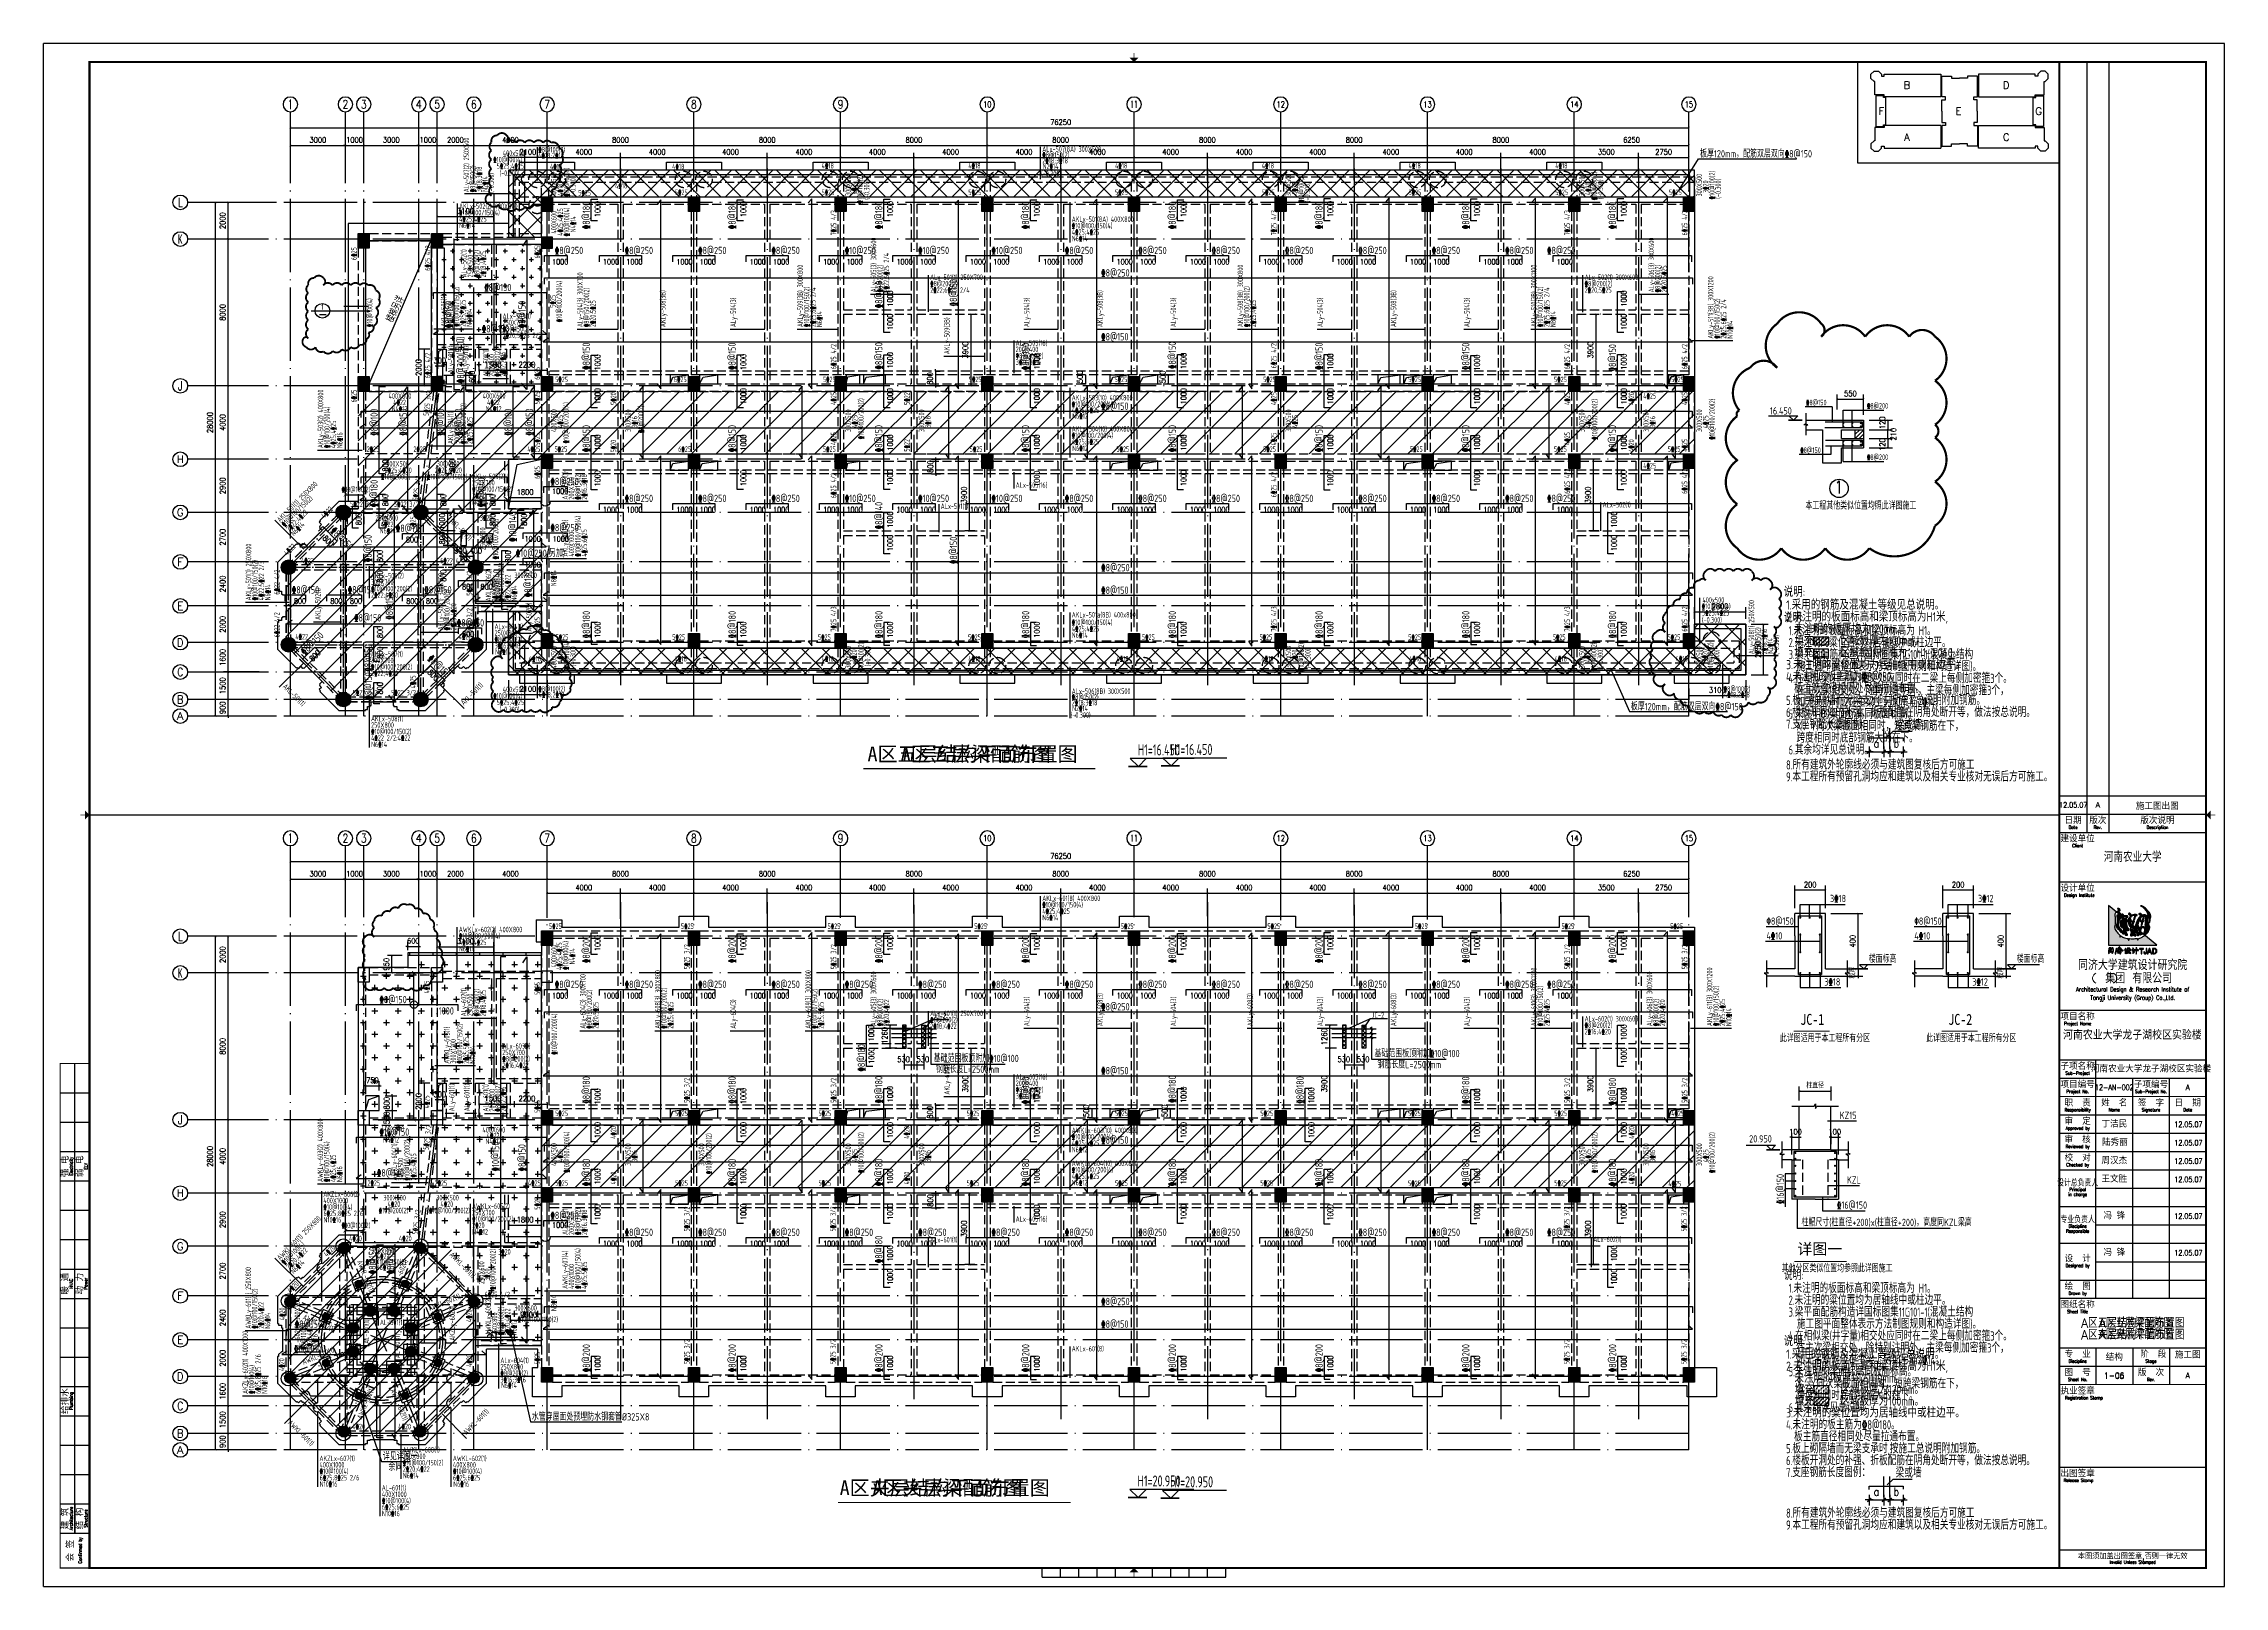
# Model space of a CAD drawing. Header units: millimetres. Extents: x 2998490 to 15040601, y 444546 to 7822218.
# Drawn here: x 14124817 to 14243717, y 7485764 to 7569864 of the extents above; entities that cross this region are included whole.
import ezdxf
from ezdxf.enums import TextEntityAlignment as Align

# ---------------------------------------------------------------- set-up
doc = ezdxf.new("R2010")
doc.units = ezdxf.units.MM
doc.header["$LTSCALE"] = 2000
doc.linetypes.add('DASH', pattern=[0.35, 0.25, -0.1])
doc.linetypes.add('DOTE', pattern=[2.42, 2, -0.2, 0.02, -0.2])
for name, color, linetype in [('3-AXIS', 3, 'Continuous'), ('3-AXIS_TEXT', 7, 'Continuous'), ('3-ban', 84, 'Continuous'), ('3-ban-hatch', 9, 'Continuous'), ('3-ban-rein', 1, 'Continuous'), ('3-ban-TEXT', 7, 'Continuous'), ('3-ban设备基础', 3, 'Continuous'), ('3-column-DOWN', 232, 'Continuous'), ('3-COLUMN-UP', 2, 'Continuous'), ('3-dcl', 3, 'Continuous'), ('3-dote', 43, 'DOTE'), ('3-HATCH', 8, 'Continuous'), ('3-liang-rein-X', 54, 'Continuous'), ('3-liang-rein-Y', 130, 'Continuous'), ('3-liang-R截面-X', 50, 'Continuous'), ('3-liang-R截面-Y', 70, 'Continuous'), ('3-liang-s-1', 44, 'Continuous'), ('3-liang-xu', 120, 'DASH'), ('3-装饰线脚', 7, 'Continuous'), ('AXIS', 3, 'Continuous'), ('AXIS_TEXT', 7, 'Continuous'), ('DOTE', 9, 'DOTE'), ('图框', 7, 'Continuous')]:
    doc.layers.add(name, color=color, linetype=linetype)
doc.layers.add('3-零部件', color=73, linetype='Continuous', lineweight=5)
doc.styles.add('_TCH_AXIS', font='COMPLEX', dxfattribs={"bigfont": 'GBCBIG'})
doc.styles.add('COMPLEX', font='COMPLEX')
doc.styles.add('DIM_FONT', font='SIMPLEX', dxfattribs={"width": 0.8, "bigfont": 'HZTXT'})
doc.styles.add('NT4', font='tssdeng.shx', dxfattribs={"width": 0.65, "bigfont": 'tssdchn.shx'})
doc.styles.add('STYLE3', font='tj-romans1.shx', dxfattribs={"width": 0.7, "bigfont": 'tj-hztxt1.shx'})
doc.styles.add('TJ1', font='tj-romans1.shx', dxfattribs={"width": 0.8, "bigfont": 'tj-hztxt1.shx'})
doc.styles.add('TKZ1_tjhts.shx', font='tjromant.shx', dxfattribs={"bigfont": 'tjhts.shx'})
doc.styles.add('TKZ2_tjkts.shx', font='tjromant.shx', dxfattribs={"bigfont": 'tjkts.shx'})
doc.styles.add('TSSD_Rein', font='Tssdeng.shx', dxfattribs={"width": 0.7, "bigfont": 'hztxt.shx'})
doc.styles.add('宋体', font='NSimSun-18030.ttf')
doc.styles.add('黑体', font='SIMHEI.TTF')
doc.dimstyles.new('AXIS150', dxfattribs={"dimscale": 1.5, "dimtxt": 300, "dimasz": 1, "dimexe": 200, "dimexo": 200, "dimgap": 150, "dimtad": 1, "dimdec": 0, "dimzin": 0, "dimdsep": 46, "dimtxsty": 'DIM_FONT', "dimblk1": '_DIMX', "dimblk2": '_DIMX', "dimsah": 1, "dimcen": 0.09, "dimclrt": 7, "dimadec": 0, "dimazin": 0, "dimtfac": 1, "dimtdec": 0, "dimtix": 1, "dimtmove": 2, "dimatfit": 3, "dimfxl": 0, "dimtolj": 1, "dimtzin": 0, "dimarcsym": 0})
doc.dimstyles.new('DIMN', dxfattribs={"dimtxt": 300, "dimasz": 100, "dimexe": 250, "dimexo": 300, "dimgap": 150, "dimtad": 1, "dimdec": 0, "dimzin": 0, "dimdsep": 46, "dimtxsty": 'DIM_FONT', "dimblk": 'ARCHTICK', "dimcen": 0.09, "dimclrt": 7, "dimazin": 2, "dimtfac": 1, "dimtdec": 0, "dimtix": 1, "dimtmove": 2, "dimatfit": 3, "dimfxl": 0, "dimtolj": 1, "dimtzin": 0, "dimarcsym": 0})
doc.dimstyles.new('DIMN100', dxfattribs={"dimtxt": 300, "dimasz": 100, "dimexe": 250, "dimexo": 300, "dimgap": 150, "dimtad": 1, "dimdec": 0, "dimzin": 0, "dimdsep": 46, "dimtxsty": 'DIM_FONT', "dimblk": 'ARCHTICK', "dimcen": 0.09, "dimclrt": 7, "dimazin": 2, "dimtfac": 1, "dimtdec": 0, "dimtix": 1, "dimtmove": 2, "dimatfit": 3, "dimldrblk": 'ARCHTICK', "dimfxl": 0, "dimtolj": 1, "dimtzin": 0, "dimarcsym": 0})
pattern_1 = [(45, (-240788.69, 17196.55), (-112.2532015, 112.2532015), []), (135, (-240788.69, 17196.55), (-112.2532015, -112.2532015), [])]
pattern_2 = [(45, (-248788.69, 17196.55), (-112.2532015, 112.2532015), []), (135, (-248788.69, 17196.55), (-112.2532015, -112.2532015), [])]

# ---------------------------------------------------------------- blocks, each defined once
blk = doc.blocks.new('TJAD_TK_LOGO')
for points in [[(0.309, 0.239, -0.055111), (0.298, 0.218, -0.399817), (0.289, 0.213, -0.15154), (0.281, 0.216, -0.301448), (0.281, 0.226, 0.010306), (0.289, 0.248, -0.01851), (0.216, 0.33, -0.103184), (0.157, 0.423, -0.120959), (0.156, 0.5, 0.063512), (0.168, 0.638, 0.024265), (0.163, 0.716, -0.039016), (0.159, 0.759, -0.148803), (0.167, 0.795, -0.063522), (0.19, 0.819, -0.021561), (0.199, 0.827), (0, 0.989), (0, 0.014), (1.2, 0.014), (0.901, 0.256, -0.02734), (0.87, 0.232, -0.056811), (0.802, 0.195, -0.043653), (0.743, 0.178, 0.070224), (0.74, 0.168, -0.155586), (0.734, 0.146, -0.268078), (0.715, 0.144, 0.046034), (0.714, 0.151, -0.10837), (0.716, 0.158, 0.067272), (0.719, 0.172, 0.007869), (0.606, 0.171, -0.018474), (0.519, 0.174, 0.089356), (0.513, 0.16, -0.084297), (0.509, 0.144, -0.378712), (0.498, 0.137, -0.129516), (0.487, 0.142, 0.010082), (0.489, 0.148, -0.06366), (0.493, 0.159, -0.047427), (0.496, 0.17, 0.412458), (0.493, 0.175, 0.04646), (0.459, 0.179, -0.083304), (0.398, 0.192, -0.056916)], [(0.278, 0.851, 0.150805), (0.286, 0.87, 0.118181), (0.284, 0.888, 0.061251), (0.278, 0.901, 0.110829), (0.266, 0.912, 0.065976), (0.248, 0.919, 0.129921), (0.229, 0.92, 0.40681), (0.226, 0.916, 0.07663), (0.23, 0.907, -0.019502), (0.237, 0.896, -0.085799), (0.241, 0.884, -0.150999), (0.235, 0.858, -0.086307), (0.225, 0.846, -0.019332), (0.206, 0.833, 0.015742), (0.199, 0.827), (0.264, 0.775, -0.014783), (0.267, 0.774, -0.092021), (0.285, 0.767, -0.021612), (0.299, 0.758, 0.020501), (0.302, 0.757, -0.138406), (0.302, 0.756, -0.004327), (0.304, 0.756, 0.041521), (0.307, 0.755, 0.017006), (0.309, 0.756, 0.175362), (0.313, 0.76, 0.115175), (0.313, 0.77, 0.133458), (0.302, 0.795, 0.090138), (0.282, 0.811, 0.068529), (0.267, 0.817, -0.013934), (0.257, 0.819, -0.201719), (0.25, 0.824, -0.378426), (0.25, 0.831, -0.084166), (0.26, 0.837, 0.070184)], [(0.264, 0.775, 0.064867), (0.248, 0.774, 0.116531), (0.226, 0.765, 0.208218), (0.216, 0.75, 0.02194), (0.216, 0.741, -0.003556), (0.223, 0.64, -0.008585), (0.225, 0.606, -0.036626), (0.224, 0.587, -0.030322), (0.219, 0.565, 0.008639), (0.208, 0.528, 0.029199), (0.201, 0.493, 0.047639), (0.199, 0.469, 0.083135), (0.203, 0.45, 0.077424), (0.222, 0.419, 0.095524), (0.251, 0.392, 0.133345), (0.255, 0.391, 0.037671), (0.266, 0.395, -0.074764), (0.289, 0.401, -0.017227), (0.311, 0.402, 0.103318), (0.324, 0.403, 0.529251), (0.324, 0.406, 0.058891), (0.31, 0.414, -0.106556), (0.272, 0.441, -0.157893), (0.244, 0.5, -0.090292), (0.241, 0.541, -0.061166), (0.257, 0.612, -0.11155), (0.27, 0.637, -0.016825), (0.293, 0.661, -0.002917), (0.333, 0.697, 0.013927), (0.345, 0.708)], [(0.474, 0.731, 0.018572), (0.473, 0.731), (0.473, 0.732, 0.06936), (0.47, 0.733, 0.047212), (0.46, 0.735, 0.024282), (0.443, 0.735, -0.000753), (0.412, 0.735, -0.013374), (0.392, 0.736, -0.164458), (0.382, 0.74, -0.15617), (0.376, 0.751, 0.064833), (0.371, 0.765, 0.17195), (0.36, 0.774, 0.077232), (0.348, 0.779, 0.099365), (0.341, 0.778, 0.128164), (0.335, 0.776, 0.199677), (0.331, 0.766, 0.156287), (0.335, 0.754, 0.086381), (0.343, 0.746, 0.029794), (0.351, 0.742, -0.218512), (0.359, 0.734, -0.050196), (0.36, 0.726, -0.223734), (0.356, 0.72, -0.013892), (0.345, 0.708), (0.359, 0.697, -0.00619), (0.387, 0.712, -0.093205), (0.434, 0.721, -0.103421), (0.439, 0.72, -0.384925), (0.441, 0.717, -0.045853), (0.438, 0.703, -0.014561), (0.423, 0.658, 0.006316), (0.419, 0.648), (0.432, 0.637, -0.003465), (0.435, 0.644, -0.002724), (0.456, 0.704, -0.338072), (0.461, 0.707, 0.005218), (0.473, 0.707, 0.309415), (0.476, 0.708, 0.132077), (0.479, 0.71, 0.147744), (0.481, 0.715, 0.135646), (0.481, 0.723, 0.18433)], [(0.756, 0.375, 0.010654), (0.758, 0.371, 0.091005), (0.765, 0.363, 0.311976), (0.77, 0.363)]]:
    blk.add_hatch(color=256).paths.add_polyline_path(points)
h = blk.add_hatch(color=256)
h.paths.add_polyline_path([(0.393, 0.563, -0.011586), (0.397, 0.579, 0.253288), (0.396, 0.579, 0.095247), (0.388, 0.58, -0.0106), (0.376, 0.58, -0.133876), (0.361, 0.583, -0.082431), (0.345, 0.596, -0.01622), (0.332, 0.612, 0.042319), (0.324, 0.621, 0.140851), (0.317, 0.624, 0.145933), (0.308, 0.622, 0.038492), (0.302, 0.618), (0.302, 0.618, 0.000616), (0.3, 0.616, 0.032553), (0.298, 0.615, 0.095329), (0.294, 0.61, 0.096767), (0.291, 0.597, -0.001525), (0.288, 0.574, 0.034244), (0.285, 0.552, 0.085899), (0.292, 0.504, 0.097395), (0.314, 0.467, 0.083463), (0.339, 0.445, 0.098864), (0.352, 0.441, 0.30663), (0.356, 0.443, 0.075685), (0.361, 0.453, 0.009946), (0.371, 0.491, -0.023424), (0.378, 0.51, 0.034776)])
h.paths.add_polyline_path([(0.333, 0.372, 0.321528), (0.33, 0.377, 0.021484), (0.291, 0.382, 0.022843), (0.282, 0.382, 0.102534), (0.276, 0.381, 0.130045), (0.272, 0.378, 0.267367), (0.271, 0.374, -0.005872), (0.276, 0.364, 0.058515), (0.28, 0.355, 0.081344), (0.295, 0.338, 0.099387), (0.309, 0.33, 0.035917), (0.315, 0.328, 0.245908), (0.318, 0.33, 0.105203), (0.327, 0.349, -0.034055), (0.332, 0.365, 0.056891)])
h.paths.add_polyline_path([(0.431, 0.34, 0.245812), (0.436, 0.359, 0.065072), (0.425, 0.393, 0.134826), (0.425, 0.393, -0.114996), (0.425, 0.394, 0.061748), (0.418, 0.405, 0.16919), (0.41, 0.409, 0.009694), (0.393, 0.411, 0.017654), (0.382, 0.412, 0.044621), (0.374, 0.411, 0.15913), (0.368, 0.408, 0.263058), (0.367, 0.404, 0.037983), (0.375, 0.384, -0.091013), (0.378, 0.375, -0.183458), (0.376, 0.37, -0.186991), (0.37, 0.367, -0.076588), (0.364, 0.367, 0.012233), (0.357, 0.368, 0.175338), (0.353, 0.367, 0.023216), (0.34, 0.33, 0.04069), (0.336, 0.312, 0.28537), (0.339, 0.306, 0.048651), (0.347, 0.302, -0.083296), (0.359, 0.295, 0.044689), (0.367, 0.289, 0.196761), (0.378, 0.288, 0.127879), (0.395, 0.298, 0.050671)])
h.paths.add_polyline_path([(0.463, 0.285, 0.013244), (0.461, 0.293, 0.042352), (0.454, 0.311, 0.086452), (0.451, 0.314, 0.181931), (0.447, 0.314, 0.105167), (0.437, 0.307, 0.063777), (0.422, 0.289, 0.079039), (0.415, 0.273, 0.295118), (0.417, 0.263, 0.12746), (0.426, 0.259, 0.051219), (0.438, 0.258, -0.006938), (0.459, 0.255, 0.101871), (0.472, 0.256, 0.282022), (0.475, 0.26, 0.127329), (0.473, 0.266), (0.473, 0.266, -0.004335)])
h.paths.add_polyline_path([(0.658, 0.308, -0.058552), (0.645, 0.335, -0.043685), (0.641, 0.359, 0.088622), (0.637, 0.372, 0.151789), (0.622, 0.385, -0.046532), (0.606, 0.394, 0.04555), (0.599, 0.398, 0.043142), (0.597, 0.399), (0.597, 0.399, 0.251715), (0.586, 0.396, 0.137334), (0.576, 0.371, -0.022108), (0.571, 0.349, 0.025269), (0.557, 0.305, -0.028381), (0.55, 0.284, 0.095667), (0.544, 0.258, 0.266705), (0.554, 0.241, 0.133638), (0.581, 0.24, 0.117773), (0.634, 0.259, 0.081266), (0.66, 0.285, 0.080524), (0.663, 0.292), (0.663, 0.292), (0.664, 0.292), (0.664, 0.295), (0.663, 0.295, 0.059624)])
h.paths.add_polyline_path([(0.568, 0.406, 0.121011), (0.564, 0.41, 0.051248), (0.55, 0.42, 0.077555), (0.545, 0.422, 0.238499), (0.542, 0.421, 0.167798), (0.541, 0.418, 0.09655), (0.541, 0.4, -0.014406), (0.543, 0.392, -0.00033), (0.545, 0.375, 0.1059), (0.551, 0.357, 0.313865), (0.556, 0.357, 0.231713), (0.56, 0.364, 0.026659), (0.564, 0.385, -0.007425), (0.568, 0.4, 0.16995)])
h.paths.add_polyline_path([(0.679, 0.25, 0.082015), (0.68, 0.258, 0.360369), (0.675, 0.264, 0.094324), (0.668, 0.263, 0.109868), (0.666, 0.263, -0.017853), (0.664, 0.262), (0.663, 0.262, 0.095638), (0.652, 0.251, 0.069381), (0.647, 0.242, 0.391778), (0.649, 0.238, 0.16265), (0.658, 0.237, 0.029698), (0.663, 0.239), (0.664, 0.239, 0.027865), (0.674, 0.243, 0.232972)])
h.paths.add_polyline_path([(0.765, 0.309, -0.00792), (0.766, 0.312, -0.04061), (0.767, 0.316, 0.057732), (0.769, 0.323, 0.231089), (0.766, 0.331, 0.223752), (0.755, 0.33, 0.032861), (0.734, 0.315, -0.012035), (0.716, 0.303, 0.160241), (0.7, 0.287, 0.160304), (0.7, 0.267, 0.221951), (0.709, 0.256, 0.080228), (0.726, 0.248, 0.124433), (0.741, 0.247, 0.177577), (0.748, 0.255, 0.06059), (0.758, 0.283, -0.013372)])
h = blk.add_hatch(color=256)
h.paths.add_polyline_path([(0.419, 0.648), (0.359, 0.697, 0.122439), (0.344, 0.679, 0.077208), (0.338, 0.662, 0.221374), (0.343, 0.64, -0.044103), (0.353, 0.625, 0.092474), (0.367, 0.606, 0.149827), (0.383, 0.599, 0.078107), (0.401, 0.6, 0.300992), (0.408, 0.607, 0.003448), (0.412, 0.624, -0.014936)])
h.paths.add_polyline_path([(0.448, 0.531, -0.118411), (0.466, 0.61), (0.432, 0.637, 0.013731), (0.424, 0.609, 0.354128), (0.426, 0.607, 0.149403), (0.425, 0.606, -0.033756), (0.429, 0.605, -0.301225), (0.432, 0.602, -0.067966), (0.431, 0.585, -0.155357), (0.425, 0.583, -0.0383), (0.418, 0.581, 0.394404), (0.414, 0.577, -0.002997), (0.393, 0.506, 0.027314), (0.376, 0.437, 0.262389), (0.377, 0.431, 0.054171), (0.409, 0.43, -0.120269), (0.432, 0.428, -0.238212), (0.445, 0.415, -0.030328), (0.452, 0.384, 0.177342), (0.459, 0.369, 0.189169), (0.473, 0.367, 0.024901), (0.494, 0.37, 0.43233), (0.503, 0.381, 0.054023), (0.499, 0.406, 0.072563), (0.493, 0.423, -0.024272), (0.473, 0.455, -0.09052)])
h.paths.add_polyline_path([(0.591, 0.509), (0.494, 0.587, 0.02545), (0.492, 0.572, 0.128799), (0.501, 0.52, 0.044216), (0.522, 0.484, 0.076323), (0.548, 0.46, 0.034366), (0.562, 0.452, 0.076032), (0.572, 0.449, 0.341488), (0.575, 0.451, 0.069217), (0.584, 0.479, 0.009229)])
h.paths.add_polyline_path([(0.606, 0.496, 0.003269), (0.602, 0.481, 0.051211), (0.597, 0.445, 0.204101), (0.599, 0.435, -0.011598), (0.623, 0.42, -0.044991), (0.66, 0.394, -0.200983), (0.669, 0.38, -0.006426), (0.679, 0.338, 0.079721), (0.687, 0.311, 0.326464), (0.691, 0.309, 0.087838), (0.695, 0.311, 0.087656), (0.715, 0.332, 0.286319), (0.72, 0.36, 0.076349), (0.701, 0.389, -0.160397), (0.676, 0.44), (0.676, 0.44)])
h.paths.add_polyline_path([(0.852, 0.297), (0.79, 0.347, 0.007087), (0.777, 0.301, 0.070922), (0.774, 0.275, 0.248353), (0.779, 0.265, 0.199635), (0.795, 0.268, -0.006886), (0.813, 0.275, 0.05678), (0.847, 0.293, 0.006803)])
h = blk.add_hatch(color=256)
h.paths.add_polyline_path([(0.712, 0.755, 0.083086), (0.708, 0.761, 0.127732), (0.701, 0.764, 0.060999), (0.673, 0.768, 0.050289), (0.649, 0.769, 0.061315), (0.626, 0.765, -0.058239), (0.605, 0.759, -0.023274), (0.577, 0.756, -0.318074), (0.565, 0.762, -0.012807), (0.546, 0.787, 0.176594), (0.527, 0.801, 0.141446), (0.512, 0.802, 0.254042), (0.501, 0.793, 0.094349), (0.5, 0.777, 0.272202), (0.507, 0.767, 0.06938), (0.523, 0.763, -0.099001), (0.54, 0.758, -0.173209), (0.549, 0.747, -0.244282), (0.547, 0.738, -0.042049), (0.531, 0.716, 0.019533), (0.504, 0.683, 0.074328), (0.489, 0.659, -0.003717), (0.466, 0.61), (0.494, 0.587, -0.03259), (0.498, 0.607, -0.114709), (0.504, 0.617), (0.507, 0.619), (0.509, 0.62), (0.512, 0.62), (0.514, 0.619), (0.523, 0.614), (0.529, 0.609), (0.548, 0.592), (0.554, 0.586), (0.555, 0.586, 0.137325), (0.563, 0.582, 0.052206), (0.581, 0.58, -0.039081), (0.596, 0.578, -0.061234), (0.6, 0.577, -0.389955), (0.602, 0.574, -0.015439), (0.601, 0.566, -0.009793), (0.592, 0.514, -0.001555), (0.591, 0.509), (0.606, 0.496, -0.005675), (0.613, 0.522, 0.021764), (0.624, 0.57, -0.037231), (0.627, 0.579, -0.166808), (0.63, 0.581, 0.014415), (0.637, 0.584, 0.232872), (0.642, 0.591, 0.087887), (0.641, 0.601, 0.002273), (0.638, 0.615, -0.178357), (0.638, 0.619, -0.001216), (0.651, 0.66, -0.011476), (0.664, 0.699, -0.017032), (0.676, 0.729, -0.192629), (0.689, 0.74, -0.05264), (0.702, 0.745, 0.121865), (0.712, 0.748, 0.384919)])
h.paths.add_polyline_path([(0.597, 0.737, -0.021509), (0.628, 0.747, -0.053885), (0.638, 0.749, -0.363115), (0.652, 0.741, -0.093078), (0.646, 0.705, 0.023125), (0.622, 0.626, -0.067346), (0.613, 0.603, -0.278742), (0.606, 0.6, -0.067064), (0.586, 0.602, -0.223721), (0.563, 0.619, -0.070697), (0.543, 0.661, -0.171192), (0.544, 0.69, -0.090372), (0.564, 0.717, -0.097027)], flags=16)
h = blk.add_hatch(color=256)
h.paths.add_polyline_path([(0.982, 0.688, -0.266995), (0.988, 0.691, -0.078548), (0.994, 0.689, -0.061401), (1.001, 0.685, -0.140506), (1.007, 0.676, -0.075077), (1.01, 0.653, -0.023792), (1.008, 0.62, 0.028581), (1.007, 0.585, 0.083513), (1.009, 0.572, 0.556873), (1.014, 0.571, 0.099876), (1.028, 0.596, 0.058859), (1.035, 0.633, 0.00868), (1.036, 0.66, -0.055868), (1.045, 0.71, 0.012909), (1.049, 0.719, 0.07627), (1.048, 0.734, 0.168287), (0.983, 0.856, 0.045812), (0.89, 0.946, 0.082299), (0.824, 0.983, 0.045024), (0.802, 0.988, 0.184323), (0.796, 0.987, 0.401214), (0.797, 0.985, 0.073894), (0.803, 0.98, 0.009968), (0.828, 0.967, -0.045085), (0.849, 0.953, -0.042435), (0.89, 0.913, -0.014659), (0.933, 0.859, -0.075958), (0.979, 0.767, 0.183281), (0.919, 0.704, 0.093166), (0.905, 0.577, 0.002645), (0.905, 0.539), (0.95, 0.539, -0.021718), (0.951, 0.561, -0.060902), (0.951, 0.563, -0.750169), (0.953, 0.563, -0.062141), (0.956, 0.558, -0.02804), (0.962, 0.541, -0.001207), (0.963, 0.539), (0.999, 0.539), (0.998, 0.542), (0.986, 0.581, -0.042759), (0.971, 0.648, -0.166183), (0.976, 0.68, -0.02967)])
h.paths.add_polyline_path([(0.921, 0.747, 0.337691), (0.922, 0.75, 0.234051), (0.918, 0.756, 0.085029), (0.898, 0.762, 0.109404), (0.867, 0.76, 0.027051), (0.842, 0.75, 0.096966), (0.82, 0.779, 0.147389), (0.788, 0.798, 0.110178), (0.765, 0.798, 0.193659), (0.754, 0.789, 0.105864), (0.751, 0.781, 0.322715), (0.756, 0.77, 0.090222), (0.775, 0.763, 0.021428), (0.79, 0.76, -0.062248), (0.802, 0.756, -0.0489), (0.814, 0.75, 0.061445), (0.828, 0.743, 0.045204), (0.773, 0.709, 0.105153), (0.746, 0.68, 0.017534), (0.699, 0.593, 0.04727), (0.677, 0.539), (0.731, 0.539, -0.016538), (0.733, 0.546, -0.06987), (0.755, 0.615, -0.55525), (0.762, 0.616, 0.087068), (0.773, 0.608, 0.000587), (0.779, 0.605, 0.051645), (0.781, 0.604, 0.002312), (0.798, 0.592, 0.1078), (0.815, 0.585, 0.06971), (0.83, 0.588, -0.002349), (0.824, 0.554, -0.014725), (0.822, 0.539), (0.839, 0.539, -0.003665), (0.842, 0.55, -0.003176), (0.85, 0.584, -0.214328), (0.855, 0.589, 0.079005), (0.864, 0.594, 0.136284), (0.869, 0.604, 0.042038), (0.87, 0.61, 0.121208), (0.869, 0.615, 0.033156), (0.864, 0.622, -0.089896), (0.861, 0.627, -0.153361), (0.862, 0.632, -0.00558), (0.876, 0.678, -0.02004), (0.892, 0.724, -0.10938), (0.9, 0.737, 0.024126), (0.911, 0.741, 0.094696)])
h.paths.add_polyline_path([(0.871, 0.737, -0.143663), (0.867, 0.714, 0.018808), (0.849, 0.654, -0.117601), (0.837, 0.612, -0.229986), (0.819, 0.61, -0.2857), (0.79, 0.639, -0.267121), (0.803, 0.697, -0.053371), (0.832, 0.724, -0.07094), (0.861, 0.743, -0.49062)], flags=16)
h = blk.add_hatch(color=256)
h.paths.add_polyline_path([(0.952, 0.5, -0.00262), (0.951, 0.526, -0.01182), (0.95, 0.539), (0.905, 0.539, 0.006126), (0.905, 0.449, 0.002492), (0.906, 0.412, 0.048247), (0.887, 0.46, 0.065909), (0.883, 0.465, 0.224936), (0.877, 0.467, 0.038284), (0.864, 0.466, -0.06616), (0.83, 0.465, -0.485088), (0.827, 0.467, -0.101913), (0.828, 0.487, -0.016956), (0.839, 0.539), (0.822, 0.539, -0.017973), (0.817, 0.52, -0.010562), (0.81, 0.476, -0.208845), (0.803, 0.461, -0.11949), (0.791, 0.457, -0.131776), (0.748, 0.465, -0.127624), (0.732, 0.488, -0.118385), (0.731, 0.539), (0.677, 0.539, 0.005191), (0.675, 0.533, 0.105733), (0.676, 0.44), (0.718, 0.405), (0.745, 0.405, -0.078177), (0.747, 0.414, -0.129583), (0.758, 0.426, -0.224047), (0.779, 0.429, -0.071036), (0.78, 0.429, 0.101063), (0.781, 0.428, -0.019588), (0.783, 0.428, -0.023828), (0.784, 0.427, -0.322257), (0.79, 0.416, -0.013384), (0.788, 0.405), (0.804, 0.405, -0.014271), (0.808, 0.414, -0.194353), (0.821, 0.43, -0.094044), (0.855, 0.439, -0.035175), (0.871, 0.44, -0.177154), (0.88, 0.432, -0.054292), (0.893, 0.405), (0.948, 0.405, 0.016129), (0.951, 0.417, 0.043741), (0.953, 0.46, 0.012835)])
h.paths.add_polyline_path([(1.021, 0.458), (1.011, 0.5), (0.999, 0.539), (0.963, 0.539, -0.013434), (0.968, 0.518, -0.01242), (0.972, 0.498, -0.017255), (0.974, 0.479, -0.024091), (0.974, 0.433, -0.03797), (0.971, 0.405), (1.012, 0.405, 0.01383), (1.019, 0.427, 0.116879)])
h.paths.add_polyline_path([(0.967, 0.319, 0.068823), (0.992, 0.356, 0.031999), (1.012, 0.405), (0.971, 0.405, -0.002893), (0.971, 0.403, -0.072675), (0.96, 0.375, -0.038888), (0.948, 0.355, -0.02059), (0.929, 0.332, -0.114728), (0.923, 0.326, -0.052839), (0.914, 0.32), (0.911, 0.319), (0.909, 0.319), (0.909, 0.322), (0.914, 0.334), (0.918, 0.341), (0.933, 0.363), (0.941, 0.383), (0.941, 0.384, 0.030329), (0.948, 0.405), (0.893, 0.405, -0.019139), (0.897, 0.395, -0.131139), (0.901, 0.371, -0.068706), (0.888, 0.337, -0.106182), (0.87, 0.312, -0.027075), (0.852, 0.297), (0.901, 0.256, 0.015633), (0.918, 0.272, -0.009266)])
h = blk.add_hatch(color=256)
h.paths.add_polyline_path([(0.798, 0.379, -0.041396), (0.804, 0.405), (0.788, 0.405, -0.011453), (0.786, 0.396, -0.01007), (0.783, 0.379, -0.034546), (0.778, 0.371, -0.087737), (0.77, 0.363), (0.79, 0.347), (0.79, 0.347, 0.020125)])
h.paths.add_polyline_path([(0.745, 0.405), (0.718, 0.405), (0.756, 0.375, -0.051476), (0.747, 0.393, -0.099669)])
h = blk.add_hatch(color=256)
h.paths.add_polyline_path([(0.109, -0.055, 0.215782), (0.096, -0.053, 0.067417), (0.088, -0.057, -0.168397), (0.072, -0.061, -0.018722), (0.056, -0.059, 0.069135), (0.037, -0.058, -0.211583), (0.032, -0.057, 0.012327), (0.027, -0.054, 0.18165), (0.023, -0.055, 0.234564), (0.014, -0.061, 0.06939), (0.009, -0.077, 0.040114), (0.004, -0.126, 0.00862), (0.004, -0.151, 0.034302), (0.003, -0.186, 0.240525), (0.011, -0.199, 0.151405), (0.014, -0.2, 0.254247), (0.016, -0.192, 0.038225), (0.017, -0.166, -0.061608), (0.019, -0.146, 0.026815), (0.022, -0.113, -0.054652), (0.026, -0.093, -0.028262), (0.029, -0.084, -0.253686), (0.038, -0.079, 0.007206), (0.049, -0.078, -0.006599), (0.073, -0.075, 0.009999), (0.084, -0.072, -0.062381), (0.093, -0.073, -0.15567), (0.099, -0.077, -0.051163), (0.105, -0.085, -0.102101), (0.107, -0.091, -0.03095), (0.107, -0.129, 0.010088), (0.107, -0.15, -0.131285), (0.104, -0.163, -0.019629), (0.101, -0.168, -0.485137), (0.096, -0.17, 0.001583), (0.093, -0.168, 0.165296), (0.088, -0.17, 0.24859), (0.085, -0.178, 0.066176), (0.088, -0.189, 0.038595), (0.091, -0.194, 0.378365), (0.095, -0.196, 0.077759), (0.104, -0.183, 0.016012), (0.112, -0.17, 0.054651), (0.118, -0.155, 0.087206), (0.123, -0.112, 0.064902), (0.117, -0.068, 0.144064)])
h.paths.add_polyline_path([(0.063, -0.093), (0.056, -0.093), (0.053, -0.094), (0.049, -0.096), (0.047, -0.097), (0.046, -0.1, 0.333571), (0.046, -0.104, 0.045952), (0.052, -0.107, 0.064784), (0.062, -0.109, 0.210865), (0.068, -0.107, 0.127927), (0.071, -0.102, 0.211886), (0.07, -0.096, 0.12013), (0.067, -0.094)], flags=17)
h.paths.add_polyline_path([(0.058, -0.146, -0.039434), (0.061, -0.152, 0.054133), (0.064, -0.158, 0.123184), (0.08, -0.15, 0.140353), (0.084, -0.143, 0.284617), (0.083, -0.139, -0.012464), (0.076, -0.135, 0.016141), (0.064, -0.126, -0.029736), (0.041, -0.127, -0.149024), (0.037, -0.13, 0.190304), (0.034, -0.134, 0.089845), (0.033, -0.143, 0.171078), (0.041, -0.157, 0.249801), (0.05, -0.159, 0.378768), (0.055, -0.153, 0.031236), (0.054, -0.146), (0.056, -0.144)], flags=17)
h.paths.add_polyline_path([(0.194, -0.081, -0.130766), (0.193, -0.083, -0.049), (0.189, -0.09, 0.175351), (0.187, -0.096, 0.389375), (0.189, -0.097, 0.146359), (0.197, -0.094, 0.079034), (0.202, -0.089, 0.101244), (0.205, -0.084, 0.132531), (0.205, -0.077, 0.067751), (0.203, -0.072, 0.050259), (0.2, -0.068, 0.454265), (0.198, -0.068, 0.06765), (0.196, -0.073, 0.007561)])
h.paths.add_polyline_path([(0.189, -0.104, 0.313541), (0.186, -0.1, 0.335576), (0.183, -0.102, 0.015792), (0.178, -0.135, -0.057755), (0.171, -0.161, 0.000363), (0.163, -0.186, 0.094511), (0.167, -0.207, 0.230423), (0.17, -0.211, 0.369117), (0.176, -0.206, 0.039319), (0.18, -0.185, -0.109188), (0.189, -0.149, 0.00425), (0.191, -0.143, 0.032369), (0.189, -0.118, -0.025515)])
h.paths.add_polyline_path([(0.251, -0.045, 0.093827), (0.236, -0.063, 0.302072), (0.237, -0.068, 0.296548), (0.244, -0.068, 0.04254), (0.259, -0.06, -0.129019), (0.275, -0.057, -0.117204), (0.279, -0.058, -0.328405), (0.279, -0.061, -0.051459), (0.27, -0.072, 0.085646), (0.26, -0.09, 0.031903), (0.26, -0.093, -0.315533), (0.256, -0.098, -0.134544), (0.251, -0.099, -0.408117), (0.248, -0.096, 0.035639), (0.244, -0.085, 0.084333), (0.242, -0.081, 0.358627), (0.239, -0.08, 0.227473), (0.233, -0.092, 0.148882), (0.235, -0.099, -0.254787), (0.236, -0.106, -0.110418), (0.229, -0.113, -0.032156), (0.217, -0.121, 0.122106), (0.21, -0.128, 0.074479), (0.204, -0.144, 0.233421), (0.206, -0.152, 0.316166), (0.217, -0.152, 0.122903), (0.231, -0.14, 0.056501), (0.241, -0.125, -0.025506), (0.247, -0.11, -0.174643), (0.26, -0.101, 0.004602), (0.266, -0.098, -0.251477), (0.264, -0.107, -0.130218), (0.259, -0.112, 0.16089), (0.254, -0.116, 0.172735), (0.253, -0.123, 0.448793), (0.261, -0.125, 0.141971), (0.272, -0.109, 0.057248), (0.276, -0.094, -0.334885), (0.284, -0.087, -0.076773), (0.288, -0.087, -0.545841), (0.289, -0.089, -0.008092), (0.289, -0.104, 0.139136), (0.295, -0.124, 0.144746), (0.301, -0.128, 0.355116), (0.304, -0.126, 0.046986), (0.306, -0.118, 0.052614), (0.307, -0.115, 0.237681), (0.306, -0.113, 0.025436), (0.302, -0.111, -0.354836), (0.298, -0.107, -0.049448), (0.297, -0.093, -0.035628), (0.297, -0.088, -0.387964), (0.3, -0.084, -0.009611), (0.307, -0.081, 0.187317), (0.311, -0.078, 0.232403), (0.311, -0.072, 0.143525), (0.31, -0.072, 0.022411), (0.288, -0.082, -0.00319), (0.28, -0.086, -0.206179), (0.276, -0.086, -0.165764), (0.274, -0.084, -0.217969), (0.274, -0.08, -0.110096), (0.284, -0.068, -0.031862), (0.296, -0.059, 0.078929), (0.299, -0.057, 0.264707), (0.3, -0.055, 0.034215), (0.298, -0.052, 0.174735), (0.296, -0.052, 0.001752), (0.292, -0.052, -0.177458), (0.287, -0.05, -0.140307), (0.283, -0.047, -0.275752), (0.284, -0.041, 0.167681), (0.285, -0.035, 0.301407), (0.279, -0.03, 0.08311), (0.273, -0.03, 0.130737)])
h.paths.add_polyline_path([(0.327, -0.118, 0.027579), (0.343, -0.127, 0.154526), (0.354, -0.127, 0.082415), (0.363, -0.125, 0.312986), (0.363, -0.119, 0.221824), (0.36, -0.116, 0.031656), (0.355, -0.116, -0.00721), (0.342, -0.112, -0.071904), (0.327, -0.106, -0.267193), (0.324, -0.1, -0.023267), (0.328, -0.092, 0.395574), (0.325, -0.085, 0.188464), (0.317, -0.087, 0.051998), (0.311, -0.09, 0.108508), (0.306, -0.097, 0.200123), (0.304, -0.104, 0.191616), (0.308, -0.109, -0.01282)])
h.paths.add_polyline_path([(0.306, -0.135, 0.188222), (0.299, -0.134, 0.20573), (0.291, -0.139, 0.018376), (0.285, -0.149, -0.117409), (0.277, -0.159, -0.060927), (0.277, -0.146, 0.215117), (0.274, -0.142, 0.470033), (0.27, -0.143, -0.045545), (0.262, -0.149, -0.074224), (0.255, -0.151, -0.568137), (0.252, -0.149, -0.07678), (0.253, -0.144, 0.100197), (0.253, -0.135, 0.387299), (0.25, -0.133, 0.118665), (0.248, -0.134, 0.185429), (0.241, -0.147, -0.018374), (0.239, -0.158, 0.026924), (0.236, -0.169, -0.013447), (0.235, -0.18, 0.097057), (0.236, -0.192, 0.277047), (0.24, -0.195, 0.192921), (0.243, -0.193, 0.125735), (0.246, -0.18, -0.084178), (0.249, -0.165, -0.292454), (0.257, -0.16, -0.427415), (0.263, -0.166, -0.039723), (0.262, -0.177, 0.744354), (0.267, -0.179, 0.173973), (0.275, -0.172, -0.079593), (0.283, -0.162, 0.037997), (0.292, -0.152, -0.536451), (0.3, -0.152, -0.220641), (0.303, -0.166, -0.033334), (0.3, -0.178, -0.02197), (0.292, -0.196, -0.036413), (0.288, -0.204, 0.059035), (0.288, -0.205, 0.221247), (0.289, -0.208, 0.229092), (0.291, -0.208, 0.104052), (0.294, -0.206, 0.039622), (0.303, -0.189, 0.031663), (0.312, -0.173, 0.083922), (0.315, -0.156, 0.095464), (0.311, -0.142, 0.118136)])
h.paths.add_polyline_path([(0.429, -0.094), (0.441, -0.085, 0.028783), (0.422, -0.063), (0.41, -0.071, -0.06685)])
h.paths.add_polyline_path([(0.421, -0.105), (0.402, -0.104), (0.397, -0.104), (0.395, -0.104), (0.395, -0.118), (0.401, -0.118), (0.409, -0.117), (0.416, -0.117), (0.416, -0.171, -0.223037), (0.41, -0.183, -0.003297), (0.409, -0.184), (0.42, -0.194, 0.201777), (0.422, -0.192, -0.033526), (0.454, -0.166, -0.02738), (0.447, -0.153, -0.067274), (0.43, -0.17, -0.004515), (0.43, -0.112, -0.051491), (0.431, -0.104)])
h.paths.add_polyline_path([(0.468, -0.078), (0.468, -0.091, -0.202539), (0.461, -0.102, -0.066868), (0.447, -0.111, -0.101276), (0.461, -0.119, 0.145344), (0.479, -0.102, 0.140249), (0.482, -0.075, -0.003162), (0.512, -0.075, -0.016144), (0.511, -0.091, 0.052901), (0.512, -0.109, 0.214665), (0.515, -0.112, 0.093296), (0.515, -0.112, 0.137117), (0.524, -0.113, 0.000424), (0.537, -0.112, 0.022294), (0.552, -0.111), (0.554, -0.095), (0.55, -0.096), (0.546, -0.097), (0.542, -0.098), (0.536, -0.099), (0.532, -0.1), (0.527, -0.099), (0.526, -0.096), (0.527, -0.081), (0.528, -0.063), (0.521, -0.063), (0.511, -0.063), (0.498, -0.063), (0.486, -0.063), (0.477, -0.063), (0.467, -0.063)])
h.paths.add_polyline_path([(0.506, -0.122, -0.002263), (0.465, -0.122, -0.028919), (0.449, -0.121), (0.449, -0.135), (0.457, -0.134), (0.467, -0.133, -0.001197), (0.501, -0.133, 0.000411), (0.519, -0.133, -0.117897), (0.498, -0.165, -0.081518), (0.473, -0.138), (0.459, -0.142, 0.067412), (0.487, -0.172, -0.099344), (0.437, -0.187, -0.117302), (0.449, -0.199, 0.051291), (0.498, -0.18, 0.052048), (0.547, -0.197, -0.102524), (0.557, -0.182, -0.086164), (0.51, -0.172, 0.112398), (0.541, -0.121, -0.018709)])
h.paths.add_polyline_path([(0.604, -0.118), (0.604, -0.175, -0.094232), (0.598, -0.183), (0.608, -0.197), (0.647, -0.161), (0.64, -0.147), (0.619, -0.169), (0.619, -0.124, -0.058001), (0.621, -0.106, 0.319569), (0.62, -0.105, 0.045142), (0.606, -0.106, 0.020451), (0.594, -0.106, -0.034776), (0.578, -0.105), (0.578, -0.119, -0.030546)])
h.paths.add_polyline_path([(0.61, -0.06), (0.595, -0.066, -0.049542), (0.614, -0.094), (0.63, -0.087, 0.030356)])
h.paths.add_polyline_path([(0.66, -0.105, -0.019379), (0.635, -0.104), (0.635, -0.119, -0.02608), (0.66, -0.118), (0.682, -0.118), (0.682, -0.173, -0.021278), (0.681, -0.201), (0.697, -0.201, -0.017067), (0.697, -0.172), (0.697, -0.118), (0.715, -0.118, -0.024313), (0.741, -0.119), (0.741, -0.104, -0.018656), (0.71, -0.105), (0.697, -0.105), (0.697, -0.077, -0.143011), (0.702, -0.059, 0.162811), (0.697, -0.057, 0.035376), (0.685, -0.056, 0.004148), (0.681, -0.056, -0.046173), (0.682, -0.068, -0.00345), (0.682, -0.105, -0.001359)])
h.paths.add_polyline_path([(0.767, -0.069), (0.767, -0.085), (0.808, -0.085), (0.808, -0.2), (0.826, -0.2), (0.826, -0.085), (0.867, -0.085), (0.867, -0.069)])
h.paths.add_polyline_path([(0.93, -0.157, -0.040499), (0.929, -0.174, -0.3078), (0.915, -0.188, -0.189438), (0.897, -0.184, -0.186489), (0.89, -0.172, -0.07743), (0.889, -0.158), (0.872, -0.158, 0.198241), (0.882, -0.194, 0.214326), (0.91, -0.204, 0.249549), (0.941, -0.191, 0.135294), (0.948, -0.164), (0.948, -0.069), (0.93, -0.069)])
h.paths.add_polyline_path([(1.028, -0.069), (1.009, -0.069), (0.96, -0.2), (0.979, -0.2), (0.993, -0.161), (1.044, -0.161), (1.058, -0.2), (1.077, -0.2)])
h.paths.add_polyline_path([(1.019, -0.088), (1.039, -0.146), (0.998, -0.146)], flags=16)
h.paths.add_polyline_path([(1.091, -0.069), (1.091, -0.2), (1.14, -0.2, 0.229129), (1.182, -0.183, 0.179316), (1.197, -0.134, 0.181564), (1.183, -0.086, 0.220204), (1.141, -0.069)])
h.paths.add_polyline_path([(1.109, -0.085), (1.139, -0.085, -0.337188), (1.175, -0.108, -0.124189), (1.177, -0.152, -0.40123), (1.139, -0.184), (1.109, -0.184)], flags=16)
for points in [[(0, 0.989), (0, 0.014), (1.2, 0.014)], [(0.867, -0.069), (0.767, -0.069), (0.767, -0.085), (0.808, -0.085), (0.808, -0.2), (0.826, -0.2), (0.826, -0.085), (0.867, -0.085)], [(1.009, -0.069), (0.96, -0.2), (0.979, -0.2), (0.993, -0.161), (1.044, -0.161), (1.058, -0.2), (1.077, -0.2), (1.028, -0.069)], [(1.019, -0.088), (0.998, -0.146), (1.039, -0.146)]]:
    blk.add_lwpolyline(points, close=True)
for points in [[(1.048, 0.734, 0.168287), (0.983, 0.856, 0.045812), (0.89, 0.946, 0.082299), (0.824, 0.983, 0.045024), (0.802, 0.988, 0.184323), (0.796, 0.987, 0.401214), (0.797, 0.985, 0.073894), (0.803, 0.98, 0.009968), (0.828, 0.967, -0.045085), (0.849, 0.953, -0.042435), (0.89, 0.913, -0.014659), (0.933, 0.859, -0.075958), (0.979, 0.767, 0.183281), (0.919, 0.704, 0.093166), (0.905, 0.577, 0.00877), (0.905, 0.449, 0.002492), (0.906, 0.412, 0.048247), (0.887, 0.46, 0.065909), (0.883, 0.465, 0.224936), (0.877, 0.467, 0.038284), (0.864, 0.466, -0.06616), (0.83, 0.465, -0.485088), (0.827, 0.467, -0.101913), (0.828, 0.487, -0.020622), (0.842, 0.55, -0.003176), (0.85, 0.584, -0.214328), (0.855, 0.589, 0.079005), (0.864, 0.594, 0.136284), (0.869, 0.604, 0.042038), (0.87, 0.61, 0.13569), (0.868, 0.615, 0.030912), (0.864, 0.622, -0.089896), (0.861, 0.627, -0.153361), (0.862, 0.632, -0.00558), (0.876, 0.678, -0.02004), (0.892, 0.724, -0.10938), (0.9, 0.737, 0.024126), (0.911, 0.741, 0.094696), (0.921, 0.747, 0.397569), (0.922, 0.751, 0.211166), (0.918, 0.756, 0.085029), (0.898, 0.762, 0.109404), (0.867, 0.76, 0.027051), (0.842, 0.75, 0.096966), (0.82, 0.779, 0.147389), (0.788, 0.798, 0.110178), (0.765, 0.798, 0.193659), (0.754, 0.789, 0.105864), (0.751, 0.781, 0.322715), (0.756, 0.77, 0.090222), (0.775, 0.763, 0.021428), (0.79, 0.76, -0.062248), (0.802, 0.756, -0.0489), (0.814, 0.75, 0.061445), (0.828, 0.743, 0.045204), (0.773, 0.709, 0.105153), (0.746, 0.68, 0.017534), (0.699, 0.593, 0.052474), (0.675, 0.533, 0.105733), (0.676, 0.44, 0.160397), (0.701, 0.389, -0.076349), (0.72, 0.36, -0.286319), (0.715, 0.332, -0.087656), (0.695, 0.311, -0.08033), (0.691, 0.31, -0.368951), (0.687, 0.311, -0.079318), (0.679, 0.338, 0.006426), (0.669, 0.38, 0.200983), (0.66, 0.394, 0.044991), (0.623, 0.42, 0.011598), (0.599, 0.435, -0.204101), (0.597, 0.445, -0.051211), (0.602, 0.481, -0.008944), (0.613, 0.522, 0.021764), (0.624, 0.57, -0.037231), (0.627, 0.579, -0.166808), (0.63, 0.581, 0.014415), (0.637, 0.584, 0.232872), (0.642, 0.591, 0.087887), (0.641, 0.601, 0.002324), (0.638, 0.615, -0.163549), (0.638, 0.619, -0.001216), (0.651, 0.66, -0.011476), (0.664, 0.699, -0.017032), (0.676, 0.729, -0.192629), (0.689, 0.74, -0.05264), (0.702, 0.745, 0.121865), (0.712, 0.748, 0.384919), (0.712, 0.755, 0.083086), (0.708, 0.761, 0.127732), (0.701, 0.764, 0.060999), (0.673, 0.768, 0.050289), (0.649, 0.769, 0.061315), (0.626, 0.765, -0.058239), (0.605, 0.759, -0.023274), (0.577, 0.756, -0.318074), (0.565, 0.762, -0.012807), (0.546, 0.787, 0.176594), (0.527, 0.801, 0.141446), (0.512, 0.802, 0.254042), (0.501, 0.793, 0.094349), (0.5, 0.777, 0.272202), (0.507, 0.767, 0.06938), (0.523, 0.763, -0.099001), (0.54, 0.758, -0.176084), (0.549, 0.747, -0.238335), (0.547, 0.738, -0.042049), (0.531, 0.716, 0.019533), (0.504, 0.683, 0.074328), (0.489, 0.659, -0.003717), (0.466, 0.61, 0.118412), (0.448, 0.531, 0.09052), (0.473, 0.455, 0.024272), (0.493, 0.423, -0.072563), (0.499, 0.406, -0.054023), (0.503, 0.381, -0.43233), (0.494, 0.37, -0.024901), (0.473, 0.367, -0.189169), (0.459, 0.369, -0.177342), (0.452, 0.384, 0.030328), (0.445, 0.415, 0.238212), (0.432, 0.428, 0.120269), (0.409, 0.43, -0.054171), (0.377, 0.431, -0.262389), (0.376, 0.437, -0.027314), (0.393, 0.506, 0.002997), (0.414, 0.577, -0.42145), (0.418, 0.581, 0.036527), (0.425, 0.583, 0.155357), (0.431, 0.585, 0.067966), (0.432, 0.602, 0.301225), (0.429, 0.605, 0.033756), (0.425, 0.606, -0.149403), (0.426, 0.607, -0.354128), (0.424, 0.609, -0.017197), (0.435, 0.644, -0.010154), (0.435, 0.644, -0.002724), (0.456, 0.704, -0.338072), (0.461, 0.707, 0.005218), (0.473, 0.707, 0.309415), (0.476, 0.708, 0.132077), (0.479, 0.71, 0.147744), (0.481, 0.715, 0.135646), (0.481, 0.723, 0.18433), (0.474, 0.731, 0.018572), (0.473, 0.731), (0.473, 0.732, 0.071117), (0.47, 0.733, 0.046841), (0.46, 0.735, 0.024282), (0.443, 0.735, -0.000753), (0.412, 0.735, -0.013374), (0.392, 0.736, -0.164458), (0.382, 0.74, -0.15617), (0.376, 0.751, 0.064833), (0.371, 0.765, 0.17195), (0.36, 0.774, 0.077232), (0.348, 0.779, 0.099365), (0.341, 0.778, 0.128164), (0.335, 0.776, 0.199677), (0.331, 0.766, 0.156287), (0.335, 0.754, 0.086381), (0.343, 0.746, 0.029794), (0.351, 0.742, -0.218512), (0.359, 0.734, -0.050196), (0.36, 0.726, -0.223734), (0.356, 0.72, -0.027824), (0.333, 0.697, 0.002917), (0.293, 0.661, 0.016825), (0.27, 0.637, 0.11155), (0.257, 0.612, 0.061166), (0.241, 0.541, 0.090292), (0.244, 0.5, 0.157893), (0.272, 0.441, 0.106556), (0.31, 0.414, -0.057352), (0.324, 0.406, -0.620281), (0.324, 0.403, -0.103318), (0.311, 0.402, 0.017227), (0.289, 0.401, 0.074764), (0.266, 0.395, -0.037671), (0.255, 0.391, -0.146442), (0.251, 0.392, -0.094541), (0.222, 0.419, -0.075684), (0.203, 0.449, -0.086697), (0.199, 0.469, -0.047639), (0.201, 0.493, -0.029199), (0.208, 0.528, -0.008639), (0.219, 0.565, 0.030322), (0.224, 0.587, 0.036626), (0.225, 0.606, 0.008585), (0.223, 0.64, 0.003541), (0.216, 0.741, -0.022961), (0.216, 0.75, -0.208218), (0.226, 0.765, -0.116531), (0.248, 0.774, -0.079727), (0.267, 0.774, -0.092021), (0.285, 0.767, -0.021612), (0.299, 0.758, 0.020501), (0.302, 0.757, -0.138406), (0.302, 0.756, -0.004327), (0.304, 0.756, 0.041521), (0.307, 0.755, 0.017006), (0.309, 0.756, 0.218913), (0.313, 0.761, 0.100805), (0.313, 0.77, 0.133458), (0.302, 0.795, 0.090138), (0.282, 0.811, 0.068529), (0.267, 0.817, -0.013934), (0.257, 0.819, -0.201719), (0.25, 0.824, -0.33618), (0.25, 0.83, -0.089843), (0.26, 0.837, 0.067656), (0.277, 0.851, 0.15691), (0.286, 0.87, 0.118181), (0.284, 0.888, 0.061251), (0.278, 0.901, 0.110829), (0.266, 0.912, 0.065976), (0.248, 0.919, 0.126476), (0.229, 0.92, 0.453262), (0.226, 0.916, 0.07663), (0.23, 0.907, -0.019502), (0.237, 0.896, -0.085799), (0.241, 0.884, -0.150999), (0.235, 0.858, -0.086307), (0.225, 0.846, -0.019332), (0.206, 0.833, 0.037315), (0.19, 0.819, 0.063522), (0.167, 0.795, 0.148803), (0.159, 0.759, 0.039016), (0.163, 0.716, -0.024265), (0.168, 0.638, -0.063512), (0.156, 0.5, 0.120959), (0.157, 0.423, 0.103184), (0.216, 0.33, 0.01851), (0.289, 0.248, -0.010306), (0.281, 0.226, 0.301448), (0.281, 0.216, 0.15154), (0.289, 0.213, 0.399817), (0.298, 0.218, 0.055111), (0.309, 0.239, 0.056916), (0.398, 0.192, 0.083304), (0.459, 0.179, -0.046418), (0.493, 0.175, -0.509372), (0.496, 0.169, 0.042269), (0.493, 0.159, 0.06366), (0.489, 0.148, -0.010082), (0.487, 0.142, 0.129516), (0.498, 0.137, 0.378712), (0.509, 0.144, 0.084297), (0.513, 0.16, -0.089356), (0.519, 0.174, 0.018474), (0.606, 0.171, -0.007869), (0.719, 0.172, -0.067272), (0.716, 0.158, 0.10837), (0.714, 0.151, -0.046034), (0.715, 0.144, 0.268078), (0.734, 0.146, 0.155586), (0.74, 0.168, -0.070224), (0.743, 0.178, 0.043653), (0.802, 0.195, 0.056811), (0.87, 0.232, 0.042991), (0.918, 0.272, -0.009266), (0.967, 0.319, 0.068823), (0.992, 0.356, 0.045849), (1.019, 0.427, 0.116879), (1.021, 0.458), (1.011, 0.5), (0.998, 0.542), (0.986, 0.581, -0.042759), (0.971, 0.648, -0.166183), (0.976, 0.68, -0.02967), (0.982, 0.688, -0.266995), (0.988, 0.691, -0.078548), (0.994, 0.689, -0.061401), (1.001, 0.685, -0.140506), (1.007, 0.676, -0.075077), (1.01, 0.653, -0.023792), (1.008, 0.62, 0.028581), (1.007, 0.585, 0.083513), (1.009, 0.572, 0.561681), (1.014, 0.571, 0.099708), (1.028, 0.596, 0.059415), (1.035, 0.634, 0.008566), (1.036, 0.66, -0.055868), (1.045, 0.71, 0.012909), (1.049, 0.719, 0.07627)], [(0.084, -0.072, -0.064608), (0.094, -0.074, -0.148081), (0.099, -0.077, -0.051163), (0.105, -0.085, -0.102101), (0.107, -0.091, -0.03095), (0.107, -0.129, 0.010316), (0.107, -0.151, -0.114991), (0.104, -0.162, -0.026322), (0.1, -0.169, -0.36855), (0.096, -0.17, 0.001583), (0.093, -0.168, 0.165296), (0.088, -0.17, 0.284311), (0.085, -0.18, 0.058684), (0.088, -0.189, 0.035482), (0.091, -0.194, 0.42388), (0.095, -0.196, 0.077759), (0.104, -0.183, 0.016012), (0.112, -0.17, 0.060529), (0.119, -0.154, 0.083781), (0.123, -0.112, 0.063229), (0.118, -0.07, 0.154163), (0.109, -0.055, 0.215782), (0.096, -0.053, 0.067417), (0.088, -0.057, -0.15511), (0.074, -0.061, -0.020128), (0.056, -0.059, 0.069135), (0.037, -0.058, -0.152007), (0.033, -0.058, 0.015393), (0.027, -0.054, 0.18165), (0.023, -0.055, 0.24442), (0.014, -0.061, 0.067673), (0.009, -0.077, 0.040114), (0.004, -0.126, 0.00862), (0.004, -0.151, 0.034302), (0.003, -0.186, 0.219688), (0.01, -0.198, 0.224662), (0.014, -0.2, 0.254247), (0.016, -0.192, 0.038225), (0.017, -0.166, -0.061608), (0.019, -0.146, 0.026815), (0.022, -0.113, -0.054652), (0.026, -0.093, -0.028262), (0.029, -0.084, -0.253686), (0.038, -0.079, 0.007206), (0.049, -0.078, -0.006599), (0.073, -0.075, 0.009999)], [(0.273, -0.03, 0.130737), (0.251, -0.045, 0.088699), (0.237, -0.062, 0.387064), (0.237, -0.068, 0.296548), (0.244, -0.068, 0.04254), (0.259, -0.06, -0.129019), (0.275, -0.057, -0.117204), (0.279, -0.058, -0.328405), (0.279, -0.061, -0.051459), (0.27, -0.072, 0.085646), (0.26, -0.09, 0.042347), (0.26, -0.094, -0.257362), (0.256, -0.098, -0.134544), (0.251, -0.099, -0.408117), (0.248, -0.096, 0.033303), (0.245, -0.086, 0.096312), (0.242, -0.081, 0.428215), (0.239, -0.081, 0.197066), (0.233, -0.091, 0.173607), (0.235, -0.099, -0.254787), (0.236, -0.106, -0.110418), (0.229, -0.113, -0.032156), (0.217, -0.121, 0.123756), (0.21, -0.128, 0.067355), (0.204, -0.143, 0.278531), (0.206, -0.152, 0.316166), (0.217, -0.152, 0.122903), (0.231, -0.14, 0.056501), (0.241, -0.125, -0.025506), (0.247, -0.11, -0.174643), (0.26, -0.101, 0.004602), (0.266, -0.098, -0.251477), (0.264, -0.107, -0.130218), (0.259, -0.112, 0.16089), (0.254, -0.116, 0.172735), (0.253, -0.123, 0.448793), (0.261, -0.125, 0.141971), (0.272, -0.109, 0.060529), (0.277, -0.094, -0.306995), (0.284, -0.087, -0.076773), (0.288, -0.087, -0.332365), (0.289, -0.088, -0.00874), (0.289, -0.104, 0.139136), (0.295, -0.124, 0.144746), (0.301, -0.128, 0.411443), (0.304, -0.126, 0.044065), (0.306, -0.118, 0.052614), (0.307, -0.115, 0.288852), (0.305, -0.113, 0.027434), (0.301, -0.111, -0.22073), (0.298, -0.109, -0.053716), (0.297, -0.093, -0.048058), (0.297, -0.087, -0.264203), (0.3, -0.084, -0.009366), (0.307, -0.081, 0.189138), (0.311, -0.078, 0.23794), (0.311, -0.072, 0.298753), (0.309, -0.072, 0.021447), (0.288, -0.082, -0.00319), (0.28, -0.086, -0.206179), (0.276, -0.086, -0.165764), (0.274, -0.084, -0.217969), (0.274, -0.08, -0.110096), (0.284, -0.068, -0.031862), (0.296, -0.059, 0.078929), (0.299, -0.057, 0.347861), (0.299, -0.054, 0.026782), (0.298, -0.052, 0.206765), (0.295, -0.052, 0.001894), (0.291, -0.052, -0.151169), (0.287, -0.05, -0.140307), (0.283, -0.047, -0.275752), (0.284, -0.041, 0.167681), (0.285, -0.035, 0.301407), (0.279, -0.03, 0.08311)], [(0.552, -0.111), (0.554, -0.095), (0.55, -0.096), (0.546, -0.097), (0.542, -0.098), (0.536, -0.099), (0.532, -0.1), (0.528, -0.099), (0.526, -0.098), (0.526, -0.097), (0.526, -0.095), (0.527, -0.081), (0.528, -0.063), (0.521, -0.063), (0.511, -0.063), (0.498, -0.063), (0.486, -0.063), (0.477, -0.063), (0.467, -0.063), (0.468, -0.078), (0.468, -0.091, -0.202539), (0.461, -0.102, -0.066868), (0.447, -0.111, -0.101276), (0.461, -0.119, 0.145344), (0.479, -0.102, 0.140249), (0.482, -0.075, -0.003162), (0.512, -0.075), (0.512, -0.075, -0.016144), (0.511, -0.091, 0.050777), (0.512, -0.108, 0.255064), (0.515, -0.112, 0.093296), (0.515, -0.112, 0.137117), (0.524, -0.113, 0.000424), (0.537, -0.112, 0.022294)], [(0.578, -0.105), (0.578, -0.119, -0.030546), (0.604, -0.118), (0.604, -0.175, -0.094232), (0.598, -0.183), (0.608, -0.197), (0.647, -0.161), (0.64, -0.147), (0.619, -0.169), (0.619, -0.124, -0.055814), (0.621, -0.106, 0.652499), (0.62, -0.105, 0.044194), (0.606, -0.106, 0.020451), (0.594, -0.106, -0.034776)], [(0.93, -0.069), (0.93, -0.157, -0.040499), (0.929, -0.174, -0.3078), (0.915, -0.188, -0.189438), (0.897, -0.184, -0.186489), (0.89, -0.172, -0.07743), (0.889, -0.158), (0.872, -0.158, 0.198241), (0.882, -0.194, 0.214326), (0.91, -0.204, 0.249549), (0.941, -0.191, 0.135294), (0.948, -0.164), (0.948, -0.069)], [(1.091, -0.069), (1.091, -0.2), (1.14, -0.2, 0.229129), (1.182, -0.183, 0.179316), (1.197, -0.134, 0.181564), (1.183, -0.086, 0.220204), (1.141, -0.069)], [(1.109, -0.085), (1.109, -0.184), (1.139, -0.184, 0.40123), (1.177, -0.152, 0.124189), (1.175, -0.108, 0.337188), (1.139, -0.085)]]:
    blk.add_lwpolyline(points, format="xyb", close=True)
for points in [[(0.396, 0.579, 0.094892), (0.388, 0.58, -0.0106), (0.376, 0.58, -0.133876), (0.361, 0.583, -0.082431), (0.345, 0.596, -0.01622), (0.332, 0.612, 0.042319), (0.324, 0.621, 0.140851), (0.317, 0.624, 0.145933), (0.308, 0.622, 0.038492), (0.302, 0.618), (0.302, 0.618, 0.000616), (0.3, 0.616, 0.031804), (0.298, 0.615, 0.096292), (0.294, 0.61, 0.096767), (0.291, 0.597, -0.001525), (0.288, 0.574, 0.034244), (0.285, 0.552, 0.085899), (0.292, 0.504, 0.097395), (0.314, 0.467, 0.083463), (0.339, 0.445, 0.098864), (0.352, 0.441, 0.30663), (0.356, 0.443, 0.075685), (0.361, 0.453, 0.009946), (0.371, 0.491, -0.023424), (0.378, 0.51, 0.034776), (0.393, 0.563, -0.011586), (0.397, 0.579, 0.266953), (0.396, 0.579, -9.367818)], [(0.434, 0.721, 0.093231), (0.387, 0.712, 0.00619), (0.359, 0.697, 0.122439), (0.344, 0.679, 0.077208), (0.338, 0.662, 0.223971), (0.343, 0.64, -0.043458), (0.353, 0.625, 0.092474), (0.367, 0.606, 0.149827), (0.383, 0.599, 0.078107), (0.401, 0.6, 0.300992), (0.408, 0.607, 0.003448), (0.412, 0.624, -0.021253), (0.423, 0.658, 0.014561), (0.438, 0.703, 0.045853), (0.441, 0.717, 0.360509), (0.44, 0.72, 0.107188), (0.434, 0.721, -16745.559379)], [(0.596, 0.578, 0.039081), (0.581, 0.58, -0.052206), (0.563, 0.582, -0.137325), (0.555, 0.586), (0.554, 0.586), (0.548, 0.592), (0.529, 0.609), (0.523, 0.614), (0.514, 0.619), (0.512, 0.62), (0.509, 0.62), (0.507, 0.619), (0.504, 0.617, 0.11368), (0.499, 0.607, 0.058255), (0.492, 0.572, 0.128799), (0.501, 0.52, 0.044216), (0.522, 0.484, 0.076323), (0.548, 0.46, 0.034366), (0.562, 0.452, 0.072238), (0.572, 0.449, 0.392565), (0.575, 0.451, 0.069217), (0.584, 0.479, 0.010784), (0.592, 0.514, 0.009793), (0.601, 0.566, 0.015439), (0.602, 0.574, 0.389955), (0.6, 0.577, 0.061234), (0.596, 0.578, -16.613237)], [(0.628, 0.747, 0.021509), (0.597, 0.737, 0.097027), (0.564, 0.717, 0.090372), (0.544, 0.69, 0.169889), (0.543, 0.661, 0.071038), (0.563, 0.619, 0.223721), (0.586, 0.602, 0.067064), (0.606, 0.6, 0.278742), (0.613, 0.603, 0.067346), (0.622, 0.626, -0.023125), (0.646, 0.705, 0.093078), (0.652, 0.741, 0.363115), (0.638, 0.749, 0.053885), (0.628, 0.747, 6.810958)], [(0.83, 0.588, -0.06971), (0.815, 0.585, -0.1078), (0.798, 0.592, -0.002312), (0.781, 0.604, -0.051645), (0.779, 0.605, -0.000587), (0.773, 0.608, -0.087068), (0.762, 0.616, 0.55525), (0.755, 0.615, 0.06987), (0.733, 0.546, 0.135187), (0.732, 0.488, 0.127624), (0.748, 0.465, 0.131776), (0.791, 0.457, 0.11949), (0.803, 0.461, 0.208845), (0.81, 0.476, 0.010562), (0.817, 0.52, 0.032706), (0.824, 0.554, 0.002349), (0.83, 0.588, 0.084937)], [(0.861, 0.743, 0.07094), (0.832, 0.724, 0.053371), (0.803, 0.697, 0.267121), (0.79, 0.639, 0.2857), (0.819, 0.61, 0.229986), (0.837, 0.612, 0.117601), (0.849, 0.654, -0.018808), (0.867, 0.714, 0.14456), (0.871, 0.737, 0.484806), (0.861, 0.743, 5.237074)], [(0.951, 0.561, 0.033546), (0.951, 0.526, 0.00262), (0.952, 0.5, -0.012835), (0.953, 0.46, -0.043741), (0.951, 0.417, -0.046481), (0.941, 0.384), (0.941, 0.383), (0.933, 0.363), (0.918, 0.341), (0.914, 0.334), (0.909, 0.322), (0.909, 0.32), (0.909, 0.319), (0.911, 0.319), (0.914, 0.32, 0.052839), (0.923, 0.326, 0.114728), (0.929, 0.332, 0.02059), (0.948, 0.355, 0.038888), (0.96, 0.375, 0.072675), (0.971, 0.403, 0.040867), (0.974, 0.433, 0.024091), (0.974, 0.479, 0.017255), (0.972, 0.498, 0.01242), (0.968, 0.518, 0.014641), (0.962, 0.541, 0.02804), (0.956, 0.558, 0.062141), (0.953, 0.563, 0.750169), (0.951, 0.563, 0.060902), (0.951, 0.561, -13.357546)], [(0.33, 0.377, 0.021484), (0.291, 0.382, 0.022843), (0.282, 0.382, 0.102534), (0.276, 0.381, 0.130045), (0.272, 0.378, 0.297474), (0.271, 0.373, -0.00558), (0.276, 0.364, 0.058515), (0.28, 0.355, 0.081344), (0.295, 0.338, 0.099387), (0.309, 0.33, 0.035917), (0.315, 0.328, 0.291616), (0.319, 0.33, 0.101893), (0.327, 0.349, -0.0334), (0.331, 0.365, 0.055709), (0.333, 0.372, 0.351699), (0.33, 0.377, 0.192035)], [(0.374, 0.411, 0.15913), (0.368, 0.408, 0.288408), (0.367, 0.403, 0.037176), (0.375, 0.384, -0.091013), (0.378, 0.375, -0.183458), (0.376, 0.37, -0.186991), (0.37, 0.367, -0.073503), (0.364, 0.367, 0.012051), (0.357, 0.368, 0.191959), (0.353, 0.367, 0.023216), (0.34, 0.33, 0.04069), (0.336, 0.312, 0.28537), (0.339, 0.306, 0.048651), (0.347, 0.302, -0.083296), (0.359, 0.295, 0.044689), (0.367, 0.289, 0.196761), (0.378, 0.288, 0.127879), (0.395, 0.298, 0.050671), (0.431, 0.34, 0.245812), (0.436, 0.359, 0.065072), (0.425, 0.393, 0.14855), (0.425, 0.393, -0.105311), (0.425, 0.394, 0.061748), (0.418, 0.405, 0.172152), (0.41, 0.409, 0.009599), (0.393, 0.411, 0.017654), (0.382, 0.412, 0.044621), (0.374, 0.411, 14.039162)], [(0.447, 0.314, 0.105167), (0.437, 0.307, 0.063777), (0.422, 0.289, 0.079039), (0.415, 0.273, 0.295118), (0.417, 0.263, 0.12746), (0.426, 0.259, 0.051219), (0.438, 0.258, -0.006938), (0.459, 0.255, 0.096731), (0.471, 0.256, 0.313514), (0.475, 0.26, 0.118262), (0.474, 0.266), (0.474, 0.266), (0.473, 0.266, -0.004335), (0.463, 0.285, 0.013244), (0.461, 0.293, 0.040921), (0.454, 0.31, 0.09847), (0.451, 0.314, 0.181931), (0.447, 0.314, 6.785247)], [(0.564, 0.41, 0.051248), (0.55, 0.42, 0.074352), (0.545, 0.422, 0.258738), (0.542, 0.421, 0.167798), (0.541, 0.418, 0.09655), (0.541, 0.4, -0.014406), (0.543, 0.392, -0.00033), (0.545, 0.375, 0.1059), (0.551, 0.357, 0.313865), (0.556, 0.357, 0.231713), (0.56, 0.364, 0.026659), (0.564, 0.385, -0.007268), (0.568, 0.399, 0.17843), (0.568, 0.406, 0.121011), (0.564, 0.41, -4.005973)], [(0.599, 0.398, 0.043142), (0.597, 0.399), (0.597, 0.399, 0.251715), (0.586, 0.396, 0.137334), (0.576, 0.371, -0.022108), (0.571, 0.349, 0.025269), (0.557, 0.305, -0.028381), (0.55, 0.284, 0.095667), (0.544, 0.258, 0.266705), (0.554, 0.241, 0.133638), (0.581, 0.24, 0.117773), (0.634, 0.259, 0.081266), (0.66, 0.285, 0.080524), (0.663, 0.292), (0.663, 0.292), (0.664, 0.292), (0.664, 0.295), (0.663, 0.295, 0.059624), (0.658, 0.308, -0.058552), (0.645, 0.335, -0.043685), (0.641, 0.359, 0.088622), (0.637, 0.372, 0.151789), (0.622, 0.385, -0.046532), (0.606, 0.394, 0.04555), (0.599, 0.398, -0.637022)], [(0.663, 0.262, 0.095638), (0.652, 0.251, 0.069381), (0.647, 0.242, 0.391778), (0.649, 0.238, 0.16265), (0.658, 0.237, 0.029698), (0.663, 0.239), (0.664, 0.239, 0.027865), (0.674, 0.243, 0.232972), (0.679, 0.25, 0.082015), (0.68, 0.258, 0.360369), (0.675, 0.264, 0.094324), (0.668, 0.263, 0.122116), (0.665, 0.263, -0.015671), (0.664, 0.262), (0.663, 0.262)], [(0.755, 0.33, 0.032861), (0.734, 0.315, -0.012035), (0.716, 0.303, 0.160241), (0.7, 0.287, 0.160304), (0.7, 0.267, 0.221951), (0.709, 0.256, 0.080228), (0.726, 0.248, 0.124433), (0.741, 0.247, 0.177577), (0.748, 0.255, 0.06059), (0.758, 0.283, -0.013372), (0.765, 0.309, -0.00792), (0.766, 0.312, -0.04061), (0.767, 0.316, 0.057732), (0.769, 0.323, 0.231089), (0.766, 0.331, 0.223752), (0.755, 0.33, 2.735032)], [(0.779, 0.429, 0.224008), (0.758, 0.426, 0.129583), (0.747, 0.414, 0.179243), (0.747, 0.393, 0.062164), (0.758, 0.371, 0.091005), (0.765, 0.363, 0.312007), (0.77, 0.363, 0.087732), (0.778, 0.371, 0.034546), (0.783, 0.379, 0.01007), (0.786, 0.396, 0.02484), (0.79, 0.416, 0.322257), (0.784, 0.427, 0.023828), (0.783, 0.428, 0.019588), (0.781, 0.428, -0.101063), (0.78, 0.429, 0.071042), (0.779, 0.429, 42.184609)], [(0.808, 0.414, 0.0557), (0.798, 0.379, -0.020125), (0.79, 0.347, 0.007087), (0.777, 0.301, 0.070922), (0.774, 0.275, 0.248353), (0.779, 0.265, 0.199635), (0.795, 0.268, -0.006886), (0.813, 0.275, 0.05678), (0.847, 0.293, 0.033884), (0.87, 0.312, 0.106182), (0.888, 0.337, 0.068706), (0.901, 0.371, 0.131139), (0.897, 0.395, 0.073508), (0.88, 0.432, 0.177154), (0.871, 0.44, 0.035175), (0.855, 0.439, 0.094044), (0.821, 0.43, 0.194353), (0.808, 0.414, 1.395504)], [(0.041, -0.127), (0.041, -0.127, -0.149024), (0.037, -0.13, 0.190304), (0.034, -0.134, 0.089845), (0.033, -0.143, 0.171078), (0.041, -0.157, 0.249801), (0.05, -0.159, 0.403637), (0.055, -0.152, 0.029133), (0.054, -0.146), (0.056, -0.144), (0.058, -0.146, -0.039434), (0.061, -0.152, 0.054133), (0.064, -0.158, 0.123184), (0.08, -0.15, 0.129726), (0.084, -0.144, 0.403849), (0.082, -0.139, -0.010847), (0.076, -0.135, 0.016141), (0.064, -0.126, -0.029736), (0.041, -0.127, 49.864195)], [(0.067, -0.094), (0.063, -0.093), (0.056, -0.093), (0.053, -0.094), (0.049, -0.096), (0.047, -0.097), (0.046, -0.1), (0.046, -0.1, 0.333571), (0.046, -0.104, 0.045952), (0.052, -0.107, 0.064784), (0.062, -0.109, 0.210865), (0.068, -0.107, 0.127927), (0.071, -0.102, 0.211886), (0.07, -0.096, 0.12013), (0.067, -0.094, 0.205248)], [(0.183, -0.102, 0.015792), (0.178, -0.135, -0.057755), (0.171, -0.161, 0.000363), (0.163, -0.186, 0.094511), (0.167, -0.207, 0.230423), (0.17, -0.211, 0.369117), (0.176, -0.206, 0.039319), (0.18, -0.185, -0.109188), (0.189, -0.149, 0.00425), (0.191, -0.143, 0.032369), (0.189, -0.118, -0.024093), (0.189, -0.105, 0.365167), (0.186, -0.1, 0.335576), (0.183, -0.102, -4.82272)], [(0.198, -0.068, 0.064778), (0.196, -0.073, 0.007561), (0.194, -0.081, -0.130766), (0.193, -0.083, -0.049), (0.189, -0.09, 0.145283), (0.187, -0.095, 0.551757), (0.189, -0.097, 0.146359), (0.197, -0.094, 0.079034), (0.202, -0.089, 0.101244), (0.205, -0.084, 0.132531), (0.205, -0.077, 0.09128), (0.202, -0.071, 0.033188), (0.2, -0.068, 0.58845), (0.198, -0.068, 1.283189)], [(0.248, -0.134, 0.185682), (0.241, -0.147, -0.018341), (0.239, -0.158, 0.026924), (0.236, -0.169, -0.013447), (0.235, -0.18, 0.093363), (0.236, -0.192, 0.304335), (0.24, -0.195, 0.291554), (0.244, -0.192, 0.117574), (0.246, -0.179, -0.079063), (0.249, -0.165, -0.300592), (0.257, -0.16, -0.368552), (0.263, -0.165, -0.043209), (0.262, -0.177, 0.744354), (0.267, -0.179, 0.177438), (0.275, -0.172, -0.078291), (0.283, -0.162, 0.039946), (0.293, -0.151, -0.451499), (0.3, -0.151, -0.230308), (0.303, -0.166, -0.033334), (0.3, -0.178, -0.02197), (0.292, -0.196, -0.034481), (0.288, -0.204, 0.327695), (0.288, -0.206, 0.128468), (0.289, -0.208, 0.229092), (0.291, -0.208, 0.151567), (0.295, -0.204, 0.035943), (0.303, -0.189, 0.031663), (0.312, -0.173, 0.083922), (0.315, -0.156, 0.095464), (0.311, -0.142, 0.118136), (0.306, -0.135, 0.188222), (0.299, -0.134, 0.20573), (0.291, -0.139, 0.021251), (0.284, -0.151, -0.101043), (0.277, -0.159, -0.060927), (0.277, -0.146, 0.215117), (0.274, -0.142, 0.470033), (0.27, -0.143, -0.045545), (0.262, -0.149, -0.074224), (0.255, -0.151, -0.417651), (0.252, -0.15, -0.097649), (0.253, -0.144, 0.097114), (0.253, -0.135, 0.421439), (0.25, -0.133, 0.118665), (0.248, -0.134, 0.480434)], [(0.324, -0.1, -0.023267), (0.328, -0.092, 0.395574), (0.325, -0.085, 0.188464), (0.317, -0.087, 0.051998), (0.311, -0.09, 0.108508), (0.306, -0.097, 0.200123), (0.304, -0.104, 0.239968), (0.309, -0.109, -0.011966), (0.327, -0.118, 0.026796), (0.343, -0.126, 0.16248), (0.354, -0.127, 0.082415), (0.363, -0.125, 0.312986), (0.363, -0.119, 0.221824), (0.36, -0.116, 0.031656), (0.355, -0.116, -0.00721), (0.342, -0.112, -0.071904), (0.327, -0.106, -0.267193), (0.324, -0.1, -1.034673)], [(0.431, -0.104), (0.421, -0.105), (0.402, -0.104), (0.397, -0.104), (0.395, -0.104), (0.395, -0.104), (0.395, -0.118), (0.401, -0.118), (0.409, -0.117), (0.416, -0.117), (0.416, -0.171, -0.221898), (0.41, -0.183, -0.003297), (0.409, -0.184), (0.42, -0.194, 0.201777), (0.422, -0.192, -0.033526), (0.454, -0.166, -0.02738), (0.447, -0.153, -0.067274), (0.43, -0.17, -0.004515), (0.43, -0.112, -0.051491), (0.431, -0.104, 1.276431)], [(0.441, -0.085, 0.028783), (0.422, -0.063), (0.41, -0.071, -0.06685), (0.429, -0.094), (0.441, -0.085)], [(0.449, -0.121), (0.449, -0.135), (0.457, -0.134), (0.467, -0.133, -0.001197), (0.501, -0.133, 0.000411), (0.519, -0.133, -0.117897), (0.498, -0.165, -0.081518), (0.473, -0.138), (0.459, -0.142, 0.067412), (0.487, -0.172, -0.099344), (0.437, -0.187, -0.117302), (0.449, -0.199, 0.051291), (0.498, -0.18, 0.052048), (0.547, -0.197, -0.102524), (0.557, -0.182, -0.086164), (0.51, -0.172, 0.112398), (0.541, -0.121, -0.018709), (0.506, -0.122, -0.002263), (0.465, -0.122, -0.029288), (0.449, -0.121, -12.247816)], [(0.61, -0.06), (0.595, -0.066, -0.049542), (0.614, -0.094), (0.63, -0.087, 0.030356), (0.61, -0.06, -0.367543)], [(0.702, -0.059, 0.162811), (0.697, -0.057, 0.035376), (0.685, -0.056, 0.004148), (0.681, -0.056, -0.046173), (0.682, -0.068, -0.00345), (0.682, -0.105, -0.001359), (0.66, -0.105, -0.019379), (0.635, -0.104), (0.635, -0.119, -0.02608), (0.66, -0.118), (0.682, -0.118), (0.682, -0.173, -0.021278), (0.681, -0.201), (0.697, -0.201, -0.017067), (0.697, -0.172), (0.697, -0.118), (0.715, -0.118, -0.024106), (0.741, -0.119), (0.741, -0.104, -0.018656), (0.71, -0.105), (0.697, -0.105), (0.697, -0.077, -0.143011), (0.702, -0.059, -0.556347)]]:
    blk.add_lwpolyline(points, format="xyb")
at = {"style": 'TKZ1_tjhts.shx', "width": 0.7}
for s, p in [('Architectural Design & Research Institute of', (0.6, -1.081)), ('Tongji University (Group) Co.,Ltd.', (0.6, -1.289))]:
    blk.add_text(s, height=0.10898, dxfattribs=at).set_placement(p, align=Align.MIDDLE_CENTER)
at = {"layer": '图框', "style": 'TKZ1_tjhts.shx'}
for s, height, p in [('同济大学建筑设计研究院', 0.25884, (0.6, -0.475)), (' 集团 有限公司', 0.2588, (0.659, -0.803))]:
    blk.add_text(s, height=height, dxfattribs=at).set_placement(p, align=Align.MIDDLE_CENTER)
at = {"layer": '图框', "style": 'TKZ1_tjhts.shx', "width": 1.7}
blk.add_text('(  )', height=0.1589, dxfattribs=at).set_placement((-0.44, -0.875))
blk = doc.blocks.new('TJAD_TK_A0')
at = {"layer": '图框'}
for p, q in [((2162, 399.3), (973, 399.3)), ((973, -441.7), (973, 399.3)), ((2162, -441.7), (2162, 399.3)), ((2087, 389.3), (2087, -30.7)), ((2099, 389.3), (2099, -30.7)), ((2072, -10.7), (2152, -10.7)), ((2072, -20.7), (2152, -20.7)), ((2072, -30.7), (2152, -30.7)), ((990, -412.7), (990, -156.7)), ((2072, -154.7), (2152, -154.7)), ((2072, -164.7), (2152, -164.7)), ((2092, -284.7), (2092, -154.7)), ((2112, -284.7), (2112, -164.7)), ((2132, -284.7), (2132, -164.7)), ((982, -172.7), (998, -172.7)), ((982, -188.7), (998, -188.7)), ((2072, -184.7), (2152, -184.7)), ((2072, -194.7), (2152, -194.7)), ((982, -204.7), (998, -204.7)), ((2072, -204.7), (2152, -204.7)), ((982, -220.7), (998, -220.7)), ((2072, -214.7), (2152, -214.7)), ((2092, -224.7), (2152, -224.7)), ((982, -236.7), (998, -236.7)), ((2072, -234.7), (2152, -234.7)), ((2092, -244.7), (2152, -244.7)), ((982, -252.7), (998, -252.7)), ((2072, -254.7), (2152, -254.7)), ((982, -268.7), (998, -268.7)), ((2092, -264.7), (2152, -264.7)), ((982, -284.7), (998, -284.7)), ((2072, -274.7), (2152, -274.7)), ((982, -300.7), (998, -300.7)), ((982, -316.7), (998, -316.7)), ((2072, -311.7), (2152, -311.7)), ((2092, -311.7), (2092, -331.7)), ((2112, -311.7), (2112, -331.7)), ((2132, -311.7), (2132, -331.7)), ((982, -332.7), (998, -332.7)), ((2072, -321.7), (2152, -321.7)), ((982, -348.7), (998, -348.7)), ((982, -364.7), (998, -364.7)), ((2072, -376.7), (2152, -376.7)), ((982, -380.7), (998, -380.7)), ((982, -396.7), (998, -396.7)), ((990, -396.7), (990, -412.7)), ((982, -412.7), (998, -412.7)), ((2072, -421.7), (2152, -421.7)), ((1517.5, -436.6), (1517.5, -431.6)), ((1517.5, -436.6), (1617.5, -436.6)), ((1527.5, -436.6), (1527.5, -431.6)), ((1537.5, -436.6), (1537.5, -431.6)), ((1547.5, -436.6), (1547.5, -431.6)), ((1557.5, -436.6), (1557.5, -431.6)), ((1577.5, -436.6), (1577.5, -431.6)), ((1587.5, -436.6), (1587.5, -431.6)), ((1597.5, -436.6), (1597.5, -431.6)), ((1607.5, -436.6), (1607.5, -431.6)), ((1617.5, -436.6), (1617.5, -431.6)), ((973, -441.7), (2162, -441.7))]:
    blk.add_line(p, q, dxfattribs=at)
for points, const_width in [([(1567.5, 391.7), (1567.5, 394.2)], 0.3), ([(2072, 389.3), (2072, -431.7)], 1), ([(995.5, -21.2), (993, -21.2)], 0.3), ([(2154.6, -21.2), (2157.1, -21.2)], 0.3), ([(2072, -30.7), (2152, -30.7)], 0.6), ([(2072, -57.7), (2152, -57.7)], 0.6), ([(2072, -127.7), (2152, -127.7)], 0.6), ([(998, -431.7), (982, -431.7), (982, -156.7), (998, -156.7)], 0.6), ([(2072, -174.7), (2152, -174.7)], 0.6), ([(2072, -284.7), (2152, -284.7)], 0.6), ([(2072, -331.7), (2152, -331.7)], 0.6), ([(1567.5, -434.1), (1567.5, -436.6)], 0.3)]:
    blk.add_lwpolyline(points, dxfattribs=dict(at, const_width=const_width))
at = {"layer": '图框', "const_width": 1.2}
blk.add_lwpolyline([(2152, -431.7), (2152, 389.3), (998, 389.3), (998, -431.7)], close=True, dxfattribs=at)
at = {"layer": '图框'}
for points in [[(1565, 391.7), (1570, 391.7), (1567.5, 389.2)], [(995.5, -23.7), (995.5, -18.7), (998, -21.2)], [(2154.6, -23.7), (2154.6, -18.7), (2152.1, -21.2)], [(1570, -434.1), (1565, -434.1), (1567.5, -431.6)]]:
    blk.add_solid(points, dxfattribs=at)
at = {"color": 1, "xscale": 22.02171320475958, "yscale": 22.02171320475958, "zscale": 22.02171320475958}
blk.add_blockref('TJAD_TK_LOGO', (2098.8, -92.4), dxfattribs=at)
at = {"layer": '图框', "style": 'TKZ2_tjkts.shx'}
for s, height, p in [('日期', 3.6, (2079.5, -24.2)), ('版次', 3.6, (2093, -24.2)), ('版次说明', 3.6, (2125.5, -24.2)), ('建设单位', 3.6, (2082, -34.2)), ('设计单位', 3.6, (2082, -61.2)), ('项目名称', 3.6, (2082, -131.2)), ('子项名称', 3.6, (2082, -158.2)), ('项目编号', 3.6, (2082, -168.2)), ('子项编号', 3.6, (2122, -168.2)), ('职  责', 3.6, (2082, -178.2)), ('姓  名', 3.6, (2102, -178.2)), ('签  字', 3.6, (2122, -178.2)), ('日  期', 3.6, (2142, -178.2)), ('审  定', 3.6, (2082, -188.2)), ('审  核', 3.6, (2082, -198.2)), ('校  对', 3.6, (2082, -208.2)), ('设  计', 3.6, (2082, -263.1)), ('绘  图', 3.6, (2082, -278.2)), ('图纸名称', 3.6, (2082, -288.2)), ('专  业', 3.6, (2082, -315.2)), (' 阶  段', 3.6, (2122, -315.2)), ('图  号', 3.6, (2082, -325.2)), ('版  次', 3.6, (2122, -325.2)), ('执业签章', 3.6, (2082, -335.2)), ('出图签章', 3.6, (2082, -380.2)), ('本图须加盖出图签章,否则一律无效', 3, (2112, -425.3))]:
    blk.add_text(s, height=height, dxfattribs=at).set_placement(p, align=Align.MIDDLE_CENTER)
for s, height, width, p in [('Date', 1.8, 0.8, (2079.5, -27.9)), ('Rev.', 1.8, 0.8, (2093, -27.9)), ('Description', 1.8, 0.8, (2125.5, -27.9)), ('Client', 1.8, 0.8, (2082, -37.9)), ('Design Institute', 1.8, 0.8, (2082.9, -64.9)), ('Project Name', 1.8, 0.8, (2082, -134.9)), ('Sub-Project', 1.8, 0.8, (2082, -161.9)), ('Project No.', 1.8, 0.8, (2082, -171.9)), ('Sub-Project No.', 1.8, 0.7, (2122, -171.9)), ('Responsibility', 1.8, 0.8, (2082, -181.9)), ('Name', 1.8, 0.8, (2102, -181.9)), ('Signature', 1.8, 0.8, (2122, -181.9)), ('Date', 1.8, 0.8, (2142, -181.9)), ('Approved by', 1.8, 0.8, (2082, -191.9)), ('Reviewed by', 1.8, 0.8, (2082, -201.9)), ('Checked by', 1.8, 0.8, (2082, -211.9)), ('设计总负责人', 3.6, 0.8, (2082, -221.8)), ('Principal', 1.8, 0.8, (2082, -225.3)), ('in charge', 1.8, 0.8, (2082, -228)), ('专业负责人', 3.6, 0.8, (2082, -241.8)), ('Responsible', 1.8, 0.8, (2082, -248)), ('Discipline', 1.8, 0.8, (2082, -245.3)), ('Designed by', 1.8, 0.8, (2082, -266.8)), ('Drawn by', 1.8, 0.8, (2082, -281.9)), ('Sheet Title', 1.8, 0.8, (2082, -291.9)), ('Discipline', 1.8, 0.8, (2082, -318.9)), ('Stage', 1.8, 0.8, (2122, -318.9)), ('Sheet No.', 1.8, 0.8, (2082, -328.9)), ('Rev.', 1.8, 0.8, (2122, -328.9)), ('Registration Stamp', 1.8, 0.8, (2085.4, -338.9)), ('Release Stamp', 1.8, 0.8, (2082.5, -383.9)), ('Invalid Unless Stamped', 1.8, 0.8, (2112, -428.5))]:
    blk.add_text(s, height=height, dxfattribs=dict(at, width=width)).set_placement(p, align=Align.MIDDLE_CENTER)
for s, p in [('强 电', (984.8, -212.7)), ('弱 电', (992.8, -212.7)), ('暖 通', (984.8, -276.7)), ('动 力', (992.8, -276.7)), ('给排水', (984.8, -340.7)), ('建 筑', (984.8, -404.7)), ('结 构', (992.8, -404.7)), ('会 签', (987.6, -422.2))]:
    blk.add_text(s, height=3.6, rotation=90, dxfattribs=at).set_placement(p, align=Align.MIDDLE_CENTER)
at = {"layer": '图框', "style": 'TKZ2_tjkts.shx', "width": 0.8}
for s, p in [('Electricity', (988, -212.7)), ('ELV', (996, -212.7)), ('HVAC', (988, -276.7)), ('Power', (996, -276.7)), ('Plumbing', (988, -340.7)), ('Architecture', (988, -404.7)), ('Structure', (996, -404.7)), ('Confirmed by', (992.9, -422.1))]:
    blk.add_text(s, height=1.8, rotation=90, dxfattribs=at).set_placement(p, align=Align.MIDDLE_CENTER)
blk = doc.blocks.new('_ArchTick')
at = {"color": 0, "linetype": 'ByBlock', "const_width": 0.15}
blk.add_lwpolyline([(-0.5, -0.5), (0.5, 0.5)], dxfattribs=at)
blk = doc.blocks.new('*D10')
at = {"layer": '3-ban', "color": 0, "lineweight": -2}
for p, q in [((14185849, 7551809), (14186384, 7551809)), ((14186134, 7551809), (14186134, 7551309)), ((14185849, 7551309), (14186384, 7551309))]:
    blk.add_line(p, q, dxfattribs=at)
at = {"layer": 'Defpoints', "color": 0}
for p in [(14185549, 7551809), (14185549, 7551309), (14186134, 7551309)]:
    blk.add_point(p, dxfattribs=at)
at = {"layer": '3-ban', "color": 0, "lineweight": -2, "xscale": 100, "yscale": 100, "zscale": 100}
for p, rotation in [((14186134, 7551809), 90), ((14186134, 7551309), 270)]:
    blk.add_blockref('_ArchTick', p, dxfattribs=dict(at, rotation=rotation))
at = {"layer": '3-ban', "color": 7, "insert": (14185834, 7551693), "char_height": 300, "attachment_point": 5, "rotation": 90, "style": 'DIM_FONT'}
blk.add_mtext('\\A1;500', dxfattribs=at)
blk = doc.blocks.new('*D11')
at = {"layer": '3-ban', "color": 0, "lineweight": -2}
for p, q in [((14181615, 7551809), (14181368, 7551809)), ((14181618, 7551809), (14181618, 7551309)), ((14181615, 7551309), (14181368, 7551309))]:
    blk.add_line(p, q, dxfattribs=at)
at = {"layer": 'Defpoints', "color": 0}
for p in [(14181915, 7551809), (14181618, 7551309), (14181915, 7551309)]:
    blk.add_point(p, dxfattribs=at)
at = {"layer": '3-ban', "color": 0, "lineweight": -2, "xscale": 100, "yscale": 100, "zscale": 100}
for p, rotation in [((14181618, 7551809), 90), ((14181618, 7551309), 270)]:
    blk.add_blockref('_ArchTick', p, dxfattribs=dict(at, rotation=rotation))
at = {"layer": '3-ban', "color": 7, "insert": (14181318, 7551695), "char_height": 300, "attachment_point": 5, "rotation": 90, "style": 'DIM_FONT'}
blk.add_mtext('\\A1;500', dxfattribs=at)
blk = doc.blocks.new('*D480')
at = {"layer": 'AXIS', "color": 0, "lineweight": -2}
for p, q in [((14136576, 7534109), (14134625, 7534109)), ((14134875, 7534109), (14134875, 7534209)), ((14134875, 7533209), (14134875, 7534109)), ((14136576, 7533209), (14134625, 7533209)), ((14134875, 7533209), (14134875, 7533109))]:
    blk.add_line(p, q, dxfattribs=at)
at = {"layer": 'Defpoints', "color": 0}
for p in [(14134875, 7534109), (14136876, 7534109), (14136876, 7533209)]:
    blk.add_point(p, dxfattribs=at)
at = {"layer": 'AXIS', "color": 0, "lineweight": -2, "xscale": 100, "yscale": 100, "zscale": 100}
for p, rotation in [((14134875, 7534109), 270), ((14134875, 7533209), 90)]:
    blk.add_blockref('_ArchTick', p, dxfattribs=dict(at, rotation=rotation))
at = {"layer": 'AXIS', "color": 7, "insert": (14134575, 7533659), "char_height": 300, "attachment_point": 5, "rotation": 90, "style": 'DIM_FONT'}
blk.add_mtext('\\A1;900', dxfattribs=at)
blk = doc.blocks.new('*D481')
at = {"layer": 'AXIS', "color": 0, "lineweight": -2}
for p, q in [((14136576, 7535609), (14134625, 7535609)), ((14134875, 7534109), (14134875, 7535609)), ((14136576, 7534109), (14134625, 7534109))]:
    blk.add_line(p, q, dxfattribs=at)
at = {"layer": 'Defpoints', "color": 0}
for p in [(14134875, 7535609), (14136876, 7535609), (14136876, 7534109)]:
    blk.add_point(p, dxfattribs=at)
at = {"layer": 'AXIS', "color": 0, "lineweight": -2, "xscale": 100, "yscale": 100, "zscale": 100}
for p, rotation in [((14134875, 7535609), 90), ((14134875, 7534109), 270)]:
    blk.add_blockref('_ArchTick', p, dxfattribs=dict(at, rotation=rotation))
at = {"layer": 'AXIS', "color": 7, "insert": (14134575, 7534859), "char_height": 300, "attachment_point": 5, "rotation": 90, "style": 'DIM_FONT'}
blk.add_mtext('\\A1;1500', dxfattribs=at)
blk = doc.blocks.new('*D482')
at = {"layer": 'AXIS', "color": 0, "lineweight": -2}
for p, q in [((14136576, 7537209), (14134625, 7537209)), ((14134875, 7535609), (14134875, 7537209)), ((14136576, 7535609), (14134625, 7535609))]:
    blk.add_line(p, q, dxfattribs=at)
at = {"layer": 'Defpoints', "color": 0}
for p in [(14134875, 7537209), (14136876, 7537209), (14136876, 7535609)]:
    blk.add_point(p, dxfattribs=at)
at = {"layer": 'AXIS', "color": 0, "lineweight": -2, "xscale": 100, "yscale": 100, "zscale": 100}
for p, rotation in [((14134875, 7537209), 90), ((14134875, 7535609), 270)]:
    blk.add_blockref('_ArchTick', p, dxfattribs=dict(at, rotation=rotation))
at = {"layer": 'AXIS', "color": 7, "insert": (14134575, 7536409), "char_height": 300, "attachment_point": 5, "rotation": 90, "style": 'DIM_FONT'}
blk.add_mtext('\\A1;1600', dxfattribs=at)
blk = doc.blocks.new('*D483')
at = {"layer": 'AXIS', "color": 0, "lineweight": -2}
for p, q in [((14136576, 7539209), (14134625, 7539209)), ((14134875, 7537209), (14134875, 7539209)), ((14136576, 7537209), (14134625, 7537209))]:
    blk.add_line(p, q, dxfattribs=at)
at = {"layer": 'Defpoints', "color": 0}
for p in [(14134875, 7539209), (14136876, 7539209), (14136876, 7537209)]:
    blk.add_point(p, dxfattribs=at)
at = {"layer": 'AXIS', "color": 0, "lineweight": -2, "xscale": 100, "yscale": 100, "zscale": 100}
for p, rotation in [((14134875, 7539209), 90), ((14134875, 7537209), 270)]:
    blk.add_blockref('_ArchTick', p, dxfattribs=dict(at, rotation=rotation))
at = {"layer": 'AXIS', "color": 7, "insert": (14134575, 7538209), "char_height": 300, "attachment_point": 5, "rotation": 90, "style": 'DIM_FONT'}
blk.add_mtext('\\A1;2000', dxfattribs=at)
blk = doc.blocks.new('*D484')
at = {"layer": 'AXIS', "color": 0, "lineweight": -2}
for p, q in [((14136576, 7541609), (14134625, 7541609)), ((14134875, 7539209), (14134875, 7541609)), ((14136576, 7539209), (14134625, 7539209))]:
    blk.add_line(p, q, dxfattribs=at)
at = {"layer": 'Defpoints', "color": 0}
for p in [(14134875, 7541609), (14136876, 7541609), (14136876, 7539209)]:
    blk.add_point(p, dxfattribs=at)
at = {"layer": 'AXIS', "color": 0, "lineweight": -2, "xscale": 100, "yscale": 100, "zscale": 100}
for p, rotation in [((14134875, 7541609), 90), ((14134875, 7539209), 270)]:
    blk.add_blockref('_ArchTick', p, dxfattribs=dict(at, rotation=rotation))
at = {"layer": 'AXIS', "color": 7, "insert": (14134575, 7540409), "char_height": 300, "attachment_point": 5, "rotation": 90, "style": 'DIM_FONT'}
blk.add_mtext('\\A1;2400', dxfattribs=at)
blk = doc.blocks.new('*D485')
at = {"layer": 'AXIS', "color": 0, "lineweight": -2}
for p, q in [((14136576, 7544309), (14134625, 7544309)), ((14134875, 7541609), (14134875, 7544309)), ((14136576, 7541609), (14134625, 7541609))]:
    blk.add_line(p, q, dxfattribs=at)
at = {"layer": 'Defpoints', "color": 0}
for p in [(14134875, 7544309), (14136876, 7544309), (14136876, 7541609)]:
    blk.add_point(p, dxfattribs=at)
at = {"layer": 'AXIS', "color": 0, "lineweight": -2, "xscale": 100, "yscale": 100, "zscale": 100}
for p, rotation in [((14134875, 7544309), 90), ((14134875, 7541609), 270)]:
    blk.add_blockref('_ArchTick', p, dxfattribs=dict(at, rotation=rotation))
at = {"layer": 'AXIS', "color": 7, "insert": (14134575, 7542959), "char_height": 300, "attachment_point": 5, "rotation": 90, "style": 'DIM_FONT'}
blk.add_mtext('\\A1;2700', dxfattribs=at)
blk = doc.blocks.new('*D486')
at = {"layer": 'AXIS', "color": 0, "lineweight": -2}
for p, q in [((14136576, 7547209), (14134625, 7547209)), ((14134875, 7544309), (14134875, 7547209)), ((14136576, 7544309), (14134625, 7544309))]:
    blk.add_line(p, q, dxfattribs=at)
at = {"layer": 'Defpoints', "color": 0}
for p in [(14134875, 7547209), (14136876, 7547209), (14136876, 7544309)]:
    blk.add_point(p, dxfattribs=at)
at = {"layer": 'AXIS', "color": 0, "lineweight": -2, "xscale": 100, "yscale": 100, "zscale": 100}
for p, rotation in [((14134875, 7547209), 90), ((14134875, 7544309), 270)]:
    blk.add_blockref('_ArchTick', p, dxfattribs=dict(at, rotation=rotation))
at = {"layer": 'AXIS', "color": 7, "insert": (14134575, 7545759), "char_height": 300, "attachment_point": 5, "rotation": 90, "style": 'DIM_FONT'}
blk.add_mtext('\\A1;2900', dxfattribs=at)
blk = doc.blocks.new('*D487')
at = {"layer": 'AXIS', "color": 0, "lineweight": -2}
for p, q in [((14136576, 7551209), (14134625, 7551209)), ((14134875, 7547209), (14134875, 7551209)), ((14136576, 7547209), (14134625, 7547209))]:
    blk.add_line(p, q, dxfattribs=at)
at = {"layer": 'Defpoints', "color": 0}
for p in [(14134875, 7551209), (14136876, 7551209), (14136876, 7547209)]:
    blk.add_point(p, dxfattribs=at)
at = {"layer": 'AXIS', "color": 0, "lineweight": -2, "xscale": 100, "yscale": 100, "zscale": 100}
for p, rotation in [((14134875, 7551209), 90), ((14134875, 7547209), 270)]:
    blk.add_blockref('_ArchTick', p, dxfattribs=dict(at, rotation=rotation))
at = {"layer": 'AXIS', "color": 7, "insert": (14134575, 7549209), "char_height": 300, "attachment_point": 5, "rotation": 90, "style": 'DIM_FONT'}
blk.add_mtext('\\A1;4000', dxfattribs=at)
blk = doc.blocks.new('*D488')
at = {"layer": 'AXIS', "color": 0, "lineweight": -2}
for p, q in [((14137488, 7561209), (14133937, 7561209)), ((14134187, 7533209), (14134187, 7561209)), ((14137488, 7533209), (14133937, 7533209))]:
    blk.add_line(p, q, dxfattribs=at)
at = {"layer": 'Defpoints', "color": 0}
for p in [(14134187, 7561209), (14137788, 7561209), (14137788, 7533209)]:
    blk.add_point(p, dxfattribs=at)
at = {"layer": 'AXIS', "color": 0, "lineweight": -2, "xscale": 100, "yscale": 100, "zscale": 100}
for p, rotation in [((14134187, 7561209), 90), ((14134187, 7533209), 270)]:
    blk.add_blockref('_ArchTick', p, dxfattribs=dict(at, rotation=rotation))
at = {"layer": 'AXIS', "color": 7, "insert": (14133887, 7549206), "char_height": 300, "attachment_point": 5, "rotation": 90, "style": 'DIM_FONT'}
blk.add_mtext('\\A1;28000', dxfattribs=at)
blk = doc.blocks.new('_AXISO')
blk.add_circle((0, 0), 0.5)
at = {"layer": '3-AXIS_TEXT', "style": 'COMPLEX', "width": 1.041667}
blk.add_attdef('A', text='', height=0.56, dxfattribs=at).set_placement((-0.25, -0.28), (0.25, -0.28), align=Align.FIT)
blk = doc.blocks.new('*D489')
at = {"layer": 'AXIS', "color": 0, "lineweight": -2}
for p, q in [((14136576, 7559209), (14134625, 7559209)), ((14134875, 7551209), (14134875, 7559209)), ((14136576, 7551209), (14134625, 7551209))]:
    blk.add_line(p, q, dxfattribs=at)
at = {"layer": 'Defpoints', "color": 0}
for p in [(14134875, 7559209), (14136876, 7559209), (14136876, 7551209)]:
    blk.add_point(p, dxfattribs=at)
at = {"layer": 'AXIS', "color": 0, "lineweight": -2, "xscale": 100, "yscale": 100, "zscale": 100}
for p, rotation in [((14134875, 7559209), 90), ((14134875, 7551209), 270)]:
    blk.add_blockref('_ArchTick', p, dxfattribs=dict(at, rotation=rotation))
at = {"layer": 'AXIS', "color": 7, "insert": (14134575, 7555209), "char_height": 300, "attachment_point": 5, "rotation": 90, "style": 'DIM_FONT'}
blk.add_mtext('\\A1;8000', dxfattribs=at)
blk = doc.blocks.new('*D490')
at = {"layer": 'AXIS', "color": 0, "lineweight": -2}
for p, q in [((14136576, 7561209), (14134625, 7561209)), ((14134875, 7559209), (14134875, 7561209)), ((14136576, 7559209), (14134625, 7559209))]:
    blk.add_line(p, q, dxfattribs=at)
at = {"layer": 'Defpoints', "color": 0}
for p in [(14134875, 7561209), (14136876, 7561209), (14136876, 7559209)]:
    blk.add_point(p, dxfattribs=at)
at = {"layer": 'AXIS', "color": 0, "lineweight": -2, "xscale": 100, "yscale": 100, "zscale": 100}
for p, rotation in [((14134875, 7561209), 90), ((14134875, 7559209), 270)]:
    blk.add_blockref('_ArchTick', p, dxfattribs=dict(at, rotation=rotation))
at = {"layer": 'AXIS', "color": 7, "insert": (14134575, 7560209), "char_height": 300, "attachment_point": 5, "rotation": 90, "style": 'DIM_FONT'}
blk.add_mtext('\\A1;2000', dxfattribs=at)
blk = doc.blocks.new('*D491')
at = {"layer": 'AXIS', "color": 0, "lineweight": -2}
for p, q in [((14138270, 7563141), (14138270, 7564567)), ((14141270, 7563141), (14141270, 7564567)), ((14138270, 7564317), (14141270, 7564317))]:
    blk.add_line(p, q, dxfattribs=at)
at = {"layer": 'Defpoints', "color": 0}
for p in [(14141270, 7564317), (14138270, 7562841), (14141270, 7562841)]:
    blk.add_point(p, dxfattribs=at)
at = {"layer": 'AXIS', "color": 0, "lineweight": -2, "xscale": 100, "yscale": 100, "zscale": 100, "rotation": 180}
blk.add_blockref('_ArchTick', (14138270, 7564317), dxfattribs=at)
at = {"layer": 'AXIS', "color": 0, "lineweight": -2, "xscale": 100, "yscale": 100, "zscale": 100}
blk.add_blockref('_ArchTick', (14141270, 7564317), dxfattribs=at)
at = {"layer": 'AXIS', "color": 7, "insert": (14139770, 7564617), "char_height": 300, "attachment_point": 5, "style": 'DIM_FONT'}
blk.add_mtext('\\A1;3000', dxfattribs=at)
blk = doc.blocks.new('*D492')
at = {"layer": 'AXIS', "color": 0, "lineweight": -2}
for p, q in [((14141270, 7563141), (14141270, 7564567)), ((14142270, 7563141), (14142270, 7564567)), ((14141270, 7564317), (14141170, 7564317)), ((14141270, 7564317), (14142270, 7564317)), ((14142270, 7564317), (14142370, 7564317))]:
    blk.add_line(p, q, dxfattribs=at)
at = {"layer": 'Defpoints', "color": 0}
for p in [(14142270, 7564317), (14141270, 7562841), (14142270, 7562841)]:
    blk.add_point(p, dxfattribs=at)
at = {"layer": 'AXIS', "color": 0, "lineweight": -2, "xscale": 100, "yscale": 100, "zscale": 100}
blk.add_blockref('_ArchTick', (14141270, 7564317), dxfattribs=at)
at = {"layer": 'AXIS', "color": 0, "lineweight": -2, "xscale": 100, "yscale": 100, "zscale": 100, "rotation": 180}
blk.add_blockref('_ArchTick', (14142270, 7564317), dxfattribs=at)
at = {"layer": 'AXIS', "color": 7, "insert": (14141770, 7564617), "char_height": 300, "attachment_point": 5, "style": 'DIM_FONT'}
blk.add_mtext('\\A1;1000', dxfattribs=at)
blk = doc.blocks.new('*D493')
at = {"layer": 'AXIS', "color": 0, "lineweight": -2}
for p, q in [((14142270, 7563141), (14142270, 7564567)), ((14145271, 7563141), (14145271, 7564567)), ((14142270, 7564317), (14145271, 7564317))]:
    blk.add_line(p, q, dxfattribs=at)
at = {"layer": 'Defpoints', "color": 0}
for p in [(14145271, 7564317), (14142270, 7562841), (14145271, 7562841)]:
    blk.add_point(p, dxfattribs=at)
at = {"layer": 'AXIS', "color": 0, "lineweight": -2, "xscale": 100, "yscale": 100, "zscale": 100, "rotation": 180}
blk.add_blockref('_ArchTick', (14142270, 7564317), dxfattribs=at)
at = {"layer": 'AXIS', "color": 0, "lineweight": -2, "xscale": 100, "yscale": 100, "zscale": 100}
blk.add_blockref('_ArchTick', (14145271, 7564317), dxfattribs=at)
at = {"layer": 'AXIS', "color": 7, "insert": (14143771, 7564617), "char_height": 300, "attachment_point": 5, "style": 'DIM_FONT'}
blk.add_mtext('\\A1;3000', dxfattribs=at)
blk = doc.blocks.new('*D494')
at = {"layer": 'AXIS', "color": 0, "lineweight": -2}
for p, q in [((14145271, 7563141), (14145271, 7564567)), ((14146270, 7563141), (14146270, 7564567)), ((14145271, 7564317), (14145171, 7564317)), ((14145271, 7564317), (14146270, 7564317)), ((14146270, 7564317), (14146370, 7564317))]:
    blk.add_line(p, q, dxfattribs=at)
at = {"layer": 'Defpoints', "color": 0}
for p in [(14146270, 7564317), (14145271, 7562841), (14146270, 7562841)]:
    blk.add_point(p, dxfattribs=at)
at = {"layer": 'AXIS', "color": 0, "lineweight": -2, "xscale": 100, "yscale": 100, "zscale": 100}
blk.add_blockref('_ArchTick', (14145271, 7564317), dxfattribs=at)
at = {"layer": 'AXIS', "color": 0, "lineweight": -2, "xscale": 100, "yscale": 100, "zscale": 100, "rotation": 180}
blk.add_blockref('_ArchTick', (14146270, 7564317), dxfattribs=at)
at = {"layer": 'AXIS', "color": 7, "insert": (14145771, 7564617), "char_height": 300, "attachment_point": 5, "style": 'DIM_FONT'}
blk.add_mtext('\\A1;1000', dxfattribs=at)
blk = doc.blocks.new('*D495')
at = {"layer": 'AXIS', "color": 0, "lineweight": -2}
for p, q in [((14146270, 7563141), (14146270, 7564567)), ((14148270, 7563141), (14148270, 7564567)), ((14146270, 7564317), (14148270, 7564317))]:
    blk.add_line(p, q, dxfattribs=at)
at = {"layer": 'Defpoints', "color": 0}
for p in [(14148270, 7564317), (14146270, 7562841), (14148270, 7562841)]:
    blk.add_point(p, dxfattribs=at)
at = {"layer": 'AXIS', "color": 0, "lineweight": -2, "xscale": 100, "yscale": 100, "zscale": 100, "rotation": 180}
blk.add_blockref('_ArchTick', (14146270, 7564317), dxfattribs=at)
at = {"layer": 'AXIS', "color": 0, "lineweight": -2, "xscale": 100, "yscale": 100, "zscale": 100}
blk.add_blockref('_ArchTick', (14148270, 7564317), dxfattribs=at)
at = {"layer": 'AXIS', "color": 7, "insert": (14147270, 7564617), "char_height": 300, "attachment_point": 5, "style": 'DIM_FONT'}
blk.add_mtext('\\A1;2000', dxfattribs=at)
blk = doc.blocks.new('*D496')
at = {"layer": 'AXIS', "color": 0, "lineweight": -2}
for p, q in [((14148270, 7563141), (14148270, 7564567)), ((14152270, 7563141), (14152270, 7564567)), ((14148270, 7564317), (14152270, 7564317))]:
    blk.add_line(p, q, dxfattribs=at)
at = {"layer": 'Defpoints', "color": 0}
for p in [(14152270, 7564317), (14148270, 7562841), (14152270, 7562841)]:
    blk.add_point(p, dxfattribs=at)
at = {"layer": 'AXIS', "color": 0, "lineweight": -2, "xscale": 100, "yscale": 100, "zscale": 100, "rotation": 180}
blk.add_blockref('_ArchTick', (14148270, 7564317), dxfattribs=at)
at = {"layer": 'AXIS', "color": 0, "lineweight": -2, "xscale": 100, "yscale": 100, "zscale": 100}
blk.add_blockref('_ArchTick', (14152270, 7564317), dxfattribs=at)
at = {"layer": 'AXIS', "color": 7, "insert": (14150270, 7564617), "char_height": 300, "attachment_point": 5, "style": 'DIM_FONT'}
blk.add_mtext('\\A1;4000', dxfattribs=at)
blk = doc.blocks.new('*D497')
at = {"layer": 'AXIS', "color": 0, "lineweight": -2}
for p, q in [((14152270, 7563141), (14152270, 7564567)), ((14160270, 7563141), (14160270, 7564567)), ((14152270, 7564317), (14160270, 7564317))]:
    blk.add_line(p, q, dxfattribs=at)
at = {"layer": 'Defpoints', "color": 0}
for p in [(14160270, 7564317), (14152270, 7562841), (14160270, 7562841)]:
    blk.add_point(p, dxfattribs=at)
at = {"layer": 'AXIS', "color": 0, "lineweight": -2, "xscale": 100, "yscale": 100, "zscale": 100, "rotation": 180}
blk.add_blockref('_ArchTick', (14152270, 7564317), dxfattribs=at)
at = {"layer": 'AXIS', "color": 0, "lineweight": -2, "xscale": 100, "yscale": 100, "zscale": 100}
blk.add_blockref('_ArchTick', (14160270, 7564317), dxfattribs=at)
at = {"layer": 'AXIS', "color": 7, "insert": (14156270, 7564617), "char_height": 300, "attachment_point": 5, "style": 'DIM_FONT'}
blk.add_mtext('\\A1;8000', dxfattribs=at)
blk = doc.blocks.new('*D498')
at = {"layer": 'AXIS', "color": 0, "lineweight": -2}
for p, q in [((14160270, 7563141), (14160270, 7564567)), ((14168270, 7563141), (14168270, 7564567)), ((14160270, 7564317), (14168270, 7564317))]:
    blk.add_line(p, q, dxfattribs=at)
at = {"layer": 'Defpoints', "color": 0}
for p in [(14168270, 7564317), (14160270, 7562841), (14168270, 7562841)]:
    blk.add_point(p, dxfattribs=at)
at = {"layer": 'AXIS', "color": 0, "lineweight": -2, "xscale": 100, "yscale": 100, "zscale": 100, "rotation": 180}
blk.add_blockref('_ArchTick', (14160270, 7564317), dxfattribs=at)
at = {"layer": 'AXIS', "color": 0, "lineweight": -2, "xscale": 100, "yscale": 100, "zscale": 100}
blk.add_blockref('_ArchTick', (14168270, 7564317), dxfattribs=at)
at = {"layer": 'AXIS', "color": 7, "insert": (14164270, 7564617), "char_height": 300, "attachment_point": 5, "style": 'DIM_FONT'}
blk.add_mtext('\\A1;8000', dxfattribs=at)
blk = doc.blocks.new('*D499')
at = {"layer": 'AXIS', "color": 0, "lineweight": -2}
for p, q in [((14168270, 7563141), (14168270, 7564567)), ((14176270, 7563141), (14176270, 7564567)), ((14168270, 7564317), (14176270, 7564317))]:
    blk.add_line(p, q, dxfattribs=at)
at = {"layer": 'Defpoints', "color": 0}
for p in [(14176270, 7564317), (14168270, 7562841), (14176270, 7562841)]:
    blk.add_point(p, dxfattribs=at)
at = {"layer": 'AXIS', "color": 0, "lineweight": -2, "xscale": 100, "yscale": 100, "zscale": 100, "rotation": 180}
blk.add_blockref('_ArchTick', (14168270, 7564317), dxfattribs=at)
at = {"layer": 'AXIS', "color": 0, "lineweight": -2, "xscale": 100, "yscale": 100, "zscale": 100}
blk.add_blockref('_ArchTick', (14176270, 7564317), dxfattribs=at)
at = {"layer": 'AXIS', "color": 7, "insert": (14172270, 7564617), "char_height": 300, "attachment_point": 5, "style": 'DIM_FONT'}
blk.add_mtext('\\A1;8000', dxfattribs=at)
blk = doc.blocks.new('*D500')
at = {"layer": 'AXIS', "color": 0, "lineweight": -2}
for p, q in [((14176270, 7563141), (14176270, 7564567)), ((14184270, 7563141), (14184270, 7564567)), ((14176270, 7564317), (14184270, 7564317))]:
    blk.add_line(p, q, dxfattribs=at)
at = {"layer": 'Defpoints', "color": 0}
for p in [(14184270, 7564317), (14176270, 7562841), (14184270, 7562841)]:
    blk.add_point(p, dxfattribs=at)
at = {"layer": 'AXIS', "color": 0, "lineweight": -2, "xscale": 100, "yscale": 100, "zscale": 100, "rotation": 180}
blk.add_blockref('_ArchTick', (14176270, 7564317), dxfattribs=at)
at = {"layer": 'AXIS', "color": 0, "lineweight": -2, "xscale": 100, "yscale": 100, "zscale": 100}
blk.add_blockref('_ArchTick', (14184270, 7564317), dxfattribs=at)
at = {"layer": 'AXIS', "color": 7, "insert": (14180270, 7564617), "char_height": 300, "attachment_point": 5, "style": 'DIM_FONT'}
blk.add_mtext('\\A1;8000', dxfattribs=at)
blk = doc.blocks.new('*D501')
at = {"layer": 'AXIS', "color": 0, "lineweight": -2}
for p, q in [((14184270, 7563141), (14184270, 7564567)), ((14192270, 7563141), (14192270, 7564567)), ((14184270, 7564317), (14192270, 7564317))]:
    blk.add_line(p, q, dxfattribs=at)
at = {"layer": 'Defpoints', "color": 0}
for p in [(14192270, 7564317), (14184270, 7562841), (14192270, 7562841)]:
    blk.add_point(p, dxfattribs=at)
at = {"layer": 'AXIS', "color": 0, "lineweight": -2, "xscale": 100, "yscale": 100, "zscale": 100, "rotation": 180}
blk.add_blockref('_ArchTick', (14184270, 7564317), dxfattribs=at)
at = {"layer": 'AXIS', "color": 0, "lineweight": -2, "xscale": 100, "yscale": 100, "zscale": 100}
blk.add_blockref('_ArchTick', (14192270, 7564317), dxfattribs=at)
at = {"layer": 'AXIS', "color": 7, "insert": (14188270, 7564617), "char_height": 300, "attachment_point": 5, "style": 'DIM_FONT'}
blk.add_mtext('\\A1;8000', dxfattribs=at)
blk = doc.blocks.new('*D502')
at = {"layer": 'AXIS', "color": 0, "lineweight": -2}
for p, q in [((14192270, 7563141), (14192270, 7564567)), ((14200270, 7563141), (14200270, 7564567)), ((14192270, 7564317), (14200270, 7564317))]:
    blk.add_line(p, q, dxfattribs=at)
at = {"layer": 'Defpoints', "color": 0}
for p in [(14200270, 7564317), (14192270, 7562841), (14200270, 7562841)]:
    blk.add_point(p, dxfattribs=at)
at = {"layer": 'AXIS', "color": 0, "lineweight": -2, "xscale": 100, "yscale": 100, "zscale": 100, "rotation": 180}
blk.add_blockref('_ArchTick', (14192270, 7564317), dxfattribs=at)
at = {"layer": 'AXIS', "color": 0, "lineweight": -2, "xscale": 100, "yscale": 100, "zscale": 100}
blk.add_blockref('_ArchTick', (14200270, 7564317), dxfattribs=at)
at = {"layer": 'AXIS', "color": 7, "insert": (14196270, 7564617), "char_height": 300, "attachment_point": 5, "style": 'DIM_FONT'}
blk.add_mtext('\\A1;8000', dxfattribs=at)
blk = doc.blocks.new('*D503')
at = {"layer": 'AXIS', "color": 0, "lineweight": -2}
for p, q in [((14200270, 7563141), (14200270, 7564567)), ((14208270, 7563141), (14208270, 7564567)), ((14200270, 7564317), (14208270, 7564317))]:
    blk.add_line(p, q, dxfattribs=at)
at = {"layer": 'Defpoints', "color": 0}
for p in [(14208270, 7564317), (14200270, 7562841), (14208270, 7562841)]:
    blk.add_point(p, dxfattribs=at)
at = {"layer": 'AXIS', "color": 0, "lineweight": -2, "xscale": 100, "yscale": 100, "zscale": 100, "rotation": 180}
blk.add_blockref('_ArchTick', (14200270, 7564317), dxfattribs=at)
at = {"layer": 'AXIS', "color": 0, "lineweight": -2, "xscale": 100, "yscale": 100, "zscale": 100}
blk.add_blockref('_ArchTick', (14208270, 7564317), dxfattribs=at)
at = {"layer": 'AXIS', "color": 7, "insert": (14204270, 7564617), "char_height": 300, "attachment_point": 5, "style": 'DIM_FONT'}
blk.add_mtext('\\A1;8000', dxfattribs=at)
blk = doc.blocks.new('*D504')
at = {"layer": 'AXIS', "color": 0, "lineweight": -2}
for p, q in [((14208270, 7563141), (14208270, 7564567)), ((14214520, 7563141), (14214520, 7564567)), ((14208270, 7564317), (14214520, 7564317))]:
    blk.add_line(p, q, dxfattribs=at)
at = {"layer": 'Defpoints', "color": 0}
for p in [(14214520, 7564317), (14208270, 7562841), (14214520, 7562841)]:
    blk.add_point(p, dxfattribs=at)
at = {"layer": 'AXIS', "color": 0, "lineweight": -2, "xscale": 100, "yscale": 100, "zscale": 100, "rotation": 180}
blk.add_blockref('_ArchTick', (14208270, 7564317), dxfattribs=at)
at = {"layer": 'AXIS', "color": 0, "lineweight": -2, "xscale": 100, "yscale": 100, "zscale": 100}
blk.add_blockref('_ArchTick', (14214520, 7564317), dxfattribs=at)
at = {"layer": 'AXIS', "color": 7, "insert": (14211395, 7564617), "char_height": 300, "attachment_point": 5, "style": 'DIM_FONT'}
blk.add_mtext('\\A1;6250', dxfattribs=at)
blk = doc.blocks.new('*D505')
at = {"layer": 'AXIS', "color": 0, "lineweight": -2}
for p, q in [((14138270, 7563443), (14138270, 7565532)), ((14138270, 7565282), (14214520, 7565282)), ((14214520, 7563443), (14214520, 7565532))]:
    blk.add_line(p, q, dxfattribs=at)
at = {"layer": 'Defpoints', "color": 0}
for p in [(14214520, 7565282), (14138270, 7563143), (14214520, 7563143)]:
    blk.add_point(p, dxfattribs=at)
at = {"layer": 'AXIS', "color": 0, "lineweight": -2, "xscale": 100, "yscale": 100, "zscale": 100, "rotation": 180}
blk.add_blockref('_ArchTick', (14138270, 7565282), dxfattribs=at)
at = {"layer": 'AXIS', "color": 0, "lineweight": -2, "xscale": 100, "yscale": 100, "zscale": 100}
blk.add_blockref('_ArchTick', (14214520, 7565282), dxfattribs=at)
at = {"layer": 'AXIS', "color": 7, "insert": (14180271, 7565582), "char_height": 300, "attachment_point": 5, "style": 'DIM_FONT'}
blk.add_mtext('\\A1;76250', dxfattribs=at)
blk = doc.blocks.new('*D506')
at = {"layer": 'AXIS', "color": 0, "lineweight": -2}
for p, q in [((14136576, 7494102), (14134625, 7494102)), ((14136576, 7493202), (14134625, 7493202)), ((14134875, 7494102), (14134875, 7494202)), ((14134875, 7493202), (14134875, 7494102)), ((14134875, 7493202), (14134875, 7493102))]:
    blk.add_line(p, q, dxfattribs=at)
at = {"layer": 'Defpoints', "color": 0}
for p in [(14134875, 7494102), (14136876, 7494102), (14136876, 7493202)]:
    blk.add_point(p, dxfattribs=at)
at = {"layer": 'AXIS', "color": 0, "lineweight": -2, "xscale": 100, "yscale": 100, "zscale": 100}
for p, rotation in [((14134875, 7494102), 270), ((14134875, 7493202), 90)]:
    blk.add_blockref('_ArchTick', p, dxfattribs=dict(at, rotation=rotation))
at = {"layer": 'AXIS', "color": 7, "insert": (14134575, 7493652), "char_height": 300, "attachment_point": 5, "rotation": 90, "style": 'DIM_FONT'}
blk.add_mtext('\\A1;900', dxfattribs=at)
blk = doc.blocks.new('*D507')
at = {"layer": 'AXIS', "color": 0, "lineweight": -2}
for p, q in [((14136576, 7495602), (14134625, 7495602)), ((14134875, 7494102), (14134875, 7495602)), ((14136576, 7494102), (14134625, 7494102))]:
    blk.add_line(p, q, dxfattribs=at)
at = {"layer": 'Defpoints', "color": 0}
for p in [(14134875, 7495602), (14136876, 7495602), (14136876, 7494102)]:
    blk.add_point(p, dxfattribs=at)
at = {"layer": 'AXIS', "color": 0, "lineweight": -2, "xscale": 100, "yscale": 100, "zscale": 100}
for p, rotation in [((14134875, 7495602), 90), ((14134875, 7494102), 270)]:
    blk.add_blockref('_ArchTick', p, dxfattribs=dict(at, rotation=rotation))
at = {"layer": 'AXIS', "color": 7, "insert": (14134575, 7494852), "char_height": 300, "attachment_point": 5, "rotation": 90, "style": 'DIM_FONT'}
blk.add_mtext('\\A1;1500', dxfattribs=at)
blk = doc.blocks.new('*D508')
at = {"layer": 'AXIS', "color": 0, "lineweight": -2}
for p, q in [((14136576, 7497202), (14134625, 7497202)), ((14134875, 7495602), (14134875, 7497202)), ((14136576, 7495602), (14134625, 7495602))]:
    blk.add_line(p, q, dxfattribs=at)
at = {"layer": 'Defpoints', "color": 0}
for p in [(14134875, 7497202), (14136876, 7497202), (14136876, 7495602)]:
    blk.add_point(p, dxfattribs=at)
at = {"layer": 'AXIS', "color": 0, "lineweight": -2, "xscale": 100, "yscale": 100, "zscale": 100}
for p, rotation in [((14134875, 7497202), 90), ((14134875, 7495602), 270)]:
    blk.add_blockref('_ArchTick', p, dxfattribs=dict(at, rotation=rotation))
at = {"layer": 'AXIS', "color": 7, "insert": (14134575, 7496402), "char_height": 300, "attachment_point": 5, "rotation": 90, "style": 'DIM_FONT'}
blk.add_mtext('\\A1;1600', dxfattribs=at)
blk = doc.blocks.new('*D509')
at = {"layer": 'AXIS', "color": 0, "lineweight": -2}
for p, q in [((14136576, 7499202), (14134625, 7499202)), ((14134875, 7497202), (14134875, 7499202)), ((14136576, 7497202), (14134625, 7497202))]:
    blk.add_line(p, q, dxfattribs=at)
at = {"layer": 'Defpoints', "color": 0}
for p in [(14134875, 7499202), (14136876, 7499202), (14136876, 7497202)]:
    blk.add_point(p, dxfattribs=at)
at = {"layer": 'AXIS', "color": 0, "lineweight": -2, "xscale": 100, "yscale": 100, "zscale": 100}
for p, rotation in [((14134875, 7499202), 90), ((14134875, 7497202), 270)]:
    blk.add_blockref('_ArchTick', p, dxfattribs=dict(at, rotation=rotation))
at = {"layer": 'AXIS', "color": 7, "insert": (14134575, 7498202), "char_height": 300, "attachment_point": 5, "rotation": 90, "style": 'DIM_FONT'}
blk.add_mtext('\\A1;2000', dxfattribs=at)
blk = doc.blocks.new('*D510')
at = {"layer": 'AXIS', "color": 0, "lineweight": -2}
for p, q in [((14136576, 7501602), (14134625, 7501602)), ((14134875, 7499202), (14134875, 7501602)), ((14136576, 7499202), (14134625, 7499202))]:
    blk.add_line(p, q, dxfattribs=at)
at = {"layer": 'Defpoints', "color": 0}
for p in [(14134875, 7501602), (14136876, 7501602), (14136876, 7499202)]:
    blk.add_point(p, dxfattribs=at)
at = {"layer": 'AXIS', "color": 0, "lineweight": -2, "xscale": 100, "yscale": 100, "zscale": 100}
for p, rotation in [((14134875, 7501602), 90), ((14134875, 7499202), 270)]:
    blk.add_blockref('_ArchTick', p, dxfattribs=dict(at, rotation=rotation))
at = {"layer": 'AXIS', "color": 7, "insert": (14134575, 7500402), "char_height": 300, "attachment_point": 5, "rotation": 90, "style": 'DIM_FONT'}
blk.add_mtext('\\A1;2400', dxfattribs=at)
blk = doc.blocks.new('*D511')
at = {"layer": 'AXIS', "color": 0, "lineweight": -2}
for p, q in [((14136576, 7504302), (14134625, 7504302)), ((14134875, 7501602), (14134875, 7504302)), ((14136576, 7501602), (14134625, 7501602))]:
    blk.add_line(p, q, dxfattribs=at)
at = {"layer": 'Defpoints', "color": 0}
for p in [(14134875, 7504302), (14136876, 7504302), (14136876, 7501602)]:
    blk.add_point(p, dxfattribs=at)
at = {"layer": 'AXIS', "color": 0, "lineweight": -2, "xscale": 100, "yscale": 100, "zscale": 100}
for p, rotation in [((14134875, 7504302), 90), ((14134875, 7501602), 270)]:
    blk.add_blockref('_ArchTick', p, dxfattribs=dict(at, rotation=rotation))
at = {"layer": 'AXIS', "color": 7, "insert": (14134575, 7502952), "char_height": 300, "attachment_point": 5, "rotation": 90, "style": 'DIM_FONT'}
blk.add_mtext('\\A1;2700', dxfattribs=at)
blk = doc.blocks.new('*D512')
at = {"layer": 'AXIS', "color": 0, "lineweight": -2}
for p, q in [((14136576, 7507202), (14134625, 7507202)), ((14134875, 7504302), (14134875, 7507202)), ((14136576, 7504302), (14134625, 7504302))]:
    blk.add_line(p, q, dxfattribs=at)
at = {"layer": 'Defpoints', "color": 0}
for p in [(14134875, 7507202), (14136876, 7507202), (14136876, 7504302)]:
    blk.add_point(p, dxfattribs=at)
at = {"layer": 'AXIS', "color": 0, "lineweight": -2, "xscale": 100, "yscale": 100, "zscale": 100}
for p, rotation in [((14134875, 7507202), 90), ((14134875, 7504302), 270)]:
    blk.add_blockref('_ArchTick', p, dxfattribs=dict(at, rotation=rotation))
at = {"layer": 'AXIS', "color": 7, "insert": (14134575, 7505752), "char_height": 300, "attachment_point": 5, "rotation": 90, "style": 'DIM_FONT'}
blk.add_mtext('\\A1;2900', dxfattribs=at)
blk = doc.blocks.new('*D513')
at = {"layer": 'AXIS', "color": 0, "lineweight": -2}
for p, q in [((14136576, 7511202), (14134625, 7511202)), ((14134875, 7507202), (14134875, 7511202)), ((14136576, 7507202), (14134625, 7507202))]:
    blk.add_line(p, q, dxfattribs=at)
at = {"layer": 'Defpoints', "color": 0}
for p in [(14134875, 7511202), (14136876, 7511202), (14136876, 7507202)]:
    blk.add_point(p, dxfattribs=at)
at = {"layer": 'AXIS', "color": 0, "lineweight": -2, "xscale": 100, "yscale": 100, "zscale": 100}
for p, rotation in [((14134875, 7511202), 90), ((14134875, 7507202), 270)]:
    blk.add_blockref('_ArchTick', p, dxfattribs=dict(at, rotation=rotation))
at = {"layer": 'AXIS', "color": 7, "insert": (14134575, 7509202), "char_height": 300, "attachment_point": 5, "rotation": 90, "style": 'DIM_FONT'}
blk.add_mtext('\\A1;4000', dxfattribs=at)
blk = doc.blocks.new('*D514')
at = {"layer": 'AXIS', "color": 0, "lineweight": -2}
for p, q in [((14137488, 7521202), (14133937, 7521202)), ((14134187, 7493202), (14134187, 7521202)), ((14137488, 7493202), (14133937, 7493202))]:
    blk.add_line(p, q, dxfattribs=at)
at = {"layer": 'Defpoints', "color": 0}
for p in [(14134187, 7521202), (14137788, 7521202), (14137788, 7493202)]:
    blk.add_point(p, dxfattribs=at)
at = {"layer": 'AXIS', "color": 0, "lineweight": -2, "xscale": 100, "yscale": 100, "zscale": 100}
for p, rotation in [((14134187, 7521202), 90), ((14134187, 7493202), 270)]:
    blk.add_blockref('_ArchTick', p, dxfattribs=dict(at, rotation=rotation))
at = {"layer": 'AXIS', "color": 7, "insert": (14133887, 7509199), "char_height": 300, "attachment_point": 5, "rotation": 90, "style": 'DIM_FONT'}
blk.add_mtext('\\A1;28000', dxfattribs=at)
blk = doc.blocks.new('*D515')
at = {"layer": 'AXIS', "color": 0, "lineweight": -2}
for p, q in [((14136576, 7519202), (14134625, 7519202)), ((14134875, 7511202), (14134875, 7519202)), ((14136576, 7511202), (14134625, 7511202))]:
    blk.add_line(p, q, dxfattribs=at)
at = {"layer": 'Defpoints', "color": 0}
for p in [(14134875, 7519202), (14136876, 7519202), (14136876, 7511202)]:
    blk.add_point(p, dxfattribs=at)
at = {"layer": 'AXIS', "color": 0, "lineweight": -2, "xscale": 100, "yscale": 100, "zscale": 100}
for p, rotation in [((14134875, 7519202), 90), ((14134875, 7511202), 270)]:
    blk.add_blockref('_ArchTick', p, dxfattribs=dict(at, rotation=rotation))
at = {"layer": 'AXIS', "color": 7, "insert": (14134575, 7515202), "char_height": 300, "attachment_point": 5, "rotation": 90, "style": 'DIM_FONT'}
blk.add_mtext('\\A1;8000', dxfattribs=at)
blk = doc.blocks.new('*D516')
at = {"layer": 'AXIS', "color": 0, "lineweight": -2}
for p, q in [((14136576, 7521202), (14134625, 7521202)), ((14134875, 7519202), (14134875, 7521202)), ((14136576, 7519202), (14134625, 7519202))]:
    blk.add_line(p, q, dxfattribs=at)
at = {"layer": 'Defpoints', "color": 0}
for p in [(14134875, 7521202), (14136876, 7521202), (14136876, 7519202)]:
    blk.add_point(p, dxfattribs=at)
at = {"layer": 'AXIS', "color": 0, "lineweight": -2, "xscale": 100, "yscale": 100, "zscale": 100}
for p, rotation in [((14134875, 7521202), 90), ((14134875, 7519202), 270)]:
    blk.add_blockref('_ArchTick', p, dxfattribs=dict(at, rotation=rotation))
at = {"layer": 'AXIS', "color": 7, "insert": (14134575, 7520202), "char_height": 300, "attachment_point": 5, "rotation": 90, "style": 'DIM_FONT'}
blk.add_mtext('\\A1;2000', dxfattribs=at)
blk = doc.blocks.new('*D517')
at = {"layer": 'AXIS', "color": 0, "lineweight": -2}
for p, q in [((14138270, 7523134), (14138270, 7524560)), ((14138270, 7524310), (14141270, 7524310)), ((14141270, 7523134), (14141270, 7524560))]:
    blk.add_line(p, q, dxfattribs=at)
at = {"layer": 'Defpoints', "color": 0}
for p in [(14141270, 7524310), (14138270, 7522834), (14141270, 7522834)]:
    blk.add_point(p, dxfattribs=at)
at = {"layer": 'AXIS', "color": 0, "lineweight": -2, "xscale": 100, "yscale": 100, "zscale": 100, "rotation": 180}
blk.add_blockref('_ArchTick', (14138270, 7524310), dxfattribs=at)
at = {"layer": 'AXIS', "color": 0, "lineweight": -2, "xscale": 100, "yscale": 100, "zscale": 100}
blk.add_blockref('_ArchTick', (14141270, 7524310), dxfattribs=at)
at = {"layer": 'AXIS', "color": 7, "insert": (14139770, 7524610), "char_height": 300, "attachment_point": 5, "style": 'DIM_FONT'}
blk.add_mtext('\\A1;3000', dxfattribs=at)
blk = doc.blocks.new('*D518')
at = {"layer": 'AXIS', "color": 0, "lineweight": -2}
for p, q in [((14141270, 7524310), (14141170, 7524310)), ((14141270, 7523134), (14141270, 7524560)), ((14141270, 7524310), (14142270, 7524310)), ((14142270, 7523134), (14142270, 7524560)), ((14142270, 7524310), (14142370, 7524310))]:
    blk.add_line(p, q, dxfattribs=at)
at = {"layer": 'Defpoints', "color": 0}
for p in [(14142270, 7524310), (14141270, 7522834), (14142270, 7522834)]:
    blk.add_point(p, dxfattribs=at)
at = {"layer": 'AXIS', "color": 0, "lineweight": -2, "xscale": 100, "yscale": 100, "zscale": 100}
blk.add_blockref('_ArchTick', (14141270, 7524310), dxfattribs=at)
at = {"layer": 'AXIS', "color": 0, "lineweight": -2, "xscale": 100, "yscale": 100, "zscale": 100, "rotation": 180}
blk.add_blockref('_ArchTick', (14142270, 7524310), dxfattribs=at)
at = {"layer": 'AXIS', "color": 7, "insert": (14141770, 7524610), "char_height": 300, "attachment_point": 5, "style": 'DIM_FONT'}
blk.add_mtext('\\A1;1000', dxfattribs=at)
blk = doc.blocks.new('*D519')
at = {"layer": 'AXIS', "color": 0, "lineweight": -2}
for p, q in [((14142270, 7523134), (14142270, 7524560)), ((14142270, 7524310), (14145271, 7524310)), ((14145271, 7523134), (14145271, 7524560))]:
    blk.add_line(p, q, dxfattribs=at)
at = {"layer": 'Defpoints', "color": 0}
for p in [(14145271, 7524310), (14142270, 7522834), (14145271, 7522834)]:
    blk.add_point(p, dxfattribs=at)
at = {"layer": 'AXIS', "color": 0, "lineweight": -2, "xscale": 100, "yscale": 100, "zscale": 100, "rotation": 180}
blk.add_blockref('_ArchTick', (14142270, 7524310), dxfattribs=at)
at = {"layer": 'AXIS', "color": 0, "lineweight": -2, "xscale": 100, "yscale": 100, "zscale": 100}
blk.add_blockref('_ArchTick', (14145271, 7524310), dxfattribs=at)
at = {"layer": 'AXIS', "color": 7, "insert": (14143771, 7524610), "char_height": 300, "attachment_point": 5, "style": 'DIM_FONT'}
blk.add_mtext('\\A1;3000', dxfattribs=at)
blk = doc.blocks.new('*D520')
at = {"layer": 'AXIS', "color": 0, "lineweight": -2}
for p, q in [((14145271, 7524310), (14145171, 7524310)), ((14145271, 7523134), (14145271, 7524560)), ((14145271, 7524310), (14146270, 7524310)), ((14146270, 7523134), (14146270, 7524560)), ((14146270, 7524310), (14146370, 7524310))]:
    blk.add_line(p, q, dxfattribs=at)
at = {"layer": 'Defpoints', "color": 0}
for p in [(14146270, 7524310), (14145271, 7522834), (14146270, 7522834)]:
    blk.add_point(p, dxfattribs=at)
at = {"layer": 'AXIS', "color": 0, "lineweight": -2, "xscale": 100, "yscale": 100, "zscale": 100}
blk.add_blockref('_ArchTick', (14145271, 7524310), dxfattribs=at)
at = {"layer": 'AXIS', "color": 0, "lineweight": -2, "xscale": 100, "yscale": 100, "zscale": 100, "rotation": 180}
blk.add_blockref('_ArchTick', (14146270, 7524310), dxfattribs=at)
at = {"layer": 'AXIS', "color": 7, "insert": (14145771, 7524610), "char_height": 300, "attachment_point": 5, "style": 'DIM_FONT'}
blk.add_mtext('\\A1;1000', dxfattribs=at)
blk = doc.blocks.new('*D521')
at = {"layer": 'AXIS', "color": 0, "lineweight": -2}
for p, q in [((14146270, 7523134), (14146270, 7524560)), ((14146270, 7524310), (14148270, 7524310)), ((14148270, 7523134), (14148270, 7524560))]:
    blk.add_line(p, q, dxfattribs=at)
at = {"layer": 'Defpoints', "color": 0}
for p in [(14148270, 7524310), (14146270, 7522834), (14148270, 7522834)]:
    blk.add_point(p, dxfattribs=at)
at = {"layer": 'AXIS', "color": 0, "lineweight": -2, "xscale": 100, "yscale": 100, "zscale": 100, "rotation": 180}
blk.add_blockref('_ArchTick', (14146270, 7524310), dxfattribs=at)
at = {"layer": 'AXIS', "color": 0, "lineweight": -2, "xscale": 100, "yscale": 100, "zscale": 100}
blk.add_blockref('_ArchTick', (14148270, 7524310), dxfattribs=at)
at = {"layer": 'AXIS', "color": 7, "insert": (14147270, 7524610), "char_height": 300, "attachment_point": 5, "style": 'DIM_FONT'}
blk.add_mtext('\\A1;2000', dxfattribs=at)
blk = doc.blocks.new('*D522')
at = {"layer": 'AXIS', "color": 0, "lineweight": -2}
for p, q in [((14148270, 7523134), (14148270, 7524560)), ((14148270, 7524310), (14152270, 7524310)), ((14152270, 7523134), (14152270, 7524560))]:
    blk.add_line(p, q, dxfattribs=at)
at = {"layer": 'Defpoints', "color": 0}
for p in [(14152270, 7524310), (14148270, 7522834), (14152270, 7522834)]:
    blk.add_point(p, dxfattribs=at)
at = {"layer": 'AXIS', "color": 0, "lineweight": -2, "xscale": 100, "yscale": 100, "zscale": 100, "rotation": 180}
blk.add_blockref('_ArchTick', (14148270, 7524310), dxfattribs=at)
at = {"layer": 'AXIS', "color": 0, "lineweight": -2, "xscale": 100, "yscale": 100, "zscale": 100}
blk.add_blockref('_ArchTick', (14152270, 7524310), dxfattribs=at)
at = {"layer": 'AXIS', "color": 7, "insert": (14150270, 7524610), "char_height": 300, "attachment_point": 5, "style": 'DIM_FONT'}
blk.add_mtext('\\A1;4000', dxfattribs=at)
blk = doc.blocks.new('*D523')
at = {"layer": 'AXIS', "color": 0, "lineweight": -2}
for p, q in [((14152270, 7523134), (14152270, 7524560)), ((14152270, 7524310), (14160270, 7524310)), ((14160270, 7523134), (14160270, 7524560))]:
    blk.add_line(p, q, dxfattribs=at)
at = {"layer": 'Defpoints', "color": 0}
for p in [(14160270, 7524310), (14152270, 7522834), (14160270, 7522834)]:
    blk.add_point(p, dxfattribs=at)
at = {"layer": 'AXIS', "color": 0, "lineweight": -2, "xscale": 100, "yscale": 100, "zscale": 100, "rotation": 180}
blk.add_blockref('_ArchTick', (14152270, 7524310), dxfattribs=at)
at = {"layer": 'AXIS', "color": 0, "lineweight": -2, "xscale": 100, "yscale": 100, "zscale": 100}
blk.add_blockref('_ArchTick', (14160270, 7524310), dxfattribs=at)
at = {"layer": 'AXIS', "color": 7, "insert": (14156270, 7524610), "char_height": 300, "attachment_point": 5, "style": 'DIM_FONT'}
blk.add_mtext('\\A1;8000', dxfattribs=at)
blk = doc.blocks.new('*D524')
at = {"layer": 'AXIS', "color": 0, "lineweight": -2}
for p, q in [((14160270, 7523134), (14160270, 7524560)), ((14160270, 7524310), (14168270, 7524310)), ((14168270, 7523134), (14168270, 7524560))]:
    blk.add_line(p, q, dxfattribs=at)
at = {"layer": 'Defpoints', "color": 0}
for p in [(14168270, 7524310), (14160270, 7522834), (14168270, 7522834)]:
    blk.add_point(p, dxfattribs=at)
at = {"layer": 'AXIS', "color": 0, "lineweight": -2, "xscale": 100, "yscale": 100, "zscale": 100, "rotation": 180}
blk.add_blockref('_ArchTick', (14160270, 7524310), dxfattribs=at)
at = {"layer": 'AXIS', "color": 0, "lineweight": -2, "xscale": 100, "yscale": 100, "zscale": 100}
blk.add_blockref('_ArchTick', (14168270, 7524310), dxfattribs=at)
at = {"layer": 'AXIS', "color": 7, "insert": (14164270, 7524610), "char_height": 300, "attachment_point": 5, "style": 'DIM_FONT'}
blk.add_mtext('\\A1;8000', dxfattribs=at)
blk = doc.blocks.new('*D525')
at = {"layer": 'AXIS', "color": 0, "lineweight": -2}
for p, q in [((14168270, 7523134), (14168270, 7524560)), ((14168270, 7524310), (14176270, 7524310)), ((14176270, 7523134), (14176270, 7524560))]:
    blk.add_line(p, q, dxfattribs=at)
at = {"layer": 'Defpoints', "color": 0}
for p in [(14176270, 7524310), (14168270, 7522834), (14176270, 7522834)]:
    blk.add_point(p, dxfattribs=at)
at = {"layer": 'AXIS', "color": 0, "lineweight": -2, "xscale": 100, "yscale": 100, "zscale": 100, "rotation": 180}
blk.add_blockref('_ArchTick', (14168270, 7524310), dxfattribs=at)
at = {"layer": 'AXIS', "color": 0, "lineweight": -2, "xscale": 100, "yscale": 100, "zscale": 100}
blk.add_blockref('_ArchTick', (14176270, 7524310), dxfattribs=at)
at = {"layer": 'AXIS', "color": 7, "insert": (14172270, 7524610), "char_height": 300, "attachment_point": 5, "style": 'DIM_FONT'}
blk.add_mtext('\\A1;8000', dxfattribs=at)
blk = doc.blocks.new('*D526')
at = {"layer": 'AXIS', "color": 0, "lineweight": -2}
for p, q in [((14176270, 7523134), (14176270, 7524560)), ((14176270, 7524310), (14184270, 7524310)), ((14184270, 7523134), (14184270, 7524560))]:
    blk.add_line(p, q, dxfattribs=at)
at = {"layer": 'Defpoints', "color": 0}
for p in [(14184270, 7524310), (14176270, 7522834), (14184270, 7522834)]:
    blk.add_point(p, dxfattribs=at)
at = {"layer": 'AXIS', "color": 0, "lineweight": -2, "xscale": 100, "yscale": 100, "zscale": 100, "rotation": 180}
blk.add_blockref('_ArchTick', (14176270, 7524310), dxfattribs=at)
at = {"layer": 'AXIS', "color": 0, "lineweight": -2, "xscale": 100, "yscale": 100, "zscale": 100}
blk.add_blockref('_ArchTick', (14184270, 7524310), dxfattribs=at)
at = {"layer": 'AXIS', "color": 7, "insert": (14180270, 7524610), "char_height": 300, "attachment_point": 5, "style": 'DIM_FONT'}
blk.add_mtext('\\A1;8000', dxfattribs=at)
blk = doc.blocks.new('*D527')
at = {"layer": 'AXIS', "color": 0, "lineweight": -2}
for p, q in [((14184270, 7523134), (14184270, 7524560)), ((14184270, 7524310), (14192270, 7524310)), ((14192270, 7523134), (14192270, 7524560))]:
    blk.add_line(p, q, dxfattribs=at)
at = {"layer": 'Defpoints', "color": 0}
for p in [(14192270, 7524310), (14184270, 7522834), (14192270, 7522834)]:
    blk.add_point(p, dxfattribs=at)
at = {"layer": 'AXIS', "color": 0, "lineweight": -2, "xscale": 100, "yscale": 100, "zscale": 100, "rotation": 180}
blk.add_blockref('_ArchTick', (14184270, 7524310), dxfattribs=at)
at = {"layer": 'AXIS', "color": 0, "lineweight": -2, "xscale": 100, "yscale": 100, "zscale": 100}
blk.add_blockref('_ArchTick', (14192270, 7524310), dxfattribs=at)
at = {"layer": 'AXIS', "color": 7, "insert": (14188270, 7524610), "char_height": 300, "attachment_point": 5, "style": 'DIM_FONT'}
blk.add_mtext('\\A1;8000', dxfattribs=at)
blk = doc.blocks.new('*D528')
at = {"layer": 'AXIS', "color": 0, "lineweight": -2}
for p, q in [((14192270, 7523134), (14192270, 7524560)), ((14192270, 7524310), (14200270, 7524310)), ((14200270, 7523134), (14200270, 7524560))]:
    blk.add_line(p, q, dxfattribs=at)
at = {"layer": 'Defpoints', "color": 0}
for p in [(14200270, 7524310), (14192270, 7522834), (14200270, 7522834)]:
    blk.add_point(p, dxfattribs=at)
at = {"layer": 'AXIS', "color": 0, "lineweight": -2, "xscale": 100, "yscale": 100, "zscale": 100, "rotation": 180}
blk.add_blockref('_ArchTick', (14192270, 7524310), dxfattribs=at)
at = {"layer": 'AXIS', "color": 0, "lineweight": -2, "xscale": 100, "yscale": 100, "zscale": 100}
blk.add_blockref('_ArchTick', (14200270, 7524310), dxfattribs=at)
at = {"layer": 'AXIS', "color": 7, "insert": (14196270, 7524610), "char_height": 300, "attachment_point": 5, "style": 'DIM_FONT'}
blk.add_mtext('\\A1;8000', dxfattribs=at)
blk = doc.blocks.new('*D529')
at = {"layer": 'AXIS', "color": 0, "lineweight": -2}
for p, q in [((14200270, 7523134), (14200270, 7524560)), ((14200270, 7524310), (14208270, 7524310)), ((14208270, 7523134), (14208270, 7524560))]:
    blk.add_line(p, q, dxfattribs=at)
at = {"layer": 'Defpoints', "color": 0}
for p in [(14208270, 7524310), (14200270, 7522834), (14208270, 7522834)]:
    blk.add_point(p, dxfattribs=at)
at = {"layer": 'AXIS', "color": 0, "lineweight": -2, "xscale": 100, "yscale": 100, "zscale": 100, "rotation": 180}
blk.add_blockref('_ArchTick', (14200270, 7524310), dxfattribs=at)
at = {"layer": 'AXIS', "color": 0, "lineweight": -2, "xscale": 100, "yscale": 100, "zscale": 100}
blk.add_blockref('_ArchTick', (14208270, 7524310), dxfattribs=at)
at = {"layer": 'AXIS', "color": 7, "insert": (14204270, 7524610), "char_height": 300, "attachment_point": 5, "style": 'DIM_FONT'}
blk.add_mtext('\\A1;8000', dxfattribs=at)
blk = doc.blocks.new('*D530')
at = {"layer": 'AXIS', "color": 0, "lineweight": -2}
for p, q in [((14208270, 7523134), (14208270, 7524560)), ((14208270, 7524310), (14214520, 7524310)), ((14214520, 7523134), (14214520, 7524560))]:
    blk.add_line(p, q, dxfattribs=at)
at = {"layer": 'Defpoints', "color": 0}
for p in [(14214520, 7524310), (14208270, 7522834), (14214520, 7522834)]:
    blk.add_point(p, dxfattribs=at)
at = {"layer": 'AXIS', "color": 0, "lineweight": -2, "xscale": 100, "yscale": 100, "zscale": 100, "rotation": 180}
blk.add_blockref('_ArchTick', (14208270, 7524310), dxfattribs=at)
at = {"layer": 'AXIS', "color": 0, "lineweight": -2, "xscale": 100, "yscale": 100, "zscale": 100}
blk.add_blockref('_ArchTick', (14214520, 7524310), dxfattribs=at)
at = {"layer": 'AXIS', "color": 7, "insert": (14211395, 7524610), "char_height": 300, "attachment_point": 5, "style": 'DIM_FONT'}
blk.add_mtext('\\A1;6250', dxfattribs=at)
blk = doc.blocks.new('*D531')
at = {"layer": 'AXIS', "color": 0, "lineweight": -2}
for p, q in [((14138270, 7523436), (14138270, 7525526)), ((14138270, 7525276), (14214520, 7525276)), ((14214520, 7523436), (14214520, 7525526))]:
    blk.add_line(p, q, dxfattribs=at)
at = {"layer": 'Defpoints', "color": 0}
for p in [(14214520, 7525276), (14138270, 7523136), (14214520, 7523136)]:
    blk.add_point(p, dxfattribs=at)
at = {"layer": 'AXIS', "color": 0, "lineweight": -2, "xscale": 100, "yscale": 100, "zscale": 100, "rotation": 180}
blk.add_blockref('_ArchTick', (14138270, 7525276), dxfattribs=at)
at = {"layer": 'AXIS', "color": 0, "lineweight": -2, "xscale": 100, "yscale": 100, "zscale": 100}
blk.add_blockref('_ArchTick', (14214520, 7525276), dxfattribs=at)
at = {"layer": 'AXIS', "color": 7, "insert": (14180271, 7525576), "char_height": 300, "attachment_point": 5, "style": 'DIM_FONT'}
blk.add_mtext('\\A1;76250', dxfattribs=at)
blk = doc.blocks.new('*D800')
at = {"layer": '3-ban', "color": 0, "lineweight": -2}
for p, q in [((14185955, 7511802), (14186491, 7511802)), ((14185955, 7511302), (14186491, 7511302)), ((14186241, 7511802), (14186241, 7511302))]:
    blk.add_line(p, q, dxfattribs=at)
at = {"layer": 'Defpoints', "color": 0}
for p in [(14185655, 7511802), (14185655, 7511302), (14186241, 7511302)]:
    blk.add_point(p, dxfattribs=at)
at = {"layer": '3-ban', "color": 0, "lineweight": -2, "xscale": 100, "yscale": 100, "zscale": 100}
for p, rotation in [((14186241, 7511802), 90), ((14186241, 7511302), 270)]:
    blk.add_blockref('_ArchTick', p, dxfattribs=dict(at, rotation=rotation))
at = {"layer": '3-ban', "color": 7, "insert": (14185941, 7511686), "char_height": 300, "attachment_point": 5, "rotation": 90, "style": 'DIM_FONT'}
blk.add_mtext('\\A1;500', dxfattribs=at)
blk = doc.blocks.new('*D801')
at = {"layer": '3-ban', "color": 0, "lineweight": -2}
for p, q in [((14181956, 7511802), (14181710, 7511802)), ((14181956, 7511302), (14181710, 7511302)), ((14181960, 7511802), (14181960, 7511302))]:
    blk.add_line(p, q, dxfattribs=at)
at = {"layer": 'Defpoints', "color": 0}
for p in [(14181960, 7511302), (14182256, 7511802), (14182256, 7511302)]:
    blk.add_point(p, dxfattribs=at)
at = {"layer": '3-ban', "color": 0, "lineweight": -2, "xscale": 100, "yscale": 100, "zscale": 100}
for p, rotation in [((14181960, 7511802), 90), ((14181960, 7511302), 270)]:
    blk.add_blockref('_ArchTick', p, dxfattribs=dict(at, rotation=rotation))
at = {"layer": '3-ban', "color": 7, "insert": (14181660, 7511688), "char_height": 300, "attachment_point": 5, "rotation": 90, "style": 'DIM_FONT'}
blk.add_mtext('\\A1;500', dxfattribs=at)
blk = doc.blocks.new('*D802')
at = {"layer": '3-ban', "color": 0, "lineweight": -2}
for p, q in [((14144040, 7519202), (14145509, 7519202)), ((14145009, 7511202), (14145009, 7519202)), ((14144040, 7511202), (14145509, 7511202))]:
    blk.add_line(p, q, dxfattribs=at)
at = {"layer": 'Defpoints', "color": 0}
for p in [(14143440, 7519202), (14145009, 7519202), (14143440, 7511202)]:
    blk.add_point(p, dxfattribs=at)
at = {"layer": '3-ban', "color": 0, "lineweight": -2, "xscale": 200, "yscale": 200, "zscale": 200}
for p, rotation in [((14145009, 7519202), 90), ((14145009, 7511202), 270)]:
    blk.add_blockref('_ArchTick', p, dxfattribs=dict(at, rotation=rotation))
blk = doc.blocks.new('_DIMX')
blk.add_line((-150, 0), (150, 0))
at = {"const_width": 50}
blk.add_lwpolyline([(-70, -70), (70, 70)], dxfattribs=at)
blk = doc.blocks.new('*D805')
at = {"layer": '3-ban', "color": 0, "lineweight": -2}
for p, q in [((14224348, 7531544), (14224348, 7530964)), ((14224349, 7531264), (14225146, 7531263)), ((14225148, 7531544), (14225148, 7530963))]:
    blk.add_line(p, q, dxfattribs=at)
at = {"layer": 'Defpoints', "color": 0}
for p in [(14224348, 7531844), (14225148, 7531844), (14225148, 7531263)]:
    blk.add_point(p, dxfattribs=at)
at = {"layer": '3-ban', "color": 0, "lineweight": -2, "xscale": 1.5, "yscale": 1.5, "zscale": 1.5}
for p, rotation in [((14224348, 7531264), 179.9941877224497), ((14225148, 7531263), 359.9941877224497)]:
    blk.add_blockref('_DIMX', p, dxfattribs=dict(at, rotation=rotation))
at = {"layer": '3-ban', "color": 7, "insert": (14224748, 7531714), "char_height": 450, "attachment_point": 5, "rotation": 359.99419, "style": 'DIM_FONT'}
blk.add_mtext('\\A1;a', dxfattribs=at)
blk = doc.blocks.new('*D806')
at = {"layer": '3-ban', "color": 0, "lineweight": -2}
for p, q in [((14225473, 7531544), (14225473, 7530963)), ((14225474, 7531263), (14226199, 7531263)), ((14226200, 7531543), (14226200, 7530963))]:
    blk.add_line(p, q, dxfattribs=at)
at = {"layer": 'Defpoints', "color": 0}
for p in [(14225473, 7531844), (14226200, 7531843), (14226200, 7531263)]:
    blk.add_point(p, dxfattribs=at)
at = {"layer": '3-ban', "color": 0, "lineweight": -2, "xscale": 1.5, "yscale": 1.5, "zscale": 1.5}
for p, rotation in [((14225473, 7531263), 179.9941877224497), ((14226200, 7531263), 359.9941877224497)]:
    blk.add_blockref('_DIMX', p, dxfattribs=dict(at, rotation=rotation))
at = {"layer": '3-ban', "color": 7, "insert": (14225837, 7531713), "char_height": 450, "attachment_point": 5, "rotation": 359.99419, "style": 'DIM_FONT'}
blk.add_mtext('\\A1;b', dxfattribs=at)
blk = doc.blocks.new('*D807')
at = {"layer": '3-ban', "color": 0, "lineweight": -2}
for p, q in [((14224348, 7490756), (14224348, 7490176)), ((14225148, 7490756), (14225148, 7490176)), ((14224349, 7490476), (14225146, 7490476))]:
    blk.add_line(p, q, dxfattribs=at)
at = {"layer": 'Defpoints', "color": 0}
for p in [(14224348, 7491056), (14225148, 7491056), (14225148, 7490476)]:
    blk.add_point(p, dxfattribs=at)
at = {"layer": '3-ban', "color": 0, "lineweight": -2, "xscale": 1.5, "yscale": 1.5, "zscale": 1.5}
for p, rotation in [((14224348, 7490476), 179.9941877224497), ((14225148, 7490476), 359.9941877224497)]:
    blk.add_blockref('_DIMX', p, dxfattribs=dict(at, rotation=rotation))
at = {"layer": '3-ban', "color": 7, "insert": (14224748, 7490926), "char_height": 450, "attachment_point": 5, "rotation": 359.99419, "style": 'DIM_FONT'}
blk.add_mtext('\\A1;a', dxfattribs=at)
blk = doc.blocks.new('*D808')
at = {"layer": '3-ban', "color": 0, "lineweight": -2}
for p, q in [((14225473, 7490756), (14225473, 7490176)), ((14226200, 7490756), (14226200, 7490176)), ((14225474, 7490476), (14226199, 7490476))]:
    blk.add_line(p, q, dxfattribs=at)
at = {"layer": 'Defpoints', "color": 0}
for p in [(14225473, 7491056), (14226200, 7491056), (14226200, 7490476)]:
    blk.add_point(p, dxfattribs=at)
at = {"layer": '3-ban', "color": 0, "lineweight": -2, "xscale": 1.5, "yscale": 1.5, "zscale": 1.5}
for p, rotation in [((14225473, 7490476), 179.9941877224497), ((14226200, 7490476), 359.9941877224497)]:
    blk.add_blockref('_DIMX', p, dxfattribs=dict(at, rotation=rotation))
at = {"layer": '3-ban', "color": 7, "insert": (14225837, 7490926), "char_height": 450, "attachment_point": 5, "rotation": 359.99419, "style": 'DIM_FONT'}
blk.add_mtext('\\A1;b', dxfattribs=at)
blk = doc.blocks.new('*D887')
at = {"layer": '3-ban', "color": 0, "lineweight": -2}
for p, q in [((14149970, 7499602), (14149227, 7499602)), ((14149970, 7499202), (14149227, 7499202)), ((14149477, 7499602), (14149477, 7499702)), ((14149477, 7499602), (14149477, 7499202)), ((14149477, 7499202), (14149477, 7499102))]:
    blk.add_line(p, q, dxfattribs=at)
at = {"layer": 'Defpoints', "color": 0}
for p in [(14149477, 7499202), (14150270, 7499602), (14150270, 7499202)]:
    blk.add_point(p, dxfattribs=at)
at = {"layer": '3-ban', "color": 0, "lineweight": -2, "xscale": 100, "yscale": 100, "zscale": 100}
for p, rotation in [((14149477, 7499602), 270), ((14149477, 7499202), 90)]:
    blk.add_blockref('_ArchTick', p, dxfattribs=dict(at, rotation=rotation))
at = {"layer": '3-ban', "color": 7, "insert": (14149177, 7499402), "char_height": 300, "attachment_point": 5, "rotation": 90, "style": 'DIM_FONT'}
blk.add_mtext('\\A1;400', dxfattribs=at)
blk = doc.blocks.new('*D888')
at = {"layer": '3-ban', "color": 0, "lineweight": -2}
for p, q in [((14150270, 7500127), (14150270, 7500522)), ((14150270, 7500272), (14152270, 7500272)), ((14152270, 7500127), (14152270, 7500522))]:
    blk.add_line(p, q, dxfattribs=at)
at = {"layer": 'Defpoints', "color": 0}
for p in [(14152270, 7500272), (14150270, 7499827), (14152270, 7499827)]:
    blk.add_point(p, dxfattribs=at)
at = {"layer": '3-ban', "color": 0, "lineweight": -2, "xscale": 100, "yscale": 100, "zscale": 100, "rotation": 180}
blk.add_blockref('_ArchTick', (14150270, 7500272), dxfattribs=at)
at = {"layer": '3-ban', "color": 0, "lineweight": -2, "xscale": 100, "yscale": 100, "zscale": 100}
blk.add_blockref('_ArchTick', (14152270, 7500272), dxfattribs=at)
at = {"layer": '3-ban', "color": 7, "insert": (14151270, 7500572), "char_height": 300, "attachment_point": 5, "style": 'DIM_FONT'}
blk.add_mtext('\\A1;2000', dxfattribs=at)
blk = doc.blocks.new('*D893')
at = {"layer": '3-ban设备基础', "color": 0, "lineweight": -2}
for p, q in [((14171740, 7514802), (14171740, 7513944)), ((14172270, 7514802), (14172270, 7513944)), ((14171740, 7514194), (14172270, 7514194))]:
    blk.add_line(p, q, dxfattribs=at)
at = {"layer": 'Defpoints', "color": 0}
for p in [(14171740, 7515102), (14172270, 7515102), (14172270, 7514194)]:
    blk.add_point(p, dxfattribs=at)
at = {"layer": '3-ban设备基础', "color": 0, "lineweight": -2, "xscale": 100, "yscale": 100, "zscale": 100, "rotation": 180}
blk.add_blockref('_ArchTick', (14171740, 7514194), dxfattribs=at)
at = {"layer": '3-ban设备基础', "color": 0, "lineweight": -2, "xscale": 100, "yscale": 100, "zscale": 100}
blk.add_blockref('_ArchTick', (14172270, 7514194), dxfattribs=at)
at = {"layer": '3-ban设备基础', "color": 7, "insert": (14171705, 7514494), "char_height": 300, "attachment_point": 5, "style": 'DIM_FONT'}
blk.add_mtext('\\A1;530', dxfattribs=at)
blk = doc.blocks.new('*D894')
at = {"layer": '3-ban设备基础', "color": 0, "lineweight": -2}
for p, q in [((14172270, 7514802), (14172270, 7513944)), ((14172800, 7514802), (14172800, 7513944)), ((14172270, 7514194), (14172800, 7514194))]:
    blk.add_line(p, q, dxfattribs=at)
at = {"layer": 'Defpoints', "color": 0}
for p in [(14172270, 7515102), (14172800, 7515102), (14172800, 7514194)]:
    blk.add_point(p, dxfattribs=at)
at = {"layer": '3-ban设备基础', "color": 0, "lineweight": -2, "xscale": 100, "yscale": 100, "zscale": 100, "rotation": 180}
blk.add_blockref('_ArchTick', (14172270, 7514194), dxfattribs=at)
at = {"layer": '3-ban设备基础', "color": 0, "lineweight": -2, "xscale": 100, "yscale": 100, "zscale": 100}
blk.add_blockref('_ArchTick', (14172800, 7514194), dxfattribs=at)
at = {"layer": '3-ban设备基础', "color": 7, "insert": (14172757, 7514494), "char_height": 300, "attachment_point": 5, "style": 'DIM_FONT'}
blk.add_mtext('\\A1;530', dxfattribs=at)
blk = doc.blocks.new('*D895')
at = {"layer": '3-ban设备基础', "color": 0, "lineweight": -2}
for p, q in [((14171340, 7516362), (14170724, 7516362)), ((14170974, 7515102), (14170974, 7516362)), ((14171340, 7515102), (14170724, 7515102))]:
    blk.add_line(p, q, dxfattribs=at)
at = {"layer": 'Defpoints', "color": 0}
for p in [(14170974, 7516362), (14171640, 7516362), (14171640, 7515102)]:
    blk.add_point(p, dxfattribs=at)
at = {"layer": '3-ban设备基础', "color": 0, "lineweight": -2, "xscale": 100, "yscale": 100, "zscale": 100}
for p, rotation in [((14170974, 7516362), 90), ((14170974, 7515102), 270)]:
    blk.add_blockref('_ArchTick', p, dxfattribs=dict(at, rotation=rotation))
at = {"layer": '3-ban设备基础', "color": 7, "insert": (14170674, 7515799), "char_height": 300, "attachment_point": 5, "rotation": 90, "style": 'DIM_FONT'}
blk.add_mtext('\\A1;1260', dxfattribs=at)
blk = doc.blocks.new('*D896')
at = {"layer": '3-ban设备基础', "color": 0, "lineweight": -2}
for p, q in [((14195740, 7514802), (14195740, 7513944)), ((14196270, 7514802), (14196270, 7513944)), ((14195740, 7514194), (14196270, 7514194))]:
    blk.add_line(p, q, dxfattribs=at)
at = {"layer": 'Defpoints', "color": 0}
for p in [(14195740, 7515102), (14196270, 7515102), (14196270, 7514194)]:
    blk.add_point(p, dxfattribs=at)
at = {"layer": '3-ban设备基础', "color": 0, "lineweight": -2, "xscale": 100, "yscale": 100, "zscale": 100, "rotation": 180}
blk.add_blockref('_ArchTick', (14195740, 7514194), dxfattribs=at)
at = {"layer": '3-ban设备基础', "color": 0, "lineweight": -2, "xscale": 100, "yscale": 100, "zscale": 100}
blk.add_blockref('_ArchTick', (14196270, 7514194), dxfattribs=at)
at = {"layer": '3-ban设备基础', "color": 7, "insert": (14195705, 7514494), "char_height": 300, "attachment_point": 5, "style": 'DIM_FONT'}
blk.add_mtext('\\A1;530', dxfattribs=at)
blk = doc.blocks.new('*D897')
at = {"layer": '3-ban设备基础', "color": 0, "lineweight": -2}
for p, q in [((14196270, 7514802), (14196270, 7513944)), ((14196800, 7514802), (14196800, 7513944)), ((14196270, 7514194), (14196800, 7514194))]:
    blk.add_line(p, q, dxfattribs=at)
at = {"layer": 'Defpoints', "color": 0}
for p in [(14196270, 7515102), (14196800, 7515102), (14196800, 7514194)]:
    blk.add_point(p, dxfattribs=at)
at = {"layer": '3-ban设备基础', "color": 0, "lineweight": -2, "xscale": 100, "yscale": 100, "zscale": 100, "rotation": 180}
blk.add_blockref('_ArchTick', (14196270, 7514194), dxfattribs=at)
at = {"layer": '3-ban设备基础', "color": 0, "lineweight": -2, "xscale": 100, "yscale": 100, "zscale": 100}
blk.add_blockref('_ArchTick', (14196800, 7514194), dxfattribs=at)
at = {"layer": '3-ban设备基础', "color": 7, "insert": (14196757, 7514494), "char_height": 300, "attachment_point": 5, "style": 'DIM_FONT'}
blk.add_mtext('\\A1;530', dxfattribs=at)
blk = doc.blocks.new('*D898')
at = {"layer": '3-ban设备基础', "color": 0, "lineweight": -2}
for p, q in [((14195310, 7515102), (14194691, 7515102)), ((14194941, 7511202), (14194941, 7515102)), ((14195310, 7511202), (14194691, 7511202))]:
    blk.add_line(p, q, dxfattribs=at)
at = {"layer": 'Defpoints', "color": 0}
for p in [(14194941, 7515102), (14195610, 7515102), (14195610, 7511202)]:
    blk.add_point(p, dxfattribs=at)
at = {"layer": '3-ban设备基础', "color": 0, "lineweight": -2, "xscale": 100, "yscale": 100, "zscale": 100}
for p, rotation in [((14194941, 7515102), 90), ((14194941, 7511202), 270)]:
    blk.add_blockref('_ArchTick', p, dxfattribs=dict(at, rotation=rotation))
at = {"layer": '3-ban设备基础', "color": 7, "insert": (14194641, 7513152), "char_height": 300, "attachment_point": 5, "rotation": 90, "style": 'DIM_FONT'}
blk.add_mtext('\\A1;3900', dxfattribs=at)
blk = doc.blocks.new('*D899')
at = {"layer": '3-ban设备基础', "color": 0, "lineweight": -2}
for p, q in [((14195340, 7516362), (14194691, 7516362)), ((14194941, 7515102), (14194941, 7516362)), ((14195310, 7515102), (14194691, 7515102))]:
    blk.add_line(p, q, dxfattribs=at)
at = {"layer": 'Defpoints', "color": 0}
for p in [(14194941, 7516362), (14195640, 7516362), (14195610, 7515102)]:
    blk.add_point(p, dxfattribs=at)
at = {"layer": '3-ban设备基础', "color": 0, "lineweight": -2, "xscale": 100, "yscale": 100, "zscale": 100}
for p, rotation in [((14194941, 7516362), 90), ((14194941, 7515102), 270)]:
    blk.add_blockref('_ArchTick', p, dxfattribs=dict(at, rotation=rotation))
at = {"layer": '3-ban设备基础', "color": 7, "insert": (14194641, 7515732), "char_height": 300, "attachment_point": 5, "rotation": 90, "style": 'DIM_FONT'}
blk.add_mtext('\\A1;1260', dxfattribs=at)
blk = doc.blocks.new('*D938')
at = {"layer": '3-ban', "color": 0, "lineweight": -2}
for p, q in [((14220303, 7522741), (14220303, 7523966)), ((14221965, 7523716), (14220303, 7523716)), ((14221965, 7522741), (14221965, 7523966))]:
    blk.add_line(p, q, dxfattribs=at)
at = {"layer": 'Defpoints', "color": 0}
for p in [(14220303, 7523716), (14220303, 7522441), (14221965, 7522441)]:
    blk.add_point(p, dxfattribs=at)
at = {"layer": '3-ban', "color": 0, "lineweight": -2, "xscale": 100, "yscale": 100, "zscale": 100, "rotation": 180}
blk.add_blockref('_ArchTick', (14220303, 7523716), dxfattribs=at)
at = {"layer": '3-ban', "color": 0, "lineweight": -2, "xscale": 100, "yscale": 100, "zscale": 100}
blk.add_blockref('_ArchTick', (14221965, 7523716), dxfattribs=at)
at = {"layer": '3-ban', "color": 7, "insert": (14221134, 7524016), "char_height": 300, "attachment_point": 5, "style": 'DIM_FONT'}
blk.add_mtext('\\A1;200', dxfattribs=at)
blk = doc.blocks.new('*D939')
at = {"layer": '3-ban', "color": 0, "lineweight": -2}
for p, q in [((14222265, 7522441), (14223998, 7522441)), ((14223748, 7519424), (14223748, 7522441)), ((14223458, 7519424), (14223998, 7519424))]:
    blk.add_line(p, q, dxfattribs=at)
at = {"layer": 'Defpoints', "color": 0}
for p in [(14221965, 7522441), (14223748, 7522441), (14223158, 7519424)]:
    blk.add_point(p, dxfattribs=at)
at = {"layer": '3-ban', "color": 0, "lineweight": -2, "xscale": 100, "yscale": 100, "zscale": 100}
for p, rotation in [((14223748, 7522441), 90), ((14223748, 7519424), 270)]:
    blk.add_blockref('_ArchTick', p, dxfattribs=dict(at, rotation=rotation))
at = {"layer": '3-ban', "color": 7, "insert": (14223448, 7520933), "char_height": 300, "attachment_point": 5, "rotation": 90, "style": 'DIM_FONT'}
blk.add_mtext('\\A1;400', dxfattribs=at)
blk = doc.blocks.new('*D940')
at = {"layer": '3-ban', "color": 0, "lineweight": -2}
for p, q in [((14228370, 7522741), (14228370, 7523966)), ((14230032, 7523716), (14228370, 7523716)), ((14230032, 7522741), (14230032, 7523966))]:
    blk.add_line(p, q, dxfattribs=at)
at = {"layer": 'Defpoints', "color": 0}
for p in [(14228370, 7523716), (14228370, 7522441), (14230032, 7522441)]:
    blk.add_point(p, dxfattribs=at)
at = {"layer": '3-ban', "color": 0, "lineweight": -2, "xscale": 100, "yscale": 100, "zscale": 100, "rotation": 180}
blk.add_blockref('_ArchTick', (14228370, 7523716), dxfattribs=at)
at = {"layer": '3-ban', "color": 0, "lineweight": -2, "xscale": 100, "yscale": 100, "zscale": 100}
blk.add_blockref('_ArchTick', (14230032, 7523716), dxfattribs=at)
at = {"layer": '3-ban', "color": 7, "insert": (14229201, 7524016), "char_height": 300, "attachment_point": 5, "style": 'DIM_FONT'}
blk.add_mtext('\\A1;200', dxfattribs=at)
blk = doc.blocks.new('*D941')
at = {"layer": '3-ban', "color": 0, "lineweight": -2}
for p, q in [((14230332, 7522441), (14232074, 7522441)), ((14231824, 7519424), (14231824, 7522441)), ((14231525, 7519424), (14232074, 7519424))]:
    blk.add_line(p, q, dxfattribs=at)
at = {"layer": 'Defpoints', "color": 0}
for p in [(14230032, 7522441), (14231824, 7522441), (14231225, 7519424)]:
    blk.add_point(p, dxfattribs=at)
at = {"layer": '3-ban', "color": 0, "lineweight": -2, "xscale": 100, "yscale": 100, "zscale": 100}
for p, rotation in [((14231824, 7522441), 90), ((14231824, 7519424), 270)]:
    blk.add_blockref('_ArchTick', p, dxfattribs=dict(at, rotation=rotation))
at = {"layer": '3-ban', "color": 7, "insert": (14231524, 7520933), "char_height": 300, "attachment_point": 5, "rotation": 90, "style": 'DIM_FONT'}
blk.add_mtext('\\A1;400', dxfattribs=at)
blk = doc.blocks.new('*D942')
at = {"layer": '3-ban', "color": 0, "lineweight": -2}
for p, q in [((14223150, 7519424), (14223998, 7519424)), ((14223748, 7519424), (14223748, 7519524)), ((14223748, 7519424), (14223748, 7519024)), ((14223150, 7519024), (14223998, 7519024)), ((14223748, 7519024), (14223748, 7518924))]:
    blk.add_line(p, q, dxfattribs=at)
at = {"layer": 'Defpoints', "color": 0}
for p in [(14222850, 7519424), (14222850, 7519024), (14223748, 7519024)]:
    blk.add_point(p, dxfattribs=at)
at = {"layer": '3-ban', "color": 0, "lineweight": -2, "xscale": 100, "yscale": 100, "zscale": 100}
for p, rotation in [((14223748, 7519424), 270), ((14223748, 7519024), 90)]:
    blk.add_blockref('_ArchTick', p, dxfattribs=dict(at, rotation=rotation))
at = {"layer": '3-ban', "color": 7, "insert": (14223448, 7519224), "char_height": 300, "attachment_point": 5, "rotation": 90, "style": 'DIM_FONT'}
blk.add_mtext('\\A1;板厚', dxfattribs=at)
blk = doc.blocks.new('*D943')
at = {"layer": '3-ban', "color": 0, "lineweight": -2}
for p, q in [((14231116, 7519424), (14232074, 7519424)), ((14231824, 7519424), (14231824, 7519524)), ((14231824, 7519424), (14231824, 7519024)), ((14231116, 7519024), (14232074, 7519024)), ((14231824, 7519024), (14231824, 7518924))]:
    blk.add_line(p, q, dxfattribs=at)
at = {"layer": 'Defpoints', "color": 0}
for p in [(14230816, 7519424), (14230816, 7519024), (14231824, 7519024)]:
    blk.add_point(p, dxfattribs=at)
at = {"layer": '3-ban', "color": 0, "lineweight": -2, "xscale": 100, "yscale": 100, "zscale": 100}
for p, rotation in [((14231824, 7519424), 270), ((14231824, 7519024), 90)]:
    blk.add_blockref('_ArchTick', p, dxfattribs=dict(at, rotation=rotation))
at = {"layer": '3-ban', "color": 7, "insert": (14231524, 7519224), "char_height": 300, "attachment_point": 5, "rotation": 90, "style": 'DIM_FONT'}
blk.add_mtext('\\A1;板厚', dxfattribs=at)
blk = doc.blocks.new('*D1001')
at = {"layer": '3-ban', "color": 0, "lineweight": -2}
for p, q in [((14147570, 7541922), (14147470, 7541922)), ((14147570, 7542209), (14147570, 7541672)), ((14147570, 7541922), (14147870, 7541922)), ((14147870, 7542209), (14147870, 7541672)), ((14147870, 7541922), (14147970, 7541922))]:
    blk.add_line(p, q, dxfattribs=at)
at = {"layer": 'Defpoints', "color": 0}
for p in [(14147570, 7542509), (14147870, 7542509), (14147870, 7541922)]:
    blk.add_point(p, dxfattribs=at)
at = {"layer": '3-ban', "color": 0, "lineweight": -2, "xscale": 100, "yscale": 100, "zscale": 100}
blk.add_blockref('_ArchTick', (14147570, 7541922), dxfattribs=at)
at = {"layer": '3-ban', "color": 0, "lineweight": -2, "xscale": 100, "yscale": 100, "zscale": 100, "rotation": 180}
blk.add_blockref('_ArchTick', (14147870, 7541922), dxfattribs=at)
at = {"layer": '3-ban', "color": 7, "insert": (14147544, 7542222), "char_height": 300, "attachment_point": 5, "style": 'DIM_FONT'}
blk.add_mtext('\\A1;300', dxfattribs=at)
blk = doc.blocks.new('*D1002')
at = {"layer": '3-ban', "color": 0, "lineweight": -2}
for p, q in [((14147870, 7542209), (14147870, 7541672)), ((14147870, 7541922), (14148270, 7541922)), ((14148270, 7542004), (14148270, 7541672))]:
    blk.add_line(p, q, dxfattribs=at)
at = {"layer": 'Defpoints', "color": 0}
for p in [(14147870, 7542509), (14148270, 7542304), (14148270, 7541922)]:
    blk.add_point(p, dxfattribs=at)
at = {"layer": '3-ban', "color": 0, "lineweight": -2, "xscale": 100, "yscale": 100, "zscale": 100, "rotation": 180}
blk.add_blockref('_ArchTick', (14147870, 7541922), dxfattribs=at)
at = {"layer": '3-ban', "color": 0, "lineweight": -2, "xscale": 100, "yscale": 100, "zscale": 100}
blk.add_blockref('_ArchTick', (14148270, 7541922), dxfattribs=at)
at = {"layer": '3-ban', "color": 7, "insert": (14148375, 7542222), "char_height": 300, "attachment_point": 5, "style": 'DIM_FONT'}
blk.add_mtext('\\A1;400', dxfattribs=at)
blk = doc.blocks.new('*D1003')
at = {"layer": '3-ban', "color": 0, "lineweight": -2}
for p, q in [((14147247, 7544309), (14146593, 7544309)), ((14146843, 7544309), (14146843, 7544409)), ((14146843, 7544309), (14146843, 7543309)), ((14147247, 7543309), (14146593, 7543309)), ((14146843, 7543309), (14146843, 7543209))]:
    blk.add_line(p, q, dxfattribs=at)
at = {"layer": 'Defpoints', "color": 0}
for p in [(14147547, 7544309), (14146843, 7543309), (14147547, 7543309)]:
    blk.add_point(p, dxfattribs=at)
at = {"layer": '3-ban', "color": 0, "lineweight": -2, "xscale": 100, "yscale": 100, "zscale": 100}
for p, rotation in [((14146843, 7544309), 270), ((14146843, 7543309), 90)]:
    blk.add_blockref('_ArchTick', p, dxfattribs=dict(at, rotation=rotation))
at = {"layer": '3-ban', "color": 7, "insert": (14146543, 7543809), "char_height": 300, "attachment_point": 5, "rotation": 90, "style": 'DIM_FONT'}
blk.add_mtext('\\A1;1000', dxfattribs=at)
blk = doc.blocks.new('*D1004')
at = {"layer": '3-ban', "color": 0, "lineweight": -2}
for p, q in [((14147247, 7543309), (14146593, 7543309)), ((14146843, 7543309), (14146843, 7543409)), ((14146843, 7543309), (14146843, 7542509)), ((14147270, 7542509), (14146593, 7542509)), ((14146843, 7542509), (14146843, 7542409))]:
    blk.add_line(p, q, dxfattribs=at)
at = {"layer": 'Defpoints', "color": 0}
for p in [(14147547, 7543309), (14146843, 7542509), (14147570, 7542509)]:
    blk.add_point(p, dxfattribs=at)
at = {"layer": '3-ban', "color": 0, "lineweight": -2, "xscale": 100, "yscale": 100, "zscale": 100}
for p, rotation in [((14146843, 7543309), 270), ((14146843, 7542509), 90)]:
    blk.add_blockref('_ArchTick', p, dxfattribs=dict(at, rotation=rotation))
at = {"layer": '3-ban', "color": 7, "insert": (14146543, 7542909), "char_height": 300, "attachment_point": 5, "rotation": 90, "style": 'DIM_FONT'}
blk.add_mtext('\\A1;800', dxfattribs=at)
blk = doc.blocks.new('*D1066')
at = {"layer": '3-ban', "color": 0, "lineweight": -2}
for p, q in [((14142370, 7512802), (14142370, 7513303)), ((14143120, 7512802), (14143120, 7513303)), ((14142370, 7513053), (14142270, 7513053)), ((14142370, 7513053), (14143120, 7513053)), ((14143120, 7513053), (14143220, 7513053))]:
    blk.add_line(p, q, dxfattribs=at)
at = {"layer": 'Defpoints', "color": 0}
for p in [(14142370, 7512502), (14143120, 7513053), (14143120, 7512502)]:
    blk.add_point(p, dxfattribs=at)
at = {"layer": '3-ban', "color": 0, "lineweight": -2, "xscale": 100, "yscale": 100, "zscale": 100}
blk.add_blockref('_ArchTick', (14142370, 7513053), dxfattribs=at)
at = {"layer": '3-ban', "color": 0, "lineweight": -2, "xscale": 100, "yscale": 100, "zscale": 100, "rotation": 180}
blk.add_blockref('_ArchTick', (14143120, 7513053), dxfattribs=at)
at = {"layer": '3-ban', "color": 7, "insert": (14142745, 7513353), "char_height": 300, "attachment_point": 5, "style": 'DIM_FONT'}
blk.add_mtext('\\A1;750', dxfattribs=at)
blk = doc.blocks.new('*D1067')
at = {"layer": '3-ban', "color": 0, "lineweight": -2}
for p, q in [((14143431, 7512502), (14144071, 7512502)), ((14143821, 7512502), (14143821, 7512602)), ((14143821, 7512502), (14143821, 7511702)), ((14143431, 7511702), (14144071, 7511702)), ((14143821, 7511702), (14143821, 7511602))]:
    blk.add_line(p, q, dxfattribs=at)
at = {"layer": 'Defpoints', "color": 0}
for p in [(14143131, 7512502), (14143131, 7511702), (14143821, 7511702)]:
    blk.add_point(p, dxfattribs=at)
at = {"layer": '3-ban', "color": 0, "lineweight": -2, "xscale": 100, "yscale": 100, "zscale": 100}
for p, rotation in [((14143821, 7512502), 270), ((14143821, 7511702), 90)]:
    blk.add_blockref('_ArchTick', p, dxfattribs=dict(at, rotation=rotation))
at = {"layer": '3-ban', "color": 7, "insert": (14143521, 7512102), "char_height": 300, "attachment_point": 5, "rotation": 90, "style": 'DIM_FONT'}
blk.add_mtext('\\A1;800', dxfattribs=at)
blk = doc.blocks.new('*D1068')
at = {"layer": '3-ban', "color": 0, "lineweight": -2}
for p, q in [((14143066, 7511202), (14144071, 7511202)), ((14143431, 7511702), (14144071, 7511702)), ((14143821, 7511702), (14143821, 7511202))]:
    blk.add_line(p, q, dxfattribs=at)
at = {"layer": 'Defpoints', "color": 0}
for p in [(14142766, 7511202), (14143131, 7511702), (14143821, 7511202)]:
    blk.add_point(p, dxfattribs=at)
at = {"layer": '3-ban', "color": 0, "lineweight": -2, "xscale": 100, "yscale": 100, "zscale": 100}
for p, rotation in [((14143821, 7511702), 90), ((14143821, 7511202), 270)]:
    blk.add_blockref('_ArchTick', p, dxfattribs=dict(at, rotation=rotation))
at = {"layer": '3-ban', "color": 7, "insert": (14143521, 7511302), "char_height": 300, "attachment_point": 5, "rotation": 90, "style": 'DIM_FONT'}
blk.add_mtext('\\A1;500', dxfattribs=at)
blk = doc.blocks.new('*D1073')
at = {"layer": '3-liang-rein-X', "color": 0, "lineweight": -2}
for p, q in [((14141270, 7545252), (14141270, 7545775)), ((14142270, 7545252), (14142270, 7545775)), ((14141270, 7545275), (14142270, 7545275))]:
    blk.add_line(p, q, dxfattribs=at)
at = {"layer": 'Defpoints', "color": 0}
for p in [(14141270, 7544652), (14142270, 7545275), (14142270, 7544652)]:
    blk.add_point(p, dxfattribs=at)
at = {"layer": '3-liang-rein-X', "color": 0, "lineweight": -2, "xscale": 200, "yscale": 200, "zscale": 200, "rotation": 180}
blk.add_blockref('_ArchTick', (14141270, 7545275), dxfattribs=at)
at = {"layer": '3-liang-rein-X', "color": 0, "lineweight": -2, "xscale": 200, "yscale": 200, "zscale": 200}
blk.add_blockref('_ArchTick', (14142270, 7545275), dxfattribs=at)
blk = doc.blocks.new('*D1074')
at = {"layer": '3-liang-rein-X', "color": 0, "lineweight": -2}
for p, q in [((14141270, 7505135), (14141270, 7505658)), ((14141270, 7505158), (14142270, 7505158)), ((14142270, 7505135), (14142270, 7505658))]:
    blk.add_line(p, q, dxfattribs=at)
at = {"layer": 'Defpoints', "color": 0}
for p in [(14142270, 7505158), (14141270, 7504535), (14142270, 7504535)]:
    blk.add_point(p, dxfattribs=at)
at = {"layer": '3-liang-rein-X', "color": 0, "lineweight": -2, "xscale": 200, "yscale": 200, "zscale": 200, "rotation": 180}
blk.add_blockref('_ArchTick', (14141270, 7505158), dxfattribs=at)
at = {"layer": '3-liang-rein-X', "color": 0, "lineweight": -2, "xscale": 200, "yscale": 200, "zscale": 200}
blk.add_blockref('_ArchTick', (14142270, 7505158), dxfattribs=at)
blk = doc.blocks.new('*D1093')
at = {"layer": '3-ban', "color": 0, "lineweight": -2}
for p, q in [((14220541, 7512243), (14220541, 7513018)), ((14220541, 7512768), (14222269, 7512768)), ((14222269, 7512243), (14222269, 7513018))]:
    blk.add_line(p, q, dxfattribs=at)
at = {"layer": 'Defpoints', "color": 0}
for p in [(14222269, 7512768), (14220541, 7511943), (14222269, 7511943)]:
    blk.add_point(p, dxfattribs=at)
at = {"layer": '3-ban', "color": 0, "lineweight": -2, "xscale": 100, "yscale": 100, "zscale": 100, "rotation": 180}
blk.add_blockref('_ArchTick', (14220541, 7512768), dxfattribs=at)
at = {"layer": '3-ban', "color": 0, "lineweight": -2, "xscale": 100, "yscale": 100, "zscale": 100}
blk.add_blockref('_ArchTick', (14222269, 7512768), dxfattribs=at)
at = {"layer": '3-ban', "color": 7, "insert": (14221405, 7513068), "char_height": 300, "attachment_point": 5, "style": 'DIM_FONT'}
blk.add_mtext('\\A1;柱直径', dxfattribs=at)
blk = doc.blocks.new('*D1094')
at = {"layer": '3-ban', "color": 0, "lineweight": -2}
for p, q in [((14220131, 7510246), (14220031, 7510246)), ((14220131, 7509311), (14220131, 7510496)), ((14220131, 7510246), (14220541, 7510246)), ((14220541, 7509867), (14220541, 7510496)), ((14220541, 7510246), (14220641, 7510246))]:
    blk.add_line(p, q, dxfattribs=at)
at = {"layer": 'Defpoints', "color": 0}
for p in [(14220541, 7510246), (14220131, 7509011), (14220541, 7509567)]:
    blk.add_point(p, dxfattribs=at)
at = {"layer": '3-ban', "color": 0, "lineweight": -2, "xscale": 100, "yscale": 100, "zscale": 100}
blk.add_blockref('_ArchTick', (14220131, 7510246), dxfattribs=at)
at = {"layer": '3-ban', "color": 0, "lineweight": -2, "xscale": 100, "yscale": 100, "zscale": 100, "rotation": 180}
blk.add_blockref('_ArchTick', (14220541, 7510246), dxfattribs=at)
at = {"layer": '3-ban', "color": 7, "insert": (14220336, 7510546), "char_height": 300, "attachment_point": 5, "style": 'DIM_FONT'}
blk.add_mtext('\\A1;100', dxfattribs=at)
blk = doc.blocks.new('*D1095')
at = {"layer": '3-ban', "color": 0, "lineweight": -2}
for p, q in [((14222269, 7510246), (14222169, 7510246)), ((14222269, 7509867), (14222269, 7510496)), ((14222269, 7510246), (14222679, 7510246)), ((14222679, 7509311), (14222679, 7510496)), ((14222679, 7510246), (14222779, 7510246))]:
    blk.add_line(p, q, dxfattribs=at)
at = {"layer": 'Defpoints', "color": 0}
for p in [(14222679, 7510246), (14222269, 7509567), (14222679, 7509011)]:
    blk.add_point(p, dxfattribs=at)
at = {"layer": '3-ban', "color": 0, "lineweight": -2, "xscale": 100, "yscale": 100, "zscale": 100}
blk.add_blockref('_ArchTick', (14222269, 7510246), dxfattribs=at)
at = {"layer": '3-ban', "color": 0, "lineweight": -2, "xscale": 100, "yscale": 100, "zscale": 100, "rotation": 180}
blk.add_blockref('_ArchTick', (14222679, 7510246), dxfattribs=at)
at = {"layer": '3-ban', "color": 7, "insert": (14222474, 7510546), "char_height": 300, "attachment_point": 5, "style": 'DIM_FONT'}
blk.add_mtext('\\A1;100', dxfattribs=at)
blk = doc.blocks.new('*D1167')
at = {"layer": '3-零部件', "color": 0, "lineweight": -2}
for p, q in [((14152270, 7562307), (14152270, 7563910)), ((14152270, 7563660), (14156270, 7563660)), ((14156270, 7562262), (14156270, 7563910))]:
    blk.add_line(p, q, dxfattribs=at)
at = {"layer": 'Defpoints', "color": 0}
for p in [(14156270, 7563660), (14152270, 7562007), (14156270, 7561962)]:
    blk.add_point(p, dxfattribs=at)
at = {"layer": '3-零部件', "color": 0, "lineweight": -2, "xscale": 100, "yscale": 100, "zscale": 100, "rotation": 180}
blk.add_blockref('_ArchTick', (14152270, 7563660), dxfattribs=at)
at = {"layer": '3-零部件', "color": 0, "lineweight": -2, "xscale": 100, "yscale": 100, "zscale": 100}
blk.add_blockref('_ArchTick', (14156270, 7563660), dxfattribs=at)
at = {"layer": '3-零部件', "color": 7, "insert": (14154270, 7563960), "char_height": 300, "attachment_point": 5, "style": 'DIM_FONT'}
blk.add_mtext('\\A1;4000', dxfattribs=at)
blk = doc.blocks.new('*D1168')
at = {"layer": '3-零部件', "color": 0, "lineweight": -2}
for p, q in [((14156270, 7562262), (14156270, 7563910)), ((14156270, 7563660), (14160270, 7563660)), ((14160270, 7562176), (14160270, 7563910))]:
    blk.add_line(p, q, dxfattribs=at)
at = {"layer": 'Defpoints', "color": 0}
for p in [(14160270, 7563660), (14156270, 7561962), (14160270, 7561876)]:
    blk.add_point(p, dxfattribs=at)
at = {"layer": '3-零部件', "color": 0, "lineweight": -2, "xscale": 100, "yscale": 100, "zscale": 100, "rotation": 180}
blk.add_blockref('_ArchTick', (14156270, 7563660), dxfattribs=at)
at = {"layer": '3-零部件', "color": 0, "lineweight": -2, "xscale": 100, "yscale": 100, "zscale": 100}
blk.add_blockref('_ArchTick', (14160270, 7563660), dxfattribs=at)
at = {"layer": '3-零部件', "color": 7, "insert": (14158270, 7563960), "char_height": 300, "attachment_point": 5, "style": 'DIM_FONT'}
blk.add_mtext('\\A1;4000', dxfattribs=at)
blk = doc.blocks.new('*D1169')
at = {"layer": '3-零部件', "color": 0, "lineweight": -2}
for p, q in [((14160270, 7562176), (14160270, 7563910)), ((14160270, 7563660), (14164270, 7563660)), ((14164270, 7562546), (14164270, 7563910))]:
    blk.add_line(p, q, dxfattribs=at)
at = {"layer": 'Defpoints', "color": 0}
for p in [(14164270, 7563660), (14164270, 7562246), (14160270, 7561876)]:
    blk.add_point(p, dxfattribs=at)
at = {"layer": '3-零部件', "color": 0, "lineweight": -2, "xscale": 100, "yscale": 100, "zscale": 100, "rotation": 180}
blk.add_blockref('_ArchTick', (14160270, 7563660), dxfattribs=at)
at = {"layer": '3-零部件', "color": 0, "lineweight": -2, "xscale": 100, "yscale": 100, "zscale": 100}
blk.add_blockref('_ArchTick', (14164270, 7563660), dxfattribs=at)
at = {"layer": '3-零部件', "color": 7, "insert": (14162270, 7563960), "char_height": 300, "attachment_point": 5, "style": 'DIM_FONT'}
blk.add_mtext('\\A1;4000', dxfattribs=at)
blk = doc.blocks.new('*D1170')
at = {"layer": '3-零部件', "color": 0, "lineweight": -2}
for p, q in [((14164270, 7562546), (14164270, 7563910)), ((14164270, 7563660), (14168270, 7563660)), ((14168270, 7562307), (14168270, 7563910))]:
    blk.add_line(p, q, dxfattribs=at)
at = {"layer": 'Defpoints', "color": 0}
for p in [(14168270, 7563660), (14164270, 7562246), (14168270, 7562007)]:
    blk.add_point(p, dxfattribs=at)
at = {"layer": '3-零部件', "color": 0, "lineweight": -2, "xscale": 100, "yscale": 100, "zscale": 100, "rotation": 180}
blk.add_blockref('_ArchTick', (14164270, 7563660), dxfattribs=at)
at = {"layer": '3-零部件', "color": 0, "lineweight": -2, "xscale": 100, "yscale": 100, "zscale": 100}
blk.add_blockref('_ArchTick', (14168270, 7563660), dxfattribs=at)
at = {"layer": '3-零部件', "color": 7, "insert": (14166270, 7563960), "char_height": 300, "attachment_point": 5, "style": 'DIM_FONT'}
blk.add_mtext('\\A1;4000', dxfattribs=at)
blk = doc.blocks.new('*D1171')
at = {"layer": '3-零部件', "color": 0, "lineweight": -2}
for p, q in [((14168270, 7562307), (14168270, 7563910)), ((14168270, 7563660), (14172270, 7563660)), ((14172270, 7562551), (14172270, 7563910))]:
    blk.add_line(p, q, dxfattribs=at)
at = {"layer": 'Defpoints', "color": 0}
for p in [(14172270, 7563660), (14172270, 7562251), (14168270, 7562007)]:
    blk.add_point(p, dxfattribs=at)
at = {"layer": '3-零部件', "color": 0, "lineweight": -2, "xscale": 100, "yscale": 100, "zscale": 100, "rotation": 180}
blk.add_blockref('_ArchTick', (14168270, 7563660), dxfattribs=at)
at = {"layer": '3-零部件', "color": 0, "lineweight": -2, "xscale": 100, "yscale": 100, "zscale": 100}
blk.add_blockref('_ArchTick', (14172270, 7563660), dxfattribs=at)
at = {"layer": '3-零部件', "color": 7, "insert": (14170270, 7563960), "char_height": 300, "attachment_point": 5, "style": 'DIM_FONT'}
blk.add_mtext('\\A1;4000', dxfattribs=at)
blk = doc.blocks.new('*D1172')
at = {"layer": '3-零部件', "color": 0, "lineweight": -2}
for p, q in [((14172270, 7562551), (14172270, 7563910)), ((14172270, 7563660), (14176270, 7563660)), ((14176270, 7562251), (14176270, 7563910))]:
    blk.add_line(p, q, dxfattribs=at)
at = {"layer": 'Defpoints', "color": 0}
for p in [(14176270, 7563660), (14172270, 7562251), (14176270, 7561951)]:
    blk.add_point(p, dxfattribs=at)
at = {"layer": '3-零部件', "color": 0, "lineweight": -2, "xscale": 100, "yscale": 100, "zscale": 100, "rotation": 180}
blk.add_blockref('_ArchTick', (14172270, 7563660), dxfattribs=at)
at = {"layer": '3-零部件', "color": 0, "lineweight": -2, "xscale": 100, "yscale": 100, "zscale": 100}
blk.add_blockref('_ArchTick', (14176270, 7563660), dxfattribs=at)
at = {"layer": '3-零部件', "color": 7, "insert": (14174270, 7563960), "char_height": 300, "attachment_point": 5, "style": 'DIM_FONT'}
blk.add_mtext('\\A1;4000', dxfattribs=at)
blk = doc.blocks.new('*D1173')
at = {"layer": '3-零部件', "color": 0, "lineweight": -2}
for p, q in [((14176270, 7562251), (14176270, 7563910)), ((14176270, 7563660), (14180270, 7563660)), ((14180270, 7562394), (14180270, 7563910))]:
    blk.add_line(p, q, dxfattribs=at)
at = {"layer": 'Defpoints', "color": 0}
for p in [(14180270, 7563660), (14180270, 7562094), (14176270, 7561951)]:
    blk.add_point(p, dxfattribs=at)
at = {"layer": '3-零部件', "color": 0, "lineweight": -2, "xscale": 100, "yscale": 100, "zscale": 100, "rotation": 180}
blk.add_blockref('_ArchTick', (14176270, 7563660), dxfattribs=at)
at = {"layer": '3-零部件', "color": 0, "lineweight": -2, "xscale": 100, "yscale": 100, "zscale": 100}
blk.add_blockref('_ArchTick', (14180270, 7563660), dxfattribs=at)
at = {"layer": '3-零部件', "color": 7, "insert": (14178270, 7563960), "char_height": 300, "attachment_point": 5, "style": 'DIM_FONT'}
blk.add_mtext('\\A1;4000', dxfattribs=at)
blk = doc.blocks.new('*D1174')
at = {"layer": '3-零部件', "color": 0, "lineweight": -2}
for p, q in [((14180270, 7562394), (14180270, 7563910)), ((14180270, 7563660), (14184270, 7563660)), ((14184270, 7562394), (14184270, 7563910))]:
    blk.add_line(p, q, dxfattribs=at)
at = {"layer": 'Defpoints', "color": 0}
for p in [(14184270, 7563660), (14180270, 7562094), (14184270, 7562094)]:
    blk.add_point(p, dxfattribs=at)
at = {"layer": '3-零部件', "color": 0, "lineweight": -2, "xscale": 100, "yscale": 100, "zscale": 100, "rotation": 180}
blk.add_blockref('_ArchTick', (14180270, 7563660), dxfattribs=at)
at = {"layer": '3-零部件', "color": 0, "lineweight": -2, "xscale": 100, "yscale": 100, "zscale": 100}
blk.add_blockref('_ArchTick', (14184270, 7563660), dxfattribs=at)
at = {"layer": '3-零部件', "color": 7, "insert": (14182270, 7563960), "char_height": 300, "attachment_point": 5, "style": 'DIM_FONT'}
blk.add_mtext('\\A1;4000', dxfattribs=at)
blk = doc.blocks.new('*D1175')
at = {"layer": '3-零部件', "color": 0, "lineweight": -2}
for p, q in [((14184270, 7562394), (14184270, 7563910)), ((14184270, 7563660), (14188270, 7563660)), ((14188270, 7562394), (14188270, 7563910))]:
    blk.add_line(p, q, dxfattribs=at)
at = {"layer": 'Defpoints', "color": 0}
for p in [(14188270, 7563660), (14184270, 7562094), (14188270, 7562094)]:
    blk.add_point(p, dxfattribs=at)
at = {"layer": '3-零部件', "color": 0, "lineweight": -2, "xscale": 100, "yscale": 100, "zscale": 100, "rotation": 180}
blk.add_blockref('_ArchTick', (14184270, 7563660), dxfattribs=at)
at = {"layer": '3-零部件', "color": 0, "lineweight": -2, "xscale": 100, "yscale": 100, "zscale": 100}
blk.add_blockref('_ArchTick', (14188270, 7563660), dxfattribs=at)
at = {"layer": '3-零部件', "color": 7, "insert": (14186270, 7563960), "char_height": 300, "attachment_point": 5, "style": 'DIM_FONT'}
blk.add_mtext('\\A1;4000', dxfattribs=at)
blk = doc.blocks.new('*D1176')
at = {"layer": '3-零部件', "color": 0, "lineweight": -2}
for p, q in [((14188270, 7562394), (14188270, 7563910)), ((14188270, 7563660), (14192270, 7563660)), ((14192270, 7562181), (14192270, 7563910))]:
    blk.add_line(p, q, dxfattribs=at)
at = {"layer": 'Defpoints', "color": 0}
for p in [(14192270, 7563660), (14188270, 7562094), (14192270, 7561881)]:
    blk.add_point(p, dxfattribs=at)
at = {"layer": '3-零部件', "color": 0, "lineweight": -2, "xscale": 100, "yscale": 100, "zscale": 100, "rotation": 180}
blk.add_blockref('_ArchTick', (14188270, 7563660), dxfattribs=at)
at = {"layer": '3-零部件', "color": 0, "lineweight": -2, "xscale": 100, "yscale": 100, "zscale": 100}
blk.add_blockref('_ArchTick', (14192270, 7563660), dxfattribs=at)
at = {"layer": '3-零部件', "color": 7, "insert": (14190270, 7563960), "char_height": 300, "attachment_point": 5, "style": 'DIM_FONT'}
blk.add_mtext('\\A1;4000', dxfattribs=at)
blk = doc.blocks.new('*D1177')
at = {"layer": '3-零部件', "color": 0, "lineweight": -2}
for p, q in [((14192270, 7562181), (14192270, 7563910)), ((14192270, 7563660), (14196270, 7563660)), ((14196270, 7562427), (14196270, 7563910))]:
    blk.add_line(p, q, dxfattribs=at)
at = {"layer": 'Defpoints', "color": 0}
for p in [(14196270, 7563660), (14196270, 7562127), (14192270, 7561881)]:
    blk.add_point(p, dxfattribs=at)
at = {"layer": '3-零部件', "color": 0, "lineweight": -2, "xscale": 100, "yscale": 100, "zscale": 100, "rotation": 180}
blk.add_blockref('_ArchTick', (14192270, 7563660), dxfattribs=at)
at = {"layer": '3-零部件', "color": 0, "lineweight": -2, "xscale": 100, "yscale": 100, "zscale": 100}
blk.add_blockref('_ArchTick', (14196270, 7563660), dxfattribs=at)
at = {"layer": '3-零部件', "color": 7, "insert": (14194270, 7563960), "char_height": 300, "attachment_point": 5, "style": 'DIM_FONT'}
blk.add_mtext('\\A1;4000', dxfattribs=at)
blk = doc.blocks.new('*D1178')
at = {"layer": '3-零部件', "color": 0, "lineweight": -2}
for p, q in [((14196270, 7562427), (14196270, 7563910)), ((14196270, 7563660), (14200270, 7563660)), ((14200270, 7562223), (14200270, 7563910))]:
    blk.add_line(p, q, dxfattribs=at)
at = {"layer": 'Defpoints', "color": 0}
for p in [(14200270, 7563660), (14196270, 7562127), (14200270, 7561923)]:
    blk.add_point(p, dxfattribs=at)
at = {"layer": '3-零部件', "color": 0, "lineweight": -2, "xscale": 100, "yscale": 100, "zscale": 100, "rotation": 180}
blk.add_blockref('_ArchTick', (14196270, 7563660), dxfattribs=at)
at = {"layer": '3-零部件', "color": 0, "lineweight": -2, "xscale": 100, "yscale": 100, "zscale": 100}
blk.add_blockref('_ArchTick', (14200270, 7563660), dxfattribs=at)
at = {"layer": '3-零部件', "color": 7, "insert": (14198270, 7563960), "char_height": 300, "attachment_point": 5, "style": 'DIM_FONT'}
blk.add_mtext('\\A1;4000', dxfattribs=at)
blk = doc.blocks.new('*D1179')
at = {"layer": '3-零部件', "color": 0, "lineweight": -2}
for p, q in [((14200270, 7562223), (14200270, 7563910)), ((14200270, 7563660), (14204270, 7563660)), ((14204270, 7562546), (14204270, 7563910))]:
    blk.add_line(p, q, dxfattribs=at)
at = {"layer": 'Defpoints', "color": 0}
for p in [(14204270, 7563660), (14204270, 7562246), (14200270, 7561923)]:
    blk.add_point(p, dxfattribs=at)
at = {"layer": '3-零部件', "color": 0, "lineweight": -2, "xscale": 100, "yscale": 100, "zscale": 100, "rotation": 180}
blk.add_blockref('_ArchTick', (14200270, 7563660), dxfattribs=at)
at = {"layer": '3-零部件', "color": 0, "lineweight": -2, "xscale": 100, "yscale": 100, "zscale": 100}
blk.add_blockref('_ArchTick', (14204270, 7563660), dxfattribs=at)
at = {"layer": '3-零部件', "color": 7, "insert": (14202270, 7563960), "char_height": 300, "attachment_point": 5, "style": 'DIM_FONT'}
blk.add_mtext('\\A1;4000', dxfattribs=at)
blk = doc.blocks.new('*D1164')
at = {"layer": '3-零部件', "color": 0, "lineweight": -2}
for p, q in [((14204270, 7562546), (14204270, 7563910)), ((14204270, 7563660), (14208270, 7563660)), ((14208270, 7562214), (14208270, 7563910))]:
    blk.add_line(p, q, dxfattribs=at)
at = {"layer": 'Defpoints', "color": 0}
for p in [(14208270, 7563660), (14204270, 7562246), (14208270, 7561914)]:
    blk.add_point(p, dxfattribs=at)
at = {"layer": '3-零部件', "color": 0, "lineweight": -2, "xscale": 100, "yscale": 100, "zscale": 100, "rotation": 180}
blk.add_blockref('_ArchTick', (14204270, 7563660), dxfattribs=at)
at = {"layer": '3-零部件', "color": 0, "lineweight": -2, "xscale": 100, "yscale": 100, "zscale": 100}
blk.add_blockref('_ArchTick', (14208270, 7563660), dxfattribs=at)
at = {"layer": '3-零部件', "color": 7, "insert": (14206270, 7563960), "char_height": 300, "attachment_point": 5, "style": 'DIM_FONT'}
blk.add_mtext('\\A1;4000', dxfattribs=at)
blk = doc.blocks.new('*D1165')
at = {"layer": '3-零部件', "color": 0, "lineweight": -2}
for p, q in [((14208270, 7562214), (14208270, 7563910)), ((14208270, 7563660), (14211770, 7563660)), ((14211770, 7562590), (14211770, 7563910))]:
    blk.add_line(p, q, dxfattribs=at)
at = {"layer": 'Defpoints', "color": 0}
for p in [(14211770, 7563660), (14211770, 7562290), (14208270, 7561914)]:
    blk.add_point(p, dxfattribs=at)
at = {"layer": '3-零部件', "color": 0, "lineweight": -2, "xscale": 100, "yscale": 100, "zscale": 100, "rotation": 180}
blk.add_blockref('_ArchTick', (14208270, 7563660), dxfattribs=at)
at = {"layer": '3-零部件', "color": 0, "lineweight": -2, "xscale": 100, "yscale": 100, "zscale": 100}
blk.add_blockref('_ArchTick', (14211770, 7563660), dxfattribs=at)
at = {"layer": '3-零部件', "color": 7, "insert": (14210020, 7563960), "char_height": 300, "attachment_point": 5, "style": 'DIM_FONT'}
blk.add_mtext('\\A1;3500', dxfattribs=at)
blk = doc.blocks.new('*D1166')
at = {"layer": '3-零部件', "color": 0, "lineweight": -2}
for p, q in [((14211770, 7562590), (14211770, 7563910)), ((14211770, 7563660), (14214520, 7563660)), ((14214520, 7562590), (14214520, 7563910))]:
    blk.add_line(p, q, dxfattribs=at)
at = {"layer": 'Defpoints', "color": 0}
for p in [(14214520, 7563660), (14211770, 7562290), (14214520, 7562290)]:
    blk.add_point(p, dxfattribs=at)
at = {"layer": '3-零部件', "color": 0, "lineweight": -2, "xscale": 100, "yscale": 100, "zscale": 100, "rotation": 180}
blk.add_blockref('_ArchTick', (14211770, 7563660), dxfattribs=at)
at = {"layer": '3-零部件', "color": 0, "lineweight": -2, "xscale": 100, "yscale": 100, "zscale": 100}
blk.add_blockref('_ArchTick', (14214520, 7563660), dxfattribs=at)
at = {"layer": '3-零部件', "color": 7, "insert": (14213145, 7563960), "char_height": 300, "attachment_point": 5, "style": 'DIM_FONT'}
blk.add_mtext('\\A1;2750', dxfattribs=at)
blk = doc.blocks.new('*D1183')
at = {"layer": '3-零部件', "color": 0, "lineweight": -2}
for p, q in [((14152270, 7522207), (14152270, 7523810)), ((14152270, 7523560), (14156270, 7523560)), ((14156270, 7522162), (14156270, 7523810))]:
    blk.add_line(p, q, dxfattribs=at)
at = {"layer": 'Defpoints', "color": 0}
for p in [(14156270, 7523560), (14152270, 7521907), (14156270, 7521862)]:
    blk.add_point(p, dxfattribs=at)
at = {"layer": '3-零部件', "color": 0, "lineweight": -2, "xscale": 100, "yscale": 100, "zscale": 100, "rotation": 180}
blk.add_blockref('_ArchTick', (14152270, 7523560), dxfattribs=at)
at = {"layer": '3-零部件', "color": 0, "lineweight": -2, "xscale": 100, "yscale": 100, "zscale": 100}
blk.add_blockref('_ArchTick', (14156270, 7523560), dxfattribs=at)
at = {"layer": '3-零部件', "color": 7, "insert": (14154270, 7523860), "char_height": 300, "attachment_point": 5, "style": 'DIM_FONT'}
blk.add_mtext('\\A1;4000', dxfattribs=at)
blk = doc.blocks.new('*D1184')
at = {"layer": '3-零部件', "color": 0, "lineweight": -2}
for p, q in [((14156270, 7522162), (14156270, 7523810)), ((14156270, 7523560), (14160270, 7523560)), ((14160270, 7522076), (14160270, 7523810))]:
    blk.add_line(p, q, dxfattribs=at)
at = {"layer": 'Defpoints', "color": 0}
for p in [(14160270, 7523560), (14156270, 7521862), (14160270, 7521776)]:
    blk.add_point(p, dxfattribs=at)
at = {"layer": '3-零部件', "color": 0, "lineweight": -2, "xscale": 100, "yscale": 100, "zscale": 100, "rotation": 180}
blk.add_blockref('_ArchTick', (14156270, 7523560), dxfattribs=at)
at = {"layer": '3-零部件', "color": 0, "lineweight": -2, "xscale": 100, "yscale": 100, "zscale": 100}
blk.add_blockref('_ArchTick', (14160270, 7523560), dxfattribs=at)
at = {"layer": '3-零部件', "color": 7, "insert": (14158270, 7523860), "char_height": 300, "attachment_point": 5, "style": 'DIM_FONT'}
blk.add_mtext('\\A1;4000', dxfattribs=at)
blk = doc.blocks.new('*D1185')
at = {"layer": '3-零部件', "color": 0, "lineweight": -2}
for p, q in [((14160270, 7522076), (14160270, 7523810)), ((14160270, 7523560), (14164270, 7523560)), ((14164270, 7522446), (14164270, 7523810))]:
    blk.add_line(p, q, dxfattribs=at)
at = {"layer": 'Defpoints', "color": 0}
for p in [(14164270, 7523560), (14160270, 7521776), (14164270, 7522146)]:
    blk.add_point(p, dxfattribs=at)
at = {"layer": '3-零部件', "color": 0, "lineweight": -2, "xscale": 100, "yscale": 100, "zscale": 100, "rotation": 180}
blk.add_blockref('_ArchTick', (14160270, 7523560), dxfattribs=at)
at = {"layer": '3-零部件', "color": 0, "lineweight": -2, "xscale": 100, "yscale": 100, "zscale": 100}
blk.add_blockref('_ArchTick', (14164270, 7523560), dxfattribs=at)
at = {"layer": '3-零部件', "color": 7, "insert": (14162270, 7523860), "char_height": 300, "attachment_point": 5, "style": 'DIM_FONT'}
blk.add_mtext('\\A1;4000', dxfattribs=at)
blk = doc.blocks.new('*D1186')
at = {"layer": '3-零部件', "color": 0, "lineweight": -2}
for p, q in [((14164270, 7522446), (14164270, 7523810)), ((14164270, 7523560), (14168270, 7523560)), ((14168270, 7522207), (14168270, 7523810))]:
    blk.add_line(p, q, dxfattribs=at)
at = {"layer": 'Defpoints', "color": 0}
for p in [(14168270, 7523560), (14164270, 7522146), (14168270, 7521907)]:
    blk.add_point(p, dxfattribs=at)
at = {"layer": '3-零部件', "color": 0, "lineweight": -2, "xscale": 100, "yscale": 100, "zscale": 100, "rotation": 180}
blk.add_blockref('_ArchTick', (14164270, 7523560), dxfattribs=at)
at = {"layer": '3-零部件', "color": 0, "lineweight": -2, "xscale": 100, "yscale": 100, "zscale": 100}
blk.add_blockref('_ArchTick', (14168270, 7523560), dxfattribs=at)
at = {"layer": '3-零部件', "color": 7, "insert": (14166270, 7523860), "char_height": 300, "attachment_point": 5, "style": 'DIM_FONT'}
blk.add_mtext('\\A1;4000', dxfattribs=at)
blk = doc.blocks.new('*D1187')
at = {"layer": '3-零部件', "color": 0, "lineweight": -2}
for p, q in [((14168270, 7522207), (14168270, 7523810)), ((14168270, 7523560), (14172270, 7523560)), ((14172270, 7522451), (14172270, 7523810))]:
    blk.add_line(p, q, dxfattribs=at)
at = {"layer": 'Defpoints', "color": 0}
for p in [(14172270, 7523560), (14168270, 7521907), (14172270, 7522151)]:
    blk.add_point(p, dxfattribs=at)
at = {"layer": '3-零部件', "color": 0, "lineweight": -2, "xscale": 100, "yscale": 100, "zscale": 100, "rotation": 180}
blk.add_blockref('_ArchTick', (14168270, 7523560), dxfattribs=at)
at = {"layer": '3-零部件', "color": 0, "lineweight": -2, "xscale": 100, "yscale": 100, "zscale": 100}
blk.add_blockref('_ArchTick', (14172270, 7523560), dxfattribs=at)
at = {"layer": '3-零部件', "color": 7, "insert": (14170270, 7523860), "char_height": 300, "attachment_point": 5, "style": 'DIM_FONT'}
blk.add_mtext('\\A1;4000', dxfattribs=at)
blk = doc.blocks.new('*D1188')
at = {"layer": '3-零部件', "color": 0, "lineweight": -2}
for p, q in [((14172270, 7522451), (14172270, 7523810)), ((14172270, 7523560), (14176270, 7523560)), ((14176270, 7522152), (14176270, 7523810))]:
    blk.add_line(p, q, dxfattribs=at)
at = {"layer": 'Defpoints', "color": 0}
for p in [(14176270, 7523560), (14172270, 7522151), (14176270, 7521852)]:
    blk.add_point(p, dxfattribs=at)
at = {"layer": '3-零部件', "color": 0, "lineweight": -2, "xscale": 100, "yscale": 100, "zscale": 100, "rotation": 180}
blk.add_blockref('_ArchTick', (14172270, 7523560), dxfattribs=at)
at = {"layer": '3-零部件', "color": 0, "lineweight": -2, "xscale": 100, "yscale": 100, "zscale": 100}
blk.add_blockref('_ArchTick', (14176270, 7523560), dxfattribs=at)
at = {"layer": '3-零部件', "color": 7, "insert": (14174270, 7523860), "char_height": 300, "attachment_point": 5, "style": 'DIM_FONT'}
blk.add_mtext('\\A1;4000', dxfattribs=at)
blk = doc.blocks.new('*D1189')
at = {"layer": '3-零部件', "color": 0, "lineweight": -2}
for p, q in [((14176270, 7522152), (14176270, 7523810)), ((14176270, 7523560), (14180270, 7523560)), ((14180270, 7522294), (14180270, 7523810))]:
    blk.add_line(p, q, dxfattribs=at)
at = {"layer": 'Defpoints', "color": 0}
for p in [(14180270, 7523560), (14176270, 7521852), (14180270, 7521994)]:
    blk.add_point(p, dxfattribs=at)
at = {"layer": '3-零部件', "color": 0, "lineweight": -2, "xscale": 100, "yscale": 100, "zscale": 100, "rotation": 180}
blk.add_blockref('_ArchTick', (14176270, 7523560), dxfattribs=at)
at = {"layer": '3-零部件', "color": 0, "lineweight": -2, "xscale": 100, "yscale": 100, "zscale": 100}
blk.add_blockref('_ArchTick', (14180270, 7523560), dxfattribs=at)
at = {"layer": '3-零部件', "color": 7, "insert": (14178270, 7523860), "char_height": 300, "attachment_point": 5, "style": 'DIM_FONT'}
blk.add_mtext('\\A1;4000', dxfattribs=at)
blk = doc.blocks.new('*D1190')
at = {"layer": '3-零部件', "color": 0, "lineweight": -2}
for p, q in [((14180270, 7522294), (14180270, 7523810)), ((14180270, 7523560), (14184270, 7523560)), ((14184270, 7522294), (14184270, 7523810))]:
    blk.add_line(p, q, dxfattribs=at)
at = {"layer": 'Defpoints', "color": 0}
for p in [(14184270, 7523560), (14180270, 7521994), (14184270, 7521994)]:
    blk.add_point(p, dxfattribs=at)
at = {"layer": '3-零部件', "color": 0, "lineweight": -2, "xscale": 100, "yscale": 100, "zscale": 100, "rotation": 180}
blk.add_blockref('_ArchTick', (14180270, 7523560), dxfattribs=at)
at = {"layer": '3-零部件', "color": 0, "lineweight": -2, "xscale": 100, "yscale": 100, "zscale": 100}
blk.add_blockref('_ArchTick', (14184270, 7523560), dxfattribs=at)
at = {"layer": '3-零部件', "color": 7, "insert": (14182270, 7523860), "char_height": 300, "attachment_point": 5, "style": 'DIM_FONT'}
blk.add_mtext('\\A1;4000', dxfattribs=at)
blk = doc.blocks.new('*D1191')
at = {"layer": '3-零部件', "color": 0, "lineweight": -2}
for p, q in [((14184270, 7522294), (14184270, 7523810)), ((14184270, 7523560), (14188270, 7523560)), ((14188270, 7522294), (14188270, 7523810))]:
    blk.add_line(p, q, dxfattribs=at)
at = {"layer": 'Defpoints', "color": 0}
for p in [(14188270, 7523560), (14184270, 7521994), (14188270, 7521994)]:
    blk.add_point(p, dxfattribs=at)
at = {"layer": '3-零部件', "color": 0, "lineweight": -2, "xscale": 100, "yscale": 100, "zscale": 100, "rotation": 180}
blk.add_blockref('_ArchTick', (14184270, 7523560), dxfattribs=at)
at = {"layer": '3-零部件', "color": 0, "lineweight": -2, "xscale": 100, "yscale": 100, "zscale": 100}
blk.add_blockref('_ArchTick', (14188270, 7523560), dxfattribs=at)
at = {"layer": '3-零部件', "color": 7, "insert": (14186270, 7523860), "char_height": 300, "attachment_point": 5, "style": 'DIM_FONT'}
blk.add_mtext('\\A1;4000', dxfattribs=at)
blk = doc.blocks.new('*D1192')
at = {"layer": '3-零部件', "color": 0, "lineweight": -2}
for p, q in [((14188270, 7522294), (14188270, 7523810)), ((14188270, 7523560), (14192270, 7523560)), ((14192270, 7522081), (14192270, 7523810))]:
    blk.add_line(p, q, dxfattribs=at)
at = {"layer": 'Defpoints', "color": 0}
for p in [(14192270, 7523560), (14188270, 7521994), (14192270, 7521781)]:
    blk.add_point(p, dxfattribs=at)
at = {"layer": '3-零部件', "color": 0, "lineweight": -2, "xscale": 100, "yscale": 100, "zscale": 100, "rotation": 180}
blk.add_blockref('_ArchTick', (14188270, 7523560), dxfattribs=at)
at = {"layer": '3-零部件', "color": 0, "lineweight": -2, "xscale": 100, "yscale": 100, "zscale": 100}
blk.add_blockref('_ArchTick', (14192270, 7523560), dxfattribs=at)
at = {"layer": '3-零部件', "color": 7, "insert": (14190270, 7523860), "char_height": 300, "attachment_point": 5, "style": 'DIM_FONT'}
blk.add_mtext('\\A1;4000', dxfattribs=at)
blk = doc.blocks.new('*D1193')
at = {"layer": '3-零部件', "color": 0, "lineweight": -2}
for p, q in [((14192270, 7522081), (14192270, 7523810)), ((14192270, 7523560), (14196270, 7523560)), ((14196270, 7522327), (14196270, 7523810))]:
    blk.add_line(p, q, dxfattribs=at)
at = {"layer": 'Defpoints', "color": 0}
for p in [(14196270, 7523560), (14192270, 7521781), (14196270, 7522027)]:
    blk.add_point(p, dxfattribs=at)
at = {"layer": '3-零部件', "color": 0, "lineweight": -2, "xscale": 100, "yscale": 100, "zscale": 100, "rotation": 180}
blk.add_blockref('_ArchTick', (14192270, 7523560), dxfattribs=at)
at = {"layer": '3-零部件', "color": 0, "lineweight": -2, "xscale": 100, "yscale": 100, "zscale": 100}
blk.add_blockref('_ArchTick', (14196270, 7523560), dxfattribs=at)
at = {"layer": '3-零部件', "color": 7, "insert": (14194270, 7523860), "char_height": 300, "attachment_point": 5, "style": 'DIM_FONT'}
blk.add_mtext('\\A1;4000', dxfattribs=at)
blk = doc.blocks.new('*D1194')
at = {"layer": '3-零部件', "color": 0, "lineweight": -2}
for p, q in [((14196270, 7522327), (14196270, 7523810)), ((14196270, 7523560), (14200270, 7523560)), ((14200270, 7522123), (14200270, 7523810))]:
    blk.add_line(p, q, dxfattribs=at)
at = {"layer": 'Defpoints', "color": 0}
for p in [(14200270, 7523560), (14196270, 7522027), (14200270, 7521823)]:
    blk.add_point(p, dxfattribs=at)
at = {"layer": '3-零部件', "color": 0, "lineweight": -2, "xscale": 100, "yscale": 100, "zscale": 100, "rotation": 180}
blk.add_blockref('_ArchTick', (14196270, 7523560), dxfattribs=at)
at = {"layer": '3-零部件', "color": 0, "lineweight": -2, "xscale": 100, "yscale": 100, "zscale": 100}
blk.add_blockref('_ArchTick', (14200270, 7523560), dxfattribs=at)
at = {"layer": '3-零部件', "color": 7, "insert": (14198270, 7523860), "char_height": 300, "attachment_point": 5, "style": 'DIM_FONT'}
blk.add_mtext('\\A1;4000', dxfattribs=at)
blk = doc.blocks.new('*D1195')
at = {"layer": '3-零部件', "color": 0, "lineweight": -2}
for p, q in [((14200270, 7522123), (14200270, 7523810)), ((14200270, 7523560), (14204270, 7523560)), ((14204270, 7522446), (14204270, 7523810))]:
    blk.add_line(p, q, dxfattribs=at)
at = {"layer": 'Defpoints', "color": 0}
for p in [(14204270, 7523560), (14200270, 7521823), (14204270, 7522146)]:
    blk.add_point(p, dxfattribs=at)
at = {"layer": '3-零部件', "color": 0, "lineweight": -2, "xscale": 100, "yscale": 100, "zscale": 100, "rotation": 180}
blk.add_blockref('_ArchTick', (14200270, 7523560), dxfattribs=at)
at = {"layer": '3-零部件', "color": 0, "lineweight": -2, "xscale": 100, "yscale": 100, "zscale": 100}
blk.add_blockref('_ArchTick', (14204270, 7523560), dxfattribs=at)
at = {"layer": '3-零部件', "color": 7, "insert": (14202270, 7523860), "char_height": 300, "attachment_point": 5, "style": 'DIM_FONT'}
blk.add_mtext('\\A1;4000', dxfattribs=at)
blk = doc.blocks.new('*D1180')
at = {"layer": '3-零部件', "color": 0, "lineweight": -2}
for p, q in [((14204270, 7522446), (14204270, 7523810)), ((14204270, 7523560), (14208270, 7523560)), ((14208270, 7522114), (14208270, 7523810))]:
    blk.add_line(p, q, dxfattribs=at)
at = {"layer": 'Defpoints', "color": 0}
for p in [(14208270, 7523560), (14204270, 7522146), (14208270, 7521814)]:
    blk.add_point(p, dxfattribs=at)
at = {"layer": '3-零部件', "color": 0, "lineweight": -2, "xscale": 100, "yscale": 100, "zscale": 100, "rotation": 180}
blk.add_blockref('_ArchTick', (14204270, 7523560), dxfattribs=at)
at = {"layer": '3-零部件', "color": 0, "lineweight": -2, "xscale": 100, "yscale": 100, "zscale": 100}
blk.add_blockref('_ArchTick', (14208270, 7523560), dxfattribs=at)
at = {"layer": '3-零部件', "color": 7, "insert": (14206270, 7523860), "char_height": 300, "attachment_point": 5, "style": 'DIM_FONT'}
blk.add_mtext('\\A1;4000', dxfattribs=at)
blk = doc.blocks.new('*D1181')
at = {"layer": '3-零部件', "color": 0, "lineweight": -2}
for p, q in [((14208270, 7522114), (14208270, 7523810)), ((14208270, 7523560), (14211770, 7523560)), ((14211770, 7522490), (14211770, 7523810))]:
    blk.add_line(p, q, dxfattribs=at)
at = {"layer": 'Defpoints', "color": 0}
for p in [(14211770, 7523560), (14208270, 7521814), (14211770, 7522190)]:
    blk.add_point(p, dxfattribs=at)
at = {"layer": '3-零部件', "color": 0, "lineweight": -2, "xscale": 100, "yscale": 100, "zscale": 100, "rotation": 180}
blk.add_blockref('_ArchTick', (14208270, 7523560), dxfattribs=at)
at = {"layer": '3-零部件', "color": 0, "lineweight": -2, "xscale": 100, "yscale": 100, "zscale": 100}
blk.add_blockref('_ArchTick', (14211770, 7523560), dxfattribs=at)
at = {"layer": '3-零部件', "color": 7, "insert": (14210020, 7523860), "char_height": 300, "attachment_point": 5, "style": 'DIM_FONT'}
blk.add_mtext('\\A1;3500', dxfattribs=at)
blk = doc.blocks.new('*D1182')
at = {"layer": '3-零部件', "color": 0, "lineweight": -2}
for p, q in [((14211770, 7522490), (14211770, 7523810)), ((14211770, 7523560), (14214520, 7523560)), ((14214520, 7522490), (14214520, 7523810))]:
    blk.add_line(p, q, dxfattribs=at)
at = {"layer": 'Defpoints', "color": 0}
for p in [(14214520, 7523560), (14211770, 7522190), (14214520, 7522190)]:
    blk.add_point(p, dxfattribs=at)
at = {"layer": '3-零部件', "color": 0, "lineweight": -2, "xscale": 100, "yscale": 100, "zscale": 100, "rotation": 180}
blk.add_blockref('_ArchTick', (14211770, 7523560), dxfattribs=at)
at = {"layer": '3-零部件', "color": 0, "lineweight": -2, "xscale": 100, "yscale": 100, "zscale": 100}
blk.add_blockref('_ArchTick', (14214520, 7523560), dxfattribs=at)
at = {"layer": '3-零部件', "color": 7, "insert": (14213145, 7523860), "char_height": 300, "attachment_point": 5, "style": 'DIM_FONT'}
blk.add_mtext('\\A1;2750', dxfattribs=at)
blk = doc.blocks.new('*D1640')
at = {"layer": '3-ban', "color": 0, "lineweight": -2}
for p, q in [((14209453, 7555109), (14209453, 7551209)), ((14209727, 7555109), (14209703, 7555109)), ((14209727, 7551209), (14209703, 7551209))]:
    blk.add_line(p, q, dxfattribs=at)
at = {"layer": 'Defpoints', "color": 0}
for p in [(14209427, 7555109), (14209427, 7551209), (14209453, 7551209)]:
    blk.add_point(p, dxfattribs=at)
at = {"layer": '3-ban', "color": 0, "lineweight": -2, "xscale": 100, "yscale": 100, "zscale": 100}
for p, rotation in [((14209453, 7555109), 90), ((14209453, 7551209), 270)]:
    blk.add_blockref('_ArchTick', p, dxfattribs=dict(at, rotation=rotation))
at = {"layer": '3-ban', "color": 7, "insert": (14209153, 7553159), "char_height": 300, "attachment_point": 5, "rotation": 90, "style": 'DIM_FONT'}
blk.add_mtext('\\A1;3900', dxfattribs=at)
blk = doc.blocks.new('*D1641')
at = {"layer": '3-ban', "color": 0, "lineweight": -2}
for p, q in [((14209617, 7547209), (14209069, 7547209)), ((14209319, 7543309), (14209319, 7547209)), ((14209617, 7543309), (14209069, 7543309))]:
    blk.add_line(p, q, dxfattribs=at)
at = {"layer": 'Defpoints', "color": 0}
for p in [(14209319, 7547209), (14209917, 7547209), (14209917, 7543309)]:
    blk.add_point(p, dxfattribs=at)
at = {"layer": '3-ban', "color": 0, "lineweight": -2, "xscale": 100, "yscale": 100, "zscale": 100}
for p, rotation in [((14209319, 7547209), 90), ((14209319, 7543309), 270)]:
    blk.add_blockref('_ArchTick', p, dxfattribs=dict(at, rotation=rotation))
at = {"layer": '3-ban', "color": 7, "insert": (14209019, 7545259), "char_height": 300, "attachment_point": 5, "rotation": 90, "style": 'DIM_FONT'}
blk.add_mtext('\\A1;3900', dxfattribs=at)
blk = doc.blocks.new('*D1642')
at = {"layer": '3-ban', "color": 0, "lineweight": -2}
for p, q in [((14175371, 7555109), (14175371, 7551209)), ((14175645, 7555109), (14175621, 7555109)), ((14175645, 7551209), (14175621, 7551209))]:
    blk.add_line(p, q, dxfattribs=at)
at = {"layer": 'Defpoints', "color": 0}
for p in [(14175345, 7555109), (14175345, 7551209), (14175371, 7551209)]:
    blk.add_point(p, dxfattribs=at)
at = {"layer": '3-ban', "color": 0, "lineweight": -2, "xscale": 100, "yscale": 100, "zscale": 100}
for p, rotation in [((14175371, 7555109), 90), ((14175371, 7551209), 270)]:
    blk.add_blockref('_ArchTick', p, dxfattribs=dict(at, rotation=rotation))
at = {"layer": '3-ban', "color": 7, "insert": (14175071, 7553159), "char_height": 300, "attachment_point": 5, "rotation": 90, "style": 'DIM_FONT'}
blk.add_mtext('\\A1;3900', dxfattribs=at)
blk = doc.blocks.new('*D1643')
at = {"layer": '3-ban', "color": 0, "lineweight": -2}
for p, q in [((14175595, 7547209), (14175047, 7547209)), ((14175297, 7543309), (14175297, 7547209)), ((14175595, 7543309), (14175047, 7543309))]:
    blk.add_line(p, q, dxfattribs=at)
at = {"layer": 'Defpoints', "color": 0}
for p in [(14175297, 7547209), (14175895, 7547209), (14175895, 7543309)]:
    blk.add_point(p, dxfattribs=at)
at = {"layer": '3-ban', "color": 0, "lineweight": -2, "xscale": 100, "yscale": 100, "zscale": 100}
for p, rotation in [((14175297, 7547209), 90), ((14175297, 7543309), 270)]:
    blk.add_blockref('_ArchTick', p, dxfattribs=dict(at, rotation=rotation))
at = {"layer": '3-ban', "color": 7, "insert": (14174997, 7545259), "char_height": 300, "attachment_point": 5, "rotation": 90, "style": 'DIM_FONT'}
blk.add_mtext('\\A1;3900', dxfattribs=at)
blk = doc.blocks.new('*D1644')
at = {"layer": '3-ban', "color": 0, "lineweight": -2}
for p, q in [((14173433, 7552009), (14173693, 7552009)), ((14173443, 7552009), (14173443, 7552109)), ((14173443, 7552009), (14173443, 7551209)), ((14173433, 7551209), (14173693, 7551209)), ((14173443, 7551209), (14173443, 7551109))]:
    blk.add_line(p, q, dxfattribs=at)
at = {"layer": 'Defpoints', "color": 0}
for p in [(14173133, 7552009), (14173133, 7551209), (14173443, 7551209)]:
    blk.add_point(p, dxfattribs=at)
at = {"layer": '3-ban', "color": 0, "lineweight": -2, "xscale": 100, "yscale": 100, "zscale": 100}
for p, rotation in [((14173443, 7552009), 270), ((14173443, 7551209), 90)]:
    blk.add_blockref('_ArchTick', p, dxfattribs=dict(at, rotation=rotation))
at = {"layer": '3-ban', "color": 7, "insert": (14173143, 7551609), "char_height": 300, "attachment_point": 5, "rotation": 90, "style": 'DIM_FONT'}
blk.add_mtext('\\A1;800', dxfattribs=at)
blk = doc.blocks.new('*D1645')
at = {"layer": '3-ban', "color": 0, "lineweight": -2}
for p, q in [((14173225, 7547209), (14173716, 7547209)), ((14173466, 7547209), (14173466, 7547309)), ((14173466, 7546409), (14173466, 7547209)), ((14173225, 7546409), (14173716, 7546409)), ((14173466, 7546409), (14173466, 7546309))]:
    blk.add_line(p, q, dxfattribs=at)
at = {"layer": 'Defpoints', "color": 0}
for p in [(14172925, 7547209), (14173466, 7547209), (14172925, 7546409)]:
    blk.add_point(p, dxfattribs=at)
at = {"layer": '3-ban', "color": 0, "lineweight": -2, "xscale": 100, "yscale": 100, "zscale": 100}
for p, rotation in [((14173466, 7547209), 270), ((14173466, 7546409), 90)]:
    blk.add_blockref('_ArchTick', p, dxfattribs=dict(at, rotation=rotation))
at = {"layer": '3-ban', "color": 7, "insert": (14173166, 7546809), "char_height": 300, "attachment_point": 5, "rotation": 90, "style": 'DIM_FONT'}
blk.add_mtext('\\A1;800', dxfattribs=at)
blk = doc.blocks.new('*D1646')
at = {"layer": '3-ban', "color": 0, "lineweight": -2}
for p, q in [((14146270, 7560159), (14146270, 7560685)), ((14146270, 7560435), (14149370, 7560435)), ((14149370, 7560159), (14149370, 7560685))]:
    blk.add_line(p, q, dxfattribs=at)
at = {"layer": 'Defpoints', "color": 0}
for p in [(14146270, 7559859), (14149370, 7560435), (14149370, 7559859)]:
    blk.add_point(p, dxfattribs=at)
at = {"layer": '3-ban', "color": 0, "lineweight": -2, "xscale": 100, "yscale": 100, "zscale": 100, "rotation": 180}
blk.add_blockref('_ArchTick', (14146270, 7560435), dxfattribs=at)
at = {"layer": '3-ban', "color": 0, "lineweight": -2, "xscale": 100, "yscale": 100, "zscale": 100}
blk.add_blockref('_ArchTick', (14149370, 7560435), dxfattribs=at)
at = {"layer": '3-ban', "color": 7, "insert": (14147820, 7560735), "char_height": 300, "attachment_point": 5, "style": 'DIM_FONT'}
blk.add_mtext('\\A1;3100', dxfattribs=at)
blk = doc.blocks.new('*D1647')
at = {"layer": '3-ban', "color": 0, "lineweight": -2}
for p, q in [((14146270, 7552289), (14146170, 7552289)), ((14146570, 7552289), (14146270, 7552289)), ((14146270, 7552159), (14146270, 7552039)), ((14146570, 7552289), (14146670, 7552289)), ((14146570, 7552159), (14146570, 7552039))]:
    blk.add_line(p, q, dxfattribs=at)
at = {"layer": 'Defpoints', "color": 0}
for p in [(14146270, 7552459), (14146270, 7552289), (14146570, 7552459)]:
    blk.add_point(p, dxfattribs=at)
at = {"layer": '3-ban', "color": 0, "lineweight": -2, "xscale": 100, "yscale": 100, "zscale": 100}
blk.add_blockref('_ArchTick', (14146270, 7552289), dxfattribs=at)
at = {"layer": '3-ban', "color": 0, "lineweight": -2, "xscale": 100, "yscale": 100, "zscale": 100, "rotation": 180}
blk.add_blockref('_ArchTick', (14146570, 7552289), dxfattribs=at)
at = {"layer": '3-ban', "color": 7, "insert": (14146420, 7552589), "char_height": 300, "attachment_point": 5, "style": 'DIM_FONT'}
blk.add_mtext('\\A1;300', dxfattribs=at)
blk = doc.blocks.new('*D1648')
at = {"layer": '3-ban', "color": 0, "lineweight": -2}
for p, q in [((14148570, 7552093), (14148570, 7551812)), ((14148570, 7552062), (14150070, 7552062)), ((14150070, 7552093), (14150070, 7551812))]:
    blk.add_line(p, q, dxfattribs=at)
at = {"layer": 'Defpoints', "color": 0}
for p in [(14148570, 7552393), (14150070, 7552393), (14150070, 7552062)]:
    blk.add_point(p, dxfattribs=at)
at = {"layer": '3-ban', "color": 0, "lineweight": -2, "xscale": 100, "yscale": 100, "zscale": 100, "rotation": 180}
blk.add_blockref('_ArchTick', (14148570, 7552062), dxfattribs=at)
at = {"layer": '3-ban', "color": 0, "lineweight": -2, "xscale": 100, "yscale": 100, "zscale": 100}
blk.add_blockref('_ArchTick', (14150070, 7552062), dxfattribs=at)
at = {"layer": '3-ban', "color": 7, "insert": (14149320, 7552362), "char_height": 300, "attachment_point": 5, "style": 'DIM_FONT'}
blk.add_mtext('\\A1;1500', dxfattribs=at)
blk = doc.blocks.new('*D1649')
at = {"layer": '3-ban', "color": 0, "lineweight": -2}
for p, q in [((14150070, 7552093), (14150070, 7551812)), ((14150070, 7552062), (14152270, 7552062)), ((14152270, 7552127), (14152270, 7551812))]:
    blk.add_line(p, q, dxfattribs=at)
at = {"layer": 'Defpoints', "color": 0}
for p in [(14150070, 7552393), (14152270, 7552427), (14152270, 7552062)]:
    blk.add_point(p, dxfattribs=at)
at = {"layer": '3-ban', "color": 0, "lineweight": -2, "xscale": 100, "yscale": 100, "zscale": 100, "rotation": 180}
blk.add_blockref('_ArchTick', (14150070, 7552062), dxfattribs=at)
at = {"layer": '3-ban', "color": 0, "lineweight": -2, "xscale": 100, "yscale": 100, "zscale": 100}
blk.add_blockref('_ArchTick', (14152270, 7552062), dxfattribs=at)
at = {"layer": '3-ban', "color": 7, "insert": (14151170, 7552362), "char_height": 300, "attachment_point": 5, "style": 'DIM_FONT'}
blk.add_mtext('\\A1;2200', dxfattribs=at)
blk = doc.blocks.new('*D1650')
at = {"layer": '3-ban', "color": 0, "lineweight": -2}
for p, q in [((14145870, 7553209), (14145310, 7553209)), ((14145560, 7553209), (14145560, 7551209)), ((14145670, 7551209), (14145310, 7551209))]:
    blk.add_line(p, q, dxfattribs=at)
at = {"layer": 'Defpoints', "color": 0}
for p in [(14146170, 7553209), (14145560, 7551209), (14145970, 7551209)]:
    blk.add_point(p, dxfattribs=at)
at = {"layer": '3-ban', "color": 0, "lineweight": -2, "xscale": 100, "yscale": 100, "zscale": 100}
for p, rotation in [((14145560, 7553209), 90), ((14145560, 7551209), 270)]:
    blk.add_blockref('_ArchTick', p, dxfattribs=dict(at, rotation=rotation))
at = {"layer": '3-ban', "color": 7, "insert": (14145260, 7552209), "char_height": 300, "attachment_point": 5, "rotation": 90, "style": 'DIM_FONT'}
blk.add_mtext('\\A1;2000', dxfattribs=at)
blk = doc.blocks.new('*D1651')
at = {"layer": '3-ban', "color": 0, "lineweight": -2}
for p, q in [((14209453, 7515102), (14209453, 7511202)), ((14209727, 7515102), (14209703, 7515102)), ((14209727, 7511202), (14209703, 7511202))]:
    blk.add_line(p, q, dxfattribs=at)
at = {"layer": 'Defpoints', "color": 0}
for p in [(14209427, 7515102), (14209427, 7511202), (14209453, 7511202)]:
    blk.add_point(p, dxfattribs=at)
at = {"layer": '3-ban', "color": 0, "lineweight": -2, "xscale": 100, "yscale": 100, "zscale": 100}
for p, rotation in [((14209453, 7515102), 90), ((14209453, 7511202), 270)]:
    blk.add_blockref('_ArchTick', p, dxfattribs=dict(at, rotation=rotation))
at = {"layer": '3-ban', "color": 7, "insert": (14209153, 7513152), "char_height": 300, "attachment_point": 5, "rotation": 90, "style": 'DIM_FONT'}
blk.add_mtext('\\A1;3900', dxfattribs=at)
blk = doc.blocks.new('*D1652')
at = {"layer": '3-ban', "color": 0, "lineweight": -2}
for p, q in [((14209617, 7507202), (14209069, 7507202)), ((14209319, 7503302), (14209319, 7507202)), ((14209617, 7503302), (14209069, 7503302))]:
    blk.add_line(p, q, dxfattribs=at)
at = {"layer": 'Defpoints', "color": 0}
for p in [(14209319, 7507202), (14209917, 7507202), (14209917, 7503302)]:
    blk.add_point(p, dxfattribs=at)
at = {"layer": '3-ban', "color": 0, "lineweight": -2, "xscale": 100, "yscale": 100, "zscale": 100}
for p, rotation in [((14209319, 7507202), 90), ((14209319, 7503302), 270)]:
    blk.add_blockref('_ArchTick', p, dxfattribs=dict(at, rotation=rotation))
at = {"layer": '3-ban', "color": 7, "insert": (14209019, 7505252), "char_height": 300, "attachment_point": 5, "rotation": 90, "style": 'DIM_FONT'}
blk.add_mtext('\\A1;3900', dxfattribs=at)
blk = doc.blocks.new('*D1653')
at = {"layer": '3-ban', "color": 0, "lineweight": -2}
for p, q in [((14175371, 7515102), (14175371, 7511202)), ((14175645, 7515102), (14175621, 7515102)), ((14175645, 7511202), (14175621, 7511202))]:
    blk.add_line(p, q, dxfattribs=at)
at = {"layer": 'Defpoints', "color": 0}
for p in [(14175345, 7515102), (14175345, 7511202), (14175371, 7511202)]:
    blk.add_point(p, dxfattribs=at)
at = {"layer": '3-ban', "color": 0, "lineweight": -2, "xscale": 100, "yscale": 100, "zscale": 100}
for p, rotation in [((14175371, 7515102), 90), ((14175371, 7511202), 270)]:
    blk.add_blockref('_ArchTick', p, dxfattribs=dict(at, rotation=rotation))
at = {"layer": '3-ban', "color": 7, "insert": (14175071, 7513152), "char_height": 300, "attachment_point": 5, "rotation": 90, "style": 'DIM_FONT'}
blk.add_mtext('\\A1;3900', dxfattribs=at)
blk = doc.blocks.new('*D1654')
at = {"layer": '3-ban', "color": 0, "lineweight": -2}
for p, q in [((14175595, 7507202), (14175047, 7507202)), ((14175297, 7503302), (14175297, 7507202)), ((14175595, 7503302), (14175047, 7503302))]:
    blk.add_line(p, q, dxfattribs=at)
at = {"layer": 'Defpoints', "color": 0}
for p in [(14175297, 7507202), (14175895, 7507202), (14175895, 7503302)]:
    blk.add_point(p, dxfattribs=at)
at = {"layer": '3-ban', "color": 0, "lineweight": -2, "xscale": 100, "yscale": 100, "zscale": 100}
for p, rotation in [((14175297, 7507202), 90), ((14175297, 7503302), 270)]:
    blk.add_blockref('_ArchTick', p, dxfattribs=dict(at, rotation=rotation))
at = {"layer": '3-ban', "color": 7, "insert": (14174997, 7505252), "char_height": 300, "attachment_point": 5, "rotation": 90, "style": 'DIM_FONT'}
blk.add_mtext('\\A1;3900', dxfattribs=at)
blk = doc.blocks.new('*D1655')
at = {"layer": '3-ban', "color": 0, "lineweight": -2}
for p, q in [((14173433, 7512002), (14173693, 7512002)), ((14173433, 7511202), (14173693, 7511202)), ((14173443, 7512002), (14173443, 7512102)), ((14173443, 7512002), (14173443, 7511202)), ((14173443, 7511202), (14173443, 7511102))]:
    blk.add_line(p, q, dxfattribs=at)
at = {"layer": 'Defpoints', "color": 0}
for p in [(14173133, 7512002), (14173133, 7511202), (14173443, 7511202)]:
    blk.add_point(p, dxfattribs=at)
at = {"layer": '3-ban', "color": 0, "lineweight": -2, "xscale": 100, "yscale": 100, "zscale": 100}
for p, rotation in [((14173443, 7512002), 270), ((14173443, 7511202), 90)]:
    blk.add_blockref('_ArchTick', p, dxfattribs=dict(at, rotation=rotation))
at = {"layer": '3-ban', "color": 7, "insert": (14173143, 7511602), "char_height": 300, "attachment_point": 5, "rotation": 90, "style": 'DIM_FONT'}
blk.add_mtext('\\A1;800', dxfattribs=at)
blk = doc.blocks.new('*D1656')
at = {"layer": '3-ban', "color": 0, "lineweight": -2}
for p, q in [((14173225, 7507202), (14173716, 7507202)), ((14173225, 7506402), (14173716, 7506402)), ((14173466, 7507202), (14173466, 7507302)), ((14173466, 7506402), (14173466, 7507202)), ((14173466, 7506402), (14173466, 7506302))]:
    blk.add_line(p, q, dxfattribs=at)
at = {"layer": 'Defpoints', "color": 0}
for p in [(14172925, 7507202), (14172925, 7506402), (14173466, 7507202)]:
    blk.add_point(p, dxfattribs=at)
at = {"layer": '3-ban', "color": 0, "lineweight": -2, "xscale": 100, "yscale": 100, "zscale": 100}
for p, rotation in [((14173466, 7507202), 270), ((14173466, 7506402), 90)]:
    blk.add_blockref('_ArchTick', p, dxfattribs=dict(at, rotation=rotation))
at = {"layer": '3-ban', "color": 7, "insert": (14173166, 7506802), "char_height": 300, "attachment_point": 5, "rotation": 90, "style": 'DIM_FONT'}
blk.add_mtext('\\A1;800', dxfattribs=at)
blk = doc.blocks.new('*D1657')
at = {"layer": '3-ban', "color": 0, "lineweight": -2}
for p, q in [((14146270, 7520209), (14146270, 7520886)), ((14146270, 7520636), (14149370, 7520636)), ((14149370, 7520209), (14149370, 7520886))]:
    blk.add_line(p, q, dxfattribs=at)
at = {"layer": 'Defpoints', "color": 0}
for p in [(14149370, 7520636), (14146270, 7519909), (14149370, 7519909)]:
    blk.add_point(p, dxfattribs=at)
at = {"layer": '3-ban', "color": 0, "lineweight": -2, "xscale": 100, "yscale": 100, "zscale": 100, "rotation": 180}
blk.add_blockref('_ArchTick', (14146270, 7520636), dxfattribs=at)
at = {"layer": '3-ban', "color": 0, "lineweight": -2, "xscale": 100, "yscale": 100, "zscale": 100}
blk.add_blockref('_ArchTick', (14149370, 7520636), dxfattribs=at)
at = {"layer": '3-ban', "color": 7, "insert": (14147820, 7520936), "char_height": 300, "attachment_point": 5, "style": 'DIM_FONT'}
blk.add_mtext('\\A1;3100', dxfattribs=at)
blk = doc.blocks.new('*D1658')
at = {"layer": '3-ban', "color": 0, "lineweight": -2}
for p, q in [((14146270, 7512282), (14146170, 7512282)), ((14146570, 7512282), (14146270, 7512282)), ((14146270, 7512152), (14146270, 7512032)), ((14146570, 7512282), (14146670, 7512282)), ((14146570, 7512152), (14146570, 7512032))]:
    blk.add_line(p, q, dxfattribs=at)
at = {"layer": 'Defpoints', "color": 0}
for p in [(14146270, 7512452), (14146270, 7512282), (14146570, 7512452)]:
    blk.add_point(p, dxfattribs=at)
at = {"layer": '3-ban', "color": 0, "lineweight": -2, "xscale": 100, "yscale": 100, "zscale": 100}
blk.add_blockref('_ArchTick', (14146270, 7512282), dxfattribs=at)
at = {"layer": '3-ban', "color": 0, "lineweight": -2, "xscale": 100, "yscale": 100, "zscale": 100, "rotation": 180}
blk.add_blockref('_ArchTick', (14146570, 7512282), dxfattribs=at)
at = {"layer": '3-ban', "color": 7, "insert": (14146420, 7512582), "char_height": 300, "attachment_point": 5, "style": 'DIM_FONT'}
blk.add_mtext('\\A1;300', dxfattribs=at)
blk = doc.blocks.new('*D1659')
at = {"layer": '3-ban', "color": 0, "lineweight": -2}
for p, q in [((14148570, 7512087), (14148570, 7511805)), ((14148570, 7512055), (14150070, 7512055)), ((14150070, 7512087), (14150070, 7511805))]:
    blk.add_line(p, q, dxfattribs=at)
at = {"layer": 'Defpoints', "color": 0}
for p in [(14148570, 7512387), (14150070, 7512387), (14150070, 7512055)]:
    blk.add_point(p, dxfattribs=at)
at = {"layer": '3-ban', "color": 0, "lineweight": -2, "xscale": 100, "yscale": 100, "zscale": 100, "rotation": 180}
blk.add_blockref('_ArchTick', (14148570, 7512055), dxfattribs=at)
at = {"layer": '3-ban', "color": 0, "lineweight": -2, "xscale": 100, "yscale": 100, "zscale": 100}
blk.add_blockref('_ArchTick', (14150070, 7512055), dxfattribs=at)
at = {"layer": '3-ban', "color": 7, "insert": (14149320, 7512355), "char_height": 300, "attachment_point": 5, "style": 'DIM_FONT'}
blk.add_mtext('\\A1;1500', dxfattribs=at)
blk = doc.blocks.new('*D1660')
at = {"layer": '3-ban', "color": 0, "lineweight": -2}
for p, q in [((14152270, 7512120), (14152270, 7511805)), ((14150070, 7512087), (14150070, 7511805)), ((14150070, 7512055), (14152270, 7512055))]:
    blk.add_line(p, q, dxfattribs=at)
at = {"layer": 'Defpoints', "color": 0}
for p in [(14150070, 7512387), (14152270, 7512420), (14152270, 7512055)]:
    blk.add_point(p, dxfattribs=at)
at = {"layer": '3-ban', "color": 0, "lineweight": -2, "xscale": 100, "yscale": 100, "zscale": 100, "rotation": 180}
blk.add_blockref('_ArchTick', (14150070, 7512055), dxfattribs=at)
at = {"layer": '3-ban', "color": 0, "lineweight": -2, "xscale": 100, "yscale": 100, "zscale": 100}
blk.add_blockref('_ArchTick', (14152270, 7512055), dxfattribs=at)
at = {"layer": '3-ban', "color": 7, "insert": (14151170, 7512355), "char_height": 300, "attachment_point": 5, "style": 'DIM_FONT'}
blk.add_mtext('\\A1;2200', dxfattribs=at)
blk = doc.blocks.new('*D1661')
at = {"layer": '3-ban', "color": 0, "lineweight": -2}
for p, q in [((14145870, 7513202), (14145310, 7513202)), ((14145560, 7513202), (14145560, 7511202)), ((14145670, 7511202), (14145310, 7511202))]:
    blk.add_line(p, q, dxfattribs=at)
at = {"layer": 'Defpoints', "color": 0}
for p in [(14146170, 7513202), (14145560, 7511202), (14145970, 7511202)]:
    blk.add_point(p, dxfattribs=at)
at = {"layer": '3-ban', "color": 0, "lineweight": -2, "xscale": 100, "yscale": 100, "zscale": 100}
for p, rotation in [((14145560, 7513202), 90), ((14145560, 7511202), 270)]:
    blk.add_blockref('_ArchTick', p, dxfattribs=dict(at, rotation=rotation))
at = {"layer": '3-ban', "color": 7, "insert": (14145260, 7512202), "char_height": 300, "attachment_point": 5, "rotation": 90, "style": 'DIM_FONT'}
blk.add_mtext('\\A1;2000', dxfattribs=at)
blk = doc.blocks.new('*D1665')
at = {"layer": '3-ban', "color": 0, "lineweight": -2}
for p, q in [((14150170, 7545374), (14150170, 7544865)), ((14150170, 7545115), (14151970, 7545115)), ((14151970, 7545374), (14151970, 7544865))]:
    blk.add_line(p, q, dxfattribs=at)
at = {"layer": 'Defpoints', "color": 0}
for p in [(14150170, 7545674), (14151970, 7545674), (14151970, 7545115)]:
    blk.add_point(p, dxfattribs=at)
at = {"layer": '3-ban', "color": 0, "lineweight": -2, "xscale": 100, "yscale": 100, "zscale": 100, "rotation": 180}
blk.add_blockref('_ArchTick', (14150170, 7545115), dxfattribs=at)
at = {"layer": '3-ban', "color": 0, "lineweight": -2, "xscale": 100, "yscale": 100, "zscale": 100}
blk.add_blockref('_ArchTick', (14151970, 7545115), dxfattribs=at)
at = {"layer": '3-ban', "color": 7, "insert": (14151070, 7545415), "char_height": 300, "attachment_point": 5, "style": 'DIM_FONT'}
blk.add_mtext('\\A1;1800', dxfattribs=at)
blk = doc.blocks.new('*D1666')
at = {"layer": '3-ban', "color": 0, "lineweight": -2}
for p, q in [((14150170, 7505712), (14150170, 7505203)), ((14150170, 7505453), (14151970, 7505453)), ((14151970, 7505712), (14151970, 7505203))]:
    blk.add_line(p, q, dxfattribs=at)
at = {"layer": 'Defpoints', "color": 0}
for p in [(14150170, 7506012), (14151970, 7506012), (14151970, 7505453)]:
    blk.add_point(p, dxfattribs=at)
at = {"layer": '3-ban', "color": 0, "lineweight": -2, "xscale": 100, "yscale": 100, "zscale": 100, "rotation": 180}
blk.add_blockref('_ArchTick', (14150170, 7505453), dxfattribs=at)
at = {"layer": '3-ban', "color": 0, "lineweight": -2, "xscale": 100, "yscale": 100, "zscale": 100}
blk.add_blockref('_ArchTick', (14151970, 7505453), dxfattribs=at)
at = {"layer": '3-ban', "color": 7, "insert": (14151070, 7505753), "char_height": 300, "attachment_point": 5, "style": 'DIM_FONT'}
blk.add_mtext('\\A1;1800', dxfattribs=at)
blk = doc.blocks.new('*D1938')
at = {"layer": '3-ban', "color": 0, "lineweight": -2}
for p, q in [((14222610, 7549918), (14222610, 7550735)), ((14222610, 7550485), (14224048, 7550485)), ((14224048, 7549633), (14224048, 7550735))]:
    blk.add_line(p, q, dxfattribs=at)
at = {"layer": 'Defpoints', "color": 0}
for p in [(14224048, 7550485), (14222610, 7549618), (14224048, 7549333)]:
    blk.add_point(p, dxfattribs=at)
at = {"layer": '3-ban', "color": 0, "lineweight": -2, "xscale": 100, "yscale": 100, "zscale": 100, "rotation": 180}
blk.add_blockref('_ArchTick', (14222610, 7550485), dxfattribs=at)
at = {"layer": '3-ban', "color": 0, "lineweight": -2, "xscale": 100, "yscale": 100, "zscale": 100}
blk.add_blockref('_ArchTick', (14224048, 7550485), dxfattribs=at)
at = {"layer": '3-ban', "color": 7, "insert": (14223329, 7550785), "char_height": 300, "attachment_point": 5, "style": 'DIM_FONT'}
blk.add_mtext('\\A1;550', dxfattribs=at)
blk = doc.blocks.new('*D1939')
at = {"layer": '3-ban', "color": 0, "lineweight": -2}
for p, q in [((14224348, 7549333), (14225619, 7549333)), ((14225369, 7549333), (14225369, 7548813)), ((14224348, 7548813), (14225619, 7548813))]:
    blk.add_line(p, q, dxfattribs=at)
at = {"layer": 'Defpoints', "color": 0}
for p in [(14224048, 7549333), (14224048, 7548813), (14225369, 7548813)]:
    blk.add_point(p, dxfattribs=at)
at = {"layer": '3-ban', "color": 0, "lineweight": -2, "xscale": 100, "yscale": 100, "zscale": 100}
for p, rotation in [((14225369, 7549333), 90), ((14225369, 7548813), 270)]:
    blk.add_blockref('_ArchTick', p, dxfattribs=dict(at, rotation=rotation))
at = {"layer": '3-ban', "color": 7, "insert": (14225069, 7549196), "char_height": 300, "attachment_point": 5, "rotation": 90, "style": 'DIM_FONT'}
blk.add_mtext('\\A1;120', dxfattribs=at)
blk = doc.blocks.new('*D1940')
at = {"layer": '3-ban', "color": 0, "lineweight": -2}
for p, q in [((14224348, 7548330), (14225619, 7548330)), ((14224348, 7547834), (14225619, 7547834)), ((14225369, 7548330), (14225369, 7547834))]:
    blk.add_line(p, q, dxfattribs=at)
at = {"layer": 'Defpoints', "color": 0}
for p in [(14224048, 7548330), (14224048, 7547834), (14225369, 7547834)]:
    blk.add_point(p, dxfattribs=at)
at = {"layer": '3-ban', "color": 0, "lineweight": -2, "xscale": 100, "yscale": 100, "zscale": 100}
for p, rotation in [((14225369, 7548330), 90), ((14225369, 7547834), 270)]:
    blk.add_blockref('_ArchTick', p, dxfattribs=dict(at, rotation=rotation))
at = {"layer": '3-ban', "color": 7, "insert": (14225069, 7548004), "char_height": 300, "attachment_point": 5, "rotation": 90, "style": 'DIM_FONT'}
blk.add_mtext('\\A1;120', dxfattribs=at)
blk = doc.blocks.new('*D1941')
at = {"layer": '3-ban', "color": 0, "lineweight": -2}
for p, q in [((14224348, 7548813), (14225619, 7548813)), ((14224348, 7548330), (14225619, 7548330)), ((14225369, 7548330), (14225369, 7548813))]:
    blk.add_line(p, q, dxfattribs=at)
at = {"layer": 'Defpoints', "color": 0}
for p in [(14224048, 7548813), (14224048, 7548330), (14225369, 7548813)]:
    blk.add_point(p, dxfattribs=at)
at = {"layer": '3-ban', "color": 0, "lineweight": -2, "xscale": 100, "yscale": 100, "zscale": 100}
for p, rotation in [((14225369, 7548813), 90), ((14225369, 7548330), 270)]:
    blk.add_blockref('_ArchTick', p, dxfattribs=dict(at, rotation=rotation))
at = {"layer": '3-ban', "color": 7, "insert": (14225667, 7548571), "char_height": 300, "attachment_point": 5, "rotation": 90, "style": 'DIM_FONT'}
blk.add_mtext('\\A1;210', dxfattribs=at)
blk = doc.blocks.new('*D1942')
at = {"layer": '3-ban', "color": 0, "lineweight": -2}
for p, q in [((14214520, 7534708), (14214520, 7534074)), ((14217620, 7535159), (14217620, 7534074)), ((14214520, 7534324), (14217620, 7534324))]:
    blk.add_line(p, q, dxfattribs=at)
at = {"layer": 'Defpoints', "color": 0}
for p in [(14214520, 7535008), (14217620, 7535459), (14217620, 7534324)]:
    blk.add_point(p, dxfattribs=at)
at = {"layer": '3-ban', "color": 0, "lineweight": -2, "xscale": 100, "yscale": 100, "zscale": 100, "rotation": 180}
blk.add_blockref('_ArchTick', (14214520, 7534324), dxfattribs=at)
at = {"layer": '3-ban', "color": 0, "lineweight": -2, "xscale": 100, "yscale": 100, "zscale": 100}
blk.add_blockref('_ArchTick', (14217620, 7534324), dxfattribs=at)
at = {"layer": '3-ban', "color": 7, "insert": (14216070, 7534624), "char_height": 300, "attachment_point": 5, "style": 'DIM_FONT'}
blk.add_mtext('\\A1;3100', dxfattribs=at)
blk = doc.blocks.new('*D1943')
at = {"layer": '3-ban', "color": 0, "lineweight": -2}
for p, q in [((14217920, 7538209), (14218841, 7538209)), ((14218591, 7535459), (14218591, 7538209)), ((14217920, 7535459), (14218841, 7535459))]:
    blk.add_line(p, q, dxfattribs=at)
at = {"layer": 'Defpoints', "color": 0}
for p in [(14217620, 7538209), (14218591, 7538209), (14217620, 7535459)]:
    blk.add_point(p, dxfattribs=at)
at = {"layer": '3-ban', "color": 0, "lineweight": -2, "xscale": 100, "yscale": 100, "zscale": 100}
for p, rotation in [((14218591, 7538209), 90), ((14218591, 7535459), 270)]:
    blk.add_blockref('_ArchTick', p, dxfattribs=dict(at, rotation=rotation))
at = {"layer": '3-ban', "color": 7, "insert": (14218291, 7536834), "char_height": 300, "attachment_point": 5, "rotation": 90, "style": 'DIM_FONT'}
blk.add_mtext('\\A1;2750', dxfattribs=at)
blk = doc.blocks.new('*D1944')
at = {"layer": '3-ban', "color": 0, "lineweight": -2}
for p, q in [((14214820, 7538509), (14214820, 7539142)), ((14214820, 7538892), (14217620, 7538892)), ((14217620, 7538509), (14217620, 7539142))]:
    blk.add_line(p, q, dxfattribs=at)
at = {"layer": 'Defpoints', "color": 0}
for p in [(14217620, 7538892), (14214820, 7538209), (14217620, 7538209)]:
    blk.add_point(p, dxfattribs=at)
at = {"layer": '3-ban', "color": 0, "lineweight": -2, "xscale": 100, "yscale": 100, "zscale": 100, "rotation": 180}
blk.add_blockref('_ArchTick', (14214820, 7538892), dxfattribs=at)
at = {"layer": '3-ban', "color": 0, "lineweight": -2, "xscale": 100, "yscale": 100, "zscale": 100}
blk.add_blockref('_ArchTick', (14217620, 7538892), dxfattribs=at)
at = {"layer": '3-ban', "color": 7, "insert": (14216220, 7539192), "char_height": 300, "attachment_point": 5, "style": 'DIM_FONT'}
blk.add_mtext('\\A1;2800', dxfattribs=at)
blk = doc.blocks.new('*D1945')
at = {"layer": '3-ban', "color": 0, "lineweight": -2}
for p, q in [((14150170, 7535159), (14150170, 7534139)), ((14152270, 7535159), (14152270, 7534139)), ((14150170, 7534389), (14152270, 7534389))]:
    blk.add_line(p, q, dxfattribs=at)
at = {"layer": 'Defpoints', "color": 0}
for p in [(14150170, 7535459), (14152270, 7535459), (14152270, 7534389)]:
    blk.add_point(p, dxfattribs=at)
at = {"layer": '3-ban', "color": 0, "lineweight": -2, "xscale": 100, "yscale": 100, "zscale": 100, "rotation": 180}
blk.add_blockref('_ArchTick', (14150170, 7534389), dxfattribs=at)
at = {"layer": '3-ban', "color": 0, "lineweight": -2, "xscale": 100, "yscale": 100, "zscale": 100}
blk.add_blockref('_ArchTick', (14152270, 7534389), dxfattribs=at)
at = {"layer": '3-ban', "color": 7, "insert": (14151220, 7534689), "char_height": 300, "attachment_point": 5, "style": 'DIM_FONT'}
blk.add_mtext('\\A1;2100', dxfattribs=at)
blk = doc.blocks.new('*D1946')
at = {"layer": '3-ban', "color": 0, "lineweight": -2}
for p, q in [((14150170, 7563259), (14150170, 7563910)), ((14152270, 7563660), (14150170, 7563660)), ((14152270, 7563259), (14152270, 7563910))]:
    blk.add_line(p, q, dxfattribs=at)
at = {"layer": 'Defpoints', "color": 0}
for p in [(14150170, 7563660), (14150170, 7562959), (14152270, 7562959)]:
    blk.add_point(p, dxfattribs=at)
at = {"layer": '3-ban', "color": 0, "lineweight": -2, "xscale": 100, "yscale": 100, "zscale": 100, "rotation": 180}
blk.add_blockref('_ArchTick', (14150170, 7563660), dxfattribs=at)
at = {"layer": '3-ban', "color": 0, "lineweight": -2, "xscale": 100, "yscale": 100, "zscale": 100}
blk.add_blockref('_ArchTick', (14152270, 7563660), dxfattribs=at)
at = {"layer": '3-ban', "color": 7, "insert": (14151220, 7563960), "char_height": 300, "attachment_point": 5, "style": 'DIM_FONT'}
blk.add_mtext('\\A1;2100', dxfattribs=at)
blk = doc.blocks.new('*D1947')
at = {"layer": '3-ban', "color": 0, "lineweight": -2}
for p, q in [((14144371, 7520152), (14143558, 7520152)), ((14143808, 7519202), (14143808, 7520152)), ((14144371, 7519202), (14143558, 7519202))]:
    blk.add_line(p, q, dxfattribs=at)
at = {"layer": 'Defpoints', "color": 0}
for p in [(14143808, 7520152), (14144671, 7520152), (14144671, 7519202)]:
    blk.add_point(p, dxfattribs=at)
at = {"layer": '3-ban', "color": 0, "lineweight": -2, "xscale": 100, "yscale": 100, "zscale": 100}
for p, rotation in [((14143808, 7520152), 90), ((14143808, 7519202), 270)]:
    blk.add_blockref('_ArchTick', p, dxfattribs=dict(at, rotation=rotation))
at = {"layer": '3-ban', "color": 7, "insert": (14143508, 7519677), "char_height": 300, "attachment_point": 5, "rotation": 90, "style": 'DIM_FONT'}
blk.add_mtext('\\A1;950', dxfattribs=at)
blk = doc.blocks.new('*D1948')
at = {"layer": '3-ban', "color": 0, "lineweight": -2}
for p, q in [((14144671, 7520654), (14144571, 7520654)), ((14144671, 7520452), (14144671, 7520904)), ((14144671, 7520654), (14145271, 7520654)), ((14145271, 7520452), (14145271, 7520904)), ((14145271, 7520654), (14145371, 7520654))]:
    blk.add_line(p, q, dxfattribs=at)
at = {"layer": 'Defpoints', "color": 0}
for p in [(14145271, 7520654), (14144671, 7520152), (14145271, 7520152)]:
    blk.add_point(p, dxfattribs=at)
at = {"layer": '3-ban', "color": 0, "lineweight": -2, "xscale": 100, "yscale": 100, "zscale": 100}
blk.add_blockref('_ArchTick', (14144671, 7520654), dxfattribs=at)
at = {"layer": '3-ban', "color": 0, "lineweight": -2, "xscale": 100, "yscale": 100, "zscale": 100, "rotation": 180}
blk.add_blockref('_ArchTick', (14145271, 7520654), dxfattribs=at)
at = {"layer": '3-ban', "color": 7, "insert": (14144971, 7520954), "char_height": 300, "attachment_point": 5, "style": 'DIM_FONT'}
blk.add_mtext('\\A1;600', dxfattribs=at)

msp = doc.modelspace()

# ---------------------------------------------------------------- hatches: boundary and pattern name
at = {"layer": '3-ban'}
h = msp.add_hatch(dxfattribs=at)
h.set_pattern_fill('ANSI31', color=256, scale=50, style=0)
h.paths.add_polyline_path([(14224048.2, 7548813.1), (14223574.7, 7548813.1), (14223574.7, 7548329.7), (14224048.2, 7548329.7)])
h = msp.add_hatch(dxfattribs=at)
h.set_pattern_fill('ANSI31', color=256, scale=50, style=0)
h.set_pattern_definition([(45, (11280448.94, 6719903.53), (-112.2532015, 112.2532015), [])])
h.paths.add_polyline_path([(14221334.8, 7537510.8), (14221334.8, 7537085.3), (14222145.3, 7537085.3), (14222145.3, 7537510.8)])
h = msp.add_hatch(dxfattribs=at)
h.set_pattern_fill('CROSS', color=256, scale=20, style=0)
h.set_pattern_definition([(0, (0, -132073.58), (127, 127), [63.5, -190.5]), (90, (31.75, -132105.33), (-127, 127), [63.5, -190.5])])
h.paths.add_polyline_path([(14221314.5, 7536435.3), (14222125, 7536435.3), (14222125, 7536860.8), (14221314.5, 7536860.8)])
h = msp.add_hatch(dxfattribs=at)
h.set_pattern_fill('CROSS', color=256, scale=20, style=0)
h.paths.add_polyline_path([(14221334.8, 7496696.7), (14221334.8, 7496271.3), (14222145.3, 7496271.3), (14222145.3, 7496696.7)])
h = msp.add_hatch(dxfattribs=at)
h.set_pattern_fill('ANSI31', color=256, scale=50, style=0)
h.set_pattern_definition([(45, (11280448.94, 6678454.02), (-112.2532015, 112.2532015), [])])
h.paths.add_polyline_path([(14221334.8, 7496061.3), (14221334.8, 7495635.8), (14222145.3, 7495635.8), (14222145.3, 7496061.3)])
at = {"layer": '3-ban-hatch'}
h = msp.add_hatch(dxfattribs=at)
h.set_pattern_fill('ANSI37', color=8, scale=250, style=0)
h.paths.add_polyline_path([(14150170.3, 7559308.7), (14151970.3, 7559308.7), (14151970.3, 7561508.7), (14214820.3, 7561508.7), (14214820.3, 7562608.9), (14214820.3, 7562958.9), (14150170.3, 7562958.9)])
h.paths.add_polyline_path([(14214820.3, 7562958.9), (14150170.3, 7562958.9)], flags=17)
h = msp.add_hatch(dxfattribs=at)
h.set_pattern_fill('CROSS', color=8, scale=75, style=0)
h.paths.add_polyline_path([(14146570.3, 7558908.7), (14146570.3, 7558808.7), (14146270.3, 7558808.7), (14146270.3, 7551608.7), (14146570.3, 7551608.7), (14146570.3, 7551308.7), (14151970.3, 7551308.7), (14151970.3, 7558908.7)])
h = msp.add_hatch(dxfattribs=at)
h.set_pattern_fill('ANSI31', color=8, scale=300, style=0)
h.set_pattern_definition([(45, (14.5, 0), (-673.51921, 673.51921), [])])
h.paths.add_polyline_path([(14141970.3, 7550908.7), (14141970.3, 7544508.7), (14141381.5, 7544508.7), (14140876.7, 7544204.1), (14138273.2, 7541601.4), (14138044.1, 7541047.3), (14138044.1, 7537368.4), (14138274.4, 7536814.8), (14140876.5, 7534212.8), (14141430.6, 7533983.7), (14145109.9, 7533983.7), (14145663.9, 7534212.9), (14148265.6, 7536814.6), (14148495.3, 7537368.4), (14148495.3, 7538908.7), (14151970.3, 7538908.7), (14151970.3, 7544508.7), (14150170.3, 7544508.7), (14150170.3, 7547206.7), (14151970.3, 7547208.7), (14151970.3, 7547508.7), (14214820.3, 7547508.7), (14214820.3, 7550908.7)])
h = msp.add_hatch(dxfattribs=at)
h.set_pattern_fill('ANSI37', color=8, scale=250, style=0)
h.paths.add_polyline_path([(14214820.3, 7536908.7), (14214820.3, 7538208.7), (14217620.3, 7538208.7), (14217620.3, 7535458.5), (14150170.3, 7535458.5), (14150170.3, 7538908.7), (14151970.3, 7538908.7), (14151970.3, 7536908.7)])
h = msp.add_hatch(dxfattribs=at)
h.set_pattern_fill('CROSS', color=8, scale=100, style=0)
h.paths.add_polyline_path([(14141970.3, 7519502), (14141970.3, 7504502), (14145277.6, 7504502), (14148370.5, 7501314.5), (14148370.5, 7498902), (14151970.3, 7498902), (14151970.3, 7520302), (14144670.5, 7520302), (14144670.5, 7519502)])
h = msp.add_hatch(dxfattribs=at)
h.set_pattern_fill('ANSI31', color=8, scale=300, style=0)
h.paths.add_polyline_path([(14151970.3, 7507502), (14214820.3, 7507502), (14214820.3, 7510902), (14151970.3, 7510902)])
h = msp.add_hatch(dxfattribs=at)
h.set_pattern_fill('ANSI31', color=8, scale=200, style=0)
h.paths.add_polyline_path([(14148370.5, 7497089.5), (14145383, 7494102), (14141158, 7494102), (14138170.5, 7497089.5), (14138170.5, 7501314.5), (14141158, 7504302), (14145383, 7504302), (14148370.5, 7501314.5)])
at = {"layer": '3-ban设备基础', "ltscale": 2}
h = msp.add_hatch(dxfattribs=at)
h.set_pattern_fill('ANSI37', color=256, scale=50, style=0)
h.set_pattern_definition(pattern_1)
h.paths.add_polyline_path([(14171640.3, 7515102), (14171840.3, 7515102), (14171840.3, 7516362), (14171640.3, 7516362)])
h = msp.add_hatch(dxfattribs=at)
h.set_pattern_fill('ANSI37', color=256, scale=50, style=0)
h.set_pattern_definition(pattern_1)
h.paths.add_polyline_path([(14172900.3, 7515102), (14172700.3, 7515102), (14172700.3, 7516362), (14172900.3, 7516362)])
h = msp.add_hatch(dxfattribs=at)
h.set_pattern_fill('ANSI37', color=256, scale=50, style=0)
h.set_pattern_definition(pattern_2)
h.paths.add_polyline_path([(14195640.3, 7515102), (14195840.3, 7515102), (14195840.3, 7516362), (14195640.3, 7516362)])
h = msp.add_hatch(dxfattribs=at)
h.set_pattern_fill('ANSI37', color=256, scale=50, style=0)
h.set_pattern_definition(pattern_2)
h.paths.add_polyline_path([(14196900.3, 7515102), (14196700.3, 7515102), (14196700.3, 7516362), (14196900.3, 7516362)])
at = {"layer": '3-HATCH'}
for points in [[(14151970.3, 7561508.7), (14152570.3, 7561508.7), (14152570.3, 7560708.7), (14151970.3, 7560708.7)], [(14159970.3, 7561508.7), (14160570.3, 7561508.7), (14160570.3, 7560708.7), (14159970.3, 7560708.7)], [(14167970.3, 7561508.7), (14168570.3, 7561508.7), (14168570.3, 7560708.7), (14167970.3, 7560708.7)], [(14175970.3, 7561508.7), (14176570.3, 7561508.7), (14176570.3, 7560708.7), (14175970.3, 7560708.7)], [(14183970.3, 7561508.7), (14184570.3, 7561508.7), (14184570.3, 7560708.7), (14183970.3, 7560708.7)], [(14191970.3, 7561508.7), (14192570.3, 7561508.7), (14192570.3, 7560708.7), (14191970.3, 7560708.7)], [(14199970.3, 7561508.7), (14200570.3, 7561508.7), (14200570.3, 7560708.7), (14199970.3, 7560708.7)], [(14207970.3, 7561508.7), (14208570.3, 7561508.7), (14208570.3, 7560708.7), (14207970.3, 7560708.7)], [(14214220.3, 7561508.7), (14214820.3, 7561508.7), (14214820.3, 7560708.7), (14214220.3, 7560708.7)], [(14141970.3, 7559508.7), (14142570.3, 7559508.7), (14142570.3, 7558708.7), (14141970.3, 7558708.7)], [(14145970.3, 7559508.7), (14146570.3, 7559508.7), (14146570.3, 7558708.7), (14145970.3, 7558708.7)], [(14151970.3, 7558708.7), (14152570.3, 7558708.7), (14152570.3, 7559308.7), (14151970.3, 7559308.7)], [(14141970.3, 7551708.7), (14142570.3, 7551708.7), (14142570.3, 7550908.7), (14141970.3, 7550908.7)], [(14145970.3, 7551708.7), (14146570.3, 7551708.7), (14146570.3, 7550908.7), (14145970.3, 7550908.7)], [(14151970.3, 7551708.7), (14152570.3, 7551708.7), (14152570.3, 7550908.7), (14151970.3, 7550908.7)], [(14159970.3, 7551708.7), (14160570.3, 7551708.7), (14160570.3, 7550908.7), (14159970.3, 7550908.7)], [(14167970.3, 7551708.7), (14168570.3, 7551708.7), (14168570.3, 7550908.7), (14167970.3, 7550908.7)], [(14175970.3, 7551708.7), (14176570.3, 7551708.7), (14176570.3, 7550908.7), (14175970.3, 7550908.7)], [(14183970.3, 7551708.7), (14184570.3, 7551708.7), (14184570.3, 7550908.7), (14183970.3, 7550908.7)], [(14191970.3, 7551708.7), (14192570.3, 7551708.7), (14192570.3, 7550908.7), (14191970.3, 7550908.7)], [(14199970.3, 7551708.7), (14200570.3, 7551708.7), (14200570.3, 7550908.7), (14199970.3, 7550908.7)], [(14207970.3, 7551708.7), (14208570.3, 7551708.7), (14208570.3, 7550908.7), (14207970.3, 7550908.7)], [(14214220.3, 7551708.7), (14214820.3, 7551708.7), (14214820.3, 7550908.7), (14214220.3, 7550908.7)], [(14151970.3, 7547508.7), (14152570.3, 7547508.7), (14152570.3, 7546708.7), (14151970.3, 7546708.7)], [(14159970.3, 7547508.7), (14160570.3, 7547508.7), (14160570.3, 7546708.7), (14159970.3, 7546708.7)], [(14167970.3, 7547508.7), (14168570.3, 7547508.7), (14168570.3, 7546708.7), (14167970.3, 7546708.7)], [(14175970.3, 7547508.7), (14176570.3, 7547508.7), (14176570.3, 7546708.7), (14175970.3, 7546708.7)], [(14183970.3, 7547508.7), (14184570.3, 7547508.7), (14184570.3, 7546708.7), (14183970.3, 7546708.7)], [(14191970.3, 7547508.7), (14192570.3, 7547508.7), (14192570.3, 7546708.7), (14191970.3, 7546708.7)], [(14199970.3, 7547508.7), (14200570.3, 7547508.7), (14200570.3, 7546708.7), (14199970.3, 7546708.7)], [(14207970.3, 7547508.7), (14208570.3, 7547508.7), (14208570.3, 7546708.7), (14207970.3, 7546708.7)], [(14214220.3, 7547508.7), (14214820.3, 7547508.7), (14214820.3, 7546708.7), (14214220.3, 7546708.7)], [(14151970.3, 7537708.7), (14152570.3, 7537708.7), (14152570.3, 7536908.7), (14151970.3, 7536908.7)], [(14159970.3, 7537708.7), (14160570.3, 7537708.7), (14160570.3, 7536908.7), (14159970.3, 7536908.7)], [(14167970.3, 7537708.7), (14168570.3, 7537708.7), (14168570.3, 7536908.7), (14167970.3, 7536908.7)], [(14175970.3, 7537708.7), (14176570.3, 7537708.7), (14176570.3, 7536908.7), (14175970.3, 7536908.7)], [(14183970.3, 7537708.7), (14184570.3, 7537708.7), (14184570.3, 7536908.7), (14183970.3, 7536908.7)], [(14191970.3, 7537708.7), (14192570.3, 7537708.7), (14192570.3, 7536908.7), (14191970.3, 7536908.7)], [(14199970.3, 7537708.7), (14200570.3, 7537708.7), (14200570.3, 7536908.7), (14199970.3, 7536908.7)], [(14207970.3, 7537708.7), (14208570.3, 7537708.7), (14208570.3, 7536908.7), (14207970.3, 7536908.7)], [(14214220.3, 7537708.7), (14214820.3, 7537708.7), (14214820.3, 7536908.7), (14214220.3, 7536908.7)], [(14151970.3, 7521502), (14152570.3, 7521502), (14152570.3, 7520702), (14151970.3, 7520702)], [(14159970.3, 7521502), (14160570.3, 7521502), (14160570.3, 7520702), (14159970.3, 7520702)], [(14167970.3, 7521502), (14168570.3, 7521502), (14168570.3, 7520702), (14167970.3, 7520702)], [(14175970.3, 7521502), (14176570.3, 7521502), (14176570.3, 7520702), (14175970.3, 7520702)], [(14183970.3, 7521502), (14184570.3, 7521502), (14184570.3, 7520702), (14183970.3, 7520702)], [(14191970.3, 7521502), (14192570.3, 7521502), (14192570.3, 7520702), (14191970.3, 7520702)], [(14199970.3, 7521502), (14200570.3, 7521502), (14200570.3, 7520702), (14199970.3, 7520702)], [(14207970.3, 7521502), (14208570.3, 7521502), (14208570.3, 7520702), (14207970.3, 7520702)], [(14214220.3, 7521502), (14214820.3, 7521502), (14214820.3, 7520702), (14214220.3, 7520702)], [(14151970.3, 7511702), (14152570.3, 7511702), (14152570.3, 7510902), (14151970.3, 7510902)], [(14159970.3, 7511702), (14160570.3, 7511702), (14160570.3, 7510902), (14159970.3, 7510902)], [(14167970.3, 7511702), (14168570.3, 7511702), (14168570.3, 7510902), (14167970.3, 7510902)], [(14175970.3, 7511702), (14176570.3, 7511702), (14176570.3, 7510902), (14175970.3, 7510902)], [(14183970.3, 7511702), (14184570.3, 7511702), (14184570.3, 7510902), (14183970.3, 7510902)], [(14191970.3, 7511702), (14192570.3, 7511702), (14192570.3, 7510902), (14191970.3, 7510902)], [(14199970.3, 7511702), (14200570.3, 7511702), (14200570.3, 7510902), (14199970.3, 7510902)], [(14207970.3, 7511702), (14208570.3, 7511702), (14208570.3, 7510902), (14207970.3, 7510902)], [(14214220.3, 7511702), (14214820.3, 7511702), (14214820.3, 7510902), (14214220.3, 7510902)], [(14151970.3, 7507502), (14152570.3, 7507502), (14152570.3, 7506702), (14151970.3, 7506702)], [(14159970.3, 7507502), (14160570.3, 7507502), (14160570.3, 7506702), (14159970.3, 7506702)], [(14167970.3, 7507502), (14168570.3, 7507502), (14168570.3, 7506702), (14167970.3, 7506702)], [(14175970.3, 7507502), (14176570.3, 7507502), (14176570.3, 7506702), (14175970.3, 7506702)], [(14183970.3, 7507502), (14184570.3, 7507502), (14184570.3, 7506702), (14183970.3, 7506702)], [(14191970.3, 7507502), (14192570.3, 7507502), (14192570.3, 7506702), (14191970.3, 7506702)], [(14199970.3, 7507502), (14200570.3, 7507502), (14200570.3, 7506702), (14199970.3, 7506702)], [(14207970.3, 7507502), (14208570.3, 7507502), (14208570.3, 7506702), (14207970.3, 7506702)], [(14214220.3, 7507502), (14214820.3, 7507502), (14214820.3, 7506702), (14214220.3, 7506702)], [(14151970.3, 7497702), (14152570.3, 7497702), (14152570.3, 7496902), (14151970.3, 7496902)], [(14159970.3, 7497702), (14160570.3, 7497702), (14160570.3, 7496902), (14159970.3, 7496902)], [(14167970.3, 7497702), (14168570.3, 7497702), (14168570.3, 7496902), (14167970.3, 7496902)], [(14175970.3, 7497702), (14176570.3, 7497702), (14176570.3, 7496902), (14175970.3, 7496902)], [(14183970.3, 7497702), (14184570.3, 7497702), (14184570.3, 7496902), (14183970.3, 7496902)], [(14191970.3, 7497702), (14192570.3, 7497702), (14192570.3, 7496902), (14191970.3, 7496902)], [(14199970.3, 7497702), (14200570.3, 7497702), (14200570.3, 7496902), (14199970.3, 7496902)], [(14207970.3, 7497702), (14208570.3, 7497702), (14208570.3, 7496902), (14207970.3, 7496902)], [(14214220.3, 7497702), (14214820.3, 7497702), (14214820.3, 7496902), (14214220.3, 7496902)]]:
    msp.add_hatch(color=256, dxfattribs=at).paths.add_polyline_path(points)
h = msp.add_hatch(color=256, dxfattribs=at)
edge = h.paths.add_edge_path()
edge.add_arc((14141158, 7544308.7), 400, 0, 360)
h = msp.add_hatch(color=256, dxfattribs=at)
edge = h.paths.add_edge_path()
edge.add_arc((14145383, 7544308.7), 400, 0, 360)
h = msp.add_hatch(color=256, dxfattribs=at)
edge = h.paths.add_edge_path()
edge.add_arc((14138170.5, 7541321.2), 400, 0, 360)
h = msp.add_hatch(color=256, dxfattribs=at)
edge = h.paths.add_edge_path()
edge.add_arc((14148370.5, 7541321.2), 400, 0, 360)
h = msp.add_hatch(color=256, dxfattribs=at)
edge = h.paths.add_edge_path()
edge.add_arc((14138170.5, 7537096.2), 400, 0, 360)
h = msp.add_hatch(color=256, dxfattribs=at)
edge = h.paths.add_edge_path()
edge.add_arc((14148370.5, 7537096.2), 400, 0, 360)
h = msp.add_hatch(color=256, dxfattribs=at)
edge = h.paths.add_edge_path()
edge.add_arc((14141158, 7534108.7), 400, 0, 360)
h = msp.add_hatch(color=256, dxfattribs=at)
edge = h.paths.add_edge_path()
edge.add_arc((14145383, 7534108.7), 400, 0, 360)
h = msp.add_hatch(color=256, dxfattribs=at)
edge = h.paths.add_edge_path()
edge.add_arc((14141196.3, 7504209.6), 300, 0, 360)
h = msp.add_hatch(color=256, dxfattribs=at)
edge = h.paths.add_edge_path()
edge.add_arc((14145344.8, 7504209.6), 300, 0, 360)
h = msp.add_hatch(color=256, dxfattribs=at)
edge = h.paths.add_edge_path()
edge.add_arc((14138262.9, 7501276.2), 300, 0, 360)
h = msp.add_hatch(color=256, dxfattribs=at)
edge = h.paths.add_edge_path()
edge.add_arc((14142007.7, 7502250.7), 200, 0, 360)
h = msp.add_hatch(color=256, dxfattribs=at)
edge = h.paths.add_edge_path()
edge.add_arc((14144533.2, 7502250.9), 200, 0, 360)
h = msp.add_hatch(color=256, dxfattribs=at)
edge = h.paths.add_edge_path()
edge.add_arc((14148278.1, 7501276.2), 300, 0, 360)
h = msp.add_hatch(color=256, dxfattribs=at)
edge = h.paths.add_edge_path()
edge.add_arc((14140220.9, 7500464), 200, 0, 360)
h = msp.add_hatch(color=256, dxfattribs=at)
edge = h.paths.add_edge_path()
edge.add_arc((14142620.2, 7500772), 300, 0, 360)
h = msp.add_hatch(color=256, dxfattribs=at)
edge = h.paths.add_edge_path()
edge.add_arc((14143920.9, 7500772.1), 300, 0, 360)
h = msp.add_hatch(color=256, dxfattribs=at)
edge = h.paths.add_edge_path()
edge.add_arc((14146319.2, 7500465.3), 200, 0, 360)
h = msp.add_hatch(color=256, dxfattribs=at)
edge = h.paths.add_edge_path()
edge.add_arc((14141699.3, 7499852.8), 300, 0, 360)
h = msp.add_hatch(color=256, dxfattribs=at)
edge = h.paths.add_edge_path()
edge.add_arc((14144841.5, 7499851.9), 300, 0, 360)
h = msp.add_hatch(color=256, dxfattribs=at)
edge = h.paths.add_edge_path()
edge.add_arc((14140220.7, 7497938.9), 200, 0, 360)
h = msp.add_hatch(color=256, dxfattribs=at)
edge = h.paths.add_edge_path()
edge.add_arc((14141699.1, 7498550.6), 300, 0, 360)
h = msp.add_hatch(color=256, dxfattribs=at)
edge = h.paths.add_edge_path()
edge.add_arc((14142619.9, 7497629.8), 300, 0, 360)
h = msp.add_hatch(color=256, dxfattribs=at)
edge = h.paths.add_edge_path()
edge.add_arc((14143921.8, 7497629.7), 300, 0, 360)
h = msp.add_hatch(color=256, dxfattribs=at)
edge = h.paths.add_edge_path()
edge.add_arc((14144841.7, 7498550.2), 300, 0, 360)
h = msp.add_hatch(color=256, dxfattribs=at)
edge = h.paths.add_edge_path()
edge.add_arc((14146320.1, 7497939.2), 200, 0, 360)
h = msp.add_hatch(color=256, dxfattribs=at)
edge = h.paths.add_edge_path()
edge.add_arc((14138262.9, 7497127.8), 300, 0, 360)
h = msp.add_hatch(color=256, dxfattribs=at)
edge = h.paths.add_edge_path()
edge.add_arc((14148278.1, 7497127.8), 300, 0, 360)
h = msp.add_hatch(color=256, dxfattribs=at)
edge = h.paths.add_edge_path()
edge.add_arc((14142007, 7496152), 200, 0, 360)
h = msp.add_hatch(color=256, dxfattribs=at)
edge = h.paths.add_edge_path()
edge.add_arc((14144533.7, 7496152), 200, 0, 360)
h = msp.add_hatch(color=256, dxfattribs=at)
edge = h.paths.add_edge_path()
edge.add_arc((14141196.3, 7494194.4), 300, 0, 360)
h = msp.add_hatch(color=256, dxfattribs=at)
edge = h.paths.add_edge_path()
edge.add_arc((14145344.8, 7494194.4), 300, 0, 360)

# ---------------------------------------------------------------- linework, layer by layer
at = {"layer": '3-AXIS', "color": 15, "linetype": 'DOTE'}
for p, q in [((14138270.3, 7533208.7), (14138270.3, 7563140.9)), ((14141269.9, 7533208.7), (14141269.9, 7563140.9)), ((14142270.3, 7533208.7), (14142270.3, 7563140.9)), ((14145270.8, 7533208.7), (14145270.8, 7563140.9)), ((14146270.3, 7533208.7), (14146270.3, 7563140.9)), ((14148270.3, 7533208.7), (14148270.3, 7563140.9)), ((14152270.3, 7533208.7), (14152270.3, 7563140.9)), ((14160270.3, 7533208.7), (14160270.3, 7563140.9)), ((14168270.3, 7533208.7), (14168270.3, 7563140.9)), ((14176270.3, 7533208.7), (14176270.3, 7563140.9)), ((14184270.3, 7533208.7), (14184270.3, 7563140.9)), ((14192270.3, 7533208.7), (14192270.3, 7563140.9)), ((14200270.3, 7533208.7), (14200270.3, 7563140.9)), ((14208270.3, 7533208.7), (14208270.3, 7563140.9)), ((14214520.3, 7533208.7), (14214520.3, 7563140.9)), ((14214520.3, 7561208.7), (14134833, 7561208.7)), ((14214520.3, 7559208.7), (14134833, 7559208.7)), ((14214520.3, 7551208.7), (14134833, 7551208.7)), ((14146270.3, 7551208.7), (14145382.3, 7544308.1)), ((14214520.3, 7547208.7), (14134833, 7547208.7)), ((14214520.3, 7544308.7), (14134833, 7544308.7)), ((14214520.3, 7541608.7), (14134833, 7541608.7)), ((14214520.3, 7539208.7), (14134833, 7539208.7)), ((14214520.3, 7537208.7), (14134833, 7537208.7)), ((14214520.3, 7535608.7), (14134833, 7535608.7)), ((14214520.3, 7534108.7), (14134833, 7534108.7)), ((14214520.3, 7533208.7), (14134833, 7533208.7)), ((14138270.3, 7493202), (14138270.3, 7523134.2)), ((14141269.9, 7493202), (14141269.9, 7523134.2)), ((14142270.3, 7493202), (14142270.3, 7523134.2)), ((14145270.8, 7493202), (14145270.8, 7523134.2)), ((14146270.3, 7493202), (14146270.3, 7523134.2)), ((14148270.3, 7493202), (14148270.3, 7523134.2)), ((14152270.3, 7493202), (14152270.3, 7523134.2)), ((14160270.3, 7493202), (14160270.3, 7523134.2)), ((14168270.3, 7493202), (14168270.3, 7523134.2)), ((14176270.3, 7493202), (14176270.3, 7523134.2)), ((14184270.3, 7493202), (14184270.3, 7523134.2)), ((14192270.3, 7493202), (14192270.3, 7523134.2)), ((14200270.3, 7493202), (14200270.3, 7523134.2)), ((14208270.3, 7493202), (14208270.3, 7523134.2)), ((14214520.3, 7493202), (14214520.3, 7523134.2)), ((14214520.3, 7521202), (14134833, 7521202)), ((14214520.3, 7519202), (14134833, 7519202)), ((14214520.3, 7511202), (14134833, 7511202)), ((14146270.3, 7511202), (14145382.3, 7504301.3)), ((14214520.3, 7507202), (14134833, 7507202)), ((14214520.3, 7504302), (14134833, 7504302)), ((14214520.3, 7501602), (14134833, 7501602)), ((14214520.3, 7499202), (14134833, 7499202)), ((14214520.3, 7497202), (14134833, 7497202)), ((14214520.3, 7495602), (14134833, 7495602)), ((14214520.3, 7494102), (14134833, 7494102)), ((14214520.3, 7493202), (14134833, 7493202))]:
    msp.add_line(p, q, dxfattribs=at)
at = {"layer": '3-ban'}
for p, q in [((14213996.8, 7561887.5), (14215051.3, 7563579.6)), ((14215051.3, 7563579.6), (14220396.4, 7563579.6)), ((14139399.4, 7555298.5), (14142600.3, 7555298.5)), ((14220890.3, 7549132), (14220779.6, 7549074.6)), ((14221001, 7549074.6), (14220779.6, 7549074.6)), ((14222328.8, 7550068.1), (14220853, 7550068.1)), ((14220890.3, 7549722.6), (14220890.3, 7549132)), ((14220890.3, 7549333.4), (14224048.2, 7549333.4)), ((14221001, 7549074.6), (14220890.3, 7549017.3)), ((14220890.3, 7549017.3), (14220890.3, 7548515.2)), ((14222328.8, 7550068.1), (14222328.8, 7549251.3)), ((14222936.8, 7548933), (14222936.8, 7549889.2)), ((14222936.8, 7549889.2), (14225149.9, 7549889.2)), ((14223431, 7548933), (14223431, 7549889.2)), ((14224048.2, 7549333.4), (14224048.2, 7548813.1)), ((14220890.3, 7548813.1), (14221810.1, 7548813.1)), ((14221810.1, 7548813.1), (14221810.1, 7547015.8)), ((14222261, 7547929.4), (14222261, 7547469.7)), ((14222833.9, 7548813.1), (14224048.2, 7548813.1)), ((14222833.9, 7548329.7), (14222833.9, 7548813.1)), ((14222833.9, 7548329.7), (14224048.2, 7548329.7)), ((14222833.9, 7547015.8), (14222833.9, 7547833.6)), ((14222833.9, 7547833.6), (14224048.2, 7547833.6)), ((14222936.8, 7547090.2), (14222936.8, 7548175.5)), ((14223431, 7547090.2), (14223431, 7548175.5)), ((14223574.7, 7548813.1), (14223574.7, 7548329.7)), ((14224048.2, 7548813.1), (14224048.2, 7548329.7)), ((14224048.2, 7548329.7), (14224048.2, 7547833.6)), ((14222261, 7547469.7), (14220536.7, 7547469.7)), ((14221810.1, 7547015.8), (14222833.9, 7547015.8)), ((14222936.8, 7547090.2), (14225149.9, 7547090.2)), ((14210219.7, 7535829.8), (14211274.2, 7533446.6)), ((14211274.2, 7533446.6), (14216619.4, 7533446.6)), ((14225148, 7531418.2), (14225148.1, 7532539.4)), ((14225334.9, 7532079.8), (14225655, 7532390.7)), ((14225472.7, 7531418.2), (14225472.9, 7532539.4)), ((14225655, 7532390.7), (14226696.3, 7532390.6)), ((14220591.5, 7522170.9), (14220591.5, 7522936.2)), ((14220591.5, 7522936.2), (14223040.7, 7522936.2)), ((14221091.1, 7522170.9), (14221091.1, 7522936.2)), ((14221677.4, 7522170.9), (14221677.4, 7522936.2)), ((14228658.4, 7522170.9), (14228658.4, 7522936.2)), ((14228658.4, 7522936.2), (14231107.6, 7522936.2)), ((14229158.1, 7522170.9), (14229158.1, 7522936.2)), ((14229744.3, 7522170.9), (14229744.3, 7522936.2)), ((14220495.1, 7521720.1), (14218740.7, 7521720.1)), ((14221965.3, 7522440.8), (14220303.4, 7522440.8)), ((14220303.4, 7521227.5), (14220303.4, 7522440.8)), ((14221965.3, 7521227.5), (14221965.3, 7522440.8)), ((14228562, 7521720.1), (14226807.6, 7521720.1)), ((14230032.3, 7522440.8), (14228370.4, 7522440.8)), ((14228370.4, 7521227.5), (14228370.4, 7522440.8)), ((14230032.3, 7521227.5), (14230032.3, 7522440.8)), ((14221666, 7520924.7), (14218692.1, 7520924.7)), ((14220303.4, 7521227.5), (14220303.4, 7519424.4)), ((14220591.5, 7521355), (14220591.5, 7520397)), ((14221666, 7521355), (14221666, 7520397)), ((14221965.3, 7519424.4), (14221965.3, 7521227.5)), ((14229733, 7520924.7), (14226759, 7520924.7)), ((14228370.4, 7521227.5), (14228370.4, 7519424.4)), ((14228658.4, 7521355), (14228658.4, 7520397)), ((14229733, 7521355), (14229733, 7520397)), ((14230032.3, 7519424.4), (14230032.3, 7521227.5)), ((14220303.4, 7519424.4), (14218750.4, 7519424.4)), ((14221965.3, 7519424.4), (14223157.9, 7519424.4)), ((14228370.4, 7519424.4), (14226817.4, 7519424.4)), ((14230032.3, 7519424.4), (14231224.9, 7519424.4)), ((14220303.4, 7519024.4), (14218750.4, 7519024.4)), ((14220303.4, 7519024.4), (14221965.3, 7519024.4)), ((14220591.5, 7519181.4), (14220591.5, 7518416)), ((14220591.5, 7518416), (14222810.8, 7518416)), ((14221091.1, 7519181.4), (14221091.1, 7518416)), ((14221677.4, 7519181.4), (14221677.4, 7518416)), ((14221965.3, 7519024.4), (14223157.9, 7519024.4)), ((14228370.4, 7519024.4), (14226817.4, 7519024.4)), ((14228370.4, 7519024.4), (14230032.3, 7519024.4)), ((14228658.4, 7519181.4), (14228658.4, 7518416)), ((14228658.4, 7518416), (14230877.7, 7518416)), ((14229158.1, 7519181.4), (14229158.1, 7518416)), ((14229744.3, 7519181.4), (14229744.3, 7518416)), ((14230032.3, 7519024.4), (14231224.9, 7519024.4)), ((14220540.8, 7509566.9), (14220540.8, 7511942.8)), ((14222071.6, 7511144), (14223663.6, 7511144)), ((14222268.9, 7509566.9), (14222268.9, 7511942.8)), ((14220535, 7509566.9), (14219591, 7509566.9)), ((14220130.7, 7509010.7), (14219591, 7509010.7)), ((14220130.7, 7509010.7), (14220130.7, 7506880.5)), ((14222268.9, 7509566.9), (14220535, 7509566.9)), ((14222268.9, 7509566.9), (14223200.1, 7509566.9)), ((14222679, 7509010.7), (14223200.1, 7509010.7)), ((14222679, 7509010.7), (14222679, 7506880.5)), ((14219775, 7508260.5), (14219775, 7506461.6)), ((14220326, 7508260.5), (14219775, 7508260.5)), ((14220326, 7507856.4), (14219775, 7507856.4)), ((14220326, 7507442.8), (14219775, 7507442.8)), ((14222097.4, 7507617.3), (14223818.7, 7507617.3)), ((14221404.9, 7506880.5), (14220130.7, 7506880.5)), ((14220420.4, 7506880.5), (14220420.4, 7505264.7)), ((14221404.9, 7506880.5), (14222679, 7506880.5)), ((14221810.7, 7506983.7), (14221810.7, 7506237.2)), ((14221810.7, 7506237.2), (14224139.2, 7506237.2)), ((14228769.6, 7505264.7), (14220420.4, 7505264.7)), ((14150270.3, 7499602.1), (14151354.4, 7494728.7)), ((14142007, 7496152), (14143234.8, 7492564.3)), ((14151354.4, 7494728.7), (14156343.4, 7494728.7)), ((14143234.8, 7492564.3), (14144785.6, 7492564.3)), ((14225148, 7490630.7), (14225148.1, 7491752)), ((14225334.9, 7491292.3), (14225655, 7491603.3)), ((14225472.7, 7490630.7), (14225472.9, 7491751.9)), ((14225655, 7491603.3), (14226696.3, 7491603.1))]:
    msp.add_line(p, q, dxfattribs=at)
at = {"layer": '3-ban', "color": 1}
for p, q in [((14141190, 7555547.3), (14142523.3, 7555547.3)), ((14221943.2, 7549251.3), (14223967.1, 7549251.3)), ((14223967.1, 7549251.3), (14223967.1, 7548933)), ((14221940.3, 7548933), (14223967.1, 7548933)), ((14221962.4, 7547929.4), (14223967.1, 7547929.4)), ((14221964.1, 7548247.7), (14223967.1, 7548247.7)), ((14223967.1, 7548247.7), (14223967.1, 7547929.4)), ((14220495.1, 7519116.6), (14221753.1, 7519116.6)), ((14228562, 7519116.6), (14229820, 7519116.6)), ((14220245.5, 7509474.8), (14220245.5, 7506983.7)), ((14222564.2, 7509474.8), (14220245.5, 7509474.8)), ((14222564.2, 7509474.8), (14222564.2, 7506983.7)), ((14222564.2, 7506983.7), (14220245.5, 7506983.7))]:
    msp.add_line(p, q, dxfattribs=at)
at = {"layer": '3-ban', "color": 1, "ltscale": 0.5}
for p, q in [((14224351.7, 7531835.8), (14224351.7, 7532014.1)), ((14224351.7, 7532014.1), (14226198.3, 7532014.1)), ((14226198.3, 7532014.1), (14226198.3, 7531841.5)), ((14224351.7, 7491048.3), (14224351.7, 7491226.7)), ((14224351.7, 7491226.7), (14226198.3, 7491226.7)), ((14226198.3, 7491226.7), (14226198.3, 7491054.1))]:
    msp.add_line(p, q, dxfattribs=at)
at = {"layer": '3-ban', "linetype": 'DASH'}
for p, q in [((14220130.7, 7509010.7), (14220712.3, 7509010.7)), ((14220712.3, 7509010.7), (14220712.3, 7506880.5)), ((14222097.4, 7509010.7), (14222097.4, 7506880.5)), ((14222679, 7509010.7), (14222097.4, 7509010.7))]:
    msp.add_line(p, q, dxfattribs=at)
at = {"layer": '3-ban', "color": 1}
for points, const_width in [([(14152506.9, 7561894.9, 0.52056705), (14152789.4, 7562255.7, 0.52056705), (14152914.5, 7562739.8, 0.52056705), (14152914.5, 7563239.8, 0.52056705), (14153071.9, 7563714.4, 0.52056705), (14153072, 7563714.6, 0.52056705), (14152904.7, 7564185.8, 0.52056705), (14152489, 7564463.6, 0.52056705), (14152051.7, 7564463.6, 0.52056705), (14151551.7, 7564463.6, 0.52056705), (14151051.7, 7564463.6, 0.52056705), (14150551.7, 7564463.6, 0.52056705), (14150051.7, 7564463.6, 0.52056705), (14150051.7, 7564859.8, 0.52056705), (14149551.7, 7564859.8, 0.52056705), (14149234.8, 7564473, 0.52056705), (14149234.8, 7564044, 0.52056705), (14149234.8, 7563544, 0.52056705), (14149234.8, 7563044, 0.52056705), (14149234.8, 7562569.4, 0.52056705), (14149234.8, 7562069.4, 0.52056705), (14149234.8, 7561569.4, 0.52056705), (14148974.9, 7561569.4, 0.52056705), (14149127.4, 7561093.3, 0.52056705), (14149627.4, 7561093.3, 0.52056705), (14150067.4, 7560855.8, 0.52056705), (14150566.6, 7560883.4, 0.52056705), (14151057.9, 7560976.1, 0.52056705), (14151542.3, 7561100.3, 0.52056705), (14152026.4, 7561225.5, 0.52056705), (14152409.3, 7561546.9, 0.52056705)], 100), ([(14142522.2, 7554120.5, 0.52056705), (14142804.7, 7554481.3, 0.52056705), (14142929.7, 7554965.4, 0.52056705), (14142929.7, 7555465.4, 0.52056705), (14143087.2, 7555940, 0.52056705), (14143087.3, 7555940.2, 0.52056705), (14142920, 7556411.4, 0.52056705), (14142504.3, 7556689.3, 0.52056705), (14142066.9, 7556689.3, 0.52056705), (14141566.9, 7556689.3, 0.52056705), (14141066.9, 7556689.3, 0.52056705), (14140566.9, 7556689.3, 0.52056705), (14140066.9, 7556689.3, 0.52056705), (14140066.9, 7557085.4, 0.52056705), (14139566.9, 7557085.4, 0.52056705), (14139250.1, 7556698.6, 0.52056705), (14139250.1, 7556269.7, 0.52056705), (14139250.1, 7555769.7, 0.52056705), (14139250.1, 7555269.7, 0.52056705), (14139250.1, 7554795.1, 0.52056705), (14139250.1, 7554295.1, 0.52056705), (14139250.1, 7553795.1, 0.52056705), (14138990.2, 7553795.1, 0.52056705), (14139142.6, 7553318.9, 0.52056705), (14139642.6, 7553318.9, 0.52056705), (14140082.7, 7553081.4, 0.52056705), (14140581.9, 7553109.1, 0.52056705), (14141073.2, 7553201.8, 0.52056705), (14141557.6, 7553325.9, 0.52056705), (14142041.6, 7553451.1, 0.52056705), (14142424.6, 7553772.6, 0.52056705)], 100), ([(14227941.3, 7543582.7, 0.52056705), (14227941.3, 7545982.7, 0.52056705), (14227941.3, 7548382.7, 0.52056705), (14227941.3, 7549088.4, 0.52056705), (14227941.3, 7551488.4, 0.52056705), (14227941.3, 7553888.4, 0.52056705), (14226534.7, 7553888.4, 0.52056705), (14224134.7, 7553888.4, 0.52056705), (14221734.7, 7553888.4, 0.52056705), (14221734.7, 7554594, 0.52056705), (14219334.7, 7554594, 0.52056705), (14219334.7, 7552194, 0.52056705), (14217861, 7552194, 0.52056705), (14217278.9, 7549865.6, 0.52056705), (14217157.7, 7549556.9, 0.52056705), (14217157.7, 7547156.9, 0.52056705), (14217157.7, 7547155.5, 0.52056705), (14217157.7, 7544755.5, 0.52056705), (14217157.7, 7542355.5, 0.52056705), (14219557.7, 7542355.5, 0.52056705), (14221957.7, 7542355.5, 0.52056705), (14224357.7, 7542355.5, 0.52056705)], 120), ([(14222907.7, 7549174, 1), (14222965.6, 7549174, 1)], 57.9), ([(14222907.7, 7548991, 1), (14222965.6, 7548991, 1)], 57.9), ([(14223401.9, 7549174, 1), (14223459.8, 7549174, 1)], 57.9), ([(14223401.9, 7548991, 1), (14223459.8, 7548991, 1)], 57.9), ([(14223867.2, 7549174, 1), (14223925, 7549174, 1)], 57.9), ([(14223867.2, 7549000.4, 1), (14223925, 7549000.4, 1)], 57.9), ([(14222907.7, 7548170.4, 1), (14222965.6, 7548170.4, 1)], 57.9), ([(14222907.7, 7547987.4, 1), (14222965.6, 7547987.4, 1)], 57.9), ([(14223401.9, 7548170.4, 1), (14223459.8, 7548170.4, 1)], 57.9), ([(14223401.9, 7547987.4, 1), (14223459.8, 7547987.4, 1)], 57.9), ([(14223867.2, 7548170.4, 1), (14223925, 7548170.4, 1)], 57.9), ([(14223867.2, 7547996.8, 1), (14223925, 7547996.8, 1)], 57.9), ([(14218815.6, 7534287.1, 0.52056705), (14218815.6, 7534787.1, 0.52056705), (14219151.3, 7534787.1, 0.52056705), (14219151.3, 7535287.1, 0.52056705), (14219151.3, 7535787.1, 0.52056705), (14219151.3, 7536287.1, 0.52056705), (14219151.3, 7536593.9, 0.52056705), (14219151.3, 7537093.9, 0.52056705), (14219151.3, 7537593.9, 0.52056705), (14219151.3, 7538093.9, 0.52056705), (14219424.1, 7538093.9, 0.52056705), (14219424.1, 7538593.9, 0.52056705), (14219424.1, 7539093.9, 0.52056705), (14219424.1, 7539593.9, 0.52056705), (14219424.1, 7540093.9, 0.52056705), (14218941.5, 7540093.9, 0.52056705), (14218941.5, 7540593.9, 0.52056705), (14218441.5, 7540593.9, 0.52056705), (14217941.5, 7540593.9, 0.52056705), (14217941.5, 7541093.9, 0.52056705), (14217941.5, 7541102.7, 0.52056705), (14217441.5, 7541102.7, 0.52056705), (14216941.5, 7541102.7, 0.52056705), (14216441.5, 7541102.7, 0.52056705), (14215941.5, 7541102.7, 0.52056705), (14215441.5, 7541102.7, 0.52056705), (14215441.5, 7540602.7, 0.52056705), (14215101.2, 7540602.7, 0.52056705), (14214811.9, 7540194.9, 0.52056705), (14214412.2, 7539894.4, 0.52056705), (14214039, 7539561.6, 0.52056705), (14213671, 7539223.2, 0.52056705), (14213321.8, 7538865.4, 0.52056705), (14213233.5, 7538774.9, 0.52056705), (14213233.5, 7538274.9, 0.52056705), (14213233.5, 7537774.9, 0.52056705), (14212733.5, 7537774.9, 0.52056705), (14212615, 7537289.1, 0.52056705), (14212550.5, 7536793.3, 0.52056705), (14212499, 7536405.2, 0.52056705), (14212499, 7535905.2, 0.52056705), (14212721.5, 7535457.4, 0.52056705), (14212721.5, 7534957.4, 0.52056705), (14213221.5, 7534957.4, 0.52056705), (14213221.5, 7534457.4, 0.52056705), (14213721.5, 7534457.4, 0.52056705), (14214080.5, 7534109.4, 0.52056705), (14214464.8, 7533789.5, 0.52056705), (14214849, 7533469.5, 0.52056705), (14215349, 7533469.5, 0.52056705), (14215849, 7533469.5, 0.52056705), (14216307.7, 7533270.5, 0.52056705), (14216807.7, 7533270.5, 0.52056705), (14217307.7, 7533270.5, 0.52056705), (14217307.7, 7533770.5, 0.52056705), (14217765.2, 7533972.1, 0.52056705), (14218265.2, 7533972.1, 0.52056705)], 100), ([(14152532.2, 7533708.4, 0.52056705), (14152951.1, 7533981.5, 0.52056705), (14152951.1, 7534481.5, 0.52056705), (14153451.1, 7534481.5, 0.52056705), (14153500.9, 7534749.6, 0.52056705), (14153469.7, 7535248.6, 0.52056705), (14153358.8, 7535736.1, 0.52056705), (14153222.3, 7536217.1, 0.52056705), (14153099.4, 7536701.8, 0.52056705), (14153062.3, 7536831.8, 0.52056705), (14152882.7, 7537298.5, 0.52056705), (14152491.4, 7537609.8, 0.52056705), (14152063.8, 7537868.8, 0.52056705), (14151636.6, 7538073.9, 0.52056705), (14151168.4, 7537898.4, 0.52056705), (14150702.5, 7537717, 0.52056705), (14150258.8, 7537486.5, 0.52056705), (14149845.7, 7537204.8, 0.52056705), (14149845.7, 7536831.8, 0.52056705), (14149845.7, 7536331.8, 0.52056705), (14149345.7, 7536331.8, 0.52056705), (14149345.7, 7535831.8, 0.52056705), (14149345.7, 7535331.8, 0.52056705), (14149345.7, 7535060.1, 0.52056705), (14149345.7, 7534560.1, 0.52056705), (14149383.8, 7534061.5, 0.52056705), (14149383.8, 7533561.5, 0.52056705), (14149883.8, 7533561.5, 0.52056705), (14150383.8, 7533561.5, 0.52056705), (14150883.8, 7533561.5, 0.52056705), (14151383.8, 7533561.5, 0.52056705), (14151883.8, 7533561.5, 0.52056705), (14152381.6, 7533514.8, 0.52056705)], 100), ([(14145532.6, 7518539.1, 0.52056705), (14145951.5, 7518812.1, 0.52056705), (14145951.5, 7519312.1, 0.52056705), (14146451.5, 7519312.1, 0.52056705), (14146501.3, 7519580.2, 0.52056705), (14146470.1, 7520079.2, 0.52056705), (14146359.2, 7520566.7, 0.52056705), (14146222.6, 7521047.7, 0.52056705), (14146099.8, 7521532.4, 0.52056705), (14146062.7, 7521662.4, 0.52056705), (14145883.1, 7522129.1, 0.52056705), (14145491.8, 7522440.4, 0.52056705), (14145064.2, 7522699.5, 0.52056705), (14144637, 7522904.5, 0.52056705), (14144168.8, 7522729, 0.52056705), (14143702.9, 7522547.6, 0.52056705), (14143259.2, 7522317.1, 0.52056705), (14142846.1, 7522035.4, 0.52056705), (14142846.1, 7521662.4, 0.52056705), (14142846.1, 7521162.4, 0.52056705), (14142346.1, 7521162.4, 0.52056705), (14142346.1, 7520662.4, 0.52056705), (14142346.1, 7520162.4, 0.52056705), (14142346.1, 7519890.7, 0.52056705), (14142346.1, 7519390.7, 0.52056705), (14142384.2, 7518892.1, 0.52056705), (14142384.2, 7518392.1, 0.52056705), (14142884.2, 7518392.1, 0.52056705), (14143384.2, 7518392.1, 0.52056705), (14143884.2, 7518392.1, 0.52056705), (14144384.2, 7518392.1, 0.52056705), (14144884.2, 7518392.1, 0.52056705), (14145382, 7518345.4, 0.52056705)], 100)]:
    msp.add_lwpolyline(points, format="xyb", close=True, dxfattribs=dict(at, const_width=const_width))
at = {"layer": '3-ban'}
msp.add_lwpolyline([(14146270.3, 7553458.7), (14146670.3, 7553458.7), (14146670.3, 7558708.7), (14146270.3, 7558708.7)], close=True, dxfattribs=at)
for points in [[(14218861.9, 7549578), (14220460.6, 7549578), (14220215.9, 7549333.4), (14220690.5, 7549333.4), (14219960.3, 7549333.4), (14220215.9, 7549333.4), (14219971.3, 7549578)], [(14189319.5, 7530917.4), (14185832.5, 7530917.4), (14186288.2, 7530486.1), (14185743.2, 7530486.1), (14186752, 7530486.1), (14186288.2, 7530486.1), (14186712.1, 7530917.4)], [(14218750.4, 7519877.8), (14218750.4, 7519260.8), (14218870.2, 7519188), (14218630.6, 7519188), (14218750.4, 7519115.2), (14218750.4, 7518423.8)], [(14223157.9, 7519877.8), (14223157.9, 7519260.8), (14223277.7, 7519188), (14223038.1, 7519188), (14223157.9, 7519115.2), (14223157.9, 7518423.8)], [(14225567.3, 7519640.1), (14223823.8, 7519640.1), (14224051.7, 7519424.4), (14223377.9, 7519424.4), (14224283.6, 7519424.4), (14224051.7, 7519424.4), (14224263.7, 7519640.1)], [(14226817.4, 7519877.8), (14226817.4, 7519260.8), (14226937.2, 7519188), (14226697.6, 7519188), (14226817.4, 7519115.2), (14226817.4, 7518423.8)], [(14231224.9, 7519877.8), (14231224.9, 7519260.8), (14231344.7, 7519188), (14231105.1, 7519188), (14231224.9, 7519115.2), (14231224.9, 7518423.8)], [(14233634.3, 7519640.1), (14231890.8, 7519640.1), (14232118.6, 7519424.4), (14231444.8, 7519424.4), (14232350.5, 7519424.4), (14232118.6, 7519424.4), (14232330.6, 7519640.1)], [(14220129.6, 7511942.8), (14221351.4, 7511942.8), (14221424.6, 7512063.2), (14221424.6, 7511822.4), (14221497.8, 7511942.8), (14222677.2, 7511942.8)], [(14217650.2, 7509808), (14219248.8, 7509808), (14219004.2, 7509563.4), (14219478.8, 7509563.4), (14218748.5, 7509563.4), (14219004.2, 7509563.4), (14218759.5, 7509808)], [(14219591, 7510022.5), (14219591, 7509402.5), (14219470.6, 7509329.3), (14219711.4, 7509329.3), (14219591, 7509256.1), (14219591, 7508561.3)], [(14223200.1, 7510022.5), (14223200.1, 7509402.5), (14223320.5, 7509329.3), (14223079.7, 7509329.3), (14223200.1, 7509256.1), (14223200.1, 7508561.3)], [(14189304.9, 7490995.3), (14185817.9, 7490995.3), (14186273.7, 7490564), (14185728.7, 7490564), (14186737.4, 7490564), (14186273.7, 7490564), (14186697.6, 7490995.3)]]:
    msp.add_lwpolyline(points, dxfattribs=at)
at = {"layer": '3-ban', "elevation": 7597.5}
for points in [[(14221334.8, 7537085.3), (14222145.3, 7537085.3), (14222145.3, 7537510.8), (14221334.8, 7537510.8)], [(14221314.5, 7536435.3), (14222125, 7536435.3), (14222125, 7536860.8), (14221314.5, 7536860.8)], [(14221334.8, 7496271.3), (14222145.3, 7496271.3), (14222145.3, 7496696.7), (14221334.8, 7496696.7)], [(14221334.8, 7495635.8), (14222145.3, 7495635.8), (14222145.3, 7496061.3), (14221334.8, 7496061.3)]]:
    msp.add_lwpolyline(points, close=True, dxfattribs=at)
at = {"layer": '3-ban'}
for points, const_width in [([(14169507.5, 7530343.6), (14182163.9, 7530343.6)], 70), ([(14220238.5, 7516025.9), (14222195.1, 7516025.9)], 60), ([(14228305.5, 7516025.9), (14230262, 7516025.9)], 60), ([(14220271.6, 7503468.1), (14223131.5, 7503468.1)], 48), ([(14168125.6, 7490336.9), (14180819.5, 7490336.9)], 70)]:
    msp.add_lwpolyline(points, dxfattribs=dict(at, const_width=const_width))
at = {"layer": '3-ban', "color": 1}
for points in [[(14220627.3, 7519116.6), (14220495.1, 7519116.6), (14220495.1, 7522309), (14221753.1, 7522309), (14221753.1, 7519116.6), (14221645.5, 7519116.6)], [(14228694.3, 7519116.6), (14228562, 7519116.6), (14228562, 7522309), (14229820, 7522309), (14229820, 7519116.6), (14229712.4, 7519116.6)]]:
    msp.add_lwpolyline(points, dxfattribs=at)
at = {"layer": '3-ban', "color": 1, "elevation": 0}
for points, const_width in [([(14220562.7, 7522218, 1), (14220620.3, 7522218, 1)], 57.6), ([(14221073.8, 7522218, 1), (14221131.4, 7522218, 1)], 57.6), ([(14221631.6, 7522218, 1), (14221689.2, 7522218, 1)], 57.6), ([(14228629.6, 7522218, 1), (14228687.2, 7522218, 1)], 57.6), ([(14229140.7, 7522218, 1), (14229198.3, 7522218, 1)], 57.6), ([(14229698.6, 7522218, 1), (14229756.2, 7522218, 1)], 57.6), ([(14220562.7, 7521287.8, 1), (14220620.3, 7521287.8, 1)], 57.6), ([(14221631.6, 7521287.8, 1), (14221689.2, 7521287.8, 1)], 57.6), ([(14228629.6, 7521287.8, 1), (14228687.2, 7521287.8, 1)], 57.6), ([(14229698.6, 7521287.8, 1), (14229756.2, 7521287.8, 1)], 57.6), ([(14220562.7, 7520331.2, 1), (14220620.3, 7520331.2, 1)], 57.6), ([(14220562.7, 7519201.9, 1), (14220620.3, 7519201.9, 1)], 57.6), ([(14221073.8, 7519201.9, 1), (14221131.4, 7519201.9, 1)], 57.6), ([(14221631.6, 7520331.2, 1), (14221689.2, 7520331.2, 1)], 57.6), ([(14221631.6, 7519201.9, 1), (14221689.2, 7519201.9, 1)], 57.6), ([(14228629.6, 7520331.2, 1), (14228687.2, 7520331.2, 1)], 57.6), ([(14228629.6, 7519201.9, 1), (14228687.2, 7519201.9, 1)], 57.6), ([(14229140.7, 7519201.9, 1), (14229198.3, 7519201.9, 1)], 57.6), ([(14229698.6, 7520331.2, 1), (14229756.2, 7520331.2, 1)], 57.6), ([(14229698.6, 7519201.9, 1), (14229756.2, 7519201.9, 1)], 57.6), ([(14220297.1, 7509393.1, 1), (14220355, 7509393.1, 1)], 57.9), ([(14220297.1, 7509069.6, 1), (14220355, 7509069.6, 1)], 57.9), ([(14220297.1, 7508690.7, 1), (14220355, 7508690.7, 1)], 57.9), ([(14222457.4, 7509393.1, 1), (14222515.3, 7509393.1, 1)], 57.9), ([(14222457.4, 7509069.6, 1), (14222515.3, 7509069.6, 1)], 57.9), ([(14222457.4, 7508690.7, 1), (14222515.3, 7508690.7, 1)], 57.9), ([(14220297.1, 7508270, 1), (14220355, 7508270, 1)], 57.9), ([(14220297.1, 7507856.4, 1), (14220355, 7507856.4, 1)], 57.9), ([(14220297.1, 7507431.2, 1), (14220355, 7507431.2, 1)], 57.9), ([(14222457.4, 7508270, 1), (14222515.3, 7508270, 1)], 57.9), ([(14222457.4, 7507856.4, 1), (14222515.3, 7507856.4, 1)], 57.9), ([(14222457.4, 7507431.2, 1), (14222515.3, 7507431.2, 1)], 57.9), ([(14220297.1, 7507052.3, 1), (14220355, 7507052.3, 1)], 57.9), ([(14222457.4, 7507052.3, 1), (14222515.3, 7507052.3, 1)], 57.9)]:
    msp.add_lwpolyline(points, format="xyb", close=True, dxfattribs=dict(at, const_width=const_width))
at = {"layer": '3-ban'}
for centre, radius in [((14140018, 7555298.5), 400), ((14145008.8, 7517476.2), 200)]:
    msp.add_circle(centre, radius, dxfattribs=at)
at = {"layer": '3-ban', "color": 1}
msp.add_circle((14222711, 7545619.3), 500, dxfattribs=at)
at = {"layer": '3-ban-rein'}
msp.add_line((14139852, 7555099.9), (14140221.1, 7555099.9), dxfattribs=at)
for points in [[(14155017.8, 7560208.7), (14154679.8, 7560208.7), (14154679.8, 7561388.7), (14155025.8, 7561388.7)], [(14158271.2, 7551324.8), (14158464.6, 7551051.1), (14158464.6, 7561341.4), (14158261.6, 7561112)], [(14162967.8, 7560208.7), (14162629.8, 7560208.7), (14162629.8, 7561340.1), (14162975.8, 7561340.1)], [(14166506.8, 7551324.8), (14166700.2, 7551051.1), (14166700.2, 7561408.7), (14166497.1, 7561179.3)], [(14170967.8, 7560208.7), (14170629.8, 7560208.7), (14170629.8, 7561386.3), (14170975.8, 7561386.3)], [(14174506.8, 7551324.8), (14174700.2, 7551051.1), (14174700.2, 7561337.2), (14174497.1, 7561107.9)], [(14178967.8, 7560208.7), (14178629.8, 7560208.7), (14178629.8, 7561353.2), (14178975.8, 7561353.2)], [(14182049, 7551324.8), (14182242.4, 7551051.1), (14182242.4, 7561393.5), (14182039.3, 7561164.1)], [(14186967.8, 7560208.7), (14186629.8, 7560208.7), (14186629.8, 7561354.9), (14186975.8, 7561354.9)], [(14190506.8, 7551324.8), (14190700.2, 7551051.1), (14190700.2, 7561395.2), (14190497.1, 7561165.8)], [(14194967.8, 7560208.7), (14194629.8, 7560208.7), (14194629.8, 7561416.4), (14194975.8, 7561416.4)], [(14197984.1, 7551324.8), (14198177.5, 7551051.1), (14198177.5, 7561456.7), (14197974.4, 7561227.3)], [(14202967.8, 7560208.7), (14202629.8, 7560208.7), (14202629.8, 7561407.5), (14202975.8, 7561407.5)], [(14205973, 7551324.8), (14206166.4, 7551051.1), (14206166.4, 7561447.7), (14205963.3, 7561218.4)], [(14210967.8, 7560208.7), (14210629.8, 7560208.7), (14210629.8, 7561420.4), (14210975.8, 7561420.4)], [(14213154.4, 7551324.8), (14213347.8, 7551051.1), (14213347.8, 7561460.7), (14213144.7, 7561231.3)], [(14147472, 7559163.6), (14147179.9, 7559163.6), (14147179.9, 7551005.2), (14147509.2, 7551005.2)], [(14150954.1, 7558829.6), (14151172.1, 7559155.2), (14151172.1, 7551005.2), (14150874.6, 7551347.3)], [(14152126.5, 7557972.4), (14152126.5, 7558310.4), (14153370.3, 7558310.4), (14153370.3, 7557964.4)], [(14155120.3, 7557972.4), (14155120.3, 7558310.4), (14157420.3, 7558310.4), (14157420.3, 7557964.4)], [(14159120.3, 7557972.4), (14159120.3, 7558310.4), (14161420.3, 7558310.4), (14161420.3, 7557964.4)], [(14163120.3, 7557972.4), (14163120.3, 7558310.4), (14165420.3, 7558310.4), (14165420.3, 7557964.4)], [(14167120.3, 7557972.4), (14167120.3, 7558310.4), (14169420.3, 7558310.4), (14169420.3, 7557964.4)], [(14171120.3, 7557972.4), (14171120.3, 7558310.4), (14173420.3, 7558310.4), (14173420.3, 7557964.4)], [(14175120.3, 7557972.4), (14175120.3, 7558310.4), (14177420.3, 7558310.4), (14177420.3, 7557964.4)], [(14179120.3, 7557972.4), (14179120.3, 7558310.4), (14181420.3, 7558310.4), (14181420.3, 7557964.4)], [(14183120.3, 7557972.4), (14183120.3, 7558310.4), (14185420.3, 7558310.4), (14185420.3, 7557964.4)], [(14187120.3, 7557972.4), (14187120.3, 7558310.4), (14189420.3, 7558310.4), (14189420.3, 7557964.4)], [(14191120.3, 7557972.4), (14191120.3, 7558310.4), (14193420.3, 7558310.4), (14193420.3, 7557964.4)], [(14195120.3, 7557972.4), (14195120.3, 7558310.4), (14197420.3, 7558310.4), (14197420.3, 7557964.4)], [(14199120.3, 7557972.4), (14199120.3, 7558310.4), (14201420.3, 7558310.4), (14201420.3, 7557964.4)], [(14203120.3, 7557972.4), (14203120.3, 7558310.4), (14205420.3, 7558310.4), (14205420.3, 7557964.4)], [(14207120.3, 7557972.4), (14207120.3, 7558310.4), (14214670.3, 7558310.4), (14214670.3, 7557964.4)], [(14146076.6, 7555953.4), (14146076.6, 7556291.4), (14152230.3, 7556291.4), (14152230.3, 7555945.4)], [(14152126.5, 7556752.1), (14152126.5, 7557090), (14214717.7, 7557090), (14214717.7, 7556744)], [(14170967.8, 7554108.7), (14170629.8, 7554108.7), (14170629.8, 7556358.7), (14170975.8, 7556358.7)], [(14210967.8, 7554108.7), (14210629.8, 7554108.7), (14210629.8, 7556358.7), (14210975.8, 7556358.7)], [(14146346.4, 7554210.5), (14146072.7, 7554017), (14152239.5, 7554017), (14152010.1, 7554220.1)], [(14152332.3, 7553800.5), (14152058.6, 7553607.1), (14214719.7, 7553607.1), (14214490.4, 7553810.1)], [(14155017.8, 7550008.7), (14154679.8, 7550008.7), (14154679.8, 7552877.8), (14155025.8, 7552877.8)], [(14162967.8, 7550008.7), (14162629.8, 7550008.7), (14162629.8, 7552894.2), (14162975.8, 7552894.2)], [(14170967.8, 7550008.7), (14170629.8, 7550008.7), (14170629.8, 7552906.2), (14170975.8, 7552906.2)], [(14178967.8, 7550008.7), (14178629.8, 7550008.7), (14178629.8, 7552909.5), (14178975.8, 7552909.5)], [(14186967.8, 7550008.7), (14186629.8, 7550008.7), (14186629.8, 7552908.7), (14186975.8, 7552908.7)], [(14194967.8, 7550008.7), (14194629.8, 7550008.7), (14194629.8, 7552922.1), (14194975.8, 7552922.1)], [(14202967.8, 7550008.7), (14202629.8, 7550008.7), (14202629.8, 7552863.1), (14202975.8, 7552863.1)], [(14210967.8, 7550008.7), (14210629.8, 7550008.7), (14210629.8, 7552916.3), (14210975.8, 7552916.3)], [(14148118.8, 7551908.7), (14147826.8, 7551908.7), (14147826.8, 7550993.8), (14148156.1, 7550993.8)], [(14143450.9, 7546408.7), (14143112.9, 7546408.7), (14143112.9, 7551169.1), (14143458.9, 7551169.1)], [(14144439.9, 7550837.1), (14144657.9, 7551162.7), (14144657.9, 7544358.7), (14144360.4, 7544700.8)], [(14147068.5, 7546408.7), (14146730.6, 7546408.7), (14146730.6, 7551169.1), (14147076.6, 7551169.1)], [(14147510.5, 7550837.1), (14147728.5, 7551162.7), (14147728.5, 7544358.7), (14147431, 7544700.8)], [(14150760.5, 7547320.4), (14150422.5, 7547320.4), (14150422.5, 7551169.1), (14150768.5, 7551169.1)], [(14151384.3, 7547504.5), (14151577.8, 7547230.8), (14151577.8, 7551188.1), (14151374.7, 7550958.7)], [(14157310.7, 7547504.5), (14157504.1, 7547230.8), (14157504.1, 7551188.1), (14157301, 7550958.7)], [(14165985.9, 7547504.5), (14166179.3, 7547230.8), (14166179.3, 7551188.1), (14165976.2, 7550958.7)], [(14173985.9, 7547504.5), (14174179.3, 7547230.8), (14174179.3, 7551188.1), (14173976.2, 7550958.7)], [(14181533, 7547504.5), (14181726.4, 7547230.8), (14181726.4, 7551188.1), (14181523.3, 7550958.7)], [(14189985.9, 7547504.5), (14190179.3, 7547230.8), (14190179.3, 7551188.1), (14189976.2, 7550958.7)], [(14197549.7, 7547504.5), (14197743.1, 7547230.8), (14197743.1, 7551188.1), (14197540, 7550958.7)], [(14206715.4, 7547504.5), (14206908.8, 7547230.8), (14206908.8, 7551188.1), (14206705.7, 7550958.7)], [(14213594.9, 7547504.5), (14213788.3, 7547230.8), (14213788.3, 7551188.1), (14213585.2, 7550958.7)], [(14142332.3, 7549106.2), (14142058.6, 7548912.8), (14214719.7, 7548912.8), (14214490.4, 7549115.9)], [(14142126.5, 7549485), (14142126.5, 7549823), (14214703.5, 7549823), (14214703.5, 7549477)], [(14155017.8, 7545533), (14154679.8, 7545533), (14154679.8, 7548508.7), (14155025.8, 7548508.7)], [(14162967.8, 7545550.4), (14162629.8, 7545550.4), (14162629.8, 7548508.7), (14162975.8, 7548508.7)], [(14170967.8, 7545560.4), (14170629.8, 7545560.4), (14170629.8, 7548508.7), (14170975.8, 7548508.7)], [(14178967.8, 7545514.9), (14178629.8, 7545514.9), (14178629.8, 7548508.7), (14178975.8, 7548508.7)], [(14186967.8, 7545543.4), (14186629.8, 7545543.4), (14186629.8, 7548508.7), (14186975.8, 7548508.7)], [(14194967.8, 7545523.7), (14194629.8, 7545523.7), (14194629.8, 7548508.7), (14194975.8, 7548508.7)], [(14202967.8, 7545525.8), (14202629.8, 7545525.8), (14202629.8, 7548508.7), (14202975.8, 7548508.7)], [(14210967.8, 7545546.6), (14210629.8, 7545546.6), (14210629.8, 7548508.7), (14210975.8, 7548508.7)], [(14158271.2, 7537377.4), (14158464.6, 7537103.7), (14158464.6, 7547399), (14158261.6, 7547169.6)], [(14166506.8, 7537316.2), (14166700.2, 7537042.6), (14166700.2, 7547399), (14166497.1, 7547169.6)], [(14174506.8, 7537313.5), (14174700.2, 7537039.8), (14174700.2, 7547399), (14174497.1, 7547169.6)], [(14182049, 7537291.4), (14182242.4, 7537017.7), (14182242.4, 7547399), (14182039.3, 7547169.6)], [(14190506.8, 7537296.6), (14190700.2, 7537022.9), (14190700.2, 7547399), (14190497.1, 7547169.6)], [(14197984.1, 7537303), (14198177.5, 7537029.4), (14198177.5, 7547399), (14197974.4, 7547169.6)], [(14205973, 7537351.8), (14206166.4, 7537078.2), (14206166.4, 7547399), (14205963.3, 7547169.6)], [(14213154.4, 7537302.6), (14213347.8, 7537028.9), (14213347.8, 7547399), (14213144.7, 7547169.6)], [(14142126.5, 7545903.9), (14142126.5, 7546241.9), (14150071.3, 7546241.9), (14150071.3, 7545895.8)], [(14152089.4, 7545381.4), (14152089.4, 7545719.3), (14153370.3, 7545719.3), (14153370.3, 7545373.3)], [(14141993.2, 7543458.7), (14141655.2, 7543458.7), (14141655.2, 7544640.5), (14142001.3, 7544640.5)], [(14142332.3, 7545164.5), (14142058.6, 7544971.1), (14150129.9, 7544971.1), (14149900.6, 7545174.2)], [(14143450.9, 7543458.7), (14143112.9, 7543458.7), (14143112.9, 7545308.7), (14143458.9, 7545308.7)], [(14143713.4, 7544083.1), (14143931.4, 7544408.6), (14143931.4, 7534008.7), (14143633.9, 7534350.8)], [(14146605.8, 7540331.7), (14146267.8, 7540331.7), (14146267.8, 7545308.7), (14146613.8, 7545308.7)], [(14146959.5, 7544123.4), (14147177.5, 7544449), (14147177.5, 7535517.2), (14146880, 7535859.3)], [(14149291.8, 7543458.7), (14148953.8, 7543458.7), (14148953.8, 7545308.7), (14149299.8, 7545308.7)], [(14151006.4, 7543458.7), (14150668.5, 7543458.7), (14150668.5, 7544424.7), (14151014.5, 7544424.7)], [(14151317.7, 7544103.2), (14151535.7, 7544428.8), (14151535.7, 7538971.1), (14151238.2, 7539313.2)], [(14155120.3, 7544456.1), (14155120.3, 7544794), (14157420.3, 7544794), (14157420.3, 7544448)], [(14159120.3, 7544456.1), (14159120.3, 7544794), (14161420.3, 7544794), (14161420.3, 7544448)], [(14163120.3, 7544456.1), (14163120.3, 7544794), (14165420.3, 7544794), (14165420.3, 7544448)], [(14167120.3, 7544456.1), (14167120.3, 7544794), (14169420.3, 7544794), (14169420.3, 7544448)], [(14170967.8, 7542058.7), (14170629.8, 7542058.7), (14170629.8, 7544308.7), (14170975.8, 7544308.7)], [(14171120.3, 7544456.1), (14171120.3, 7544794), (14173420.3, 7544794), (14173420.3, 7544448)], [(14175120.3, 7544456.1), (14175120.3, 7544794), (14177420.3, 7544794), (14177420.3, 7544448)], [(14179120.3, 7544456.1), (14179120.3, 7544794), (14181420.3, 7544794), (14181420.3, 7544448)], [(14183120.3, 7544456.1), (14183120.3, 7544794), (14185420.3, 7544794), (14185420.3, 7544448)], [(14187120.3, 7544456.1), (14187120.3, 7544794), (14189420.3, 7544794), (14189420.3, 7544448)], [(14191120.3, 7544456.1), (14191120.3, 7544794), (14193420.3, 7544794), (14193420.3, 7544448)], [(14195120.3, 7544456.1), (14195120.3, 7544794), (14197420.3, 7544794), (14197420.3, 7544448)], [(14199120.3, 7544456.1), (14199120.3, 7544794), (14201420.3, 7544794), (14201420.3, 7544448)], [(14203120.3, 7544456.1), (14203120.3, 7544794), (14205420.3, 7544794), (14205420.3, 7544448)], [(14207120.3, 7544456.1), (14207120.3, 7544794), (14214670.3, 7544794), (14214670.3, 7544448)], [(14210437.2, 7542058.7), (14210099.2, 7542058.7), (14210099.2, 7544308.7), (14210445.3, 7544308.7)], [(14139798.7, 7543293.1), (14140037.7, 7543532), (14140821.5, 7542748.3), (14140576.8, 7542503.6)], [(14144390.6, 7542827.2), (14144390.6, 7543165.1), (14149295.3, 7543165.1), (14149295.3, 7542819.1)], [(14150970.3, 7542866), (14150970.3, 7543204), (14153370.3, 7543204), (14153370.3, 7542858)], [(14139060.9, 7542625.8), (14138787.2, 7542432.4), (14152219.6, 7542432.4), (14151990.2, 7542635.5)], [(14143153.9, 7540331.7), (14142815.9, 7540331.7), (14142815.9, 7542231.7), (14143162, 7542231.7)], [(14150142.7, 7539021), (14149804.7, 7539021), (14149804.7, 7542231.7), (14150150.8, 7542231.7)], [(14150970.3, 7541469.9), (14150970.3, 7541807.9), (14152238, 7541807.9), (14152238, 7541461.9)], [(14152126.5, 7540684.9), (14152126.5, 7541022.8), (14214717.7, 7541022.8), (14214717.7, 7540676.8)], [(14137982.3, 7539475.9), (14137982.3, 7539813.9), (14139094.1, 7539813.9), (14139094.1, 7539467.9)], [(14140250, 7539475.9), (14140250, 7539813.9), (14142150, 7539813.9), (14142150, 7539467.9)], [(14144390.6, 7539475.9), (14144390.6, 7539813.9), (14146290.6, 7539813.9), (14146290.6, 7539467.9)], [(14147445.3, 7540256), (14147445.3, 7540594), (14149295.4, 7540594), (14149295.4, 7540248)], [(14148609.9, 7539668.9), (14148336.3, 7539475.4), (14152296.9, 7539475.4), (14152067.6, 7539678.5)], [(14152332.3, 7539983.4), (14152058.6, 7539790), (14214719.7, 7539790), (14214490.4, 7539993.1)], [(14138359.8, 7538427.7), (14138086.1, 7538234.3), (14148484.4, 7538234.3), (14148255.1, 7538437.4)], [(14154971.9, 7538308.7), (14154679.8, 7538308.7), (14154679.8, 7537125.9), (14155009.1, 7537125.9)], [(14162921.9, 7538308.7), (14162629.8, 7538308.7), (14162629.8, 7537074.1), (14162959.1, 7537074.1)], [(14170921.9, 7538308.7), (14170629.8, 7538308.7), (14170629.8, 7537071.4), (14170959.1, 7537071.4)], [(14178921.9, 7538308.7), (14178629.8, 7538308.7), (14178629.8, 7537049.3), (14178959.1, 7537049.3)], [(14186921.9, 7538308.7), (14186629.8, 7538308.7), (14186629.8, 7537054.4), (14186959.1, 7537054.4)], [(14194921.9, 7538308.7), (14194629.8, 7538308.7), (14194629.8, 7537060.9), (14194959.1, 7537060.9)], [(14202921.9, 7538308.7), (14202629.8, 7538308.7), (14202629.8, 7537109.7), (14202959.1, 7537109.7)], [(14210921.9, 7538308.7), (14210629.8, 7538308.7), (14210629.8, 7537060.5), (14210959.1, 7537060.5)], [(14143153.9, 7536185.7), (14142815.9, 7536185.7), (14142815.9, 7538085.7), (14143162, 7538085.7)], [(14147445.3, 7537682), (14147445.3, 7538020), (14148682.7, 7538020), (14148682.7, 7537674)], [(14139174.5, 7536064.9), (14138935.6, 7536303.9), (14139602.9, 7536971.2), (14139847.6, 7536726.5)], [(14145672.6, 7535707.7), (14145911.6, 7535946.7), (14146714.6, 7535143.6), (14146469.9, 7534899)], [(14143153.9, 7533876), (14142815.9, 7533876), (14142815.9, 7535033.8), (14143162, 7535033.8)], [(14155017.8, 7520202), (14154679.8, 7520202), (14154679.8, 7521382), (14155025.8, 7521382)], [(14158271.2, 7511318.1), (14158464.6, 7511044.4), (14158464.6, 7521334.7), (14158261.6, 7521105.3)], [(14162967.8, 7520202), (14162629.8, 7520202), (14162629.8, 7521333.4), (14162975.8, 7521333.4)], [(14166506.8, 7511318.1), (14166700.2, 7511044.4), (14166700.2, 7521402), (14166497.1, 7521172.6)], [(14170967.8, 7520202), (14170629.8, 7520202), (14170629.8, 7521379.6), (14170975.8, 7521379.6)], [(14174506.8, 7511318.1), (14174700.2, 7511044.4), (14174700.2, 7521330.5), (14174497.1, 7521101.2)], [(14178967.8, 7520202), (14178629.8, 7520202), (14178629.8, 7521346.5), (14178975.8, 7521346.5)], [(14182049, 7511318.1), (14182242.4, 7511044.4), (14182242.4, 7521386.8), (14182039.3, 7521157.4)], [(14186967.8, 7520202), (14186629.8, 7520202), (14186629.8, 7521348.2), (14186975.8, 7521348.2)], [(14190506.8, 7511318.1), (14190700.2, 7511044.4), (14190700.2, 7521388.5), (14190497.1, 7521159.1)], [(14194967.8, 7520202), (14194629.8, 7520202), (14194629.8, 7521409.7), (14194975.8, 7521409.7)], [(14197984.1, 7511318.1), (14198177.5, 7511044.4), (14198177.5, 7521450), (14197974.4, 7521220.6)], [(14202967.8, 7520202), (14202629.8, 7520202), (14202629.8, 7521400.8), (14202975.8, 7521400.8)], [(14205973, 7511318.1), (14206166.4, 7511044.4), (14206166.4, 7521441), (14205963.3, 7521211.7)], [(14210967.8, 7520202), (14210629.8, 7520202), (14210629.8, 7521413.7), (14210975.8, 7521413.7)], [(14213154.4, 7511318.1), (14213347.8, 7511044.4), (14213347.8, 7521453.9), (14213144.7, 7521224.6)], [(14150021.8, 7520085), (14149729.7, 7520085), (14149729.7, 7499003.4), (14150059, 7499003.4)], [(14150954.1, 7519751.1), (14151172.1, 7520076.6), (14151172.1, 7499022), (14150874.6, 7499364.1)], [(14152126.5, 7517965.7), (14152126.5, 7518303.7), (14153370.3, 7518303.7), (14153370.3, 7517957.7)], [(14155120.3, 7517965.7), (14155120.3, 7518303.7), (14157420.3, 7518303.7), (14157420.3, 7517957.7)], [(14159120.3, 7517965.7), (14159120.3, 7518303.7), (14161420.3, 7518303.7), (14161420.3, 7517957.7)], [(14163120.3, 7517965.7), (14163120.3, 7518303.7), (14165420.3, 7518303.7), (14165420.3, 7517957.7)], [(14167120.3, 7517965.7), (14167120.3, 7518303.7), (14169420.3, 7518303.7), (14169420.3, 7517957.7)], [(14171120.3, 7517965.7), (14171120.3, 7518303.7), (14173420.3, 7518303.7), (14173420.3, 7517957.7)], [(14175120.3, 7517965.7), (14175120.3, 7518303.7), (14177420.3, 7518303.7), (14177420.3, 7517957.7)], [(14179120.3, 7517965.7), (14179120.3, 7518303.7), (14181420.3, 7518303.7), (14181420.3, 7517957.7)], [(14183120.3, 7517965.7), (14183120.3, 7518303.7), (14185420.3, 7518303.7), (14185420.3, 7517957.7)], [(14187120.3, 7517965.7), (14187120.3, 7518303.7), (14189420.3, 7518303.7), (14189420.3, 7517957.7)], [(14191120.3, 7517965.7), (14191120.3, 7518303.7), (14193420.3, 7518303.7), (14193420.3, 7517957.7)], [(14195120.3, 7517965.7), (14195120.3, 7518303.7), (14197420.3, 7518303.7), (14197420.3, 7517957.7)], [(14199120.3, 7517965.7), (14199120.3, 7518303.7), (14201420.3, 7518303.7), (14201420.3, 7517957.7)], [(14203120.3, 7517965.7), (14203120.3, 7518303.7), (14205420.3, 7518303.7), (14205420.3, 7517957.7)], [(14207120.3, 7517965.7), (14207120.3, 7518303.7), (14214670.3, 7518303.7), (14214670.3, 7517957.7)], [(14141869.9, 7517138.3), (14141869.9, 7517476.2), (14147400.5, 7517476.2), (14147400.5, 7517130.2)], [(14152126.5, 7516745.4), (14152126.5, 7517083.3), (14214717.7, 7517083.3), (14214717.7, 7516737.3)], [(14170019.6, 7514102), (14169681.7, 7514102), (14169681.7, 7516352), (14170027.7, 7516352)], [(14210967.8, 7514102), (14210629.8, 7514102), (14210629.8, 7516352), (14210975.8, 7516352)], [(14152332.3, 7513793.8), (14152058.6, 7513600.4), (14214719.7, 7513600.4), (14214490.4, 7513803.4)], [(14155017.8, 7510002), (14154679.8, 7510002), (14154679.8, 7512871.1), (14155025.8, 7512871.1)], [(14162967.8, 7510002), (14162629.8, 7510002), (14162629.8, 7512887.5), (14162975.8, 7512887.5)], [(14170967.8, 7510002), (14170629.8, 7510002), (14170629.8, 7512899.5), (14170975.8, 7512899.5)], [(14178967.8, 7510002), (14178629.8, 7510002), (14178629.8, 7512902.8), (14178975.8, 7512902.8)], [(14186967.8, 7510002), (14186629.8, 7510002), (14186629.8, 7512902), (14186975.8, 7512902)], [(14193934.5, 7510002), (14193596.6, 7510002), (14193596.6, 7512915.4), (14193942.6, 7512915.4)], [(14202967.8, 7510002), (14202629.8, 7510002), (14202629.8, 7512856.4), (14202975.8, 7512856.4)], [(14210967.8, 7510002), (14210629.8, 7510002), (14210629.8, 7512909.6), (14210975.8, 7512909.6)], [(14157310.7, 7507497.8), (14157504.1, 7507224.1), (14157504.1, 7511181.4), (14157301, 7510952)], [(14165985.9, 7507497.8), (14166179.3, 7507224.1), (14166179.3, 7511181.4), (14165976.2, 7510952)], [(14173985.9, 7507497.8), (14174179.3, 7507224.1), (14174179.3, 7511181.4), (14173976.2, 7510952)], [(14181533, 7507497.8), (14181726.4, 7507224.1), (14181726.4, 7511181.4), (14181523.3, 7510952)], [(14189985.9, 7507497.8), (14190179.3, 7507224.1), (14190179.3, 7511181.4), (14189976.2, 7510952)], [(14197549.7, 7507497.8), (14197743.1, 7507224.1), (14197743.1, 7511181.4), (14197540, 7510952)], [(14206715.4, 7507497.8), (14206908.8, 7507224.1), (14206908.8, 7511181.4), (14206705.7, 7510952)], [(14213594.9, 7507497.8), (14213788.3, 7507224.1), (14213788.3, 7511181.4), (14213585.2, 7510952)], [(14141869.9, 7509917.5), (14141869.9, 7510255.5), (14152230.3, 7510255.5), (14152230.3, 7509909.5)], [(14152127.9, 7509478.3), (14152127.9, 7509816.3), (14214703.5, 7509816.3), (14214703.5, 7509470.3)], [(14152333.6, 7509099.5), (14152060, 7508906.1), (14214719.7, 7508906.1), (14214490.4, 7509109.2)], [(14142139.7, 7508197.5), (14141866, 7508004.1), (14152239.5, 7508004.1), (14152010.1, 7508207.2)], [(14155017.8, 7505526.3), (14154679.8, 7505526.3), (14154679.8, 7508502), (14155025.8, 7508502)], [(14158271.2, 7497370.7), (14158464.6, 7497097), (14158464.6, 7507392.3), (14158261.6, 7507162.9)], [(14162967.8, 7505543.7), (14162629.8, 7505543.7), (14162629.8, 7508502), (14162975.8, 7508502)], [(14166506.8, 7497309.5), (14166700.2, 7497035.9), (14166700.2, 7507392.3), (14166497.1, 7507162.9)], [(14170967.8, 7505553.7), (14170629.8, 7505553.7), (14170629.8, 7508502), (14170975.8, 7508502)], [(14174506.8, 7497306.8), (14174700.2, 7497033.1), (14174700.2, 7507392.3), (14174497.1, 7507162.9)], [(14178967.8, 7505508.2), (14178629.8, 7505508.2), (14178629.8, 7508502), (14178975.8, 7508502)], [(14182049, 7497284.7), (14182242.4, 7497011), (14182242.4, 7507392.3), (14182039.3, 7507162.9)], [(14186967.8, 7505536.7), (14186629.8, 7505536.7), (14186629.8, 7508502), (14186975.8, 7508502)], [(14190506.8, 7497289.9), (14190700.2, 7497016.2), (14190700.2, 7507392.3), (14190497.1, 7507162.9)], [(14194967.8, 7505517), (14194629.8, 7505517), (14194629.8, 7508502), (14194975.8, 7508502)], [(14197984.1, 7497296.3), (14198177.5, 7497022.7), (14198177.5, 7507392.3), (14197974.4, 7507162.9)], [(14202967.8, 7505519.1), (14202629.8, 7505519.1), (14202629.8, 7508502), (14202975.8, 7508502)], [(14205973, 7497345.1), (14206166.4, 7497071.5), (14206166.4, 7507392.3), (14205963.3, 7507162.9)], [(14210967.8, 7505539.9), (14210629.8, 7505539.9), (14210629.8, 7508502), (14210975.8, 7508502)], [(14213154.4, 7497295.9), (14213347.8, 7497022.2), (14213347.8, 7507392.3), (14213144.7, 7507162.9)], [(14152089.4, 7505374.7), (14152089.4, 7505712.6), (14153370.3, 7505712.6), (14153370.3, 7505366.6)], [(14143331.9, 7493863.6), (14142993.9, 7493863.6), (14142993.9, 7504379.4), (14143339.9, 7504379.4)], [(14143799.4, 7494054.7), (14143992.8, 7493781), (14143992.8, 7504399.6), (14143789.8, 7504170.3)], [(14155120.3, 7504449.4), (14155120.3, 7504787.3), (14157420.3, 7504787.3), (14157420.3, 7504441.3)], [(14159120.3, 7504449.4), (14159120.3, 7504787.3), (14161420.3, 7504787.3), (14161420.3, 7504441.3)], [(14163120.3, 7504449.4), (14163120.3, 7504787.3), (14165420.3, 7504787.3), (14165420.3, 7504441.3)], [(14167120.3, 7504449.4), (14167120.3, 7504787.3), (14169420.3, 7504787.3), (14169420.3, 7504441.3)], [(14170967.8, 7502052), (14170629.8, 7502052), (14170629.8, 7504302), (14170975.8, 7504302)], [(14171120.3, 7504449.4), (14171120.3, 7504787.3), (14173420.3, 7504787.3), (14173420.3, 7504441.3)], [(14175120.3, 7504449.4), (14175120.3, 7504787.3), (14177420.3, 7504787.3), (14177420.3, 7504441.3)], [(14179120.3, 7504449.4), (14179120.3, 7504787.3), (14181420.3, 7504787.3), (14181420.3, 7504441.3)], [(14183120.3, 7504449.4), (14183120.3, 7504787.3), (14185420.3, 7504787.3), (14185420.3, 7504441.3)], [(14187120.3, 7504449.4), (14187120.3, 7504787.3), (14189420.3, 7504787.3), (14189420.3, 7504441.3)], [(14191120.3, 7504449.4), (14191120.3, 7504787.3), (14193420.3, 7504787.3), (14193420.3, 7504441.3)], [(14195120.3, 7504449.4), (14195120.3, 7504787.3), (14197420.3, 7504787.3), (14197420.3, 7504441.3)], [(14199120.3, 7504449.4), (14199120.3, 7504787.3), (14201420.3, 7504787.3), (14201420.3, 7504441.3)], [(14203120.3, 7504449.4), (14203120.3, 7504787.3), (14205420.3, 7504787.3), (14205420.3, 7504441.3)], [(14207120.3, 7504449.4), (14207120.3, 7504787.3), (14214670.3, 7504787.3), (14214670.3, 7504441.3)], [(14210437.2, 7502052), (14210099.2, 7502052), (14210099.2, 7504302), (14210445.3, 7504302)], [(14152126.5, 7500678.2), (14152126.5, 7501016.1), (14214717.7, 7501016.1), (14214717.7, 7500670.1)], [(14138056.6, 7499445.6), (14138056.6, 7499783.5), (14148417, 7499783.5), (14148417, 7499437.5)], [(14152332.3, 7499976.7), (14152058.6, 7499783.3), (14214719.7, 7499783.3), (14214490.4, 7499986.4)], [(14138078.4, 7498591.5), (14137804.8, 7498398), (14148936.4, 7498398), (14148707.1, 7498601.1)], [(14154971.9, 7498302), (14154679.8, 7498302), (14154679.8, 7497119.2), (14155009.1, 7497119.2)], [(14162921.9, 7498302), (14162629.8, 7498302), (14162629.8, 7497067.4), (14162959.1, 7497067.4)], [(14170921.9, 7498302), (14170629.8, 7498302), (14170629.8, 7497064.7), (14170959.1, 7497064.7)], [(14178921.9, 7498302), (14178629.8, 7498302), (14178629.8, 7497042.6), (14178959.1, 7497042.6)], [(14186921.9, 7498302), (14186629.8, 7498302), (14186629.8, 7497047.7), (14186959.1, 7497047.7)], [(14194921.9, 7498302), (14194629.8, 7498302), (14194629.8, 7497054.2), (14194959.1, 7497054.2)], [(14202921.9, 7498302), (14202629.8, 7498302), (14202629.8, 7497103), (14202959.1, 7497103)], [(14210921.9, 7498302), (14210629.8, 7498302), (14210629.8, 7497053.7), (14210959.1, 7497053.7)]]:
    msp.add_lwpolyline(points, dxfattribs=at)
at = {"layer": '3-ban设备基础'}
for p, q in [((14171771.5, 7516012.3), (14173218.9, 7516651.8)), ((14173218.9, 7516651.8), (14172800.3, 7516106)), ((14173182.1, 7516258.3), (14173182.1, 7514238.5)), ((14174181.4, 7516651.8), (14173218.9, 7516651.8)), ((14195640.3, 7516023.4), (14197120.3, 7516708.4)), ((14197120.3, 7516708.4), (14196800.3, 7516210.4)), ((14198082.7, 7516708.4), (14197120.3, 7516708.4)), ((14197217.6, 7516258.3), (14197217.6, 7514507.2)), ((14197217.6, 7514507.2), (14201287.1, 7514507.2)), ((14173182.1, 7514238.5), (14177251.5, 7514238.5)), ((14150495.3, 7499602.1), (14150045.3, 7499602.1)), ((14150270.3, 7499377.1), (14150270.3, 7499827.1))]:
    msp.add_line(p, q, dxfattribs=at)
at = {"layer": '3-ban设备基础', "color": 1}
for points in [[(14171050.8, 7516159.8), (14173499.9, 7516159.8)], [(14171050.8, 7515905.3), (14173499.9, 7515905.3)], [(14171050.8, 7515689.9), (14173499.9, 7515689.9)], [(14173107.8, 7516234.1), (14173256.4, 7516085.5)], [(14173107.8, 7515979.6), (14173256.4, 7515831)], [(14173107.8, 7515764.2), (14173256.4, 7515615.6)], [(14195058.2, 7516159.8), (14197471, 7516159.8)], [(14195058.2, 7515905.3), (14197471, 7515905.3)], [(14195058.2, 7515689.9), (14197471, 7515689.9)], [(14197143.3, 7516234.1), (14197291.9, 7516085.5)], [(14197143.3, 7515979.6), (14197291.9, 7515831)], [(14197143.3, 7515764.2), (14197291.9, 7515615.6)]]:
    msp.add_lwpolyline(points, dxfattribs=at)
at = {"layer": '3-ban设备基础', "ltscale": 2}
for points in [[(14171640.3, 7515102), (14171840.3, 7515102), (14171840.3, 7516362), (14171640.3, 7516362)], [(14172900.3, 7515102), (14172700.3, 7515102), (14172700.3, 7516362), (14172900.3, 7516362)], [(14195640.3, 7515102), (14195840.3, 7515102), (14195840.3, 7516362), (14195640.3, 7516362)], [(14196900.3, 7515102), (14196700.3, 7515102), (14196700.3, 7516362), (14196900.3, 7516362)]]:
    msp.add_lwpolyline(points, close=True, dxfattribs=at)
at = {"layer": '3-ban设备基础'}
msp.add_circle((14150270.3, 7499602.1), 150, dxfattribs=at)
at = {"layer": '3-ban设备基础', "color": 1}
msp.add_circle((14150270.3, 7499602.1), 100, dxfattribs=at)
at = {"layer": '3-column-DOWN'}
for points in [[(14151970.3, 7561508.7), (14152570.3, 7561508.7), (14152570.3, 7560708.7), (14151970.3, 7560708.7)], [(14159970.3, 7561508.7), (14160570.3, 7561508.7), (14160570.3, 7560708.7), (14159970.3, 7560708.7)], [(14167970.3, 7561508.7), (14168570.3, 7561508.7), (14168570.3, 7560708.7), (14167970.3, 7560708.7)], [(14175970.3, 7561508.7), (14176570.3, 7561508.7), (14176570.3, 7560708.7), (14175970.3, 7560708.7)], [(14183970.3, 7561508.7), (14184570.3, 7561508.7), (14184570.3, 7560708.7), (14183970.3, 7560708.7)], [(14191970.3, 7561508.7), (14192570.3, 7561508.7), (14192570.3, 7560708.7), (14191970.3, 7560708.7)], [(14199970.3, 7561508.7), (14200570.3, 7561508.7), (14200570.3, 7560708.7), (14199970.3, 7560708.7)], [(14207970.3, 7561508.7), (14208570.3, 7561508.7), (14208570.3, 7560708.7), (14207970.3, 7560708.7)], [(14214220.3, 7561508.7), (14214820.3, 7561508.7), (14214820.3, 7560708.7), (14214220.3, 7560708.7)], [(14141970.3, 7559508.7), (14142570.3, 7559508.7), (14142570.3, 7558708.7), (14141970.3, 7558708.7)], [(14145970.3, 7559508.7), (14146570.3, 7559508.7), (14146570.3, 7558708.7), (14145970.3, 7558708.7)], [(14141970.3, 7551708.7), (14142570.3, 7551708.7), (14142570.3, 7550908.7), (14141970.3, 7550908.7)], [(14145970.3, 7551708.7), (14146570.3, 7551708.7), (14146570.3, 7550908.7), (14145970.3, 7550908.7)], [(14151970.3, 7551708.7), (14152570.3, 7551708.7), (14152570.3, 7550908.7), (14151970.3, 7550908.7)], [(14159970.3, 7551708.7), (14160570.3, 7551708.7), (14160570.3, 7550908.7), (14159970.3, 7550908.7)], [(14167970.3, 7551708.7), (14168570.3, 7551708.7), (14168570.3, 7550908.7), (14167970.3, 7550908.7)], [(14183970.3, 7551708.7), (14184570.3, 7551708.7), (14184570.3, 7550908.7), (14183970.3, 7550908.7)], [(14191970.3, 7551708.7), (14192570.3, 7551708.7), (14192570.3, 7550908.7), (14191970.3, 7550908.7)], [(14199970.3, 7551708.7), (14200570.3, 7551708.7), (14200570.3, 7550908.7), (14199970.3, 7550908.7)], [(14207970.3, 7551708.7), (14208570.3, 7551708.7), (14208570.3, 7550908.7), (14207970.3, 7550908.7)], [(14214220.3, 7551708.7), (14214820.3, 7551708.7), (14214820.3, 7550908.7), (14214220.3, 7550908.7)], [(14151970.3, 7547508.7), (14152570.3, 7547508.7), (14152570.3, 7546708.7), (14151970.3, 7546708.7)], [(14159970.3, 7547508.7), (14160570.3, 7547508.7), (14160570.3, 7546708.7), (14159970.3, 7546708.7)], [(14167970.3, 7547508.7), (14168570.3, 7547508.7), (14168570.3, 7546708.7), (14167970.3, 7546708.7)], [(14175970.3, 7547508.7), (14176570.3, 7547508.7), (14176570.3, 7546708.7), (14175970.3, 7546708.7)], [(14183970.3, 7547508.7), (14184570.3, 7547508.7), (14184570.3, 7546708.7), (14183970.3, 7546708.7)], [(14191970.3, 7547508.7), (14192570.3, 7547508.7), (14192570.3, 7546708.7), (14191970.3, 7546708.7)], [(14199970.3, 7547508.7), (14200570.3, 7547508.7), (14200570.3, 7546708.7), (14199970.3, 7546708.7)], [(14207970.3, 7547508.7), (14208570.3, 7547508.7), (14208570.3, 7546708.7), (14207970.3, 7546708.7)], [(14214220.3, 7547508.7), (14214820.3, 7547508.7), (14214820.3, 7546708.7), (14214220.3, 7546708.7)], [(14151970.3, 7537708.7), (14152570.3, 7537708.7), (14152570.3, 7536908.7), (14151970.3, 7536908.7)], [(14159970.3, 7537708.7), (14160570.3, 7537708.7), (14160570.3, 7536908.7), (14159970.3, 7536908.7)], [(14167970.3, 7537708.7), (14168570.3, 7537708.7), (14168570.3, 7536908.7), (14167970.3, 7536908.7)], [(14175970.3, 7537708.7), (14176570.3, 7537708.7), (14176570.3, 7536908.7), (14175970.3, 7536908.7)], [(14183970.3, 7537708.7), (14184570.3, 7537708.7), (14184570.3, 7536908.7), (14183970.3, 7536908.7)], [(14191970.3, 7537708.7), (14192570.3, 7537708.7), (14192570.3, 7536908.7), (14191970.3, 7536908.7)], [(14199970.3, 7537708.7), (14200570.3, 7537708.7), (14200570.3, 7536908.7), (14199970.3, 7536908.7)], [(14207970.3, 7537708.7), (14208570.3, 7537708.7), (14208570.3, 7536908.7), (14207970.3, 7536908.7)], [(14214220.3, 7537708.7), (14214820.3, 7537708.7), (14214820.3, 7536908.7), (14214220.3, 7536908.7)], [(14151970.3, 7521502), (14152570.3, 7521502), (14152570.3, 7520702), (14151970.3, 7520702)], [(14159970.3, 7521502), (14160570.3, 7521502), (14160570.3, 7520702), (14159970.3, 7520702)], [(14167970.3, 7521502), (14168570.3, 7521502), (14168570.3, 7520702), (14167970.3, 7520702)], [(14175970.3, 7521502), (14176570.3, 7521502), (14176570.3, 7520702), (14175970.3, 7520702)], [(14183970.3, 7521502), (14184570.3, 7521502), (14184570.3, 7520702), (14183970.3, 7520702)], [(14191970.3, 7521502), (14192570.3, 7521502), (14192570.3, 7520702), (14191970.3, 7520702)], [(14199970.3, 7521502), (14200570.3, 7521502), (14200570.3, 7520702), (14199970.3, 7520702)], [(14207970.3, 7521502), (14208570.3, 7521502), (14208570.3, 7520702), (14207970.3, 7520702)], [(14214220.3, 7521502), (14214820.3, 7521502), (14214820.3, 7520702), (14214220.3, 7520702)], [(14141970.3, 7519502), (14142570.3, 7519502), (14142570.3, 7518702), (14141970.3, 7518702)], [(14141970.3, 7519502), (14142570.3, 7519502), (14142570.3, 7518702), (14141970.3, 7518702)], [(14145970.3, 7519502), (14146570.3, 7519502), (14146570.3, 7518702), (14145970.3, 7518702)], [(14145970.3, 7519502), (14146570.3, 7519502), (14146570.3, 7518702), (14145970.3, 7518702)], [(14151970.3, 7518702), (14152570.3, 7518702), (14152570.3, 7519302), (14151970.3, 7519302)], [(14141970.3, 7511702), (14142570.3, 7511702), (14142570.3, 7510902), (14141970.3, 7510902)], [(14141970.3, 7511702), (14142570.3, 7511702), (14142570.3, 7510902), (14141970.3, 7510902)], [(14145970.3, 7511702), (14146570.3, 7511702), (14146570.3, 7510902), (14145970.3, 7510902)], [(14145970.3, 7511702), (14146570.3, 7511702), (14146570.3, 7510902), (14145970.3, 7510902)], [(14151970.3, 7511702), (14152570.3, 7511702), (14152570.3, 7510902), (14151970.3, 7510902)], [(14159970.3, 7511702), (14160570.3, 7511702), (14160570.3, 7510902), (14159970.3, 7510902)], [(14167970.3, 7511702), (14168570.3, 7511702), (14168570.3, 7510902), (14167970.3, 7510902)], [(14175970.3, 7511702), (14176570.3, 7511702), (14176570.3, 7510902), (14175970.3, 7510902)], [(14183970.3, 7511702), (14184570.3, 7511702), (14184570.3, 7510902), (14183970.3, 7510902)], [(14191970.3, 7511702), (14192570.3, 7511702), (14192570.3, 7510902), (14191970.3, 7510902)], [(14199970.3, 7511702), (14200570.3, 7511702), (14200570.3, 7510902), (14199970.3, 7510902)], [(14207970.3, 7511702), (14208570.3, 7511702), (14208570.3, 7510902), (14207970.3, 7510902)], [(14214220.3, 7511702), (14214820.3, 7511702), (14214820.3, 7510902), (14214220.3, 7510902)], [(14151970.3, 7507502), (14152570.3, 7507502), (14152570.3, 7506702), (14151970.3, 7506702)], [(14159970.3, 7507502), (14160570.3, 7507502), (14160570.3, 7506702), (14159970.3, 7506702)], [(14167970.3, 7507502), (14168570.3, 7507502), (14168570.3, 7506702), (14167970.3, 7506702)], [(14175970.3, 7507502), (14176570.3, 7507502), (14176570.3, 7506702), (14175970.3, 7506702)], [(14183970.3, 7507502), (14184570.3, 7507502), (14184570.3, 7506702), (14183970.3, 7506702)], [(14191970.3, 7507502), (14192570.3, 7507502), (14192570.3, 7506702), (14191970.3, 7506702)], [(14199970.3, 7507502), (14200570.3, 7507502), (14200570.3, 7506702), (14199970.3, 7506702)], [(14207970.3, 7507502), (14208570.3, 7507502), (14208570.3, 7506702), (14207970.3, 7506702)], [(14214220.3, 7507502), (14214820.3, 7507502), (14214820.3, 7506702), (14214220.3, 7506702)], [(14151970.3, 7497702), (14152570.3, 7497702), (14152570.3, 7496902), (14151970.3, 7496902)], [(14159970.3, 7497702), (14160570.3, 7497702), (14160570.3, 7496902), (14159970.3, 7496902)], [(14167970.3, 7497702), (14168570.3, 7497702), (14168570.3, 7496902), (14167970.3, 7496902)], [(14175970.3, 7497702), (14176570.3, 7497702), (14176570.3, 7496902), (14175970.3, 7496902)], [(14183970.3, 7497702), (14184570.3, 7497702), (14184570.3, 7496902), (14183970.3, 7496902)], [(14191970.3, 7497702), (14192570.3, 7497702), (14192570.3, 7496902), (14191970.3, 7496902)], [(14199970.3, 7497702), (14200570.3, 7497702), (14200570.3, 7496902), (14199970.3, 7496902)], [(14207970.3, 7497702), (14208570.3, 7497702), (14208570.3, 7496902), (14207970.3, 7496902)], [(14214220.3, 7497702), (14214820.3, 7497702), (14214820.3, 7496902), (14214220.3, 7496902)]]:
    msp.add_lwpolyline(points, close=True, dxfattribs=at)
for centre in [(14141158, 7504302), (14145383, 7504302), (14138170.5, 7501314.5), (14148370.5, 7501314.5), (14138170.5, 7497089.5), (14148370.5, 7497089.5), (14141158, 7494102), (14145383, 7494102)]:
    msp.add_circle(centre, 400, dxfattribs=at)
at = {"layer": '3-COLUMN-UP'}
for points in [[(14151970.3, 7561508.7), (14152570.3, 7561508.7), (14152570.3, 7560708.7), (14151970.3, 7560708.7)], [(14159970.3, 7561508.7), (14160570.3, 7561508.7), (14160570.3, 7560708.7), (14159970.3, 7560708.7)], [(14167970.3, 7561508.7), (14168570.3, 7561508.7), (14168570.3, 7560708.7), (14167970.3, 7560708.7)], [(14175970.3, 7561508.7), (14176570.3, 7561508.7), (14176570.3, 7560708.7), (14175970.3, 7560708.7)], [(14183970.3, 7561508.7), (14184570.3, 7561508.7), (14184570.3, 7560708.7), (14183970.3, 7560708.7)], [(14191970.3, 7561508.7), (14192570.3, 7561508.7), (14192570.3, 7560708.7), (14191970.3, 7560708.7)], [(14199970.3, 7561508.7), (14200570.3, 7561508.7), (14200570.3, 7560708.7), (14199970.3, 7560708.7)], [(14207970.3, 7561508.7), (14208570.3, 7561508.7), (14208570.3, 7560708.7), (14207970.3, 7560708.7)], [(14214220.3, 7561508.7), (14214820.3, 7561508.7), (14214820.3, 7560708.7), (14214220.3, 7560708.7)], [(14141970.3, 7559508.7), (14142570.3, 7559508.7), (14142570.3, 7558708.7), (14141970.3, 7558708.7)], [(14145970.3, 7559508.7), (14146570.3, 7559508.7), (14146570.3, 7558708.7), (14145970.3, 7558708.7)], [(14151970.3, 7558708.7), (14152570.3, 7558708.7), (14152570.3, 7559308.7), (14151970.3, 7559308.7)], [(14141970.3, 7551708.7), (14142570.3, 7551708.7), (14142570.3, 7550908.7), (14141970.3, 7550908.7)], [(14145970.3, 7551708.7), (14146570.3, 7551708.7), (14146570.3, 7550908.7), (14145970.3, 7550908.7)], [(14151970.3, 7551708.7), (14152570.3, 7551708.7), (14152570.3, 7550908.7), (14151970.3, 7550908.7)], [(14159970.3, 7551708.7), (14160570.3, 7551708.7), (14160570.3, 7550908.7), (14159970.3, 7550908.7)], [(14167970.3, 7551708.7), (14168570.3, 7551708.7), (14168570.3, 7550908.7), (14167970.3, 7550908.7)], [(14175970.3, 7551708.7), (14176570.3, 7551708.7), (14176570.3, 7550908.7), (14175970.3, 7550908.7)], [(14175970.3, 7551708.7), (14176570.3, 7551708.7), (14176570.3, 7550908.7), (14175970.3, 7550908.7)], [(14183970.3, 7551708.7), (14184570.3, 7551708.7), (14184570.3, 7550908.7), (14183970.3, 7550908.7)], [(14191970.3, 7551708.7), (14192570.3, 7551708.7), (14192570.3, 7550908.7), (14191970.3, 7550908.7)], [(14199970.3, 7551708.7), (14200570.3, 7551708.7), (14200570.3, 7550908.7), (14199970.3, 7550908.7)], [(14207970.3, 7551708.7), (14208570.3, 7551708.7), (14208570.3, 7550908.7), (14207970.3, 7550908.7)], [(14214220.3, 7551708.7), (14214820.3, 7551708.7), (14214820.3, 7550908.7), (14214220.3, 7550908.7)], [(14151970.3, 7547508.7), (14152570.3, 7547508.7), (14152570.3, 7546708.7), (14151970.3, 7546708.7)], [(14159970.3, 7547508.7), (14160570.3, 7547508.7), (14160570.3, 7546708.7), (14159970.3, 7546708.7)], [(14167970.3, 7547508.7), (14168570.3, 7547508.7), (14168570.3, 7546708.7), (14167970.3, 7546708.7)], [(14175970.3, 7547508.7), (14176570.3, 7547508.7), (14176570.3, 7546708.7), (14175970.3, 7546708.7)], [(14183970.3, 7547508.7), (14184570.3, 7547508.7), (14184570.3, 7546708.7), (14183970.3, 7546708.7)], [(14191970.3, 7547508.7), (14192570.3, 7547508.7), (14192570.3, 7546708.7), (14191970.3, 7546708.7)], [(14199970.3, 7547508.7), (14200570.3, 7547508.7), (14200570.3, 7546708.7), (14199970.3, 7546708.7)], [(14207970.3, 7547508.7), (14208570.3, 7547508.7), (14208570.3, 7546708.7), (14207970.3, 7546708.7)], [(14214220.3, 7547508.7), (14214820.3, 7547508.7), (14214820.3, 7546708.7), (14214220.3, 7546708.7)], [(14151970.3, 7537708.7), (14152570.3, 7537708.7), (14152570.3, 7536908.7), (14151970.3, 7536908.7)], [(14159970.3, 7537708.7), (14160570.3, 7537708.7), (14160570.3, 7536908.7), (14159970.3, 7536908.7)], [(14167970.3, 7537708.7), (14168570.3, 7537708.7), (14168570.3, 7536908.7), (14167970.3, 7536908.7)], [(14175970.3, 7537708.7), (14176570.3, 7537708.7), (14176570.3, 7536908.7), (14175970.3, 7536908.7)], [(14183970.3, 7537708.7), (14184570.3, 7537708.7), (14184570.3, 7536908.7), (14183970.3, 7536908.7)], [(14191970.3, 7537708.7), (14192570.3, 7537708.7), (14192570.3, 7536908.7), (14191970.3, 7536908.7)], [(14199970.3, 7537708.7), (14200570.3, 7537708.7), (14200570.3, 7536908.7), (14199970.3, 7536908.7)], [(14207970.3, 7537708.7), (14208570.3, 7537708.7), (14208570.3, 7536908.7), (14207970.3, 7536908.7)], [(14214220.3, 7537708.7), (14214820.3, 7537708.7), (14214820.3, 7536908.7), (14214220.3, 7536908.7)], [(14151970.3, 7521502), (14152570.3, 7521502), (14152570.3, 7520702), (14151970.3, 7520702)], [(14159970.3, 7521502), (14160570.3, 7521502), (14160570.3, 7520702), (14159970.3, 7520702)], [(14167970.3, 7521502), (14168570.3, 7521502), (14168570.3, 7520702), (14167970.3, 7520702)], [(14175970.3, 7521502), (14176570.3, 7521502), (14176570.3, 7520702), (14175970.3, 7520702)], [(14183970.3, 7521502), (14184570.3, 7521502), (14184570.3, 7520702), (14183970.3, 7520702)], [(14191970.3, 7521502), (14192570.3, 7521502), (14192570.3, 7520702), (14191970.3, 7520702)], [(14199970.3, 7521502), (14200570.3, 7521502), (14200570.3, 7520702), (14199970.3, 7520702)], [(14207970.3, 7521502), (14208570.3, 7521502), (14208570.3, 7520702), (14207970.3, 7520702)], [(14214220.3, 7521502), (14214820.3, 7521502), (14214820.3, 7520702), (14214220.3, 7520702)], [(14151970.3, 7511702), (14152570.3, 7511702), (14152570.3, 7510902), (14151970.3, 7510902)], [(14159970.3, 7511702), (14160570.3, 7511702), (14160570.3, 7510902), (14159970.3, 7510902)], [(14167970.3, 7511702), (14168570.3, 7511702), (14168570.3, 7510902), (14167970.3, 7510902)], [(14175970.3, 7511702), (14176570.3, 7511702), (14176570.3, 7510902), (14175970.3, 7510902)], [(14183970.3, 7511702), (14184570.3, 7511702), (14184570.3, 7510902), (14183970.3, 7510902)], [(14191970.3, 7511702), (14192570.3, 7511702), (14192570.3, 7510902), (14191970.3, 7510902)], [(14199970.3, 7511702), (14200570.3, 7511702), (14200570.3, 7510902), (14199970.3, 7510902)], [(14207970.3, 7511702), (14208570.3, 7511702), (14208570.3, 7510902), (14207970.3, 7510902)], [(14214220.3, 7511702), (14214820.3, 7511702), (14214820.3, 7510902), (14214220.3, 7510902)], [(14151970.3, 7507502), (14152570.3, 7507502), (14152570.3, 7506702), (14151970.3, 7506702)], [(14159970.3, 7507502), (14160570.3, 7507502), (14160570.3, 7506702), (14159970.3, 7506702)], [(14167970.3, 7507502), (14168570.3, 7507502), (14168570.3, 7506702), (14167970.3, 7506702)], [(14175970.3, 7507502), (14176570.3, 7507502), (14176570.3, 7506702), (14175970.3, 7506702)], [(14183970.3, 7507502), (14184570.3, 7507502), (14184570.3, 7506702), (14183970.3, 7506702)], [(14191970.3, 7507502), (14192570.3, 7507502), (14192570.3, 7506702), (14191970.3, 7506702)], [(14199970.3, 7507502), (14200570.3, 7507502), (14200570.3, 7506702), (14199970.3, 7506702)], [(14207970.3, 7507502), (14208570.3, 7507502), (14208570.3, 7506702), (14207970.3, 7506702)], [(14214220.3, 7507502), (14214820.3, 7507502), (14214820.3, 7506702), (14214220.3, 7506702)], [(14151970.3, 7497702), (14152570.3, 7497702), (14152570.3, 7496902), (14151970.3, 7496902)], [(14159970.3, 7497702), (14160570.3, 7497702), (14160570.3, 7496902), (14159970.3, 7496902)], [(14167970.3, 7497702), (14168570.3, 7497702), (14168570.3, 7496902), (14167970.3, 7496902)], [(14175970.3, 7497702), (14176570.3, 7497702), (14176570.3, 7496902), (14175970.3, 7496902)], [(14183970.3, 7497702), (14184570.3, 7497702), (14184570.3, 7496902), (14183970.3, 7496902)], [(14191970.3, 7497702), (14192570.3, 7497702), (14192570.3, 7496902), (14191970.3, 7496902)], [(14199970.3, 7497702), (14200570.3, 7497702), (14200570.3, 7496902), (14199970.3, 7496902)], [(14207970.3, 7497702), (14208570.3, 7497702), (14208570.3, 7496902), (14207970.3, 7496902)], [(14214220.3, 7497702), (14214820.3, 7497702), (14214820.3, 7496902), (14214220.3, 7496902)]]:
    msp.add_lwpolyline(points, close=True, dxfattribs=at)
for centre, radius in [((14141158, 7544308.7), 400), ((14145383, 7544308.7), 400), ((14138170.5, 7541321.2), 400), ((14148370.5, 7541321.2), 400), ((14138170.5, 7537096.2), 400), ((14148370.5, 7537096.2), 400), ((14141158, 7534108.7), 400), ((14145383, 7534108.7), 400), ((14141196.3, 7504209.6), 300), ((14145344.8, 7504209.6), 300), ((14138262.9, 7501276.2), 300), ((14142007.7, 7502250.7), 200), ((14144533.2, 7502250.9), 200), ((14148278.1, 7501276.2), 300), ((14140220.9, 7500464), 200), ((14142620.2, 7500772), 300), ((14143920.9, 7500772.1), 300), ((14146319.2, 7500465.3), 200), ((14141699.3, 7499852.8), 300), ((14144841.5, 7499851.9), 300), ((14140220.7, 7497938.9), 200), ((14141699.1, 7498550.6), 300), ((14142619.9, 7497629.8), 300), ((14143921.8, 7497629.7), 300), ((14144841.7, 7498550.2), 300), ((14146320.1, 7497939.2), 200), ((14138262.9, 7497127.8), 300), ((14148278.1, 7497127.8), 300), ((14142007, 7496152), 200), ((14144533.7, 7496152), 200), ((14141196.3, 7494194.4), 300), ((14145344.8, 7494194.4), 300)]:
    msp.add_circle(centre, radius, dxfattribs=at)
at = {"layer": '3-dcl'}
for points in [[(14150170.3, 7559308.7), (14151970.3, 7559308.7), (14151970.3, 7561508.7), (14214820.3, 7561508.7), (14214820.3, 7562608.9), (14214820.3, 7562958.9), (14150170.3, 7562958.9), (14150170.3, 7559308.7)], [(14214820.3, 7536908.7), (14214820.3, 7538208.7), (14217620.3, 7538208.7), (14217620.3, 7535458.5), (14150170.3, 7535458.5), (14150170.3, 7538908.7), (14151970.3, 7538908.7), (14151970.3, 7536908.7)], [(14141970.3, 7519502), (14141970.3, 7504502), (14145277.6, 7504502), (14148370.5, 7501314.5), (14148370.5, 7498902), (14151970.3, 7498902), (14151970.3, 7520302), (14144670.5, 7520302), (14144670.5, 7519502)], [(14151970.3, 7507502), (14214820.3, 7507502), (14214820.3, 7510902), (14151970.3, 7510902)]]:
    msp.add_lwpolyline(points, close=True, dxfattribs=at)
at = {"layer": '3-dcl', "linetype": 'DASH'}
msp.add_lwpolyline([(14141970.3, 7550908.7), (14141970.3, 7544508.7), (14141381.5, 7544508.7), (14140876.7, 7544204.1), (14138273.2, 7541601.4), (14138044.1, 7541047.3), (14138044.1, 7537368.4), (14138274.4, 7536814.8), (14140876.5, 7534212.8), (14141430.6, 7533983.7), (14145109.9, 7533983.7), (14145663.9, 7534212.9), (14148265.6, 7536814.6), (14148495.3, 7537368.4), (14148495.3, 7538908.7), (14151970.3, 7538908.7), (14151970.3, 7544508.7), (14150170.3, 7544508.7), (14150170.3, 7547206.7), (14151970.3, 7547208.7), (14151970.3, 7547508.7), (14214820.3, 7547508.7), (14214820.3, 7550908.7), (14141970.3, 7550908.7)], dxfattribs=at)
at = {"layer": '3-dote'}
for p, q in [((14156270.3, 7563065.1), (14156270.3, 7534883.5)), ((14164270.3, 7563065.1), (14164270.3, 7534883.5)), ((14172270.3, 7563065.1), (14172270.3, 7534883.5)), ((14180270.3, 7563065.1), (14180270.3, 7534883.5)), ((14188270.3, 7563065.1), (14188270.3, 7534883.5)), ((14196270.3, 7563065.1), (14196270.3, 7534883.5)), ((14204270.3, 7563065.1), (14204270.3, 7534883.5)), ((14211770.3, 7563065.1), (14211770.3, 7534883.5)), ((14149370.3, 7561653.3), (14149370.3, 7553117.2)), ((14156270.3, 7523058.4), (14156270.3, 7494876.8)), ((14164270.3, 7523058.4), (14164270.3, 7494876.8)), ((14172270.3, 7522914.4), (14172270.3, 7495959.9)), ((14180270.3, 7523058.4), (14180270.3, 7494876.8)), ((14188270.3, 7523058.4), (14188270.3, 7494876.8)), ((14196270.3, 7522914.4), (14196270.3, 7495959.9)), ((14204270.3, 7523058.4), (14204270.3, 7494876.8)), ((14211770.3, 7523058.4), (14211770.3, 7494876.8)), ((14149370.3, 7521646.6), (14149370.3, 7513110.5))]:
    msp.add_line(p, q, dxfattribs=at)
at = {"layer": '3-liang-rein-X'}
for p, q in [((14141364.5, 7544078), (14141364.5, 7543667.3)), ((14142284.8, 7544078), (14142284.8, 7543667.3))]:
    msp.add_line(p, q, dxfattribs=at)
at = {"layer": '3-liang-R截面-X'}
for p, q in [((14151058.2, 7562676.6), (14151058.2, 7564054.7)), ((14151722.1, 7564216.1), (14151722.1, 7562408.2)), ((14179157.4, 7564229), (14179157.4, 7562479.4)), ((14151058.2, 7561208.7), (14151058.2, 7562262.2)), ((14147359.8, 7561141.3), (14147359.8, 7559119.5)), ((14180763.5, 7561228.3), (14180763.5, 7559020.3)), ((14173044.5, 7557247.1), (14173044.5, 7555245.8)), ((14208727.9, 7557247.1), (14208727.9, 7555228.3)), ((14149733.5, 7555128.9), (14149733.5, 7553305.1)), ((14177707.1, 7553678.2), (14177707.1, 7551901.1)), ((14180763.5, 7551107.3), (14180763.5, 7549429.6)), ((14180763.5, 7548980.3), (14180763.5, 7547304.5)), ((14148070.9, 7546394.3), (14148070.9, 7544453.3)), ((14177707.1, 7546500.6), (14177707.1, 7545612)), ((14173618.8, 7544765.8), (14173618.8, 7543227.4)), ((14209708.9, 7544847.1), (14209708.9, 7543308.7)), ((14142561.9, 7541387), (14142561.9, 7539635.3)), ((14215111.8, 7537118.9), (14215111.8, 7539655.3)), ((14149293.2, 7539050.8), (14149293.2, 7536580.3)), ((14180763.5, 7538847.1), (14180763.5, 7537166.7)), ((14151058.2, 7536161.8), (14151058.2, 7537102.5)), ((14142561.9, 7536985.7), (14142561.9, 7535368.4)), ((14151722.1, 7535993), (14151722.1, 7534185.1)), ((14180763.5, 7535889.5), (14180763.5, 7533087)), ((14216350.4, 7535993), (14216350.4, 7534185.1)), ((14151058.2, 7533444), (14151058.2, 7535747.3)), ((14142561.9, 7534071.6), (14142561.9, 7531490.1)), ((14179157.4, 7523390.4), (14179157.4, 7521502)), ((14147345.3, 7521707.4), (14147345.3, 7519122.9)), ((14173044.5, 7517119.4), (14173044.5, 7515231)), ((14208727.9, 7516823.9), (14208727.9, 7515155.4)), ((14149718.9, 7515341), (14149718.9, 7513373.9)), ((14177707.1, 7513671.5), (14177707.1, 7511894.4)), ((14180763.5, 7511073.7), (14180763.5, 7509434.8)), ((14180763.5, 7508942.4), (14180763.5, 7507371.5)), ((14139963.1, 7507312.8), (14139963.1, 7503356.8)), ((14148070.6, 7506608.8), (14148070.6, 7504370.4)), ((14177707.1, 7506493.9), (14177707.1, 7505605.3)), ((14173044.5, 7504776.2), (14173044.5, 7503168.2)), ((14209201.3, 7504802.9), (14209201.3, 7503157.1)), ((14139963.1, 7502857.4), (14139963.1, 7501295.6)), ((14142876.1, 7501861.8), (14142302.3, 7501619.6)), ((14143665, 7501861.8), (14144238.8, 7501619.6)), ((14143059.3, 7500773.3), (14143059.3, 7499991.9)), ((14145911.8, 7500385.8), (14145669.6, 7500959.7)), ((14140610.7, 7499596.4), (14140852.9, 7500170.2)), ((14138536.8, 7498554.1), (14139944.2, 7498554.1)), ((14140610.7, 7498807.5), (14140852.9, 7498233.7)), ((14141791.2, 7498894.6), (14142572.6, 7498894.6)), ((14143990.6, 7498109.8), (14144772.1, 7498109.8)), ((14149612.4, 7499005.7), (14149612.4, 7496549.9)), ((14180763.5, 7498840.4), (14180763.5, 7497140)), ((14139753.6, 7497037.8), (14139753.6, 7495778.4)), ((14142876.1, 7496542.1), (14142302.3, 7496784.4)), ((14143150.1, 7497631), (14143150.1, 7497347.2)), ((14143150.1, 7496847.8), (14143150.1, 7496148.3)), ((14143664.4, 7496542.1), (14144238.2, 7496784.4)), ((14147025.8, 7497646.5), (14147025.8, 7497344.8)), ((14147025.8, 7496845.4), (14147025.8, 7495994.1)), ((14143150.1, 7495648.9), (14143150.1, 7489594.6)), ((14147025.8, 7495494.7), (14147025.8, 7491198.9)), ((14139753.6, 7495278.9), (14139753.6, 7491198.9)), ((14144288.8, 7494123.1), (14144288.8, 7491632.8))]:
    msp.add_line(p, q, dxfattribs=at)
at = {"layer": '3-liang-R截面-X', "const_width": 70}
for points in [[(14171313.3, 7530343.6), (14180541.3, 7530343.6)], [(14169917.3, 7490336.9), (14179029.4, 7490336.9)]]:
    msp.add_lwpolyline(points, dxfattribs=at)
at = {"layer": '3-liang-R截面-X'}
for points in [[(14187545.1, 7530896.5), (14184058.1, 7530896.5), (14184513.8, 7530465.2), (14183968.8, 7530465.2), (14184977.6, 7530465.2), (14184513.8, 7530465.2), (14184937.7, 7530896.5)], [(14187530.6, 7491042.3), (14184043.6, 7491042.3), (14184499.3, 7490611), (14183954.3, 7490611), (14184963, 7490611), (14184499.3, 7490611), (14184923.2, 7491042.3)]]:
    msp.add_lwpolyline(points, dxfattribs=at)
for centre, radius in [((14151058.2, 7562469.4), 207.2), ((14151058.2, 7535954.6), 207.2), ((14139963.1, 7503107.1), 249.7), ((14143150.1, 7497097.5), 249.7), ((14147025.8, 7497095.1), 249.7), ((14139753.6, 7495528.7), 249.7), ((14143150.1, 7495898.6), 249.7), ((14147025.8, 7495744.4), 249.7)]:
    msp.add_arc(centre, radius, 90, 270, dxfattribs=at)
at = {"layer": '3-liang-R截面-Y'}
for p, q in [((14150684.2, 7561668.4), (14147756.5, 7561668.4)), ((14147572.3, 7557012.3), (14149428.3, 7557012.3)), ((14169904.9, 7556202.5), (14172134.8, 7556202.5)), ((14211793.8, 7556202.5), (14213425.9, 7556202.5)), ((14146085.1, 7554323.2), (14148200.1, 7554323.2)), ((14153904.9, 7554306.4), (14156134.8, 7554306.4)), ((14158426.1, 7554306.4), (14160306.1, 7554306.4)), ((14162254.9, 7554306.4), (14164134.8, 7554306.4)), ((14165906.1, 7554306.4), (14168136, 7554306.4)), ((14178254.9, 7554306.4), (14180134.8, 7554306.4)), ((14182256.1, 7554306.4), (14184136, 7554306.4)), ((14186254.9, 7554306.4), (14188134.8, 7554306.4)), ((14189906.1, 7554306.4), (14192136, 7554306.4)), ((14194254.9, 7554306.4), (14196134.8, 7554306.4)), ((14198256.1, 7554306.4), (14200136, 7554306.4)), ((14202254.9, 7554306.4), (14204134.8, 7554306.4)), ((14205906.1, 7554306.4), (14208136, 7554306.4)), ((14173906.1, 7552829.7), (14176136, 7552829.7)), ((14214691.2, 7553671.6), (14216921.1, 7553671.6)), ((14146640.9, 7551787.2), (14147174.8, 7551787.2)), ((14147712.2, 7551787.2), (14148406, 7551787.2)), ((14148770.3, 7551601.8), (14150171.6, 7551601.8)), ((14145867.1, 7547929.8), (14148201.4, 7547929.8)), ((14139756.1, 7547708.7), (14142192.9, 7547708.7)), ((14137422.4, 7543889.4), (14138999.2, 7542312.6)), ((14147074.4, 7544112.2), (14146422.3, 7543460.1)), ((14152238.7, 7541796.2), (14154419.2, 7541796.2)), ((14135828.7, 7539409.3), (14138204.7, 7539409.3)), ((14139534.6, 7538340.1), (14141064.5, 7538340.1)), ((14148415.6, 7539352.2), (14150685.8, 7539352.2)), ((14145371.1, 7537779.6), (14147385.1, 7537779.6)), ((14151465.7, 7537714.1), (14150660.7, 7537714.1)), ((14138996.9, 7536106.8), (14137667.6, 7534777.5)), ((14219383.2, 7536487.6), (14217110.3, 7536487.6)), ((14146409.5, 7534943.9), (14147738.8, 7533614.6)), ((14147560.3, 7516734.6), (14149459.4, 7516734.6)), ((14154057, 7516056.4), (14156287, 7516056.4)), ((14158135.6, 7516056.4), (14160218.7, 7516056.4)), ((14162254.9, 7516056.4), (14164134.8, 7516056.4)), ((14166343.1, 7516056.4), (14168234, 7516056.4)), ((14169904.9, 7516195.8), (14172134.8, 7516195.8)), ((14178254.9, 7516195.8), (14180134.8, 7516195.8)), ((14182256.1, 7516195.8), (14184136, 7516195.8)), ((14186254.9, 7516195.8), (14188134.8, 7516195.8)), ((14190438.6, 7516195.8), (14192318.6, 7516195.8)), ((14194254.9, 7516195.8), (14196134.8, 7516195.8)), ((14198256.1, 7516195.8), (14200136, 7516195.8)), ((14202254.9, 7516195.8), (14204134.8, 7516195.8)), ((14205906.1, 7516195.8), (14208136, 7516195.8)), ((14211756.3, 7516195.8), (14213326.4, 7516195.8)), ((14214606.2, 7516202.1), (14216836.1, 7516202.1)), ((14146138.8, 7514150.8), (14148368.8, 7514150.8)), ((14173906.1, 7512465.1), (14176136, 7512465.1)), ((14146702.8, 7511558.1), (14147204.6, 7511558.1)), ((14147776.9, 7511558.1), (14148411.2, 7511558.1)), ((14148847.3, 7511541.5), (14150148.4, 7511541.5)), ((14139741.5, 7507702), (14142171.5, 7507702)), ((14143790.4, 7507783.5), (14145788, 7507783.5)), ((14147059.9, 7504105.5), (14146319.7, 7503365.3)), ((14137419.8, 7503662.2), (14138996.7, 7502085.3)), ((14152124.8, 7501877.3), (14154376.9, 7501877.3)), ((14135814.2, 7499703.8), (14138170.5, 7499703.8)), ((14145378.4, 7499045.6), (14146262, 7499045.6)), ((14146761.5, 7499045.6), (14147338.2, 7499045.6)), ((14148376.5, 7499345.5), (14150562.9, 7499345.5)), ((14135669.5, 7496152.1), (14138854.2, 7496152.1)), ((14139278.2, 7495973.5), (14137948.8, 7494644.1)), ((14139353.7, 7496152.1), (14141143.8, 7496152.1)), ((14146540, 7495160.5), (14147869.4, 7493831.2))]:
    msp.add_line(p, q, dxfattribs=at)
for points in [[(14154510.8, 7544900), (14152431, 7544900, -1), (14151917.4, 7544900), (14150055.7, 7544900)], [(14154510.8, 7504817.3), (14152431, 7504817.3, -1), (14151917.4, 7504817.3), (14150042.8, 7504817.3)]]:
    msp.add_lwpolyline(points, format="xyb", dxfattribs=at)
for centre in [(14146511.7, 7499045.6), (14139104, 7496152.1)]:
    msp.add_arc(centre, 249.7, 360, 180, dxfattribs=at)
at = {"layer": '3-liang-s-1'}
msp.add_line((14142570.3, 7551308.7), (14145970.3, 7559208.7), dxfattribs=at)
for points in [[(14150770, 7562958.9), (14150770, 7563409), (14153770.7, 7563409), (14153770.7, 7562958.9)], [(14158770, 7562958.9), (14158770, 7563409), (14161770.7, 7563409), (14161770.7, 7562958.9)], [(14166770, 7562958.9), (14166770, 7563409), (14169770.7, 7563409), (14169770.7, 7562958.9)], [(14174770, 7562958.9), (14174770, 7563409), (14177770.7, 7563409), (14177770.7, 7562958.9)], [(14182770, 7562958.9), (14182770, 7563409), (14185770.7, 7563409), (14185770.7, 7562958.9)], [(14190770, 7562958.9), (14190770, 7563409), (14193770.7, 7563409), (14193770.7, 7562958.9)], [(14198770, 7562958.9), (14198770, 7563409), (14201770.7, 7563409), (14201770.7, 7562958.9)], [(14206770, 7562958.9), (14206770, 7563409), (14209770.7, 7563409), (14209770.7, 7562958.9)], [(14214820.3, 7561508.7), (14214820.3, 7562958.9), (14150170.3, 7562958.9), (14150170.3, 7560058.7)], [(14214570.3, 7561508.7), (14214570.3, 7562708.9), (14150420.3, 7562708.9), (14150420.3, 7559308.7)], [(14150420.4, 7559308.7), (14151970.3, 7559308.7), (14151970.3, 7561508.7), (14214820.3, 7561508.7), (14214820.3, 7536908.7), (14151970.3, 7536908.7), (14151970.3, 7538908.7), (14150420.4, 7538908.7)], [(14150170.3, 7560058.7), (14141420.3, 7560058.7), (14141420.3, 7544908.7)], [(14214820.3, 7560708.7), (14214820.3, 7537308.7)], [(14146570.3, 7558908.7), (14146570.3, 7558808.7), (14146270.3, 7558808.7), (14146270.3, 7551608.7), (14146570.3, 7551608.7), (14146570.3, 7551308.7), (14151970.3, 7551308.7), (14151970.3, 7558908.7), (14146570.3, 7558908.7)], [(14146270.3, 7551708.7), (14146366.8, 7553089.4), (14146570.3, 7553208.7)], [(14158970.3, 7551308.7), (14159120.3, 7551675.3), (14159970.3, 7551808.7)], [(14160570.3, 7551308.7), (14160770.3, 7551675.3), (14161570.3, 7551808.7)], [(14168570.3, 7551308.7), (14168670.2, 7551691.7), (14169320.3, 7551808.7)], [(14169520.3, 7551308.7), (14169663.8, 7551678.1), (14170720.3, 7551808.7)], [(14182970.3, 7551308.7), (14183113.8, 7551677.8), (14183970.3, 7551808.7)], [(14184570.3, 7551308.7), (14184763.8, 7551677.8), (14185570.3, 7551808.7)], [(14197570.3, 7551308.7), (14197731.3, 7551670.8), (14198770.3, 7551808.7)], [(14198970.3, 7551308.7), (14199131.3, 7551670.8), (14199970.3, 7551808.7)], [(14200570.3, 7551308.7), (14200781.3, 7551670.8), (14201570.3, 7551808.7)], [(14213420.3, 7551308.7), (14213562.8, 7551713.6), (14214220.3, 7551808.7)], [(14150170.3, 7544508.7), (14150645, 7546914.7), (14151970.3, 7547206.7)], [(14158970.3, 7546608.7), (14159120.3, 7546975.3), (14159970.3, 7547108.7)], [(14160570.3, 7546608.7), (14160720.3, 7546975.3), (14161570.3, 7547108.7)], [(14168570.3, 7546608.7), (14168670.2, 7546991.7), (14169320.3, 7547108.7)], [(14182970.3, 7546608.7), (14183113.8, 7546977.8), (14183970.3, 7547108.7)], [(14184570.3, 7546608.7), (14184763.8, 7546977.8), (14185570.3, 7547108.7)], [(14198970.3, 7546608.7), (14199131.3, 7546970.8), (14199970.3, 7547108.7)], [(14200570.3, 7546608.7), (14200781.3, 7546970.8), (14201570.3, 7547108.7)], [(14213420.3, 7546608.7), (14213562.8, 7547013.6), (14214220.3, 7547108.7)], [(14141970.3, 7544908.7), (14140909.5, 7544908.7), (14139876.4, 7543875.6), (14139911.8, 7543840.2), (14139841.1, 7543769.5), (14139964.8, 7543645.8), (14139858.7, 7543539.7), (14139894.1, 7543504.4), (14139858.7, 7543469), (14140000.2, 7543327.6), (14139151.6, 7542479.1), (14139010.2, 7542620.5), (14138974.9, 7542585.1), (14138939.5, 7542620.5), (14138833.4, 7542514.4), (14138709.7, 7542638.2), (14138639, 7542567.4), (14138603.6, 7542602.8), (14137570.5, 7541569.7), (14137570.5, 7540108.7), (14137620.5, 7540108.7), (14137620.5, 7540008.7), (14137795.5, 7540008.7), (14137795.5, 7539858.7), (14137845.5, 7539858.7), (14137845.5, 7539808.7), (14138045.5, 7539808.7), (14138045.5, 7538608.7), (14137845.5, 7538608.7), (14137845.5, 7538558.7), (14137795.5, 7538558.7), (14137795.5, 7538408.7), (14137620.5, 7538408.7), (14137620.5, 7538308.7), (14137570.5, 7538308.7), (14137570.5, 7536847.7), (14138603.6, 7535814.6), (14138639, 7535849.9), (14138709.7, 7535779.2), (14138833.4, 7535903), (14138939.5, 7535796.9), (14138974.9, 7535832.3), (14139010.2, 7535796.9), (14139151.6, 7535938.3), (14140000.2, 7535089.8), (14139858.7, 7534948.4), (14139894.1, 7534913), (14139858.7, 7534877.7), (14139964.8, 7534771.6), (14139841.1, 7534647.9), (14139911.8, 7534577.1), (14139876.4, 7534541.8), (14140909.5, 7533508.7), (14142370.5, 7533508.7), (14142370.5, 7533558.7), (14142470.5, 7533558.7), (14142470.5, 7533733.7), (14142620.5, 7533733.7), (14142620.5, 7533783.7), (14142670.5, 7533783.7), (14142670.5, 7533983.7), (14143870.5, 7533983.7), (14143870.5, 7533783.7), (14143920.5, 7533783.7), (14143920.5, 7533733.7), (14144070.5, 7533733.7), (14144070.5, 7533558.7), (14144170.5, 7533558.7), (14144170.5, 7533508.7), (14145631.5, 7533508.7), (14146664.6, 7534541.8), (14146629.3, 7534577.1), (14146700, 7534647.9), (14146576.3, 7534771.6), (14146682.3, 7534877.7), (14146647, 7534913), (14146682.3, 7534948.4), (14146540.9, 7535089.8), (14147389.4, 7535938.3), (14147530.8, 7535796.9), (14147566.2, 7535832.3), (14147601.6, 7535796.9), (14147707.6, 7535903), (14147831.4, 7535779.2), (14147902.1, 7535849.9), (14147937.4, 7535814.6), (14148970.5, 7536847.7), (14148970.5, 7538908.7), (14151970.3, 7538908.7), (14151970.3, 7537708.7)], [(14147570.3, 7542508.7), (14147653.6, 7543211), (14147870.3, 7543308.7)], [(14148971.5, 7538358.7), (14150170.3, 7538358.7), (14150170.3, 7535458.5), (14217620.3, 7535458.5), (14217620.3, 7538208.7), (14214820.3, 7538208.7)], [(14150420.3, 7538908.7), (14150420.3, 7538908.7), (14150420.3, 7535708.5), (14217370.3, 7535708.5), (14217370.3, 7537958.7), (14214820.3, 7537958.7)], [(14150770, 7535458.5), (14150770, 7535008.4), (14153770.7, 7535008.4), (14153770.7, 7535458.5)], [(14158770, 7535458.5), (14158770, 7535008.4), (14161770.7, 7535008.4), (14161770.7, 7535458.5)], [(14166770, 7535458.5), (14166770, 7535008.4), (14169770.7, 7535008.4), (14169770.7, 7535458.5)], [(14174770, 7535458.5), (14174770, 7535008.4), (14177770.7, 7535008.4), (14177770.7, 7535458.5)], [(14182770, 7535458.5), (14182770, 7535008.4), (14185770.7, 7535008.4), (14185770.7, 7535458.5)], [(14190770, 7535458.5), (14190770, 7535008.4), (14193770.7, 7535008.4), (14193770.7, 7535458.5)], [(14198770, 7535458.5), (14198770, 7535008.4), (14201770.7, 7535008.4), (14201770.7, 7535458.5)], [(14206770, 7535458.5), (14206770, 7535008.4), (14209770.7, 7535008.4), (14209770.7, 7535458.5)], [(14213720, 7535458.5), (14213720, 7535008.4), (14216720.7, 7535008.4), (14216720.7, 7535458.5)], [(14151670.3, 7522102), (14153071, 7522102), (14153071, 7521702), (14159470.3, 7521702), (14159470.3, 7522302), (14161070.3, 7522302), (14161070.3, 7521702), (14167470.3, 7521702), (14167470.3, 7522302), (14169070.3, 7522302), (14169070.3, 7521702), (14175470.3, 7521702), (14175470.3, 7522302), (14177070.3, 7522302), (14177070.3, 7521702), (14183470.3, 7521702), (14183470.3, 7522302), (14185070.3, 7522302), (14185070.3, 7521702), (14191470.3, 7521702), (14191470.3, 7522302), (14193070.3, 7522302), (14193070.3, 7521702), (14199470.3, 7521702), (14199470.3, 7522302), (14201070.3, 7522302), (14201070.3, 7521702), (14207470.3, 7521702), (14207470.3, 7522302), (14209070.3, 7522302), (14209070.3, 7521702), (14214820.3, 7521702), (14214820.3, 7521502)], [(14151670.3, 7522102), (14151670.3, 7520902), (14151970.3, 7520902)], [(14151970.3, 7520902), (14151970.3, 7520152), (14144670.5, 7520152), (14144670.5, 7519502), (14141970.3, 7519502), (14141970.3, 7504902)], [(14214820.3, 7521102), (14214820.3, 7497702)], [(14142370.3, 7511702), (14142544.9, 7512302.2), (14143120.3, 7512502)], [(14146270.3, 7511702), (14146366.8, 7513082.7), (14146570.3, 7513202)], [(14158970.3, 7511302), (14159120.3, 7511668.6), (14159970.3, 7511802)], [(14160570.3, 7511302), (14160770.3, 7511668.6), (14161570.3, 7511802)], [(14168570.3, 7511302), (14168670.2, 7511685), (14169320.3, 7511802)], [(14169520.3, 7511302), (14169663.8, 7511671.4), (14170720.3, 7511802)], [(14182970.3, 7511302), (14183113.8, 7511671.1), (14183970.3, 7511802)], [(14184570.3, 7511302), (14184763.8, 7511671.1), (14185570.3, 7511802)], [(14197570.3, 7511302), (14197731.3, 7511664.1), (14198770.3, 7511802)], [(14198970.3, 7511302), (14199131.3, 7511664.1), (14199970.3, 7511802)], [(14200570.3, 7511302), (14200781.3, 7511664.1), (14201570.3, 7511802)], [(14213420.3, 7511302), (14213562.8, 7511706.9), (14214220.3, 7511802)], [(14158970.3, 7506602), (14159120.3, 7506968.6), (14159970.3, 7507102)], [(14160570.3, 7506602), (14160720.3, 7506968.6), (14161570.3, 7507102)], [(14168570.3, 7506602), (14168670.2, 7506985), (14169320.3, 7507102)], [(14182970.3, 7506602), (14183113.8, 7506971.1), (14183970.3, 7507102)], [(14184570.3, 7506602), (14184763.8, 7506971.1), (14185570.3, 7507102)], [(14198970.3, 7506602), (14199131.3, 7506964.1), (14199970.3, 7507102)], [(14200570.3, 7506602), (14200781.3, 7506964.1), (14201570.3, 7507102)], [(14213420.3, 7506602), (14213562.8, 7507006.9), (14214220.3, 7507102)], [(14141970.3, 7504902), (14140909.5, 7504902), (14139876.4, 7503868.9), (14139911.8, 7503833.5), (14139841.1, 7503762.8), (14139964.8, 7503639.1), (14139858.7, 7503533), (14139894.1, 7503497.7), (14139858.7, 7503462.3), (14139858.7, 7503462.3), (14139010.2, 7502613.8), (14139010.2, 7502613.8), (14138974.9, 7502578.4), (14138939.5, 7502613.8), (14138833.4, 7502507.7), (14138709.7, 7502631.5), (14138639, 7502560.7), (14138603.6, 7502596.1), (14137570.5, 7501563), (14137570.5, 7500102), (14137620.5, 7500102), (14137620.5, 7500002), (14137795.5, 7500002), (14137795.5, 7499852), (14137845.5, 7499852), (14137845.5, 7499802), (14137845.5, 7499802), (14137845.5, 7498602), (14137845.5, 7498602), (14137845.5, 7498552), (14137795.5, 7498552), (14137620.5, 7498402), (14137620.5, 7498302), (14137570.5, 7498302), (14137570.5, 7496841), (14138603.6, 7495807.9), (14138639, 7495843.2), (14138709.7, 7495772.5), (14138833.4, 7495896.3), (14138939.5, 7495790.2), (14138974.9, 7495825.5), (14139010.2, 7495790.2), (14139010.2, 7495790.2), (14139858.7, 7494941.7), (14139858.7, 7494941.7), (14139894.1, 7494906.3), (14139858.7, 7494871), (14139964.8, 7494764.9), (14139841.1, 7494641.1), (14139911.8, 7494570.4), (14139876.4, 7494535.1), (14140909.5, 7493502), (14142370.5, 7493502), (14142370.5, 7493552), (14142470.5, 7493552), (14142470.5, 7493727), (14142620.5, 7493727), (14142620.5, 7493777), (14142670.5, 7493777), (14142670.5, 7493777), (14143870.5, 7493777), (14143870.5, 7493777), (14143920.5, 7493777), (14143920.5, 7493727), (14144070.5, 7493727), (14144070.5, 7493552), (14144170.5, 7493552), (14144170.5, 7493502), (14145631.5, 7493502), (14146664.6, 7494535.1), (14146629.3, 7494570.4), (14146700, 7494641.1), (14146576.3, 7494764.9), (14146682.3, 7494871), (14146647, 7494906.3), (14146682.3, 7494941.7), (14146682.3, 7494941.7), (14147530.8, 7495790.2), (14147530.8, 7495790.2), (14147566.2, 7495825.5), (14147601.6, 7495790.2), (14147707.6, 7495896.3), (14147831.4, 7495772.5), (14147902.1, 7495843.2), (14147937.4, 7495807.9), (14148970.5, 7496841), (14148970.5, 7498702)], [(14214820.3, 7497702), (14216020.3, 7497702), (14216020.3, 7496102), (14214420.3, 7496102), (14214420.3, 7496702), (14209070.3, 7496702), (14209070.3, 7496102), (14207470.3, 7496102), (14207470.3, 7496702), (14201070.3, 7496702), (14201070.3, 7496102), (14199470.3, 7496102), (14199470.3, 7496702), (14193070.3, 7496702), (14193070.3, 7496102), (14191470.3, 7496102), (14191470.3, 7496702), (14185070.3, 7496702), (14185070.3, 7496102), (14183470.3, 7496102), (14183470.3, 7496702), (14177070.3, 7496702), (14177070.3, 7496102), (14175470.3, 7496102), (14175470.3, 7496702), (14169070.3, 7496702), (14169070.3, 7496102), (14167470.3, 7496102), (14167470.3, 7496702), (14161070.3, 7496702), (14161070.3, 7496102), (14159470.3, 7496102), (14159470.3, 7496702), (14153070.3, 7496702), (14153070.3, 7496102), (14151470.3, 7496102), (14151470.3, 7497702), (14151770.3, 7497702), (14151770.3, 7498702), (14148970.5, 7498702)]]:
    msp.add_lwpolyline(points, dxfattribs=at)
for points in [[(14142370.3, 7551308.7), (14145970.3, 7551308.7), (14145970.3, 7559108.7), (14142370.3, 7559108.7)], [(14146270.3, 7553208.7), (14146570.3, 7553208.7), (14146570.3, 7551708.7), (14146270.3, 7551708.7)], [(14158970.3, 7551308.7), (14159970.3, 7551308.7), (14159970.3, 7551808.7), (14158970.3, 7551808.7)], [(14160570.3, 7551308.7), (14161570.3, 7551308.7), (14161570.3, 7551808.7), (14160570.3, 7551808.7)], [(14168570.3, 7551308.7), (14169320.3, 7551308.7), (14169320.3, 7551808.7), (14168570.3, 7551808.7)], [(14169520.3, 7551308.7), (14170720.3, 7551308.7), (14170720.3, 7551808.7), (14169520.3, 7551808.7)], [(14182970.3, 7551808.7), (14183970.3, 7551808.7), (14183970.3, 7551308.7), (14182970.3, 7551308.7)], [(14184570.3, 7551308.7), (14185570.3, 7551308.7), (14185570.3, 7551808.7), (14184570.3, 7551808.7)], [(14197570.3, 7551308.7), (14198770.3, 7551308.7), (14198770.3, 7551808.7), (14197570.3, 7551808.7)], [(14198970.3, 7551808.7), (14199970.3, 7551808.7), (14199970.3, 7551308.7), (14198970.3, 7551308.7)], [(14200570.3, 7551308.7), (14201570.3, 7551308.7), (14201570.3, 7551808.7), (14200570.3, 7551808.7)], [(14213420.3, 7551808.7), (14214220.3, 7551808.7), (14214220.3, 7551308.7), (14213420.3, 7551308.7)], [(14150170.3, 7544508.7), (14151970.3, 7544508.7), (14151970.3, 7547208.7), (14150170.3, 7547208.7)], [(14158970.3, 7546608.7), (14159970.3, 7546608.7), (14159970.3, 7547108.7), (14158970.3, 7547108.7)], [(14160570.3, 7546608.7), (14161570.3, 7546608.7), (14161570.3, 7547108.7), (14160570.3, 7547108.7)], [(14168570.3, 7546608.7), (14169320.3, 7546608.7), (14169320.3, 7547108.7), (14168570.3, 7547108.7)], [(14182970.3, 7547108.7), (14183970.3, 7547108.7), (14183970.3, 7546608.7), (14182970.3, 7546608.7)], [(14184570.3, 7546608.7), (14185570.3, 7546608.7), (14185570.3, 7547108.7), (14184570.3, 7547108.7)], [(14198970.3, 7547108.7), (14199970.3, 7547108.7), (14199970.3, 7546608.7), (14198970.3, 7546608.7)], [(14200570.3, 7546608.7), (14201570.3, 7546608.7), (14201570.3, 7547108.7), (14200570.3, 7547108.7)], [(14213420.3, 7547108.7), (14214220.3, 7547108.7), (14214220.3, 7546608.7), (14213420.3, 7546608.7)], [(14147570.3, 7542508.7), (14147870.3, 7542508.7), (14147870.3, 7543308.7), (14147570.3, 7543308.7)], [(14143120.3, 7512502), (14142370.3, 7512502), (14142370.3, 7511702), (14143120.3, 7511702)], [(14146270.3, 7513202), (14146570.3, 7513202), (14146570.3, 7511702), (14146270.3, 7511702)], [(14158970.3, 7511302), (14159970.3, 7511302), (14159970.3, 7511802), (14158970.3, 7511802)], [(14160570.3, 7511302), (14161570.3, 7511302), (14161570.3, 7511802), (14160570.3, 7511802)], [(14168570.3, 7511302), (14169320.3, 7511302), (14169320.3, 7511802), (14168570.3, 7511802)], [(14169520.3, 7511302), (14170720.3, 7511302), (14170720.3, 7511802), (14169520.3, 7511802)], [(14182970.3, 7511802), (14183970.3, 7511802), (14183970.3, 7511302), (14182970.3, 7511302)], [(14184570.3, 7511302), (14185570.3, 7511302), (14185570.3, 7511802), (14184570.3, 7511802)], [(14197570.3, 7511302), (14198770.3, 7511302), (14198770.3, 7511802), (14197570.3, 7511802)], [(14198970.3, 7511802), (14199970.3, 7511802), (14199970.3, 7511302), (14198970.3, 7511302)], [(14200570.3, 7511302), (14201570.3, 7511302), (14201570.3, 7511802), (14200570.3, 7511802)], [(14213420.3, 7511802), (14214220.3, 7511802), (14214220.3, 7511302), (14213420.3, 7511302)], [(14158970.3, 7506602), (14159970.3, 7506602), (14159970.3, 7507102), (14158970.3, 7507102)], [(14160570.3, 7506602), (14161570.3, 7506602), (14161570.3, 7507102), (14160570.3, 7507102)], [(14168570.3, 7506602), (14169320.3, 7506602), (14169320.3, 7507102), (14168570.3, 7507102)], [(14182970.3, 7507102), (14183970.3, 7507102), (14183970.3, 7506602), (14182970.3, 7506602)], [(14184570.3, 7506602), (14185570.3, 7506602), (14185570.3, 7507102), (14184570.3, 7507102)], [(14198970.3, 7507102), (14199970.3, 7507102), (14199970.3, 7506602), (14198970.3, 7506602)], [(14200570.3, 7506602), (14201570.3, 7506602), (14201570.3, 7507102), (14200570.3, 7507102)], [(14213420.3, 7507102), (14214220.3, 7507102), (14214220.3, 7506602), (14213420.3, 7506602)]]:
    msp.add_lwpolyline(points, close=True, dxfattribs=at)
at = {"layer": '3-liang-s-1', "color": 2}
for points in [[(14141845.1, 7501859.2), (14142399.5, 7502088.8), (14142169.9, 7502643.2), (14141615.5, 7502413.6)], [(14144141.6, 7502088.8), (14144695.9, 7501859.2), (14144925.5, 7502413.6), (14144371.2, 7502643.2)], [(14140383.7, 7500073), (14140613.3, 7500627.4), (14140059, 7500857), (14139829.3, 7500302.7)], [(14141299.4, 7499452.7), (14142099.4, 7499452.7), (14142099.4, 7500252.7), (14141299.4, 7500252.7)], [(14142219.7, 7500373.3), (14143019.7, 7500373.3), (14143019.7, 7501173.3), (14142219.7, 7501173.3)], [(14143521.4, 7500373.3), (14144321.4, 7500373.3), (14144321.4, 7501173.3), (14143521.4, 7501173.3)], [(14144442.1, 7499453), (14145242.1, 7499453), (14145242.1, 7500253), (14144442.1, 7500253)], [(14145927.8, 7500627.4), (14146157.4, 7500073), (14146711.7, 7500302.7), (14146482.1, 7500857)], [(14140613.3, 7497776.6), (14140383.7, 7498330.9), (14139829.3, 7498101.3), (14140059, 7497547)], [(14141299.4, 7498151.2), (14142099.4, 7498151.2), (14142099.4, 7498951.2), (14141299.4, 7498951.2)], [(14142219.8, 7497231), (14143019.8, 7497231), (14143019.8, 7498031), (14142219.8, 7498031)], [(14143518.6, 7497231), (14144318.6, 7497231), (14144318.6, 7498031), (14143518.6, 7498031)], [(14144442.1, 7498154.6), (14145242.1, 7498154.6), (14145242.1, 7498954.6), (14144442.1, 7498954.6)], [(14146157.4, 7498330.9), (14145927.8, 7497776.6), (14146482.1, 7497547), (14146711.7, 7498101.3)], [(14142399.5, 7496315.1), (14141845.1, 7496544.7), (14141615.5, 7495990.4), (14142169.9, 7495760.8)], [(14144695.9, 7496544.7), (14144141.6, 7496315.1), (14144371.2, 7495760.8), (14144925.5, 7495990.4)]]:
    msp.add_lwpolyline(points, close=True, dxfattribs=at)
at = {"layer": '3-liang-xu'}
for p, q in [((14150520.3, 7562608.9), (14214820.3, 7562608.9)), ((14150520.3, 7559308.7), (14150520.3, 7562608.9)), ((14150770.3, 7562308.9), (14214820.3, 7562308.9)), ((14150770.3, 7559308.7), (14150770.3, 7562308.9)), ((14151970.3, 7561508.7), (14151970.3, 7562308.9)), ((14152370.3, 7561508.7), (14152370.3, 7562308.9)), ((14160120.3, 7562308.9), (14160120.3, 7561508.7)), ((14160420.3, 7562308.9), (14160420.3, 7561508.7)), ((14168120.3, 7562308.9), (14168120.3, 7561508.7)), ((14168420.3, 7562308.9), (14168420.3, 7561508.7)), ((14176120.3, 7562308.9), (14176120.3, 7561508.7)), ((14176420.3, 7562308.9), (14176420.3, 7561508.7)), ((14184120.3, 7562308.9), (14184120.3, 7561508.7)), ((14184420.3, 7562308.9), (14184420.3, 7561508.7)), ((14192120.3, 7562308.9), (14192120.3, 7561508.7)), ((14192420.3, 7562308.9), (14192420.3, 7561508.7)), ((14200120.3, 7562308.9), (14200120.3, 7561508.7)), ((14200420.3, 7562308.9), (14200420.3, 7561508.7)), ((14208120.3, 7562308.9), (14208120.3, 7561508.7)), ((14208420.3, 7562308.9), (14208420.3, 7561508.7)), ((14214520.3, 7562308.9), (14214520.3, 7561508.7)), ((14214820.3, 7562608.9), (14214820.3, 7561508.7)), ((14150770.3, 7561508.7), (14159970.3, 7561508.7)), ((14150770.3, 7561108.7), (14156120.3, 7561108.7)), ((14156120.3, 7561108.7), (14156120.3, 7551308.7)), ((14156420.3, 7561108.7), (14156420.3, 7551308.7)), ((14156420.3, 7561108.7), (14159970.3, 7561108.7)), ((14160570.3, 7561508.7), (14167970.3, 7561508.7)), ((14160570.3, 7561108.7), (14164120.3, 7561108.7)), ((14164120.3, 7561108.7), (14164120.3, 7551308.7)), ((14164420.3, 7561108.7), (14164420.3, 7551308.7)), ((14164420.3, 7561108.7), (14167970.3, 7561108.7)), ((14168570.3, 7561508.7), (14175970.3, 7561508.7)), ((14168570.3, 7561108.7), (14172120.3, 7561108.7)), ((14172120.3, 7561108.7), (14172120.3, 7555358.7)), ((14172420.3, 7561108.7), (14172420.3, 7555358.7)), ((14172420.3, 7561108.7), (14175970.3, 7561108.7)), ((14176570.3, 7561508.7), (14183970.3, 7561508.7)), ((14176570.3, 7561108.7), (14180120.3, 7561108.7)), ((14180120.3, 7561108.7), (14180120.3, 7551308.7)), ((14180420.3, 7561108.7), (14180420.3, 7551308.7)), ((14180420.3, 7561108.7), (14183970.3, 7561108.7)), ((14184570.3, 7561508.7), (14191970.3, 7561508.7)), ((14184570.3, 7561108.7), (14188120.3, 7561108.7)), ((14188120.3, 7561108.7), (14188120.3, 7551308.7)), ((14188420.3, 7561108.7), (14188420.3, 7551308.7)), ((14188420.3, 7561108.7), (14191970.3, 7561108.7)), ((14192570.3, 7561508.7), (14199970.3, 7561508.7)), ((14192570.3, 7561108.7), (14196120.3, 7561108.7)), ((14196120.3, 7561108.7), (14196120.3, 7551308.7)), ((14196420.3, 7561108.7), (14196420.3, 7551308.7)), ((14196420.3, 7561108.7), (14199970.3, 7561108.7)), ((14200570.3, 7561508.7), (14207970.3, 7561508.7)), ((14200570.3, 7561108.7), (14204120.3, 7561108.7)), ((14204120.3, 7561108.7), (14204120.3, 7551308.7)), ((14204420.3, 7561108.7), (14204420.3, 7551308.7)), ((14204420.3, 7561108.7), (14207970.3, 7561108.7)), ((14208570.3, 7561508.7), (14214220.3, 7561508.7)), ((14208570.3, 7561108.7), (14211620.3, 7561108.7)), ((14211620.3, 7561108.7), (14211620.3, 7555358.7)), ((14211920.3, 7561108.7), (14211920.3, 7555358.7)), ((14211920.3, 7561108.7), (14214220.3, 7561108.7)), ((14151970.3, 7560708.7), (14151970.3, 7559308.7)), ((14152370.3, 7560708.7), (14152370.3, 7559308.7)), ((14160120.3, 7560708.7), (14160120.3, 7551708.7)), ((14160420.3, 7560708.7), (14160420.3, 7551708.7)), ((14168120.3, 7560708.7), (14168120.3, 7551708.7)), ((14168420.3, 7560708.7), (14168420.3, 7555358.7)), ((14176120.3, 7560708.7), (14176120.3, 7555358.7)), ((14176420.3, 7560708.7), (14176420.3, 7551708.7)), ((14184120.3, 7560708.7), (14184120.3, 7551708.7)), ((14184420.3, 7560708.7), (14184420.3, 7551708.7)), ((14192120.3, 7560708.7), (14192120.3, 7551708.7)), ((14192420.3, 7560708.7), (14192420.3, 7551708.7)), ((14200120.3, 7560708.7), (14200120.3, 7551708.7)), ((14200420.3, 7560708.7), (14200420.3, 7551708.7)), ((14208120.3, 7560708.7), (14208120.3, 7551708.7)), ((14208420.3, 7560708.7), (14208420.3, 7555358.7)), ((14214520.3, 7560708.7), (14214520.3, 7555358.7)), ((14214820.3, 7560708.7), (14214820.3, 7551708.7)), ((14141970.3, 7558708.7), (14141970.3, 7551708.7)), ((14142370.3, 7558708.7), (14142370.3, 7551708.7)), ((14142570.3, 7559508.7), (14145970.3, 7559508.7)), ((14142570.3, 7559108.7), (14145970.3, 7559108.7)), ((14145970.3, 7558708.7), (14145970.3, 7551708.7)), ((14146270.3, 7558708.7), (14146270.3, 7553458.7)), ((14146570.3, 7559508.7), (14151970.3, 7559508.7)), ((14146570.3, 7559308.7), (14151970.3, 7559308.7)), ((14146570.3, 7558908.7), (14149245.3, 7558908.7)), ((14149245.3, 7558908.7), (14149245.3, 7553458.7)), ((14149495.3, 7558908.7), (14149495.3, 7553458.7)), ((14149495.3, 7558908.7), (14151970.3, 7558908.7)), ((14151970.3, 7559008.7), (14151970.3, 7553458.7)), ((14152370.3, 7559008.7), (14152370.3, 7551708.7)), ((14168420.3, 7555358.7), (14172120.3, 7555358.7)), ((14168420.3, 7555108.7), (14172120.3, 7555108.7)), ((14168420.3, 7555108.7), (14168420.3, 7551708.7)), ((14172120.3, 7555108.7), (14172120.3, 7551308.7)), ((14172420.3, 7555358.7), (14176120.3, 7555358.7)), ((14172420.3, 7555108.7), (14172420.3, 7551308.7)), ((14172420.3, 7555108.7), (14176120.3, 7555108.7)), ((14176120.3, 7555108.7), (14176120.3, 7551708.7)), ((14208420.3, 7555358.7), (14211620.3, 7555358.7)), ((14208420.3, 7555108.7), (14211620.3, 7555108.7)), ((14208420.3, 7555108.7), (14208420.3, 7551708.7)), ((14211620.3, 7555108.7), (14211620.3, 7551308.7)), ((14211920.3, 7555358.7), (14214520.3, 7555358.7)), ((14211920.3, 7555108.7), (14211920.3, 7551308.7)), ((14211920.3, 7555108.7), (14214520.3, 7555108.7)), ((14214520.3, 7555108.7), (14214520.3, 7551708.7)), ((14146270.3, 7553458.7), (14149245.3, 7553458.7)), ((14146270.3, 7553208.7), (14148370.3, 7553208.7)), ((14146270.3, 7553208.7), (14146270.3, 7551708.7)), ((14146570.3, 7553208.7), (14146570.3, 7551708.7)), ((14146770.3, 7553208.7), (14146770.3, 7551308.7)), ((14148370.3, 7551308.7), (14148370.3, 7553208.7)), ((14148570.3, 7551308.7), (14148570.3, 7553208.7)), ((14148570.3, 7553208.7), (14150070.3, 7553208.7)), ((14149495.3, 7553458.7), (14151970.3, 7553458.7)), ((14150070.3, 7551308.7), (14150070.3, 7553208.7)), ((14150270.3, 7551308.7), (14150270.3, 7553208.7)), ((14150270.3, 7553208.7), (14151970.3, 7553208.7)), ((14151970.3, 7553208.7), (14151970.3, 7551708.7)), ((14214520.3, 7552008.7), (14152370.3, 7552008.7)), ((14214520.3, 7551808.7), (14152370.3, 7551808.7)), ((14141970.3, 7550908.7), (14141970.3, 7544508.7)), ((14142370.3, 7550908.7), (14142370.3, 7547508.7)), ((14142570.3, 7551308.7), (14145970.3, 7551308.7)), ((14142570.3, 7550908.7), (14145970.3, 7550908.7)), ((14146074.4, 7550908.7), (14145642, 7547508.7)), ((14145942.7, 7547508.7), (14146376.8, 7550908.7)), ((14146570.3, 7551308.7), (14148370.3, 7551308.7)), ((14146570.3, 7550908.7), (14151970.3, 7550908.7)), ((14148570.3, 7551308.7), (14150070.3, 7551308.7)), ((14150270.3, 7551308.7), (14151970.3, 7551308.7)), ((14151970.3, 7550908.7), (14151970.3, 7547508.7)), ((14152370.3, 7550908.7), (14152370.3, 7547508.7)), ((14152570.3, 7551308.7), (14156120.3, 7551308.7)), ((14152570.3, 7550908.7), (14156120.3, 7550908.7)), ((14156120.3, 7550908.7), (14156120.3, 7547508.7)), ((14156420.3, 7551308.7), (14159970.3, 7551308.7)), ((14156420.3, 7550908.7), (14156420.3, 7547508.7)), ((14156420.3, 7550908.7), (14159970.3, 7550908.7)), ((14160120.3, 7550908.7), (14160120.3, 7547508.7)), ((14160420.3, 7550908.7), (14160420.3, 7547508.7)), ((14160570.3, 7551308.7), (14164120.3, 7551308.7)), ((14160570.3, 7550908.7), (14164120.3, 7550908.7)), ((14164120.3, 7550908.7), (14164120.3, 7547508.7)), ((14164420.3, 7551308.7), (14167970.3, 7551308.7)), ((14164420.3, 7550908.7), (14167970.3, 7550908.7)), ((14164420.3, 7550908.7), (14164420.3, 7547508.7)), ((14168120.3, 7550908.7), (14168120.3, 7547508.7)), ((14168420.3, 7550908.7), (14168420.3, 7547508.7)), ((14168570.3, 7551308.7), (14172120.3, 7551308.7)), ((14168570.3, 7550908.7), (14172120.3, 7550908.7)), ((14172120.3, 7550908.7), (14172120.3, 7547508.7)), ((14172420.3, 7551308.7), (14175970.3, 7551308.7)), ((14172420.3, 7550908.7), (14172420.3, 7547508.7)), ((14172420.3, 7550908.7), (14175970.3, 7550908.7)), ((14176120.3, 7550908.7), (14176120.3, 7547508.7)), ((14176420.3, 7550908.7), (14176420.3, 7547508.7)), ((14176570.3, 7551308.7), (14180120.3, 7551308.7)), ((14176570.3, 7550908.7), (14180120.3, 7550908.7)), ((14180120.3, 7550908.7), (14180120.3, 7547508.7)), ((14180420.3, 7551308.7), (14183970.3, 7551308.7)), ((14180420.3, 7550908.7), (14180420.3, 7547508.7)), ((14180420.3, 7550908.7), (14183970.3, 7550908.7)), ((14184120.3, 7550908.7), (14184120.3, 7547508.7)), ((14184420.3, 7550908.7), (14184420.3, 7547508.7)), ((14184570.3, 7551308.7), (14188120.3, 7551308.7)), ((14184570.3, 7550908.7), (14188120.3, 7550908.7)), ((14188120.3, 7550908.7), (14188120.3, 7547508.7)), ((14188420.3, 7551308.7), (14191970.3, 7551308.7)), ((14188420.3, 7550908.7), (14188420.3, 7547508.7)), ((14188420.3, 7550908.7), (14191970.3, 7550908.7)), ((14192120.3, 7550908.7), (14192120.3, 7547508.7)), ((14192420.3, 7550908.7), (14192420.3, 7547508.7)), ((14192570.3, 7551308.7), (14196120.3, 7551308.7)), ((14192570.3, 7550908.7), (14196120.3, 7550908.7)), ((14196120.3, 7550908.7), (14196120.3, 7547508.7)), ((14196420.3, 7551308.7), (14199970.3, 7551308.7)), ((14196420.3, 7550908.7), (14196420.3, 7547508.7)), ((14196420.3, 7550908.7), (14199970.3, 7550908.7)), ((14200120.3, 7550908.7), (14200120.3, 7547508.7)), ((14200420.3, 7550908.7), (14200420.3, 7547508.7)), ((14200570.3, 7551308.7), (14204120.3, 7551308.7)), ((14200570.3, 7550908.7), (14204120.3, 7550908.7)), ((14204120.3, 7550908.7), (14204120.3, 7547508.7)), ((14204420.3, 7551308.7), (14207970.3, 7551308.7)), ((14204420.3, 7550908.7), (14204420.3, 7547508.7)), ((14204420.3, 7550908.7), (14207970.3, 7550908.7)), ((14208120.3, 7550908.7), (14208120.3, 7547508.7)), ((14208420.3, 7550908.7), (14208420.3, 7547508.7)), ((14208570.3, 7551308.7), (14211620.3, 7551308.7)), ((14208570.3, 7550908.7), (14211620.3, 7550908.7)), ((14211620.3, 7550908.7), (14211620.3, 7547508.7)), ((14211920.3, 7551308.7), (14214220.3, 7551308.7)), ((14211920.3, 7550908.7), (14211920.3, 7547508.7)), ((14211920.3, 7550908.7), (14214220.3, 7550908.7)), ((14214520.3, 7550908.7), (14214520.3, 7547508.7)), ((14214820.3, 7550908.7), (14214820.3, 7547508.7)), ((14145642, 7547508.7), (14142270.3, 7547508.7)), ((14145603.8, 7547208.7), (14142270.3, 7547208.7)), ((14142370.3, 7547208.7), (14142370.3, 7544508.7)), ((14145603.8, 7547208.7), (14145284.2, 7544695.8)), ((14145578.5, 7544656.6), (14145904.4, 7547208.7)), ((14149970.3, 7547208.7), (14145904.4, 7547208.7)), ((14151970.3, 7547508.7), (14145942.7, 7547508.7)), ((14149970.3, 7544508.7), (14149970.3, 7547208.7)), ((14151970.3, 7547208.7), (14150170.3, 7547208.7)), ((14150170.3, 7544508.7), (14150170.3, 7547208.7)), ((14151970.3, 7546708.7), (14151970.3, 7544508.7)), ((14152370.3, 7546708.7), (14152370.3, 7537708.7)), ((14214520.3, 7546608.7), (14152370.3, 7546608.7)), ((14152570.3, 7547508.7), (14156120.3, 7547508.7)), ((14152570.3, 7547108.7), (14156120.3, 7547108.7)), ((14156120.3, 7547108.7), (14156120.3, 7537308.7)), ((14156420.3, 7547508.7), (14159970.3, 7547508.7)), ((14156420.3, 7547108.7), (14159970.3, 7547108.7)), ((14156420.3, 7547108.7), (14156420.3, 7537308.7)), ((14160120.3, 7546708.7), (14160120.3, 7537708.7)), ((14160420.3, 7546708.7), (14160420.3, 7537708.7)), ((14160568.4, 7547508.7), (14164120.3, 7547508.7)), ((14160570.3, 7547108.7), (14164120.3, 7547108.7)), ((14164120.3, 7547108.7), (14164120.3, 7537308.7)), ((14164420.3, 7547508.7), (14167970.3, 7547508.7)), ((14164420.3, 7547108.7), (14167970.3, 7547108.7)), ((14164420.3, 7547108.7), (14164420.3, 7537308.7)), ((14168120.3, 7546708.7), (14168120.3, 7537708.7)), ((14168420.3, 7546708.7), (14168420.3, 7543308.7)), ((14168570.3, 7547508.7), (14172120.3, 7547508.7)), ((14168570.3, 7547108.7), (14172120.3, 7547108.7)), ((14172120.3, 7547108.7), (14172120.3, 7543308.7)), ((14172420.3, 7547508.7), (14175970.3, 7547508.7)), ((14172420.3, 7547108.7), (14175970.3, 7547108.7)), ((14172420.3, 7547108.7), (14172420.3, 7543308.7)), ((14176120.3, 7546708.7), (14176120.3, 7543308.7)), ((14176420.3, 7546708.7), (14176420.3, 7537708.7)), ((14176570.3, 7547508.7), (14180120.3, 7547508.7)), ((14176570.3, 7547108.7), (14180120.3, 7547108.7)), ((14180120.3, 7547108.7), (14180120.3, 7537308.7)), ((14180420.3, 7547508.7), (14183970.3, 7547508.7)), ((14180420.3, 7547108.7), (14183970.3, 7547108.7)), ((14180420.3, 7547108.7), (14180420.3, 7537308.7)), ((14184120.3, 7546708.7), (14184120.3, 7537708.7)), ((14184420.3, 7546708.7), (14184420.3, 7537708.7)), ((14184567, 7547508.7), (14188120.3, 7547508.7)), ((14184570.3, 7547108.7), (14188120.3, 7547108.7)), ((14188120.3, 7547108.7), (14188120.3, 7537308.7)), ((14188420.3, 7547508.7), (14191970.3, 7547508.7)), ((14188420.3, 7547108.7), (14191970.3, 7547108.7)), ((14188420.3, 7547108.7), (14188420.3, 7537308.7)), ((14192120.3, 7546708.7), (14192120.3, 7537708.7)), ((14192420.3, 7546708.7), (14192420.3, 7537708.7)), ((14192570.3, 7547508.7), (14196120.3, 7547508.7)), ((14192570.3, 7547108.7), (14196120.3, 7547108.7)), ((14196120.3, 7547108.7), (14196120.3, 7537308.7)), ((14196420.3, 7547508.7), (14199970.3, 7547508.7)), ((14196420.3, 7547108.7), (14199970.3, 7547108.7)), ((14196420.3, 7547108.7), (14196420.3, 7537308.7)), ((14200120.3, 7546708.7), (14200120.3, 7537708.7)), ((14200420.3, 7546708.7), (14200420.3, 7537708.7)), ((14200570.3, 7547508.7), (14204120.3, 7547508.7)), ((14200570.3, 7547108.7), (14204120.3, 7547108.7)), ((14204120.3, 7547108.7), (14204120.3, 7537308.7)), ((14204420.3, 7547508.7), (14207970.3, 7547508.7)), ((14204420.3, 7547108.7), (14207970.3, 7547108.7)), ((14204420.3, 7547108.7), (14204420.3, 7537308.7)), ((14208120.3, 7546708.7), (14208120.3, 7537708.7)), ((14208420.3, 7546708.7), (14208420.3, 7543308.7)), ((14208570.3, 7547508.7), (14211620.3, 7547508.7)), ((14208570.3, 7547108.7), (14211620.3, 7547108.7)), ((14211620.3, 7547108.7), (14211620.3, 7543308.7)), ((14211920.3, 7547508.7), (14214220.3, 7547508.7)), ((14211920.3, 7547108.7), (14214220.3, 7547108.7)), ((14211920.3, 7547108.7), (14211920.3, 7543308.7)), ((14214520.3, 7546708.7), (14214520.3, 7543308.7)), ((14214820.3, 7546708.7), (14214820.3, 7537708.7)), ((14214520.3, 7546408.7), (14152370.3, 7546408.7)), ((14141008, 7544308.7), (14141008, 7534108.7)), ((14141308, 7544308.7), (14141308, 7534108.7)), ((14141504.2, 7544508.7), (14141970.3, 7544508.7)), ((14141554.7, 7544258.7), (14144985.3, 7544258.7)), ((14142270.3, 7544508.7), (14145036.2, 7544508.7)), ((14145233, 7534108.7), (14145232.3, 7544308)), ((14145533, 7534108.7), (14145532.3, 7544308.1)), ((14145728.3, 7544508.7), (14149970.3, 7544508.7)), ((14145779.2, 7544258.7), (14148245.3, 7544258.7)), ((14148245.3, 7544258.7), (14148245.3, 7541700)), ((14148495.3, 7544258.7), (14148495.3, 7541700)), ((14148495.3, 7544258.7), (14151970.3, 7544258.7)), ((14150170.3, 7544508.7), (14151970.3, 7544508.7)), ((14151970.3, 7544258.7), (14151970.3, 7541431.7)), ((14168420.3, 7543308.7), (14172120.3, 7543308.7)), ((14168420.3, 7543058.7), (14172120.3, 7543058.7)), ((14168420.3, 7543058.7), (14168420.3, 7537708.7)), ((14172120.3, 7543058.7), (14172120.3, 7537308.7)), ((14172420.3, 7543308.7), (14176120.3, 7543308.7)), ((14172420.3, 7543058.7), (14176120.3, 7543058.7)), ((14172420.3, 7543058.7), (14172420.3, 7537308.7)), ((14176120.3, 7543058.7), (14176120.3, 7537708.7)), ((14208420.3, 7543308.7), (14211620.3, 7543308.7)), ((14208420.3, 7543058.7), (14211620.3, 7543058.7)), ((14208420.3, 7543058.7), (14208420.3, 7537708.7)), ((14211620.3, 7543058.7), (14211620.3, 7537308.7)), ((14211920.3, 7543308.7), (14214520.3, 7543308.7)), ((14211920.3, 7543058.7), (14214520.3, 7543058.7)), ((14211920.3, 7543058.7), (14211920.3, 7537308.7)), ((14214520.3, 7543058.7), (14214520.3, 7537708.7)), ((14138170.5, 7541471.2), (14151955.8, 7541471.2)), ((14138170.5, 7541171.2), (14151955.8, 7541171.2)), ((14151970.3, 7541131.7), (14151970.3, 7539158.7)), ((14151970.3, 7539158.7), (14148495.3, 7539158.7)), ((14151970.3, 7538908.7), (14148495.3, 7538908.7)), ((14150520.3, 7538908.7), (14150520.3, 7535808.5)), ((14150770.3, 7538908.7), (14150770.3, 7536108.5)), ((14151970.3, 7538908.7), (14151970.3, 7537708.7)), ((14138170.5, 7537246.2), (14148370.5, 7537246.2)), ((14150770.3, 7537308.7), (14156120.3, 7537308.7)), ((14156420.3, 7537308.7), (14159970.3, 7537308.7)), ((14160570.3, 7537308.7), (14164120.3, 7537308.7)), ((14164420.3, 7537308.7), (14167970.3, 7537308.7)), ((14168570.3, 7537308.7), (14172120.3, 7537308.7)), ((14172420.3, 7537308.7), (14175970.3, 7537308.7)), ((14176570.3, 7537308.7), (14180120.3, 7537308.7)), ((14180420.3, 7537308.7), (14183970.3, 7537308.7)), ((14184570.3, 7537308.7), (14188120.3, 7537308.7)), ((14188420.3, 7537308.7), (14191970.3, 7537308.7)), ((14192570.3, 7537308.7), (14196120.3, 7537308.7)), ((14196420.3, 7537308.7), (14199970.3, 7537308.7)), ((14200570.3, 7537308.7), (14204120.3, 7537308.7)), ((14204420.3, 7537308.7), (14207970.3, 7537308.7)), ((14208570.3, 7537308.7), (14211620.3, 7537308.7)), ((14211920.3, 7537308.7), (14217270.3, 7537308.7)), ((14217270.3, 7537308.7), (14217270.3, 7535808.5)), ((14138170.5, 7536946.2), (14148370.5, 7536946.2)), ((14150770.3, 7536908.7), (14159970.3, 7536908.7)), ((14150770.3, 7536108.5), (14216970.3, 7536108.5)), ((14151970.3, 7536908.7), (14151970.3, 7536108.5)), ((14152370.3, 7536908.7), (14152370.3, 7536108.5)), ((14160120.3, 7536908.7), (14160120.3, 7536108.5)), ((14160420.3, 7536908.7), (14160420.3, 7536108.5)), ((14160570.3, 7536908.7), (14167970.3, 7536908.7)), ((14168120.3, 7536908.7), (14168120.3, 7536108.5)), ((14168420.3, 7536908.7), (14168420.3, 7536108.5)), ((14168570.3, 7536908.7), (14175970.3, 7536908.7)), ((14176120.3, 7536908.7), (14176120.3, 7536108.5)), ((14176420.3, 7536908.7), (14176420.3, 7536108.5)), ((14176570.3, 7536908.7), (14183970.3, 7536908.7)), ((14184120.3, 7536908.7), (14184120.3, 7536108.5)), ((14184420.3, 7536908.7), (14184420.3, 7536108.5)), ((14184570.3, 7536908.7), (14191970.3, 7536908.7)), ((14192120.3, 7536908.7), (14192120.3, 7536108.5)), ((14192420.3, 7536908.7), (14192420.3, 7536108.5)), ((14192570.3, 7536908.7), (14199970.3, 7536908.7)), ((14200120.3, 7536908.7), (14200120.3, 7536108.5)), ((14200420.3, 7536908.7), (14200420.3, 7536108.5)), ((14200570.3, 7536908.7), (14207970.3, 7536908.7)), ((14208120.3, 7536908.7), (14208120.3, 7536108.5)), ((14208420.3, 7536908.7), (14208420.3, 7536108.5)), ((14208570.3, 7536908.7), (14216970.3, 7536908.7)), ((14214520.3, 7536908.7), (14214520.3, 7536108.5)), ((14214820.3, 7536908.7), (14214820.3, 7536108.5)), ((14216970.3, 7536908.7), (14216970.3, 7536108.5)), ((14150520.3, 7535808.5), (14217270.3, 7535808.5)), ((14151970.3, 7520702), (14151970.3, 7519302)), ((14152370.3, 7520702), (14152370.3, 7519302)), ((14152570.3, 7521502), (14159970.3, 7521502)), ((14152570.3, 7521102), (14156120.3, 7521102)), ((14156120.3, 7521102), (14156120.3, 7511302)), ((14156420.3, 7521102), (14159970.3, 7521102)), ((14156420.3, 7521102), (14156420.3, 7511302)), ((14160120.3, 7520702), (14160120.3, 7511702)), ((14160420.3, 7520702), (14160420.3, 7511702)), ((14160570.3, 7521502), (14167970.3, 7521502)), ((14160570.3, 7521102), (14164120.3, 7521102)), ((14164120.3, 7521102), (14164120.3, 7511302)), ((14164420.3, 7521102), (14167970.3, 7521102)), ((14164420.3, 7521102), (14164420.3, 7511302)), ((14168120.3, 7520702), (14168120.3, 7511702)), ((14168420.3, 7520702), (14168420.3, 7515352)), ((14168570.3, 7521502), (14175970.3, 7521502)), ((14168570.3, 7521102), (14172120.3, 7521102)), ((14172120.3, 7521102), (14172120.3, 7515352)), ((14172420.3, 7521102), (14172420.3, 7515352)), ((14172420.3, 7521102), (14175970.3, 7521102)), ((14176120.3, 7520702), (14176120.3, 7515352)), ((14176420.3, 7520702), (14176420.3, 7511702)), ((14176570.3, 7521502), (14183970.3, 7521502)), ((14176570.3, 7521102), (14180120.3, 7521102)), ((14180120.3, 7521102), (14180120.3, 7511302)), ((14180420.3, 7521102), (14183970.3, 7521102)), ((14180420.3, 7521102), (14180420.3, 7511302)), ((14184120.3, 7520702), (14184120.3, 7511702)), ((14184420.3, 7520702), (14184420.3, 7511702)), ((14184570.3, 7521502), (14191970.3, 7521502)), ((14184570.3, 7521102), (14188120.3, 7521102)), ((14188120.3, 7521102), (14188120.3, 7511302)), ((14188420.3, 7521102), (14191970.3, 7521102)), ((14188420.3, 7521102), (14188420.3, 7511302)), ((14192120.3, 7520702), (14192120.3, 7511702)), ((14192420.3, 7520702), (14192420.3, 7511702)), ((14192570.3, 7521502), (14199970.3, 7521502)), ((14192570.3, 7521102), (14196120.3, 7521102)), ((14196120.3, 7521102), (14196120.3, 7511302)), ((14196420.3, 7521102), (14199970.3, 7521102)), ((14196420.3, 7521102), (14196420.3, 7511302)), ((14200120.3, 7520702), (14200120.3, 7511702)), ((14200420.3, 7520702), (14200420.3, 7511702)), ((14200570.3, 7521502), (14207970.3, 7521502)), ((14200570.3, 7521102), (14204120.3, 7521102)), ((14204120.3, 7521102), (14204120.3, 7511302)), ((14204420.3, 7521102), (14207970.3, 7521102)), ((14204420.3, 7521102), (14204420.3, 7511302)), ((14208120.3, 7520702), (14208120.3, 7511702)), ((14208420.3, 7520702), (14208420.3, 7515352)), ((14208570.3, 7521502), (14214220.3, 7521502)), ((14208570.3, 7521102), (14211620.3, 7521102)), ((14211620.3, 7521102), (14211620.3, 7515352)), ((14211920.3, 7521102), (14211920.3, 7515352)), ((14211920.3, 7521102), (14214220.3, 7521102)), ((14214520.3, 7520702), (14214520.3, 7515352)), ((14214820.3, 7520702), (14214820.3, 7511702)), ((14142555.8, 7519502), (14145955.8, 7519502)), ((14146570.3, 7519302), (14151970.3, 7519302)), ((14141970.3, 7518702), (14141970.3, 7511702)), ((14142370.3, 7518702), (14142370.3, 7511702)), ((14142555.8, 7519102), (14145955.8, 7519102)), ((14145970.3, 7518702), (14145970.3, 7511702)), ((14146270.3, 7518702), (14146270.3, 7513727)), ((14146570.3, 7518902), (14149230.8, 7518902)), ((14149245.3, 7518902), (14149245.3, 7513452)), ((14149480.8, 7518902), (14151970.3, 7518902)), ((14149495.3, 7518902), (14149495.3, 7513452)), ((14151970.3, 7519002), (14151970.3, 7513727)), ((14152370.3, 7518802), (14152370.3, 7511702)), ((14168420.3, 7515352), (14172120.3, 7515352)), ((14168420.3, 7515102), (14168420.3, 7511702)), ((14168420.3, 7515102), (14172120.3, 7515102)), ((14172120.3, 7515102), (14172120.3, 7511302)), ((14172420.3, 7515352), (14176120.3, 7515352)), ((14172420.3, 7515102), (14172420.3, 7511302)), ((14172420.3, 7515102), (14176120.3, 7515102)), ((14176120.3, 7515102), (14176120.3, 7511702)), ((14208420.3, 7515352), (14211620.3, 7515352)), ((14208420.3, 7515102), (14208420.3, 7511702)), ((14208420.3, 7515102), (14211620.3, 7515102)), ((14211620.3, 7515102), (14211620.3, 7511302)), ((14211920.3, 7515352), (14214520.3, 7515352)), ((14211920.3, 7515102), (14211920.3, 7511302)), ((14211920.3, 7515102), (14214520.3, 7515102)), ((14214520.3, 7515102), (14214520.3, 7511702)), ((14146270.3, 7513477), (14146270.3, 7511702)), ((14146270.3, 7513452), (14149245.3, 7513452)), ((14149495.3, 7513452), (14151970.3, 7513452)), ((14151970.3, 7513477), (14151970.3, 7511702)), ((14146270.3, 7513202), (14151970.3, 7513202)), ((14146570.3, 7513202), (14146570.3, 7511702)), ((14146770.3, 7513202), (14146770.3, 7511302)), ((14148370.3, 7511302), (14148370.3, 7513202)), ((14148570.3, 7511302), (14148570.3, 7513202)), ((14150070.3, 7511302), (14150070.3, 7513202)), ((14150270.3, 7511302), (14150270.3, 7513202)), ((14142555.8, 7511302), (14145955.8, 7511302)), ((14146555.8, 7511302), (14148455.8, 7511302)), ((14148655.8, 7511302), (14149855.8, 7511302)), ((14150055.8, 7511302), (14151970.3, 7511302)), ((14214520.3, 7512002), (14152370.3, 7512002)), ((14214520.3, 7511802), (14152370.3, 7511802)), ((14152570.3, 7511302), (14156120.3, 7511302)), ((14156420.3, 7511302), (14159970.3, 7511302)), ((14160570.3, 7511302), (14164120.3, 7511302)), ((14164420.3, 7511302), (14167970.3, 7511302)), ((14168570.3, 7511302), (14172120.3, 7511302)), ((14172420.3, 7511302), (14175970.3, 7511302)), ((14176570.3, 7511302), (14180120.3, 7511302)), ((14180420.3, 7511302), (14183370.3, 7511302)), ((14185170.3, 7511302), (14188120.3, 7511302)), ((14188420.3, 7511302), (14191970.3, 7511302)), ((14192570.3, 7511302), (14196120.3, 7511302)), ((14196420.3, 7511302), (14199370.3, 7511302)), ((14201170.3, 7511302), (14204120.3, 7511302)), ((14204420.3, 7511302), (14207970.3, 7511302)), ((14208570.3, 7511302), (14211620.3, 7511302)), ((14211920.3, 7511302), (14214220.3, 7511302)), ((14141970.3, 7510902), (14141970.3, 7504502)), ((14142370.3, 7510902), (14142370.3, 7507502)), ((14142555.8, 7510902), (14145955.8, 7510902)), ((14146059.9, 7510902), (14145625.7, 7507502)), ((14145928.2, 7507502), (14146362.3, 7510902)), ((14146555.8, 7510902), (14151970.3, 7510902)), ((14151970.3, 7510902), (14151970.3, 7507502)), ((14152370.3, 7510902), (14152370.3, 7507502)), ((14152570.3, 7510902), (14156120.3, 7510902)), ((14156120.3, 7510902), (14156120.3, 7507502)), ((14156420.3, 7510902), (14156420.3, 7507502)), ((14156420.3, 7510902), (14159970.3, 7510902)), ((14160120.3, 7510902), (14160120.3, 7507502)), ((14160420.3, 7510902), (14160420.3, 7507502)), ((14160570.3, 7510902), (14164120.3, 7510902)), ((14164120.3, 7510902), (14164120.3, 7507502)), ((14164420.3, 7510902), (14167970.3, 7510902)), ((14164420.3, 7510902), (14164420.3, 7507502)), ((14168120.3, 7510902), (14168120.3, 7507502)), ((14168420.3, 7510902), (14168420.3, 7507502)), ((14168570.3, 7510902), (14172120.3, 7510902)), ((14172120.3, 7510902), (14172120.3, 7507502)), ((14172420.3, 7510902), (14172420.3, 7507502)), ((14172420.3, 7510902), (14175970.3, 7510902)), ((14176120.3, 7510902), (14176120.3, 7507502)), ((14176420.3, 7510902), (14176420.3, 7507502)), ((14176570.3, 7510902), (14180120.3, 7510902)), ((14180120.3, 7510902), (14180120.3, 7507502)), ((14180420.3, 7510902), (14180420.3, 7507502)), ((14180420.3, 7510902), (14183970.3, 7510902)), ((14184120.3, 7510902), (14184120.3, 7507502)), ((14184420.3, 7510902), (14184420.3, 7507502)), ((14184570.3, 7510902), (14188120.3, 7510902)), ((14188120.3, 7510902), (14188120.3, 7507502)), ((14188420.3, 7510902), (14188420.3, 7507502)), ((14188420.3, 7510902), (14191970.3, 7510902)), ((14192120.3, 7510902), (14192120.3, 7507502)), ((14192420.3, 7510902), (14192420.3, 7507502)), ((14192570.3, 7510902), (14196120.3, 7510902)), ((14196120.3, 7510902), (14196120.3, 7507502)), ((14196420.3, 7510902), (14196420.3, 7507502)), ((14196420.3, 7510902), (14199970.3, 7510902)), ((14200120.3, 7510902), (14200120.3, 7507502)), ((14200420.3, 7510902), (14200420.3, 7507502)), ((14200570.3, 7510902), (14204120.3, 7510902)), ((14204120.3, 7510902), (14204120.3, 7507502)), ((14204420.3, 7510902), (14204420.3, 7507502)), ((14204420.3, 7510902), (14207970.3, 7510902)), ((14208120.3, 7510902), (14208120.3, 7507502)), ((14208420.3, 7510902), (14208420.3, 7507502)), ((14208570.3, 7510902), (14211620.3, 7510902)), ((14211620.3, 7510902), (14211620.3, 7507502)), ((14211920.3, 7510902), (14211920.3, 7507502)), ((14211920.3, 7510902), (14214220.3, 7510902)), ((14214520.3, 7510902), (14214520.3, 7507502)), ((14214820.3, 7510902), (14214820.3, 7507502)), ((14145625.7, 7507502), (14142255.8, 7507502)), ((14151970.3, 7507502), (14145928.2, 7507502)), ((14152570.3, 7507502), (14156120.3, 7507502)), ((14156420.3, 7507502), (14159970.3, 7507502)), ((14160568.4, 7507502), (14164120.3, 7507502)), ((14164420.3, 7507502), (14167970.3, 7507502)), ((14168570.3, 7507502), (14172120.3, 7507502)), ((14172420.3, 7507502), (14175970.3, 7507502)), ((14176570.3, 7507502), (14180120.3, 7507502)), ((14180420.3, 7507502), (14183970.3, 7507502)), ((14184567, 7507502), (14188120.3, 7507502)), ((14188420.3, 7507502), (14191970.3, 7507502)), ((14192570.3, 7507502), (14196120.3, 7507502)), ((14196420.3, 7507502), (14199970.3, 7507502)), ((14200570.3, 7507502), (14204120.3, 7507502)), ((14204420.3, 7507502), (14207970.3, 7507502)), ((14208570.3, 7507502), (14211620.3, 7507502)), ((14211920.3, 7507502), (14214220.3, 7507502)), ((14145587.4, 7507202), (14142255.8, 7507202)), ((14142370.3, 7507202), (14142370.3, 7504502)), ((14145587.4, 7507202), (14145266.5, 7504688.3)), ((14145564, 7504649.9), (14145889.9, 7507202)), ((14149755.8, 7507202), (14145889.9, 7507202)), ((14151970.3, 7507202), (14149955.8, 7507202)), ((14149970.3, 7504502), (14149970.3, 7507202)), ((14150170.3, 7504502), (14150170.3, 7507202)), ((14151970.3, 7506702), (14151970.3, 7504502)), ((14152370.3, 7506702), (14152370.3, 7497702)), ((14214520.3, 7506602), (14152370.3, 7506602)), ((14214520.3, 7506402), (14152370.3, 7506402)), ((14152570.3, 7507102), (14156120.3, 7507102)), ((14156120.3, 7507102), (14156120.3, 7497302)), ((14156420.3, 7507102), (14159970.3, 7507102)), ((14156420.3, 7507102), (14156420.3, 7497302)), ((14160120.3, 7506702), (14160120.3, 7497702)), ((14160420.3, 7506702), (14160420.3, 7497702)), ((14160570.3, 7507102), (14164120.3, 7507102)), ((14164120.3, 7507102), (14164120.3, 7497302)), ((14164420.3, 7507102), (14167970.3, 7507102)), ((14164420.3, 7507102), (14164420.3, 7497302)), ((14168120.3, 7506702), (14168120.3, 7497702)), ((14168420.3, 7506702), (14168420.3, 7503302)), ((14168570.3, 7507102), (14172120.3, 7507102)), ((14172120.3, 7507102), (14172120.3, 7503302)), ((14172420.3, 7507102), (14175970.3, 7507102)), ((14172420.3, 7507102), (14172420.3, 7503302)), ((14176120.3, 7506702), (14176120.3, 7503302)), ((14176420.3, 7506702), (14176420.3, 7497702)), ((14176570.3, 7507102), (14180120.3, 7507102)), ((14180120.3, 7507102), (14180120.3, 7497302)), ((14180420.3, 7507102), (14183370.3, 7507102)), ((14180420.3, 7507102), (14180420.3, 7497302)), ((14184120.3, 7506702), (14184120.3, 7497702)), ((14184420.3, 7506702), (14184420.3, 7497702)), ((14185170.3, 7507102), (14188120.3, 7507102)), ((14188120.3, 7507102), (14188120.3, 7497302)), ((14188420.3, 7507102), (14191970.3, 7507102)), ((14188420.3, 7507102), (14188420.3, 7497302)), ((14192120.3, 7506702), (14192120.3, 7497702)), ((14192420.3, 7506702), (14192420.3, 7497702)), ((14192570.3, 7507102), (14196120.3, 7507102)), ((14196120.3, 7507102), (14196120.3, 7497302)), ((14196420.3, 7507102), (14199370.3, 7507102)), ((14196420.3, 7507102), (14196420.3, 7497302)), ((14200120.3, 7506702), (14200120.3, 7497702)), ((14200420.3, 7506702), (14200420.3, 7497702)), ((14201170.3, 7507102), (14204120.3, 7507102)), ((14204120.3, 7507102), (14204120.3, 7497302)), ((14204420.3, 7507102), (14207970.3, 7507102)), ((14204420.3, 7507102), (14204420.3, 7497302)), ((14208120.3, 7506702), (14208120.3, 7497702)), ((14208420.3, 7506702), (14208420.3, 7503302)), ((14208570.3, 7507102), (14211620.3, 7507102)), ((14211620.3, 7507102), (14211620.3, 7503302)), ((14211920.3, 7507102), (14214220.3, 7507102)), ((14211920.3, 7507102), (14211920.3, 7503302)), ((14214520.3, 7506702), (14214520.3, 7503302)), ((14214820.3, 7506702), (14214820.3, 7497702)), ((14138045.5, 7501366.2), (14141106.3, 7504427)), ((14138295.5, 7501262.7), (14141209.8, 7504177)), ((14140958, 7504302), (14140958, 7494102)), ((14140973.3, 7504225.4), (14142435.1, 7500695.5)), ((14141106.3, 7504502), (14145434.8, 7504502)), ((14141209.8, 7504252), (14145331.2, 7504252)), ((14141342.9, 7504378.4), (14142804.6, 7500848.5)), ((14141358, 7504302), (14141358, 7494102)), ((14145198.2, 7504378.4), (14143736.4, 7500848.5)), ((14145567.8, 7504225.4), (14144106, 7500695.5)), ((14145183, 7494102), (14145183, 7504302)), ((14145331.2, 7504177), (14148245.5, 7501262.7)), ((14145434.8, 7504427), (14148495.5, 7501366.2)), ((14145583, 7494102), (14145583, 7504302)), ((14145713.8, 7504502), (14149755.8, 7504502)), ((14145764.7, 7504252), (14148230.8, 7504252)), ((14148245.5, 7504252), (14148245.5, 7501693.3)), ((14148480.8, 7504252), (14151970.3, 7504252)), ((14148495.5, 7504252), (14148495.5, 7501693.3)), ((14149955.8, 7504502), (14151970.3, 7504502)), ((14151970.3, 7504252), (14151970.3, 7501425)), ((14168420.3, 7503302), (14172120.3, 7503302)), ((14168420.3, 7503052), (14168420.3, 7497702)), ((14168420.3, 7503052), (14172120.3, 7503052)), ((14172120.3, 7503052), (14172120.3, 7497302)), ((14172420.3, 7503302), (14176120.3, 7503302)), ((14172420.3, 7503052), (14176120.3, 7503052)), ((14172420.3, 7503052), (14172420.3, 7497302)), ((14176120.3, 7503052), (14176120.3, 7497702)), ((14208420.3, 7503302), (14211620.3, 7503302)), ((14208420.3, 7503052), (14208420.3, 7497702)), ((14208420.3, 7503052), (14211620.3, 7503052)), ((14211620.3, 7503052), (14211620.3, 7497302)), ((14211920.3, 7503302), (14214520.3, 7503302)), ((14211920.3, 7503052), (14211920.3, 7497302)), ((14211920.3, 7503052), (14214520.3, 7503052)), ((14214520.3, 7503052), (14214520.3, 7497702)), ((14148370.5, 7501514.5), (14138170.5, 7501514.5)), ((14138247.1, 7501499.2), (14141899.4, 7499986.4)), ((14148294, 7501499.2), (14144641.6, 7499986.4)), ((14148739.9, 7501463.3), (14151970.3, 7501463.3)), ((14138045.5, 7497037.7), (14138045.5, 7501366.2)), ((14138094, 7501129.7), (14141899.4, 7499553.4)), ((14148370.5, 7501114.5), (14138170.5, 7501114.5)), ((14138295.5, 7497141.3), (14138295.5, 7501262.7)), ((14145183, 7500973.3), (14141358, 7500973.3)), ((14145183, 7500573.3), (14141358, 7500573.3)), ((14141499.4, 7501114.5), (14141499.4, 7497289.5)), ((14141899.4, 7501114.5), (14141899.4, 7497289.5)), ((14148447.1, 7501129.7), (14144641.6, 7499553.4)), ((14144642.1, 7501114.9), (14144642.1, 7497289.9)), ((14145042.1, 7501114.9), (14145042.1, 7497289.9)), ((14148245.5, 7501262.7), (14148245.5, 7497141.3)), ((14148495.5, 7501366.2), (14148495.5, 7497037.7)), ((14148708.7, 7501163.3), (14151970.3, 7501163.3)), ((14151970.3, 7501125), (14151970.3, 7499152)), ((14151970.3, 7499152), (14148480.8, 7499152)), ((14138094, 7497274.3), (14141899.4, 7498850.5)), ((14138247.1, 7496904.7), (14141899.4, 7498417.6)), ((14148447.1, 7497274.3), (14144641.6, 7498850.5)), ((14148294, 7496904.7), (14144641.6, 7498417.6)), ((14151970.3, 7498902), (14148480.8, 7498902)), ((14151970.3, 7498902), (14151970.3, 7497702)), ((14141106.3, 7493977), (14138045.5, 7497037.7)), ((14138170.5, 7497289.5), (14148370.5, 7497289.5)), ((14138170.5, 7496889.5), (14148370.5, 7496889.5)), ((14141209.8, 7494227), (14138295.5, 7497141.3)), ((14140973.3, 7494178.6), (14142435.1, 7497708.5)), ((14141342.9, 7494025.6), (14142804.6, 7497555.4)), ((14145182.7, 7497831), (14141357.8, 7497831)), ((14145182.7, 7497431), (14141357.8, 7497431)), ((14145198.2, 7494025.6), (14143736.4, 7497555.4)), ((14145567.8, 7494178.6), (14144106, 7497708.5)), ((14148245.5, 7497141.3), (14145331.2, 7494227)), ((14148495.5, 7497037.7), (14145434.8, 7493977)), ((14152570.3, 7497302), (14156120.3, 7497302)), ((14152570.3, 7496902), (14159970.3, 7496902)), ((14156420.3, 7497302), (14159970.3, 7497302)), ((14160570.3, 7497302), (14164120.3, 7497302)), ((14160570.3, 7496902), (14167970.3, 7496902)), ((14164420.3, 7497302), (14167970.3, 7497302)), ((14168570.3, 7497302), (14172120.3, 7497302)), ((14168570.3, 7496902), (14175970.3, 7496902)), ((14172420.3, 7497302), (14175970.3, 7497302)), ((14176570.3, 7497302), (14180120.3, 7497302)), ((14176570.3, 7496902), (14183970.3, 7496902)), ((14180420.3, 7497302), (14183970.3, 7497302)), ((14184570.3, 7497302), (14188120.3, 7497302)), ((14184570.3, 7496902), (14191970.3, 7496902)), ((14188420.3, 7497302), (14191970.3, 7497302)), ((14192570.3, 7497302), (14196120.3, 7497302)), ((14192570.3, 7496902), (14199970.3, 7496902)), ((14196420.3, 7497302), (14199970.3, 7497302)), ((14200570.3, 7497302), (14204120.3, 7497302)), ((14200570.3, 7496902), (14207970.3, 7496902)), ((14204420.3, 7497302), (14207970.3, 7497302)), ((14208570.3, 7497302), (14211620.3, 7497302)), ((14208570.3, 7496902), (14214220.3, 7496902)), ((14211920.3, 7497302), (14214220.3, 7497302)), ((14145434.8, 7493977), (14141106.3, 7493977)), ((14145331.2, 7494227), (14141209.8, 7494227))]:
    msp.add_line(p, q, dxfattribs=at)
for points in [[(14145740.1, 7544128.4), (14148495.5, 7541373), (14148495.5, 7537044.4), (14145434.8, 7533983.7), (14141106.3, 7533983.7), (14138045.5, 7537044.4), (14138045.5, 7541373), (14140801, 7544128.4)], [(14145563.3, 7543951.6), (14148245.5, 7541269.4), (14148245.5, 7537148), (14145331.2, 7534233.7), (14141209.8, 7534233.7), (14138295.5, 7537148), (14138295.5, 7541269.4), (14140977.8, 7543951.6)]]:
    msp.add_lwpolyline(points, dxfattribs=at)
for radius in [3450.4, 3150.4]:
    msp.add_circle((14143270.5, 7499202), radius, dxfattribs=at)
at = {"layer": '3-装饰线脚', "linetype": 'DASH'}
for centre in [(14151720.3, 7562458.7), (14152820.3, 7562458.7), (14159720.3, 7562458.7), (14160820.3, 7562458.7), (14167720.3, 7562458.7), (14168820.3, 7562458.7), (14175720.3, 7562458.7), (14176820.3, 7562458.7), (14183720.3, 7562458.7), (14184820.3, 7562458.7), (14191720.3, 7562458.7), (14192820.3, 7562458.7), (14199720.3, 7562458.7), (14200820.3, 7562458.7), (14207720.3, 7562458.7), (14208820.3, 7562458.7), (14215770.3, 7537358.7), (14151720.3, 7535958.7), (14152820.3, 7535958.7), (14159720.3, 7535958.7), (14160820.3, 7535958.7), (14167720.3, 7535958.7), (14168820.3, 7535958.7), (14175720.3, 7535958.7), (14176820.3, 7535958.7), (14183720.3, 7535958.7), (14184820.3, 7535958.7), (14191720.3, 7535958.7), (14192820.3, 7535958.7), (14199720.3, 7535958.7), (14200820.3, 7535958.7), (14207720.3, 7535958.7), (14208820.3, 7535958.7), (14214670.3, 7535958.7), (14215770.3, 7535958.7)]:
    msp.add_circle(centre, 450, dxfattribs=at)
for centre in [(14151720.3, 7561058.7), (14151720.3, 7537358.7)]:
    msp.add_arc(centre, 450, 56.251011, 303.748989, dxfattribs=at)
at = {"layer": 'AXIS'}
for p, q in [((14138270.3, 7562840.9), (14138270.3, 7566153.4)), ((14141269.9, 7562840.9), (14141269.9, 7566153.4)), ((14142270.3, 7562840.9), (14142270.3, 7566153.4)), ((14145270.8, 7562840.9), (14145270.8, 7566153.4)), ((14146270.3, 7562840.9), (14146270.3, 7566153.4)), ((14148270.3, 7562840.9), (14148270.3, 7566153.4)), ((14152270.3, 7562840.9), (14152270.3, 7566153.4)), ((14160270.3, 7562840.9), (14160270.3, 7566153.4)), ((14168270.3, 7562840.9), (14168270.3, 7566153.4)), ((14176270.3, 7562840.9), (14176270.3, 7566153.4)), ((14184270.3, 7562840.9), (14184270.3, 7566153.4)), ((14192270.3, 7562840.9), (14192270.3, 7566153.4)), ((14200270.3, 7562840.9), (14200270.3, 7566153.4)), ((14208270.3, 7562840.9), (14208270.3, 7566153.4)), ((14214520.3, 7562840.9), (14214520.3, 7566153.4)), ((14136943.3, 7561208.7), (14132667.5, 7561208.7)), ((14136943.3, 7559208.7), (14132667.5, 7559208.7)), ((14136943.3, 7551208.7), (14132667.5, 7551208.7)), ((14136943.3, 7547208.7), (14132667.5, 7547208.7)), ((14136943.3, 7544309.1), (14132667.5, 7544309.1)), ((14136943.3, 7541608.7), (14132667.5, 7541608.7)), ((14136943.3, 7539208.7), (14132667.5, 7539208.7)), ((14136943.3, 7537208.7), (14132667.5, 7537208.7)), ((14136943.3, 7535608.7), (14132667.5, 7535608.7)), ((14136943.3, 7534108.7), (14132667.5, 7534108.7)), ((14136943.3, 7533208.7), (14132667.5, 7533208.7)), ((14138270.3, 7522834.2), (14138270.3, 7526146.6)), ((14141269.9, 7522834.2), (14141269.9, 7526146.6)), ((14142270.3, 7522834.2), (14142270.3, 7526146.6)), ((14145270.8, 7522834.2), (14145270.8, 7526146.6)), ((14146270.3, 7522834.2), (14146270.3, 7526146.6)), ((14148270.3, 7522834.2), (14148270.3, 7526146.6)), ((14152270.3, 7522834.2), (14152270.3, 7526146.6)), ((14160270.3, 7522834.2), (14160270.3, 7526146.6)), ((14168270.3, 7522834.2), (14168270.3, 7526146.6)), ((14176270.3, 7522834.2), (14176270.3, 7526146.6)), ((14184270.3, 7522834.2), (14184270.3, 7526146.6)), ((14192270.3, 7522834.2), (14192270.3, 7526146.6)), ((14200270.3, 7522834.2), (14200270.3, 7526146.6)), ((14208270.3, 7522834.2), (14208270.3, 7526146.6)), ((14214520.3, 7522834.2), (14214520.3, 7526146.6)), ((14136943.3, 7521202), (14132667.5, 7521202)), ((14136943.3, 7519202), (14132667.5, 7519202)), ((14136943.3, 7511202), (14132667.5, 7511202)), ((14136943.3, 7507202), (14132667.5, 7507202)), ((14136943.3, 7504302.4), (14132667.5, 7504302.4)), ((14136943.3, 7501602), (14132667.5, 7501602)), ((14136943.3, 7499202), (14132667.5, 7499202)), ((14136943.3, 7497202), (14132667.5, 7497202)), ((14136943.3, 7495602), (14132667.5, 7495602)), ((14136943.3, 7494102), (14132667.5, 7494102)), ((14136943.3, 7493202), (14132667.5, 7493202))]:
    msp.add_line(p, q, dxfattribs=at)
at = {"layer": 'DOTE', "ltscale": 0.3}
for p, q in [((14141158, 7544308.7), (14141158, 7534108.7)), ((14145383, 7534108.7), (14145382.3, 7544308.1)), ((14138170.5, 7541321.2), (14148370.5, 7541321.2)), ((14138170.5, 7537096.2), (14148370.5, 7537096.2))]:
    msp.add_line(p, q, dxfattribs=at)
at = {"layer": 'DOTE'}
for p, q in [((14145383, 7504302), (14141158, 7494102)), ((14145383, 7494102), (14141158, 7504302)), ((14148370.5, 7501314.5), (14138170.5, 7497089.5)), ((14138170.5, 7501314.5), (14148370.5, 7497089.5)), ((14145183, 7500773.3), (14141358, 7500773.3)), ((14141699.4, 7501114.5), (14141699.4, 7497289.5)), ((14144842.1, 7501114.9), (14144842.1, 7497289.9)), ((14145182.7, 7497631), (14141357.8, 7497631))]:
    msp.add_line(p, q, dxfattribs=at)
at = {"layer": 'DOTE', "ltscale": 0.5}
msp.add_lwpolyline([(14148370.5, 7541321.2), (14148370.5, 7537096.2), (14145383, 7534108.7), (14141158, 7534108.7), (14138170.5, 7537096.2), (14138170.5, 7541321.2), (14141158, 7544308.7), (14145383, 7544308.7)], close=True, dxfattribs=at)
at = {"layer": 'DOTE'}
for points in [[(14148370.5, 7501314.5), (14148370.5, 7497089.5), (14145383, 7494102), (14141158, 7494102), (14138170.5, 7497089.5), (14138170.5, 7501314.5), (14141158, 7504302), (14145383, 7504302)], [(14148370.5, 7497089.5), (14145383, 7494102), (14141158, 7494102), (14138170.5, 7497089.5), (14138170.5, 7501314.5), (14141158, 7504302), (14145383, 7504302), (14148370.5, 7501314.5)]]:
    msp.add_lwpolyline(points, close=True, dxfattribs=at)
for radius in [3300.4, 1700]:
    msp.add_circle((14143270.5, 7499202), radius, dxfattribs=at)
at = {"layer": '图框'}
for p, q in [((14228260.7, 7568197.5), (14228260.7, 7566967.5)), ((14230303.8, 7568197.5), (14230303.8, 7566967.5)), ((14228317.3, 7566182.5), (14228317.3, 7565567.5)), ((14224614.1, 7564567.5), (14224447.2, 7564400.6)), ((14224667.3, 7564567.5), (14224614.1, 7564567.5)), ((14225167.3, 7565297.5), (14224667.3, 7565297.5)), ((14224667.3, 7565297.5), (14224667.3, 7564567.5)), ((14225167.3, 7565397.5), (14225167.3, 7565297.5)), ((14228260.7, 7565397.5), (14225167.3, 7565397.5)), ((14228260.7, 7565397.5), (14228260.7, 7564167.5)), ((14228512.3, 7565397.5), (14228309.8, 7565397.5)), ((14228309.8, 7565397.5), (14228309.8, 7564267.5)), ((14228317.3, 7565567.5), (14228512.3, 7565567.5)), ((14228512.3, 7565567.5), (14228512.3, 7565397.5)), ((14224447.2, 7564400.6), (14224447.2, 7564164.5)), ((14224447.2, 7564164.5), (14224614.2, 7563997.5)), ((14224614.2, 7563997.5), (14224850.3, 7563997.5)), ((14224850.3, 7563997.5), (14225017.3, 7564164.5)), ((14225017.3, 7564164.5), (14225017.3, 7564267.5)), ((14225017.3, 7564267.5), (14225167.3, 7564267.5)), ((14225167.3, 7564267.5), (14225167.3, 7564167.5)), ((14225167.3, 7564167.5), (14228260.7, 7564167.5)), ((14228309.8, 7564267.5), (14228847.3, 7564267.5)), ((14228847.3, 7564267.5), (14228847.3, 7564392.5)), ((14228847.3, 7564392.5), (14229282.3, 7564392.5)), ((14127317.1, 7527813.6), (14234717.1, 7527813.6))]:
    msp.add_line(p, q, dxfattribs=at)
for points in [[(14223717.1, 7568863.6), (14223717.1, 7563363.6), (14234717.1, 7563363.6)], [(14228260.7, 7566967.5), (14225167.3, 7566967.5), (14225167.3, 7567067.5), (14224667.3, 7567067.5), (14224667.3, 7567797.5), (14224614.1, 7567797.5), (14224447.2, 7567964.4), (14224447.2, 7568200.5), (14224614.2, 7568367.5), (14224850.3, 7568367.5), (14225017.3, 7568200.5), (14225017.3, 7568097.5), (14225167.3, 7568097.5), (14225167.3, 7568197.5), (14228260.7, 7568197.5)], [(14228317.3, 7566182.5), (14228317.3, 7566797.5), (14228512.3, 7566797.5), (14228512.3, 7566967.5), (14228309.8, 7566967.5), (14228309.8, 7568097.5)], [(14228309.8, 7568097.5), (14228847.3, 7568097.5), (14228847.3, 7567972.5), (14229282.3, 7567972.5)], [(14230254.8, 7568097.5), (14229717.3, 7568097.5), (14229717.3, 7567972.5), (14229282.3, 7567972.5)], [(14230247.3, 7566182.5), (14230247.3, 7566797.5), (14230052.3, 7566797.5), (14230052.3, 7566967.5), (14230254.8, 7566967.5), (14230254.8, 7568097.5)], [(14230303.8, 7566967.5), (14233397.3, 7566967.5), (14233397.3, 7567067.5), (14233897.3, 7567067.5), (14233897.3, 7567797.5), (14233950.4, 7567797.5), (14234117.3, 7567964.4), (14234117.3, 7568200.5), (14233950.3, 7568367.5), (14233714.2, 7568367.5), (14233547.2, 7568200.5), (14233547.2, 7568097.5), (14233397.3, 7568097.5), (14233397.3, 7568197.5), (14230303.8, 7568197.5)], [(14230247.3, 7566182.5), (14230247.3, 7565567.5), (14230052.3, 7565567.5), (14230052.3, 7565397.5), (14230254.8, 7565397.5), (14230254.8, 7564267.5), (14229717.3, 7564267.5), (14229717.3, 7564392.5), (14229282.3, 7564392.5)], [(14230303.8, 7564167.5), (14230303.8, 7565397.5), (14233397.3, 7565397.5), (14233397.3, 7565297.5), (14233897.3, 7565297.5), (14233897.3, 7564567.5), (14233950.4, 7564567.5), (14234117.3, 7564400.6), (14234117.3, 7564164.5), (14233950.3, 7563997.5), (14233714.2, 7563997.5), (14233547.2, 7564164.5), (14233547.2, 7564267.5), (14233397.3, 7564267.5), (14233397.3, 7564167.5), (14230303.8, 7564167.5)]]:
    msp.add_lwpolyline(points, dxfattribs=at)
for points in [[(14224715.7, 7565346.4), (14225131.2, 7565346.4), (14225131.2, 7565429.6), (14225265.7, 7565429.6), (14225265.7, 7566935.4), (14225131.2, 7566935.4), (14225131.2, 7567018.6), (14224715.7, 7567018.6)], [(14233848.8, 7565346.4), (14233433.4, 7565346.4), (14233433.4, 7565429.6), (14233298.8, 7565429.6), (14233298.8, 7566935.4), (14233433.4, 7566935.4), (14233433.4, 7567018.6), (14233848.8, 7567018.6)]]:
    msp.add_lwpolyline(points, close=True, dxfattribs=at)

# ---------------------------------------------------------------- block references
at = {"layer": 'AXIS'}
ref = msp.add_blockref('_AXISO', (14138270.3, 7566553.4), dxfattribs=dict(at, xscale=-800, yscale=800, zscale=800, rotation=180))
ref.add_attrib('A', '1', dxfattribs={"layer": 'AXIS_TEXT', "height": 514.7, "style": '_TCH_AXIS'}).set_placement((14138160, 7566296), (14138380.6, 7566296), align=Align.FIT)
ref = msp.add_blockref('_AXISO', (14141269.9, 7566553.4), dxfattribs=dict(at, xscale=-800, yscale=800, zscale=800, rotation=180))
ref.add_attrib('A', '2', dxfattribs={"layer": 'AXIS_TEXT', "height": 465.9, "style": '_TCH_AXIS'}).set_placement((14141114.6, 7566320.4), (14141425.2, 7566320.4), align=Align.FIT)
ref = msp.add_blockref('_AXISO', (14142270.3, 7566553.4), dxfattribs=dict(at, xscale=-800, yscale=800, zscale=800, rotation=180))
ref.add_attrib('A', '3', dxfattribs={"layer": 'AXIS_TEXT', "height": 465.9, "style": '_TCH_AXIS'}).set_placement((14142115, 7566320.4), (14142425.6, 7566320.4), align=Align.FIT)
ref = msp.add_blockref('_AXISO', (14145270.8, 7566553.4), dxfattribs=dict(at, xscale=-800, yscale=800, zscale=800, rotation=180))
ref.add_attrib('A', '4', dxfattribs={"layer": 'AXIS_TEXT', "height": 445.4, "style": '_TCH_AXIS'}).set_placement((14145101.1, 7566330.6), (14145440.4, 7566330.6), align=Align.FIT)
ref = msp.add_blockref('_AXISO', (14146270.3, 7566553.4), dxfattribs=dict(at, xscale=-800, yscale=800, zscale=800, rotation=180))
ref.add_attrib('A', '5', dxfattribs={"layer": 'AXIS_TEXT', "height": 465.9, "style": '_TCH_AXIS'}).set_placement((14146115, 7566320.4), (14146425.6, 7566320.4), align=Align.FIT)
ref = msp.add_blockref('_AXISO', (14148270.3, 7566553.4), dxfattribs=dict(at, xscale=-800, yscale=800, zscale=800, rotation=180))
ref.add_attrib('A', '6', dxfattribs={"layer": 'AXIS_TEXT', "height": 465.9, "style": '_TCH_AXIS'}).set_placement((14148115, 7566320.4), (14148425.6, 7566320.4), align=Align.FIT)
ref = msp.add_blockref('_AXISO', (14152270.3, 7566553.4), dxfattribs=dict(at, xscale=-800, yscale=800, zscale=800, rotation=180))
ref.add_attrib('A', '7', dxfattribs={"layer": 'AXIS_TEXT', "height": 465.9, "style": '_TCH_AXIS'}).set_placement((14152115, 7566320.4), (14152425.6, 7566320.4), align=Align.FIT)
ref = msp.add_blockref('_AXISO', (14160270.3, 7566553.4), dxfattribs=dict(at, xscale=-800, yscale=800, zscale=800, rotation=180))
ref.add_attrib('A', '8', dxfattribs={"layer": 'AXIS_TEXT', "height": 465.9, "style": '_TCH_AXIS'}).set_placement((14160115, 7566320.4), (14160425.6, 7566320.4), align=Align.FIT)
ref = msp.add_blockref('_AXISO', (14168270.3, 7566553.4), dxfattribs=dict(at, xscale=-800, yscale=800, zscale=800, rotation=180))
ref.add_attrib('A', '9', dxfattribs={"layer": 'AXIS_TEXT', "height": 465.9, "style": '_TCH_AXIS'}).set_placement((14168115, 7566320.4), (14168425.6, 7566320.4), align=Align.FIT)
ref = msp.add_blockref('_AXISO', (14176270.3, 7566553.4), dxfattribs=dict(at, xscale=-800, yscale=800, zscale=800, rotation=180))
ref.add_attrib('A', '10', dxfattribs={"layer": 'AXIS_TEXT', "height": 328.45, "style": '_TCH_AXIS'}).set_placement((14176043.5, 7566389.1), (14176497.1, 7566389.1), align=Align.FIT)
ref = msp.add_blockref('_AXISO', (14184270.3, 7566553.4), dxfattribs=dict(at, xscale=-800, yscale=800, zscale=800, rotation=180))
ref.add_attrib('A', '11', dxfattribs={"layer": 'AXIS_TEXT', "height": 368.76, "style": '_TCH_AXIS'}).set_placement((14184059.6, 7566369), (14184481, 7566369), align=Align.FIT)
ref = msp.add_blockref('_AXISO', (14192270.3, 7566553.4), dxfattribs=dict(at, xscale=-800, yscale=800, zscale=800, rotation=180))
ref.add_attrib('A', '12', dxfattribs={"layer": 'AXIS_TEXT', "height": 328.45, "style": '_TCH_AXIS'}).set_placement((14192043.5, 7566389.1), (14192497.1, 7566389.1), align=Align.FIT)
ref = msp.add_blockref('_AXISO', (14200270.3, 7566553.4), dxfattribs=dict(at, xscale=-800, yscale=800, zscale=800, rotation=180))
ref.add_attrib('A', '13', dxfattribs={"layer": 'AXIS_TEXT', "height": 328.45, "style": '_TCH_AXIS'}).set_placement((14200043.5, 7566389.1), (14200497.1, 7566389.1), align=Align.FIT)
ref = msp.add_blockref('_AXISO', (14208270.3, 7566553.4), dxfattribs=dict(at, xscale=-800, yscale=800, zscale=800, rotation=180))
ref.add_attrib('A', '14', dxfattribs={"layer": 'AXIS_TEXT', "height": 314.07, "style": '_TCH_AXIS'}).set_placement((14208038.5, 7566396.3), (14208502.1, 7566396.3), align=Align.FIT)
ref = msp.add_blockref('_AXISO', (14214520.3, 7566553.4), dxfattribs=dict(at, xscale=-800, yscale=800, zscale=800, rotation=180))
ref.add_attrib('A', '15', dxfattribs={"layer": 'AXIS_TEXT', "height": 328.45, "style": '_TCH_AXIS'}).set_placement((14214293.5, 7566389.1), (14214747.1, 7566389.1), align=Align.FIT)
ref = msp.add_blockref('_AXISO', (14132267.5, 7561208.7), dxfattribs=dict(at, xscale=800, yscale=800, zscale=800))
ref.add_attrib('A', 'L', dxfattribs={"layer": 'AXIS_TEXT', "height": 496.1, "style": '_TCH_AXIS', "width": 0.733333}).set_placement((14132137.6, 7560960.7), (14132397.4, 7560960.7), align=Align.FIT)
ref = msp.add_blockref('_AXISO', (14132267.5, 7559208.7), dxfattribs=dict(at, xscale=800, yscale=800, zscale=800))
ref.add_attrib('A', 'K', dxfattribs={"layer": 'AXIS_TEXT', "height": 496.1, "style": '_TCH_AXIS', "width": 0.578947}).set_placement((14132137.6, 7558960.7), (14132397.4, 7558960.7), align=Align.FIT)
ref = msp.add_blockref('_AXISO', (14132267.5, 7551208.7), dxfattribs=dict(at, xscale=800, yscale=800, zscale=800))
ref.add_attrib('A', 'J', dxfattribs={"layer": 'AXIS_TEXT', "height": 496.1, "style": '_TCH_AXIS'}).set_placement((14132137.6, 7550960.7), (14132397.4, 7550960.7), align=Align.FIT)
ref = msp.add_blockref('_AXISO', (14132267.5, 7547206.7), dxfattribs=dict(at, xscale=800, yscale=800, zscale=800))
ref.add_attrib('A', 'H', dxfattribs={"layer": 'AXIS_TEXT', "height": 405.5, "style": '_TCH_AXIS'}).set_placement((14132074.4, 7547003.9), (14132460.6, 7547003.9), align=Align.FIT)
ref = msp.add_blockref('_AXISO', (14132267.5, 7544309.1), dxfattribs=dict(at, xscale=800, yscale=800, zscale=800))
ref.add_attrib('A', 'G', dxfattribs={"layer": 'AXIS_TEXT', "height": 425.2, "style": '_TCH_AXIS'}).set_placement((14132085.3, 7544096.5), (14132449.7, 7544096.5), align=Align.FIT)
ref = msp.add_blockref('_AXISO', (14132267.5, 7541608.7), dxfattribs=dict(at, xscale=800, yscale=800, zscale=800))
ref.add_attrib('A', 'F', dxfattribs={"layer": 'AXIS_TEXT', "height": 445.4, "style": '_TCH_AXIS'}).set_placement((14132097.8, 7541386), (14132437.2, 7541386), align=Align.FIT)
ref = msp.add_blockref('_AXISO', (14132267.5, 7539208.7), dxfattribs=dict(at, xscale=800, yscale=800, zscale=800))
ref.add_attrib('A', 'E', dxfattribs={"layer": 'AXIS_TEXT', "height": 445.4, "style": '_TCH_AXIS'}).set_placement((14132097.8, 7538986), (14132437.2, 7538986), align=Align.FIT)
ref = msp.add_blockref('_AXISO', (14132267.5, 7537208.7), dxfattribs=dict(at, xscale=800, yscale=800, zscale=800))
ref.add_attrib('A', 'D', dxfattribs={"layer": 'AXIS_TEXT', "height": 435.3, "style": '_TCH_AXIS'}).set_placement((14132091.3, 7536991.1), (14132443.6, 7536991.1), align=Align.FIT)
ref = msp.add_blockref('_AXISO', (14132267.5, 7535608.7), dxfattribs=dict(at, xscale=800, yscale=800, zscale=800))
ref.add_attrib('A', 'C', dxfattribs={"layer": 'AXIS_TEXT', "height": 455.7, "style": '_TCH_AXIS'}).set_placement((14132104.7, 7535380.8), (14132430.2, 7535380.8), align=Align.FIT)
ref = msp.add_blockref('_AXISO', (14132267.5, 7534108.7), dxfattribs=dict(at, xscale=800, yscale=800, zscale=800))
ref.add_attrib('A', 'B', dxfattribs={"layer": 'AXIS_TEXT', "height": 435.3, "style": '_TCH_AXIS'}).set_placement((14132091.3, 7533891.1), (14132443.6, 7533891.1), align=Align.FIT)
ref = msp.add_blockref('_AXISO', (14132267.5, 7533208.7), dxfattribs=dict(at, xscale=800, yscale=800, zscale=800))
ref.add_attrib('A', 'A', dxfattribs={"layer": 'AXIS_TEXT', "height": 425.2, "style": '_TCH_AXIS'}).set_placement((14132085.3, 7532996.1), (14132449.7, 7532996.1), align=Align.FIT)
ref = msp.add_blockref('_AXISO', (14138270.3, 7526546.6), dxfattribs=dict(at, xscale=-800, yscale=800, zscale=800, rotation=180))
ref.add_attrib('A', '1', dxfattribs={"layer": 'AXIS_TEXT', "height": 514.7, "style": '_TCH_AXIS'}).set_placement((14138160, 7526289.3), (14138380.6, 7526289.3), align=Align.FIT)
ref = msp.add_blockref('_AXISO', (14141269.9, 7526546.6), dxfattribs=dict(at, xscale=-800, yscale=800, zscale=800, rotation=180))
ref.add_attrib('A', '2', dxfattribs={"layer": 'AXIS_TEXT', "height": 465.9, "style": '_TCH_AXIS'}).set_placement((14141114.6, 7526313.7), (14141425.2, 7526313.7), align=Align.FIT)
ref = msp.add_blockref('_AXISO', (14142270.3, 7526546.6), dxfattribs=dict(at, xscale=-800, yscale=800, zscale=800, rotation=180))
ref.add_attrib('A', '3', dxfattribs={"layer": 'AXIS_TEXT', "height": 465.9, "style": '_TCH_AXIS'}).set_placement((14142115, 7526313.7), (14142425.6, 7526313.7), align=Align.FIT)
ref = msp.add_blockref('_AXISO', (14145270.8, 7526546.6), dxfattribs=dict(at, xscale=-800, yscale=800, zscale=800, rotation=180))
ref.add_attrib('A', '4', dxfattribs={"layer": 'AXIS_TEXT', "height": 445.4, "style": '_TCH_AXIS'}).set_placement((14145101.1, 7526323.9), (14145440.4, 7526323.9), align=Align.FIT)
ref = msp.add_blockref('_AXISO', (14146270.3, 7526546.6), dxfattribs=dict(at, xscale=-800, yscale=800, zscale=800, rotation=180))
ref.add_attrib('A', '5', dxfattribs={"layer": 'AXIS_TEXT', "height": 465.9, "style": '_TCH_AXIS'}).set_placement((14146115, 7526313.7), (14146425.6, 7526313.7), align=Align.FIT)
ref = msp.add_blockref('_AXISO', (14148270.3, 7526546.6), dxfattribs=dict(at, xscale=-800, yscale=800, zscale=800, rotation=180))
ref.add_attrib('A', '6', dxfattribs={"layer": 'AXIS_TEXT', "height": 465.9, "style": '_TCH_AXIS'}).set_placement((14148115, 7526313.7), (14148425.6, 7526313.7), align=Align.FIT)
ref = msp.add_blockref('_AXISO', (14152270.3, 7526546.6), dxfattribs=dict(at, xscale=-800, yscale=800, zscale=800, rotation=180))
ref.add_attrib('A', '7', dxfattribs={"layer": 'AXIS_TEXT', "height": 465.9, "style": '_TCH_AXIS'}).set_placement((14152115, 7526313.7), (14152425.6, 7526313.7), align=Align.FIT)
ref = msp.add_blockref('_AXISO', (14160270.3, 7526546.6), dxfattribs=dict(at, xscale=-800, yscale=800, zscale=800, rotation=180))
ref.add_attrib('A', '8', dxfattribs={"layer": 'AXIS_TEXT', "height": 465.9, "style": '_TCH_AXIS'}).set_placement((14160115, 7526313.7), (14160425.6, 7526313.7), align=Align.FIT)
ref = msp.add_blockref('_AXISO', (14168270.3, 7526546.6), dxfattribs=dict(at, xscale=-800, yscale=800, zscale=800, rotation=180))
ref.add_attrib('A', '9', dxfattribs={"layer": 'AXIS_TEXT', "height": 465.9, "style": '_TCH_AXIS'}).set_placement((14168115, 7526313.7), (14168425.6, 7526313.7), align=Align.FIT)
ref = msp.add_blockref('_AXISO', (14176270.3, 7526546.6), dxfattribs=dict(at, xscale=-800, yscale=800, zscale=800, rotation=180))
ref.add_attrib('A', '10', dxfattribs={"layer": 'AXIS_TEXT', "height": 328.45, "style": '_TCH_AXIS'}).set_placement((14176043.5, 7526382.4), (14176497.1, 7526382.4), align=Align.FIT)
ref = msp.add_blockref('_AXISO', (14184270.3, 7526546.6), dxfattribs=dict(at, xscale=-800, yscale=800, zscale=800, rotation=180))
ref.add_attrib('A', '11', dxfattribs={"layer": 'AXIS_TEXT', "height": 368.76, "style": '_TCH_AXIS'}).set_placement((14184059.6, 7526362.3), (14184481, 7526362.3), align=Align.FIT)
ref = msp.add_blockref('_AXISO', (14192270.3, 7526546.6), dxfattribs=dict(at, xscale=-800, yscale=800, zscale=800, rotation=180))
ref.add_attrib('A', '12', dxfattribs={"layer": 'AXIS_TEXT', "height": 328.45, "style": '_TCH_AXIS'}).set_placement((14192043.5, 7526382.4), (14192497.1, 7526382.4), align=Align.FIT)
ref = msp.add_blockref('_AXISO', (14200270.3, 7526546.6), dxfattribs=dict(at, xscale=-800, yscale=800, zscale=800, rotation=180))
ref.add_attrib('A', '13', dxfattribs={"layer": 'AXIS_TEXT', "height": 328.45, "style": '_TCH_AXIS'}).set_placement((14200043.5, 7526382.4), (14200497.1, 7526382.4), align=Align.FIT)
ref = msp.add_blockref('_AXISO', (14208270.3, 7526546.6), dxfattribs=dict(at, xscale=-800, yscale=800, zscale=800, rotation=180))
ref.add_attrib('A', '14', dxfattribs={"layer": 'AXIS_TEXT', "height": 314.07, "style": '_TCH_AXIS'}).set_placement((14208038.5, 7526389.6), (14208502.1, 7526389.6), align=Align.FIT)
ref = msp.add_blockref('_AXISO', (14214520.3, 7526546.6), dxfattribs=dict(at, xscale=-800, yscale=800, zscale=800, rotation=180))
ref.add_attrib('A', '15', dxfattribs={"layer": 'AXIS_TEXT', "height": 328.45, "style": '_TCH_AXIS'}).set_placement((14214293.5, 7526382.4), (14214747.1, 7526382.4), align=Align.FIT)
ref = msp.add_blockref('_AXISO', (14132267.5, 7521202), dxfattribs=dict(at, xscale=800, yscale=800, zscale=800))
ref.add_attrib('A', 'L', dxfattribs={"layer": 'AXIS_TEXT', "height": 496.1, "style": '_TCH_AXIS', "width": 0.733333}).set_placement((14132137.6, 7520954), (14132397.4, 7520954), align=Align.FIT)
ref = msp.add_blockref('_AXISO', (14132267.5, 7519202), dxfattribs=dict(at, xscale=800, yscale=800, zscale=800))
ref.add_attrib('A', 'K', dxfattribs={"layer": 'AXIS_TEXT', "height": 496.1, "style": '_TCH_AXIS', "width": 0.578947}).set_placement((14132137.6, 7518954), (14132397.4, 7518954), align=Align.FIT)
ref = msp.add_blockref('_AXISO', (14132267.5, 7511202), dxfattribs=dict(at, xscale=800, yscale=800, zscale=800))
ref.add_attrib('A', 'J', dxfattribs={"layer": 'AXIS_TEXT', "height": 496.1, "style": '_TCH_AXIS'}).set_placement((14132137.6, 7510954), (14132397.4, 7510954), align=Align.FIT)
ref = msp.add_blockref('_AXISO', (14132267.5, 7507200), dxfattribs=dict(at, xscale=800, yscale=800, zscale=800))
ref.add_attrib('A', 'H', dxfattribs={"layer": 'AXIS_TEXT', "height": 405.5, "style": '_TCH_AXIS'}).set_placement((14132074.4, 7506997.2), (14132460.6, 7506997.2), align=Align.FIT)
ref = msp.add_blockref('_AXISO', (14132267.5, 7504302.4), dxfattribs=dict(at, xscale=800, yscale=800, zscale=800))
ref.add_attrib('A', 'G', dxfattribs={"layer": 'AXIS_TEXT', "height": 425.2, "style": '_TCH_AXIS'}).set_placement((14132085.3, 7504089.8), (14132449.7, 7504089.8), align=Align.FIT)
ref = msp.add_blockref('_AXISO', (14132267.5, 7501602), dxfattribs=dict(at, xscale=800, yscale=800, zscale=800))
ref.add_attrib('A', 'F', dxfattribs={"layer": 'AXIS_TEXT', "height": 445.4, "style": '_TCH_AXIS'}).set_placement((14132097.8, 7501379.3), (14132437.2, 7501379.3), align=Align.FIT)
ref = msp.add_blockref('_AXISO', (14132267.5, 7499202), dxfattribs=dict(at, xscale=800, yscale=800, zscale=800))
ref.add_attrib('A', 'E', dxfattribs={"layer": 'AXIS_TEXT', "height": 445.4, "style": '_TCH_AXIS'}).set_placement((14132097.8, 7498979.3), (14132437.2, 7498979.3), align=Align.FIT)
ref = msp.add_blockref('_AXISO', (14132267.5, 7497202), dxfattribs=dict(at, xscale=800, yscale=800, zscale=800))
ref.add_attrib('A', 'D', dxfattribs={"layer": 'AXIS_TEXT', "height": 435.3, "style": '_TCH_AXIS'}).set_placement((14132091.3, 7496984.4), (14132443.6, 7496984.4), align=Align.FIT)
ref = msp.add_blockref('_AXISO', (14132267.5, 7495602), dxfattribs=dict(at, xscale=800, yscale=800, zscale=800))
ref.add_attrib('A', 'C', dxfattribs={"layer": 'AXIS_TEXT', "height": 455.7, "style": '_TCH_AXIS'}).set_placement((14132104.7, 7495374.1), (14132430.2, 7495374.1), align=Align.FIT)
ref = msp.add_blockref('_AXISO', (14132267.5, 7494102), dxfattribs=dict(at, xscale=800, yscale=800, zscale=800))
ref.add_attrib('A', 'B', dxfattribs={"layer": 'AXIS_TEXT', "height": 435.3, "style": '_TCH_AXIS'}).set_placement((14132091.3, 7493884.4), (14132443.6, 7493884.4), align=Align.FIT)
ref = msp.add_blockref('_AXISO', (14132267.5, 7493202), dxfattribs=dict(at, xscale=800, yscale=800, zscale=800))
ref.add_attrib('A', 'A', dxfattribs={"layer": 'AXIS_TEXT', "height": 425.2, "style": '_TCH_AXIS'}).set_placement((14132085.3, 7492989.4), (14132449.7, 7492989.4), align=Align.FIT)
at = {"layer": '图框', "xscale": 100, "yscale": 100, "zscale": 100}
msp.add_blockref('TJAD_TK_A0', (14027517.1, 7529933.9), dxfattribs=at)

# ---------------------------------------------------------------- texts
at = {"layer": '3-ban', "style": 'TSSD_Rein'}
for s, height, rotation, width, p in [('板厚120mm，配筋双层双向%%1328@150', 400, 359.994188, 0.7, (14215130, 7563656.7, -5065)), ('%%1328@180', 400, 89.994188, 0.7, (14154602.7, 7559747.5, -5065)), ('%%1328@180', 400, 89.994188, 0.7, (14162552.7, 7559747.5, -5065)), ('%%1328@180', 400, 89.994188, 0.7, (14170552.7, 7559747.5, -5065)), ('%%1328@180', 400, 89.994188, 0.7, (14178552.7, 7559747.5, -5065)), ('%%1328@180', 400, 89.994188, 0.7, (14186552.7, 7559747.5, -5065)), ('%%1328@180', 400, 89.994188, 0.7, (14194552.7, 7559747.5, -5065)), ('%%1328@180', 400, 89.994188, 0.7, (14202552.7, 7559747.5, -5065)), ('%%1328@180', 400, 89.994188, 0.7, (14210552.7, 7559747.5, -5065)), ('%%1328@250', 400, 359.994188, 0.7, (14152688.5, 7558387.5, -5065)), ('%%1328@250', 400, 359.994188, 0.7, (14156499, 7558387.5, -5065)), ('%%1328@250', 400, 359.994188, 0.7, (14160499, 7558387.5, -5065)), ('%%1328@250', 400, 359.994188, 0.7, (14164499, 7558387.5, -5065)), ('%%13210@250', 400, 359.994188, 0.7, (14168499, 7558387.5, -5065)), ('%%13210@250', 400, 359.994188, 0.7, (14172499, 7558387.5, -5065)), ('%%13210@250', 400, 359.994188, 0.7, (14176499, 7558387.5, -5065)), ('%%1328@250', 400, 359.994188, 0.7, (14180499, 7558387.5, -5065)), ('%%1328@250', 400, 359.994188, 0.7, (14184499, 7558387.5, -5065)), ('%%1328@250', 400, 359.994188, 0.7, (14188499, 7558387.5, -5065)), ('%%1328@250', 400, 359.994188, 0.7, (14192499, 7558387.5, -5065)), ('%%1328@250', 400, 359.994188, 0.7, (14196499, 7558387.5, -5065)), ('%%1328@250', 400, 359.994188, 0.7, (14200499, 7558387.5, -5065)), ('%%1328@250', 400, 359.994188, 0.7, (14204499, 7558387.5, -5065)), ('%%1328@250', 400, 359.994188, 0.7, (14206786.7, 7558387.5, -5065)), ('%%1328@250', 400, 359.994188, 0.7, (14182479.1, 7557167.1, -5065)), ('%%1328@130', 400, 359.994188, 0.7, (14148842.5, 7556368.4, -5065)), ('%%1328@140', 400, 89.994188, 0.7, (14170552.7, 7555437.3, -5065)), ('%%1328@150', 400, 89.994188, 0.7, (14174623.1, 7555540.2, -5065)), ('%%1328@150', 400, 90.005812, 0.7, (14147107.8, 7554354.4, -5065)), ('%%1328@150', 400, 90.005812, 0.7, (14151100, 7554354.4, -5065)), ('%%1328@150', 400, 359.994188, 0.7, (14148706.6, 7554117, -5065)), ('%%1328@150', 400, 359.994188, 0.7, (14182479.1, 7553684.1, -5065)), ('%%1328@300(另加)', 400, 90.005812, 0.7, (14147754.6, 7551354.9, -5065)), ('%%1328@150', 400, 89.994188, 0.7, (14154602.7, 7552081.1, -5065)), ('%%1328@150', 400, 89.994188, 0.7, (14162552.7, 7552081.1, -5065)), ('%%1328@150', 400, 89.994188, 0.7, (14170552.7, 7552096.4, -5065)), ('%%1328@150', 400, 89.994188, 0.7, (14178552.7, 7552059, -5065)), ('%%1328@150', 400, 89.994188, 0.7, (14186552.7, 7552127.4, -5065)), ('%%1328@150', 400, 89.994188, 0.7, (14194552.7, 7552080.4, -5065)), ('%%1328@150', 400, 89.994188, 0.7, (14202552.7, 7552070.3, -5065)), ('%%1328@150', 400, 89.994188, 0.7, (14210552.7, 7551994.9, -5065)), ('%%1328@150', 400, 359.994188, 0.7, (14182479.1, 7549900.1, -5065)), ('%%1328@100', 400, 89.994188, 0.7, (14143035.8, 7548487.9, -5065)), ('%%1328@150', 400, 89.994188, 0.7, (14144619.1, 7548487.9, -5065)), ('%%1328@100', 400, 89.994188, 0.7, (14146653.5, 7548487.9, -5065)), ('%%1328@150', 400, 89.994188, 0.7, (14147654.9, 7548487.9, -5065)), ('%%1328@100', 400, 89.994188, 0.7, (14150345.5, 7548487.9, -5065)), ('%%1328@150', 400, 89.994188, 0.7, (14151504.4, 7548487.9, -5065)), ('%%1328@150', 400, 89.994188, 0.7, (14154602.7, 7547587.3, -5065)), ('%%1328@150', 400, 89.994188, 0.7, (14162552.7, 7547587.3, -5065)), ('%%1328@150', 400, 89.994188, 0.7, (14170552.7, 7547587.3, -5065)), ('%%1328@150', 400, 89.994188, 0.7, (14178552.7, 7547587.3, -5065)), ('%%1328@150', 400, 89.994188, 0.7, (14186552.7, 7547587.3, -5065)), ('%%1328@150', 400, 89.994188, 0.7, (14194552.7, 7547587.3, -5065)), ('%%1328@150', 400, 89.994188, 0.7, (14202552.7, 7547587.3, -5065)), ('%%1328@150', 400, 89.994188, 0.7, (14210552.7, 7547587.3, -5065)), ('%%1328@180', 400, 89.994188, 0.7, (14143035.8, 7544587.3, -5065)), ('%%13210@140', 400, 89.994188, 0.7, (14148876.8, 7544587.3, -5065)), ('%%1328@250', 400, 359.994188, 0.7, (14152449, 7545796.4, -5065)), ('%%1328@250', 400, 359.994188, 0.7, (14156499, 7544871.1, -5065)), ('%%1328@250', 400, 359.994188, 0.7, (14160499, 7544871.1, -5065)), ('%%1328@250', 400, 359.994188, 0.7, (14164499, 7544871.1, -5065)), ('%%13210@250', 400, 359.994188, 0.7, (14168499, 7544871.1, -5065)), ('%%1328@140', 400, 89.994188, 0.7, (14170552.7, 7543387.3, -5065)), ('%%13210@250', 400, 359.994188, 0.7, (14172499, 7544871.1, -5065)), ('%%13210@250', 400, 359.994188, 0.7, (14176499, 7544871.1, -5065)), ('%%1328@250', 400, 359.994188, 0.7, (14180499, 7544871.1, -5065)), ('%%1328@250', 400, 359.994188, 0.7, (14184499, 7544871.1, -5065)), ('%%1328@250', 400, 359.994188, 0.7, (14188499, 7544871.1, -5065)), ('%%1328@250', 400, 359.994188, 0.7, (14192499, 7544871.1, -5065)), ('%%1328@250', 400, 359.994188, 0.7, (14196499, 7544871.1, -5065)), ('%%1328@250', 400, 359.994188, 0.7, (14200499, 7544871.1, -5065)), ('%%1328@250', 400, 359.994188, 0.7, (14204499, 7544871.1, -5065)), ('%%1328@250', 400, 359.994188, 0.7, (14206786.7, 7544871.1, -5065)), ('%%1328@150', 400, 315, 0.7, (14140424.3, 7543273.4)), ('%%1328@110', 400, 359.994188, 0.7, (14144023, 7543242.2, -5065)), ('%%13210@140', 400, 89.994188, 0.7, (14150591.4, 7542698.7, -5065)), ('%%1328@250', 400, 359.994188, 0.7, (14152449, 7543281.1, -5065)), ('%%1328@150', 400, 89.994188, 0.7, (14142711.6, 7541596.4)), ('%%13210@250(另加)', 400, 359.994188, 0.7, (14150561.2, 7541884.9, -5065)), ('%%1328@150', 400, 89.994188, 0.7, (14174623.1, 7541491, -5065)), ('%%13210@140', 400, 89.994188, 0.7, (14149727.7, 7539572.1, -5065)), ('%%1328@130', 400, 89.994188, 0.7, (14151428, 7539688.3)), ('%%1328@250', 400, 359.994188, 0.7, (14182479.1, 7541099.9, -5065)), ('%%1328@150', 400, 359.994188, 0.7, (14138351.5, 7539886.5, -5065)), ('%%1328@150', 400, 359.994188, 0.7, (14141400, 7539890.9, -5065)), ('%%1328@150', 400, 89.994188, 0.7, (14143870, 7538458.3, -5065)), ('%%1328@150', 400, 359.994188, 0.7, (14145573.6, 7539890.9, -5065)), ('%%1328@150', 400, 359.994188, 0.7, (14182479.1, 7539867, -5065)), ('1.采用的钢筋及混凝土等级见总说明。', 500, 359.994188, 0.8, (14219821, 7539011.7)), ('%%1328@150', 400, 359.994188, 0.7, (14141743, 7538359.2, -5065)), ('%%1328@150', 400, 359.994188, 0.7, (14147346.5, 7538088, -5065)), ('%%1328@180', 400, 90.005812, 0.7, (14154607.6, 7537444.7, -5065)), ('%%1328@180', 400, 90.005812, 0.7, (14162557.6, 7537444.7, -5065)), ('%%1328@180', 400, 90.005812, 0.7, (14170557.6, 7537444.7, -5065)), ('%%1328@180', 400, 90.005812, 0.7, (14178557.6, 7537444.7, -5065)), ('%%1328@180', 400, 90.005812, 0.7, (14186557.6, 7537444.7, -5065)), ('%%1328@180', 400, 90.005812, 0.7, (14194557.6, 7537444.7, -5065)), ('%%1328@180', 400, 90.005812, 0.7, (14202557.6, 7537444.7, -5065)), ('%%1328@180', 400, 90.005812, 0.7, (14210557.6, 7537444.7, -5065)), ('2.未注明的板面标高和梁顶标高为H1米,', 500, 359.994188, 0.8, (14219821, 7538361.7)), ('未注明的板厚均为120mm。', 500, 359.994188, 0.8, (14220272.6, 7537711.7)), ('%%1328@150', 400, 45, 0.7, (14139072, 7536502.3)), ('填充      区域板厚为100mm。', 500, 359.994188, 0.8, (14220292.9, 7537061.7)), ('%%1328@150', 400, 89.994188, 0.7, (14142711.6, 7535626)), ('%%1328@150', 400, 315, 0.7, (14145720.3, 7536302.4)), ('3.未注明的粱位置均为居轴线中或柱边平。', 500, 359.994188, 0.8, (14219821, 7535761.7)), ('填充      区域板顶标高为：H1-0.040。', 500, 359.994188, 0.8, (14220272.6, 7536411.7)), ('%%1328@150', 400, 89.994188, 0.7, (14142721, 7534106.5)), ('4.未注明的板主筋为%%1328@180。', 500, 359.994188, 0.7, (14219821, 7535111.7)), ('板主筋直径相同处尽量拉通布置。', 500, 359.994188, 0.7, (14220258.4, 7534461.7)), ('板厚120mm，配筋双层双向%%1328@150', 400, 359.994188, 0.7, (14211352.9, 7533523.7, -5065)), ('6.楼板开洞处的补强、折板配筋在阴角处断开等，做法按总说明。', 500, 359.994188, 0.7, (14219821, 7533161.7)), ('5.板上砌隔墙而无梁支承时,按施工总说明附加钢筋。', 500, 359.994188, 0.7, (14219821, 7533811.7)), ('7.支座钢筋长度图例：', 500, 359.994188, 0.7, (14219821, 7532511.7)), ('梁或墙', 500, 359.994188, 0.7, (14225793.4, 7532482.3)), ('9.本工程所有预留孔洞均应和建筑以及相关专业核对无误后方可施工。', 500, 359.994188, 0.7, (14219821, 7529645.9)), ('8.所有建筑外轮廓线必须与建筑图复核后方可施工', 500, 359.994188, 0.7, (14219821, 7530295.9)), ('%%1328@200', 400, 89.994188, 0.7, (14154602.7, 7519740.8, -5065)), ('%%1328@200', 400, 89.994188, 0.7, (14162552.7, 7519740.8, -5065)), ('%%1328@200', 400, 89.994188, 0.7, (14170552.7, 7519740.8, -5065)), ('%%1328@200', 400, 89.994188, 0.7, (14178552.7, 7519740.8, -5065)), ('%%1328@200', 400, 89.994188, 0.7, (14186552.7, 7519740.8, -5065)), ('%%1328@200', 400, 89.994188, 0.7, (14194552.7, 7519740.8, -5065)), ('%%1328@200', 400, 89.994188, 0.7, (14202552.7, 7519740.8, -5065)), ('%%1328@200', 400, 89.994188, 0.7, (14210552.7, 7519740.8, -5065)), ('%%1328@250', 400, 359.994188, 0.7, (14152688.5, 7518380.8, -5065)), ('%%1328@250', 400, 359.994188, 0.7, (14156499, 7518380.8, -5065)), ('%%1328@250', 400, 359.994188, 0.7, (14160499, 7518380.8, -5065)), ('%%1328@250', 400, 359.994188, 0.7, (14164499, 7518380.8, -5065)), ('%%1328@250', 400, 359.994188, 0.7, (14168499, 7518380.8, -5065)), ('%%1328@250', 400, 359.994188, 0.7, (14172499, 7518380.8, -5065)), ('%%1328@250', 400, 359.994188, 0.7, (14176499, 7518380.8, -5065)), ('%%1328@250', 400, 359.994188, 0.7, (14180499, 7518380.8, -5065)), ('%%1328@250', 400, 359.994188, 0.7, (14184499, 7518380.8, -5065)), ('%%1328@250', 400, 359.994188, 0.7, (14188499, 7518380.8, -5065)), ('%%1328@250', 400, 359.994188, 0.7, (14192499, 7518380.8, -5065)), ('%%1328@250', 400, 359.994188, 0.7, (14196499, 7518380.8, -5065)), ('%%1328@250', 400, 359.994188, 0.7, (14200499, 7518380.8, -5065)), ('%%1328@250', 400, 359.994188, 0.7, (14204499, 7518380.8, -5065)), ('%%1328@250', 400, 359.994188, 0.7, (14206786.7, 7518380.8, -5065)), ('%%1328@150', 400, 359.994188, 0.7, (14143125.1, 7517553.3, -5065)), ('1000', 400, 359.994188, 0.7, (14146356.8, 7516935.2, -5065)), ('%%1328@250', 400, 359.994188, 0.7, (14182479.1, 7517160.4, -5065)), ('%%1328@180', 400, 89.994188, 0.7, (14169604.6, 7513826.9, -5065)), ('%%1328@180', 400, 89.994188, 0.7, (14154602.7, 7512074.4, -5065)), ('%%1328@180', 400, 89.994188, 0.7, (14162552.7, 7512074.4, -5065)), ('%%1328@180', 400, 89.994188, 0.7, (14170552.7, 7512089.7, -5065)), ('%%1328@180', 400, 89.994188, 0.7, (14178552.7, 7512052.3, -5065)), ('%%1328@150', 400, 359.994188, 0.7, (14182479.1, 7513677.4, -5065)), ('%%1328@180', 400, 89.994188, 0.7, (14186552.7, 7512120.7, -5065)), ('%%1328@180', 400, 89.994188, 0.7, (14193519.5, 7512073.7, -5065)), ('%%1328@180', 400, 89.994188, 0.7, (14202552.7, 7512063.6, -5065)), ('%%1328@180', 400, 89.994188, 0.7, (14210552.7, 7511988.2, -5065)), ('%%13210@150', 400, 359.994188, 0.7, (14143125.1, 7510332.6, -5065)), ('%%13210@150', 400, 90.005812, 0.7, (14149657.5, 7508383.8, -5065)), ('%%1328@150', 400, 359.994188, 0.7, (14182479.1, 7509893.4, -5065)), ('%%1328@120', 400, 359.994188, 0.7, (14142989.2, 7508104.1, -5065)), ('%%1328@150', 400, 90.005812, 0.7, (14151100, 7508383.8, -5065)), ('%%1328@180', 400, 89.994188, 0.7, (14154602.7, 7507580.6, -5065)), ('%%1328@180', 400, 89.994188, 0.7, (14162552.7, 7507580.6, -5065)), ('%%1328@180', 400, 89.994188, 0.7, (14170552.7, 7507580.6, -5065)), ('%%1328@180', 400, 89.994188, 0.7, (14178552.7, 7507580.6, -5065)), ('%%1328@180', 400, 89.994188, 0.7, (14186552.7, 7507580.6, -5065)), ('%%1328@180', 400, 89.994188, 0.7, (14194552.7, 7507580.6, -5065)), ('%%1328@180', 400, 89.994188, 0.7, (14202552.7, 7507580.6, -5065)), ('%%1328@180', 400, 89.994188, 0.7, (14210552.7, 7507580.6, -5065)), ('%%13216@150', 400, 90, 0.7, (14219701.7, 7506605.1)), ('%%1328@250', 400, 359.994188, 0.7, (14152449, 7505789.7, -5065)), ('%%1328@250', 400, 359.994188, 0.7, (14156499, 7504864.4, -5065)), ('%%1328@250', 400, 359.994188, 0.7, (14160499, 7504864.4, -5065)), ('%%1328@250', 400, 359.994188, 0.7, (14164499, 7504864.4, -5065)), ('%%1328@250', 400, 359.994188, 0.7, (14168499, 7504864.4, -5065)), ('%%1328@250', 400, 359.994188, 0.7, (14172499, 7504864.4, -5065)), ('%%1328@250', 400, 359.994188, 0.7, (14176499, 7504864.4, -5065)), ('%%1328@250', 400, 359.994188, 0.7, (14180499, 7504864.4, -5065)), ('%%1328@250', 400, 359.994188, 0.7, (14184499, 7504864.4, -5065)), ('%%1328@250', 400, 359.994188, 0.7, (14188499, 7504864.4, -5065)), ('%%1328@250', 400, 359.994188, 0.7, (14192499, 7504864.4, -5065)), ('%%1328@250', 400, 359.994188, 0.7, (14196499, 7504864.4, -5065)), ('%%1328@250', 400, 359.994188, 0.7, (14200499, 7504864.4, -5065)), ('%%1328@250', 400, 359.994188, 0.7, (14204499, 7504864.4, -5065)), ('%%1328@250', 400, 359.994188, 0.7, (14206786.7, 7504864.4, -5065)), ('%%1328@150', 400, 89.994188, 0.7, (14142948.3, 7502778.8, -5065)), ('%%1328@150', 400, 89.994188, 0.7, (14143938.7, 7502778.8, -5065)), ('%%1328@180', 400, 89.994188, 0.7, (14170552.7, 7503380.6, -5065)), ('%%1328@250', 400, 359.994188, 0.7, (14182479.1, 7501093.2, -5065)), ('%%1328@150', 400, 359.994188, 0.7, (14138508.1, 7499860.6, -5065)), ('%%1328@150', 400, 359.994188, 0.7, (14182479.1, 7499860.3, -5065)), ('%%1328@150', 400, 359.994188, 0.7, (14138465, 7498498, -5065)), ('%%1328@200', 400, 90.005812, 0.7, (14154607.6, 7497438, -5065)), ('%%1328@200', 400, 90.005812, 0.7, (14162557.6, 7497438, -5065)), ('%%1328@200', 400, 90.005812, 0.7, (14170557.6, 7497438, -5065)), ('%%1328@200', 400, 90.005812, 0.7, (14178557.6, 7497438, -5065)), ('%%1328@200', 400, 90.005812, 0.7, (14186557.6, 7497438, -5065)), ('%%1328@200', 400, 90.005812, 0.7, (14194557.6, 7497438, -5065)), ('%%1328@200', 400, 90.005812, 0.7, (14202557.6, 7497438, -5065)), ('%%1328@200', 400, 90.005812, 0.7, (14210557.6, 7497438, -5065)), ('1.采用的钢筋及混凝土等级见总说明。', 500, 359.994188, 0.8, (14219821, 7498168.4)), ('2.未注明的板面标高和梁顶标高为H1米,', 500, 359.994188, 0.8, (14219821, 7497518.4)), ('未注明的板厚均为110mm。', 500, 359.994188, 0.8, (14220272.6, 7496868.4)), ('填充      区域板厚为120mm。', 500, 359.994188, 0.8, (14220292.9, 7496247.6)), ('3.未注明的粱位置均为居轴线中或柱边平。', 500, 359.994188, 0.8, (14219821, 7494974.3)), ('填充      区域板厚为100mm。', 500, 359.994188, 0.8, (14220292.9, 7495612.2)), ('水管穿屋面处预埋防水钢套管%%C325X8', 400, 359.994188, 0.7, (14151433.1, 7494805.8, -5065)), ('4.未注明的板主筋为%%1328@180。', 500, 359.994188, 0.7, (14219821, 7494324.3)), ('详见详图一', 400, 359.994188, 0.7, (14143313.5, 7492641.3, -5065)), ('5.板上砌隔墙而无梁支承时,按施工总说明附加钢筋。', 500, 359.994188, 0.7, (14219821, 7493024.3)), ('板主筋直径相同处尽量拉通布置。', 500, 359.994188, 0.7, (14220258.4, 7493674.3)), ('余同', 400, 359.994188, 0.7, (14143620.5, 7492076.8, -5065)), ('7.支座钢筋长度图例：', 500, 359.994188, 0.7, (14219821, 7491724.3)), ('6.楼板开洞处的补强、折板配筋在阴角处断开等，做法按总说明。', 500, 359.994188, 0.7, (14219821, 7492374.3)), ('梁或墙', 500, 359.994188, 0.7, (14225793.4, 7491694.8)), ('8.所有建筑外轮廓线必须与建筑图复核后方可施工', 500, 359.994188, 0.7, (14219821, 7489508.4)), ('9.本工程所有预留孔洞均应和建筑以及相关专业核对无误后方可施工。', 500, 359.994188, 0.7, (14219821, 7488858.4))]:
    msp.add_text(s, height=height, rotation=rotation, dxfattribs=dict(at, width=width)).set_placement(p)
at = {"layer": '3-ban'}
for s, height, style, width, p in [('1', 300, 'TSSD_Rein', 0.7, (14139956, 7555354.8)), ('%%1328@150', 300, 'TSSD_Rein', 0.7, (14220910.7, 7550148.1)), ('%%1328@200', 300, 'TSSD_Rein', 0.7, (14224232.5, 7549969.2)), ('16.450', 400, 'TSSD_Rein', 0.7, (14218939.6, 7549644.1)), ('%%1328@150', 300, 'TSSD_Rein', 0.7, (14220594.3, 7547549.8)), ('%%1328@200', 300, 'TSSD_Rein', 0.7, (14224232.5, 7547170.2)), ('本工程其他类似位置均照此详图施工', 400, 'TSSD_Rein', 0.7, (14220875.1, 7544472.8)), ('H1=16.450', 600, 'TSSD_Rein', 0.7, (14186247.7, 7531084.6)), ('3%%13218', 400, 'TSSD_Rein', 0.7, (14222213.1, 7523061.6)), ('3%%13212', 400, 'TSSD_Rein', 0.7, (14230280.1, 7523061.6)), ('%%1308@150', 400, 'TSSD_Rein', 0.7, (14218750.9, 7521826.7)), ('%%1308@150', 400, 'TSSD_Rein', 0.7, (14226817.8, 7521826.7)), ('4%%13210', 400, 'TSSD_Rein', 0.7, (14218746.3, 7521025.4)), ('4%%13210', 400, 'TSSD_Rein', 0.7, (14226813.3, 7521025.4)), ('楼面标高', 400, 'TSSD_Rein', 0.7, (14224325.1, 7519762.3)), ('楼面标高', 400, 'TSSD_Rein', 0.7, (14232392, 7519762.3)), ('3%%13218', 400, 'TSSD_Rein', 0.7, (14221902.7, 7518515.8)), ('3%%13212', 400, 'TSSD_Rein', 0.7, (14229969.6, 7518515.8)), ('JC-1', 600, '宋体', 0.8, (14220596, 7516370.3)), ('JC-2', 600, '宋体', 0.8, (14228663, 7516370.3)), ('此详图适用于本工程所有分区', 400, 'TSSD_Rein', 0.7, (14219483.9, 7515438.6)), ('此详图适用于本工程所有分区', 400, 'TSSD_Rein', 0.7, (14227459.1, 7515438.6)), ('KZ15', 400, 'TSSD_Rein', 0.7, (14222742.6, 7511241.1)), ('20.950', 400, 'TSSD_Rein', 0.7, (14217807.9, 7509960.2)), ('KZL', 400, 'TSSD_Rein', 0.7, (14223138.1, 7507716.6)), ('%%13216@150', 400, 'TSSD_Rein', 0.7, (14222596.2, 7506346)), ('柱帽尺寸(柱直径+200)x(柱直径+200)，高度同KZL梁高', 400, 'TSSD_Rein', 0.7, (14220661.4, 7505404.9)), ('其他分区类似位置均参照此详图施工', 400, 'TSSD_Rein', 0.7, (14219579, 7502893.7)), ('H1=20.950', 600, 'TSSD_Rein', 0.7, (14186233.2, 7491162.5))]:
    msp.add_text(s, height=height, dxfattribs=dict(at, style=style, width=width)).set_placement(p)
at = {"layer": '3-ban', "color": 2, "style": 'STYLE3', "width": 0.7}
msp.add_text('1', height=700, dxfattribs=at).set_placement((14222692.2, 7545681.5), align=Align.MIDDLE_CENTER)
at = {"layer": '3-ban', "color": 2, "style": 'TSSD_Rein', "width": 0.8}
for p in [(14219690.2, 7539711.8), (14219690.2, 7498868.5)]:
    msp.add_text('说明:', height=500, rotation=359.994188, dxfattribs=at).set_placement(p)
at = {"layer": '3-ban'}
for s, height, style, p in [('A区五层结构平面布置图', 800, '黑体', (14169738.7, 7530743.6)), ('详图一', 600, '宋体', (14220434.7, 7503860.1)), ('A区夹层结构平面布置图', 800, '黑体', (14168221.5, 7490736.9))]:
    msp.add_text(s, height=height, dxfattribs=dict(at, style=style)).set_placement(p)
at = {"layer": '3-ban', "style": 'TKZ1_tjhts.shx'}
for s, height, p in [('A区五层结构平面布置图', 500, (14238717.1, 7500113.6)), ('A区夹层结构平面布置图', 500, (14238717.1, 7499473.3)), ('1-05', 300, (14237709.4, 7497235.4))]:
    msp.add_text(s, height=height, dxfattribs=at).set_placement(p, align=Align.MIDDLE_CENTER)
at = {"layer": '3-ban-TEXT', "style": 'TJ1', "width": 0.7}
for s, rotation, p in [('1000', 90, (14155169.7, 7560405.6)), ('1000', 90, (14163119.7, 7560405.6)), ('1000', 90, (14171119.7, 7560405.6)), ('1000', 90, (14179119.7, 7560405.6)), ('1000', 90, (14187119.7, 7560405.6)), ('1000', 90, (14195119.7, 7560405.6)), ('1000', 90, (14203119.7, 7560405.6)), ('1000', 90, (14211119.7, 7560405.6)), ('1000', 90, (14171119.7, 7555528.6)), ('1000', 90, (14211119.7, 7555528.6)), ('1000', 90, (14171119.7, 7554255.6)), ('1000', 90, (14211119.7, 7554255.6)), ('1000', 90, (14155169.7, 7552047.7)), ('1000', 90, (14163119.7, 7552064.1)), ('1000', 90, (14171119.7, 7552162.6)), ('1000', 90, (14179119.7, 7552111.8)), ('1000', 90, (14187119.7, 7552127.9)), ('1000', 90, (14195119.7, 7552092)), ('1000', 90, (14203119.7, 7552033)), ('1000', 90, (14211119.7, 7552086.2)), ('600', 90, (14148316.6, 7551371.2)), ('1000', 90, (14155169.7, 7550205.6)), ('1000', 90, (14163119.7, 7550205.6)), ('1000', 90, (14171119.7, 7550205.6)), ('1000', 90, (14179119.7, 7550205.6)), ('1000', 90, (14187119.7, 7550205.6)), ('1000', 90, (14195119.7, 7550205.6)), ('1000', 90, (14203119.7, 7550205.6)), ('1000', 90, (14211119.7, 7550205.6)), ('1000', 90, (14155169.7, 7547678.6)), ('1000', 90, (14163119.7, 7547678.6)), ('1000', 90, (14171119.7, 7547678.6)), ('1000', 90, (14179119.7, 7547678.6)), ('1000', 90, (14187119.7, 7547678.6)), ('1000', 90, (14195119.7, 7547678.6)), ('1000', 90, (14203119.7, 7547678.6)), ('1000', 90, (14211119.7, 7547678.6)), ('800', 90, (14143602.8, 7546534.2)), ('800', 90, (14147251.2, 7546555.3)), ('1000', 90, (14155169.7, 7545729.9)), ('1000', 90, (14163119.7, 7545747.3)), ('1000', 90, (14171119.7, 7545757.3)), ('1000', 90, (14179119.7, 7545711.8)), ('1000', 90, (14187119.7, 7545740.3)), ('1000', 90, (14195119.7, 7545720.7)), ('1000', 90, (14203119.7, 7545722.7)), ('1000', 90, (14211119.7, 7545743.5)), ('800', 90, (14143602.8, 7544648.1)), ('800', 90, (14146757.7, 7544648.1)), ('800', 90, (14149443.7, 7544648.1)), ('800', 315, (14140003.5, 7542873.2)), ('800', 90, (14142145.1, 7543614.2)), ('800', 90, (14143602.8, 7543614.2)), ('800', 90, (14149443.7, 7543574.7)), ('800', 90, (14151158.4, 7543574.7)), ('1000', 90, (14171119.7, 7543478.6)), ('1000', 90, (14210589.1, 7543478.6)), ('800', 90, (14143305.8, 7541601.6)), ('800', 90, (14150294.6, 7541571.2)), ('1000', 90, (14171119.7, 7542205.6)), ('1000', 90, (14210589.1, 7542205.6)), ('800', 90, (14143305.8, 7540478.6)), ('800', 90, (14146757.7, 7540527.4)), ('800', 90, (14143305.8, 7537455.5)), ('1000', 90, (14155169.7, 7537478.6)), ('1000', 90, (14163119.7, 7537478.6)), ('1000', 90, (14171119.7, 7537478.6)), ('1000', 90, (14179119.7, 7537478.6)), ('1000', 90, (14187119.7, 7537478.6)), ('1000', 90, (14195119.7, 7537478.6)), ('1000', 90, (14203119.7, 7537478.6)), ('1000', 90, (14211119.7, 7537478.6)), ('800', 45, (14139487.2, 7536162.7)), ('800', 90, (14143305.8, 7536332.6)), ('800', 90, (14143305.8, 7534394.7)), ('800', 315, (14145725.2, 7535562)), ('1000', 90, (14155169.7, 7520398.9)), ('1000', 90, (14163119.7, 7520398.9)), ('1000', 90, (14171119.7, 7520398.9)), ('1000', 90, (14179119.7, 7520398.9)), ('1000', 90, (14187119.7, 7520398.9)), ('1000', 90, (14195119.7, 7520398.9)), ('1000', 90, (14203119.7, 7520398.9)), ('1000', 90, (14211119.7, 7520398.9)), ('1000', 90, (14170090, 7515480.5)), ('1000', 90, (14211119.7, 7515521.9)), ('1000', 90, (14170103.6, 7514248.9)), ('1000', 90, (14211119.7, 7514248.9)), ('1000', 90, (14155169.7, 7512041)), ('1000', 90, (14163119.7, 7512057.4)), ('1000', 90, (14171119.7, 7512155.9)), ('1000', 90, (14179119.7, 7512105.1)), ('1000', 90, (14187119.7, 7512121.2)), ('1000', 90, (14194086.5, 7512085.3)), ('1000', 90, (14203119.7, 7512026.3)), ('1000', 90, (14211119.7, 7512079.4)), ('1000', 90, (14155169.7, 7510198.9)), ('1000', 90, (14163119.7, 7510198.9)), ('1000', 90, (14171119.7, 7510198.9)), ('1000', 90, (14179119.7, 7510198.9)), ('1000', 90, (14187119.7, 7510198.9)), ('1000', 90, (14194086.5, 7510198.9)), ('1000', 90, (14203119.7, 7510198.9)), ('1000', 90, (14211119.7, 7510198.9)), ('1000', 90, (14155169.7, 7507671.9)), ('1000', 90, (14163119.7, 7507671.9)), ('1000', 90, (14171119.7, 7507671.9)), ('1000', 90, (14179119.7, 7507671.9)), ('1000', 90, (14187119.7, 7507671.9)), ('1000', 90, (14195119.7, 7507671.9)), ('1000', 90, (14203119.7, 7507671.9)), ('1000', 90, (14211119.7, 7507671.9)), ('1000', 90, (14155169.7, 7505723.2)), ('1000', 90, (14163119.7, 7505740.6)), ('1000', 90, (14171119.7, 7505750.6)), ('1000', 90, (14179119.7, 7505705.1)), ('1000', 90, (14187119.7, 7505733.6)), ('1000', 90, (14195119.7, 7505714)), ('1000', 90, (14203119.7, 7505716)), ('1000', 90, (14211119.7, 7505736.8)), ('1000', 90, (14171119.7, 7503471.9)), ('1000', 90, (14210589.1, 7503471.9)), ('1000', 90, (14171119.7, 7502198.9)), ('1000', 90, (14210589.1, 7502198.9)), ('1000', 90, (14155169.7, 7497471.9)), ('1000', 90, (14163119.7, 7497471.9)), ('1000', 90, (14171119.7, 7497471.9)), ('1000', 90, (14179119.7, 7497471.9)), ('1000', 90, (14187119.7, 7497471.9)), ('1000', 90, (14195119.7, 7497471.9)), ('1000', 90, (14203119.7, 7497471.9)), ('1000', 90, (14211119.7, 7497471.9))]:
    msp.add_text(s, height=300, rotation=rotation, dxfattribs=at).set_placement(p)
for s, p in [('1000', (14152540.2, 7557820.5)), ('1000', (14155317.2, 7557820.5)), ('1000', (14156590.2, 7557820.5)), ('1000', (14159317.2, 7557820.5)), ('1000', (14160590.2, 7557820.5)), ('1000', (14163317.2, 7557820.5)), ('1000', (14164590.2, 7557820.5)), ('1000', (14167317.2, 7557820.5)), ('1000', (14168590.2, 7557820.5)), ('1000', (14171317.2, 7557820.5)), ('1000', (14172590.2, 7557820.5)), ('1000', (14175317.2, 7557820.5)), ('1000', (14176590.2, 7557820.5)), ('1000', (14179317.2, 7557820.5)), ('1000', (14180590.2, 7557820.5)), ('1000', (14183317.2, 7557820.5)), ('1000', (14184590.2, 7557820.5)), ('1000', (14187317.2, 7557820.5)), ('1000', (14188590.2, 7557820.5)), ('1000', (14191317.2, 7557820.5)), ('1000', (14192590.2, 7557820.5)), ('1000', (14195317.2, 7557820.5)), ('1000', (14196590.2, 7557820.5)), ('1000', (14199317.2, 7557820.5)), ('1000', (14200590.2, 7557820.5)), ('1000', (14203317.2, 7557820.5)), ('1000', (14204590.2, 7557820.5)), ('1000', (14207317.2, 7557820.5)), ('1000', (14152540.2, 7545319.3)), ('1000', (14155317.2, 7544304.1)), ('1000', (14156590.2, 7544304.1)), ('1000', (14159317.2, 7544304.1)), ('1000', (14160590.2, 7544304.1)), ('1000', (14163317.2, 7544304.1)), ('1000', (14164590.2, 7544304.1)), ('1000', (14167317.2, 7544304.1)), ('1000', (14168590.2, 7544304.1)), ('1000', (14171317.2, 7544304.1)), ('1000', (14172590.2, 7544304.1)), ('1000', (14175317.2, 7544304.1)), ('1000', (14176590.2, 7544304.1)), ('1000', (14179317.2, 7544304.1)), ('1000', (14180590.2, 7544304.1)), ('1000', (14183317.2, 7544304.1)), ('1000', (14184590.2, 7544304.1)), ('1000', (14187317.2, 7544304.1)), ('1000', (14188590.2, 7544304.1)), ('1000', (14191317.2, 7544304.1)), ('1000', (14192590.2, 7544304.1)), ('1000', (14195317.2, 7544304.1)), ('1000', (14196590.2, 7544304.1)), ('1000', (14199317.2, 7544304.1)), ('1000', (14200590.2, 7544304.1)), ('1000', (14203317.2, 7544304.1)), ('1000', (14204590.2, 7544304.1)), ('1000', (14207317.2, 7544304.1)), ('800', (14144568.2, 7542675.2)), ('800', (14148675.4, 7542675.2)), ('1000', (14151045.4, 7542714.1)), ('1000', (14152574.7, 7542714.1)), ('1000', (14151045.4, 7541318)), ('800', (14138464, 7539324)), ('800', (14140448.3, 7539324)), ('800', (14141519.9, 7539324)), ('800', (14144588.9, 7539324)), ('800', (14145660.5, 7539324)), ('800', (14147632.8, 7540104.1)), ('800', (14148637.1, 7540104.1)), ('800', (14147632.8, 7537530.1)), ('1000', (14152540.2, 7517813.8)), ('1000', (14155317.2, 7517813.8)), ('1000', (14156590.2, 7517813.8)), ('1000', (14159317.2, 7517813.8)), ('1000', (14160590.2, 7517813.8)), ('1000', (14163317.2, 7517813.8)), ('1000', (14164590.2, 7517813.8)), ('1000', (14167317.2, 7517813.8)), ('1000', (14168590.2, 7517813.8)), ('1000', (14171317.2, 7517813.8)), ('1000', (14172590.2, 7517813.8)), ('1000', (14175317.2, 7517813.8)), ('1000', (14176590.2, 7517813.8)), ('1000', (14179317.2, 7517813.8)), ('1000', (14180590.2, 7517813.8)), ('1000', (14183317.2, 7517813.8)), ('1000', (14184590.2, 7517813.8)), ('1000', (14187317.2, 7517813.8)), ('1000', (14188590.2, 7517813.8)), ('1000', (14191317.2, 7517813.8)), ('1000', (14192590.2, 7517813.8)), ('1000', (14195317.2, 7517813.8)), ('1000', (14196590.2, 7517813.8)), ('1000', (14199317.2, 7517813.8)), ('1000', (14200590.2, 7517813.8)), ('1000', (14203317.2, 7517813.8)), ('1000', (14204590.2, 7517813.8)), ('1000', (14207317.2, 7517813.8)), ('1000', (14152540.2, 7505312.6)), ('1000', (14155317.2, 7504297.4)), ('1000', (14156590.2, 7504297.4)), ('1000', (14159317.2, 7504297.4)), ('1000', (14160590.2, 7504297.4)), ('1000', (14163317.2, 7504297.4)), ('1000', (14164590.2, 7504297.4)), ('1000', (14167317.2, 7504297.4)), ('1000', (14168590.2, 7504297.4)), ('1000', (14171317.2, 7504297.4)), ('1000', (14172590.2, 7504297.4)), ('1000', (14175317.2, 7504297.4)), ('1000', (14176590.2, 7504297.4)), ('1000', (14179317.2, 7504297.4)), ('1000', (14180590.2, 7504297.4)), ('1000', (14183317.2, 7504297.4)), ('1000', (14184590.2, 7504297.4)), ('1000', (14187317.2, 7504297.4)), ('1000', (14188590.2, 7504297.4)), ('1000', (14191317.2, 7504297.4)), ('1000', (14192590.2, 7504297.4)), ('1000', (14195317.2, 7504297.4)), ('1000', (14196590.2, 7504297.4)), ('1000', (14199317.2, 7504297.4)), ('1000', (14200590.2, 7504297.4)), ('1000', (14203317.2, 7504297.4)), ('1000', (14204590.2, 7504297.4)), ('1000', (14207317.2, 7504297.4))]:
    msp.add_text(s, height=300, dxfattribs=at).set_placement(p)
at = {"layer": '3-ban设备基础', "style": 'NT4', "width": 0.75}
for p in [(14173667.1, 7516851.8), (14197568.5, 7516908.3)]:
    msp.add_text('JC-2', height=300, dxfattribs=at).set_placement(p, align=Align.MIDDLE)
at = {"layer": '3-ban设备基础', "style": 'TSSD_Rein', "width": 0.7}
for s, p in [('基础范围板顶附加%%13210@100', (14173345.2, 7514343.2, -5065)), ('基础范围板顶附加%%13210@100', (14197380.7, 7514611.9, -5065)), ('钢筋长度L=2500mm', (14173466.2, 7513753.1, -5065)), ('钢筋长度L=2500mm', (14197541, 7514010.1, -5065))]:
    msp.add_text(s, height=400, rotation=359.994188, dxfattribs=at).set_placement(p)
at = {"layer": '3-liang-rein-X', "style": 'TSSD_Rein', "width": 0.7}
for s, p in [('%%13210@100(4)', (14149330.1, 7563391)), ('5%%13225;4%%13225', (14149516.6, 7563041)), ('4%%13218;2%%13218', (14151782.4, 7563618.4)), ('%%1328@100(2)', (14151793.1, 7563932.2)), ('4%%13218', (14152428.5, 7563013.2)), ('4%%13218', (14159087.2, 7563014)), ('4%%13218', (14167234.8, 7563058.9)), ('4%%13218', (14175234.8, 7563058.9)), ('2%%13218;3%%13218', (14179270.2, 7563336.8)), ('%%1328@150(2)', (14179270.2, 7563646.5)), ('N2%%13214', (14179290.5, 7563024.2)), ('4%%13218', (14183234.8, 7563058.9)), ('4%%13218', (14191234.8, 7563058.9)), ('4%%13218', (14199234.8, 7563058.9)), ('4%%13218', (14207234.8, 7563058.9)), ('(-0.300)', (14149674.5, 7562653.2)), ('4%%13218', (14155976.3, 7561964.8)), ('(-0.300)', (14179200.5, 7562634.2)), ('%%13210@100/150(4)', (14147472.7, 7560505.5)), ('5%%13225', (14153968, 7561581.2)), ('5%%13225', (14159234.8, 7561608.7)), ('5%%13225', (14167234.8, 7561608.7)), ('5%%13225', (14175234.8, 7561608.7)), ('5%%13225', (14183234.8, 7561608.7)), ('5%%13225', (14191234.8, 7561608.7)), ('5%%13225', (14199234.8, 7561608.7)), ('5%%13225', (14207234.8, 7561608.7)), ('5%%13225', (14213434.8, 7561608.7)), ('4%%13225;4%%13225', (14147472.7, 7560155.5)), ('N6%%13214', (14147472.7, 7559805.5)), ('4%%13225;4%%13225', (14180876.4, 7559441)), ('%%13210@100/150(4)', (14180876.4, 7559791)), ('N6%%13214', (14180876.4, 7559091)), ('2%%13222;6%%13225 2/4', (14173157.3, 7556279.5)), ('%%1328@200(2)', (14173157.3, 7556629.4)), ('2%%13220;5%%13225', (14208840.7, 7556279.5)), ('%%1328@200(2)', (14208840.7, 7556629.4)), ('2%%13220;5%%13225 2/3', (14149846.3, 7553811.3)), ('%%1328@150(2)', (14149846.3, 7554161.2)), ('3%%13216;3%%13216', (14177820, 7552348.1)), ('%%1308@200(2)', (14177820, 7552698.1)), ('5%%13225', (14152706.1, 7551408.7)), ('6%%13225', (14159180.7, 7551408.7)), ('5%%13225', (14167306.4, 7551408.7)), ('5%%13225', (14175256.4, 7551408.7)), ('5%%13225', (14183205.8, 7551408.7)), ('5%%13225', (14191306.4, 7551408.7)), ('5%%13225', (14199218.2, 7551408.7)), ('5%%13225', (14207167.1, 7551408.7)), ('5%%13225', (14213552, 7551408.7)), ('4%%13222', (14143881.6, 7550158.7)), ('4%%13222', (14148998.7, 7550158.7)), ('%%13210@100/200(4)', (14180876.4, 7550061.2)), ('4%%13225', (14212032.2, 7550508.7)), ('N4%%13212', (14143792.8, 7549808.7)), ('N4%%13212', (14148924.2, 7549808.7)), ('4%%13225;5%%13225', (14180876.4, 7549728.9)), ('N6%%13212', (14180901.9, 7549411)), ('2%%13225', (14142432.5, 7547608.7)), ('2%%13225', (14144979.2, 7547608.7)), ('4%%13225', (14151193.7, 7547608.7)), ('5%%13225', (14152671, 7547608.7)), ('6%%13225', (14159419.5, 7547608.7)), ('5%%13225', (14167306.4, 7547608.7)), ('5%%13225', (14175306.4, 7547608.7)), ('4%%13225;5%%13225', (14180876.4, 7548012.6)), ('%%13210@100/200(4)', (14180876.4, 7548362.6)), ('N6%%13212', (14180901.9, 7547657.4)), ('5%%13225', (14183306.4, 7547608.7)), ('5%%13225', (14191306.4, 7547608.7)), ('5%%13225', (14199306.4, 7547608.7)), ('5%%13225', (14207167.1, 7547608.7)), ('5%%13225', (14213367.1, 7547608.7)), ('2%%13225;4%%13220', (14143416.7, 7546456.7)), ('2%%13225;4%%13220', (14146147.8, 7546458.7)), ('4%%13225', (14212032.2, 7546708.7)), ('%%13210@100(2)', (14141064.7, 7545409.1)), ('%%13210@200(2)', (14143215.1, 7546106.7)), ('%%13210@100/150(2)', (14145713, 7546108.7)), ('%%13210@100/150(2)', (14148183.7, 7545426.6)), ('5%%13222 3/2', (14141533.9, 7544608.7)), ('5%%13222 3/2', (14143915.9, 7544608.7)), ('2%%13222', (14148183.7, 7545076.6)), ('N4%%13214', (14148183.7, 7544726.7)), ('N6%%13214', (14143144.7, 7543158.7)), ('4%%13222', (14143197.4, 7543508.7)), ('3%%13220', (14148602.4, 7543858.7)), ('4%%13222', (14138853, 7541531.7)), ('6%%13222 4/2', (14146442.4, 7541531.7)), ('2%%13222;4%%13220', (14142674.8, 7539656)), ('%%13210@100/200(2)', (14142674.8, 7540006)), ('%%13210@100/150(4)', (14180876.4, 7538169.1)), ('5%%13225;4%%13225', (14215231.8, 7538687.7)), ('%%13210@100(4)', (14215224.6, 7539037.7)), ('(-0.300)', (14215233, 7538299.8)), ('4%%13222', (14138541.8, 7537385.7)), ('4%%13222', (14147443.5, 7537385.7)), ('3%%13216;3%%13216', (14149406, 7536891)), ('%%1328@200(2)', (14149406, 7537241)), ('5%%13225', (14152730.7, 7537360.1)), ('5%%13225', (14159092.2, 7537360.1)), ('5%%13225', (14167035.5, 7537360.1)), ('5%%13225', (14175219.6, 7537360.1)), ('4%%13225;4%%13225', (14180876.4, 7537819.1)), ('N6%%13214', (14180876.4, 7537469.1)), ('5%%13225', (14184699.8, 7537360.1)), ('5%%13225', (14191108.9, 7537360.1)), ('5%%13225', (14199220.8, 7537360.1)), ('5%%13225', (14207098.9, 7537360.1)), ('5%%13225', (14213357.6, 7537360.1)), ('%%13210@100/200(2)', (14142674.8, 7535739.1)), ('N6%%13214', (14149436.6, 7536558.4)), ('4%%13218', (14151267.4, 7536181.2)), ('4%%13218', (14159219.8, 7536181.2)), ('4%%13218', (14167234.1, 7536181.2)), ('4%%13218', (14175236, 7536181.2)), ('4%%13218', (14183311.2, 7536181.2)), ('4%%13218', (14191210, 7536181.2)), ('4%%13218', (14199266, 7536181.2)), ('4%%13218', (14207202.9, 7536181.2)), ('4%%13218', (14213794.6, 7536181.2)), ('2%%13222;4%%13220', (14142674.8, 7535389.1)), ('%%1328@100(2)', (14151793.1, 7534534.9)), ('%%1328@100(2)', (14216421.4, 7534534.9)), ('5%%13222 3/2', (14141665, 7534333.7)), ('5%%13222 3/2', (14143763.3, 7534333.7)), ('%%13210@100(4)', (14149330.1, 7534158.4)), ('5%%13225;4%%13225', (14149516.6, 7533808.4)), ('(-0.300)', (14149674.5, 7533420.5)), ('4%%13218;2%%13218', (14151804.3, 7534221.1)), ('2%%13218;3%%13218', (14180875.3, 7533788.9)), ('%%1328@150(2)', (14180875.3, 7534098.6)), ('N2%%13214', (14180895.6, 7533476.2)), ('4%%13218;2%%13218', (14216432.6, 7534221.1)), ('%%13210@100/150(2)', (14142674.8, 7532216.1)), ('(-0.300)', (14180815.7, 7533117.6)), ('4%%13222 2/2;4%%13222', (14142674.8, 7531866.1)), ('N6%%13214', (14142674.8, 7531516.1)), ('%%13210@100/150(4)', (14179270.2, 7522772.7)), ('5%%13225', (14152368.6, 7521602)), ('5%%13225', (14159567.2, 7521602)), ('5%%13225', (14167562.2, 7521602)), ('5%%13225', (14175557.3, 7521602)), ('4%%13225;4%%13225', (14179270.2, 7522422.7)), ('N6%%13214', (14179270.2, 7522072.8)), ('5%%13225', (14183545.5, 7521602)), ('5%%13225', (14191540.9, 7521602)), ('5%%13225', (14199578.7, 7521602)), ('5%%13225', (14207573.6, 7521602)), ('5%%13225', (14213503.1, 7521602)), ('4%%13225;4%%13225', (14147458.1, 7520721.6)), ('N6%%13214', (14147458.1, 7520371.6)), ('%%13210@100/200(4)', (14147458.1, 7521071.5)), ('2%%13218;4%%13222', (14173157.3, 7516151.8)), ('%%1328@200(2)', (14173157.3, 7516501.7)), ('2%%13216;4%%13220', (14208840.7, 7515856.2)), ('%%1328@200(2)', (14208840.7, 7516206.2)), ('%%1328@200(2)', (14149831.8, 7514373.3)), ('2%%13216;4%%13222', (14149831.8, 7514023.4)), ('3%%13216;3%%13216', (14177820, 7512341.4)), ('%%1308@200(2)', (14177820, 7512691.4)), ('5%%13225', (14152707.9, 7511402)), ('5%%13225', (14159247, 7511402)), ('5%%13225', (14167062.9, 7511402)), ('5%%13225', (14175142.4, 7511402)), ('5%%13225', (14183235.2, 7511402)), ('5%%13225', (14191157.4, 7511402)), ('5%%13225', (14199210.2, 7511402)), ('5%%13225', (14207182.8, 7511402)), ('4%%13225', (14213559.8, 7511402)), ('N4%%13212', (14143333.4, 7509954.3)), ('4%%13222', (14143397.5, 7510258.9)), ('N4%%13212', (14148909.7, 7509875.8)), ('4%%13222', (14148973.8, 7510180.4)), ('4%%13225;4%%13225', (14180876.4, 7509775)), ('N6%%13212', (14180876.4, 7509425)), ('%%13210@100/200(4)', (14180876.4, 7510125)), ('%%13210@100/200(4)', (14180876.4, 7508324.7)), ('2%%13225', (14142475.9, 7507602)), ('2%%13225', (14146136.4, 7507602)), ('4%%13225', (14151219.5, 7507602)), ('5%%13225', (14152707.9, 7507606)), ('5%%13225', (14159247, 7507602)), ('5%%13225', (14167062.9, 7507602)), ('5%%13225', (14175142.4, 7507602)), ('4%%13225;4%%13225', (14180876.4, 7507974.7)), ('N6%%13212', (14180876.4, 7507624.7)), ('5%%13225', (14183235.2, 7507596.7)), ('5%%13225', (14191157.4, 7507602)), ('5%%13225', (14199210.2, 7507584.9)), ('5%%13225', (14207182.8, 7507602)), ('4%%13225', (14213402.4, 7507566.3)), ('6%%13225;8%%13225 2/6', (14140076, 7505947.4)), ('%%13210@100(4)', (14140076, 7506297.3)), ('%%13210@200(2)', (14143092.3, 7506102)), ('4%%13220', (14143570.2, 7506452)), ('%%13210@100/200(2)', (14145825.3, 7506102)), ('4%%13220', (14146456, 7506452)), ('N10%%13216', (14140076, 7505597.4)), ('%%13210@100(2)', (14141064.7, 7505292.1)), ('2%%13220', (14148183.5, 7505291.2)), ('N4%%13212', (14148183.5, 7504941.2)), ('%%13210@100/200(2)', (14148183.5, 7505641.1)), ('4%%13220', (14141476, 7504578.6)), ('4%%13222', (14142981.6, 7503603.5)), ('4%%13220', (14144189.6, 7504578.6)), ('3%%13220', (14149598.3, 7503852)), ('%%13210@100/150(2)', (14142379.3, 7503295.9)), ('N6%%13212', (14142928.8, 7503009.4)), ('6%%13225 4/2', (14148862.2, 7501525)), ('%%13210@100/150(2)', (14150664.3, 7500166.9)), ('4%%13220', (14150761.2, 7500474.4)), ('3%%13216;3%%13216', (14149725.3, 7496884.3)), ('%%1328@200(2)', (14149725.3, 7497234.3)), ('N6%%13214', (14149758, 7496573)), ('4%%13220', (14141650.5, 7494327)), ('4%%13220', (14144152.6, 7494327)), ('%%13210@100(4)', (14139866.4, 7491891.5)), ('2%%13220;4%%13222', (14144401.6, 7492007.9)), ('N6%%13214', (14144401.6, 7491657.9)), ('%%13210@100/150(2)', (14144401.6, 7492357.9)), ('%%13210@100(4)', (14147138.7, 7491891.5)), ('6%%13225;8%%13225 2/6', (14139866.4, 7491541.5)), ('N10%%13216', (14139866.4, 7491191.5)), ('6%%13225;6%%13225', (14147138.7, 7491541.5)), ('N6%%13216', (14147156.5, 7491191.5)), ('6%%13225;6%%13225', (14143263, 7489937.3)), ('N10%%13216', (14143263, 7489587.3)), ('%%13210@100(4)', (14143263, 7490287.3))]:
    msp.add_text(s, height=300, dxfattribs=at).set_placement(p)
for s, p in [('%%1328@100(2)', (14139136, 7498666.9)), ('4%%13220;4%%13220', (14139459.6, 7498666.9)), ('N2%%13216', (14139763.5, 7498666.9))]:
    msp.add_text(s, height=300, rotation=90, dxfattribs=at).set_placement(p)
at = {"layer": '3-liang-rein-Y', "style": 'TSSD_Rein', "width": 0.7}
for s, rotation, p in [('%%1328@150(2)', 90, (14148365.9, 7561761.8)), ('3%%13218;3%%13218', 90, (14148715.9, 7561761.8)), ('N2%%13214', 90, (14149037.2, 7561784.7)), ('(-0.300)', 90, (14149366.7, 7561723.8)), ('4%%13218', 90, (14153134.8, 7561561.5)), ('%%13210@100(4)', 90, (14153484.8, 7561517.4)), ('(-0.300)', 90, (14153831.8, 7561524.9)), ('4%%13220', 90, (14169135.1, 7561647.2)), ('%%13210@100(2)', 90, (14169468.5, 7561143.5)), ('(-0.300)', 90, (14169842.1, 7561354)), ('4%%13220', 90, (14193184.8, 7561608.4)), ('%%13210@100(2)', 90, (14193534.8, 7561175.3)), ('(-0.300)', 90, (14193867.8, 7561220.1)), ('4%%13220', 90, (14209179.1, 7561601.5)), ('%%13210@100(2)', 90, (14209505.6, 7561326.3)), ('(-0.300)', 90, (14209839.8, 7561373.9)), ('3%%13220', 90, (14215584.8, 7561721.9)), ('%%13210@100(2)', 90, (14215934.8, 7561369.1)), ('(-0.300)', 90, (14216265, 7561405)), ('4%%13225;4%%13225', 90, (14153134.8, 7559388.5)), ('%%13210@100(4)', 90, (14153484.8, 7559354.3)), ('N4%%13214', 90, (14153834.8, 7559579.2)), ('7%%13225 4/3', 90, (14168034.8, 7559409.9)), ('7%%13225 4/3', 90, (14192034.8, 7559409.9)), ('7%%13225 4/3', 90, (14208034.8, 7559409.9)), ('6%%13225 4/2', 90, (14214434.8, 7559409.9)), ('6%%13225', 90, (14141884.8, 7558067.6)), ('6%%13225 4/2', 90, (14145904.9, 7557483.1)), ('6%%13225', 90, (14151884.8, 7558145.6)), ('%%1328@200(2)', 90, (14148582, 7557116.5)), ('2%%13218;4%%13225', 90, (14148932, 7557116.5)), ('%%1328@200(2)', 90, (14170564.5, 7556306.7)), ('2%%13222;6%%13225 2/4', 90, (14170914.5, 7556306.7)), ('%%1328@200(2)', 90, (14212973.6, 7556306.7)), ('2%%13220;5%%13225', 90, (14213323.6, 7556306.7)), ('%%13210@100/150(2)', 90, (14147479.7, 7554427.4)), ('%%13210@100/200(4)', 90, (14153076.2, 7554677.6)), ('%%1328@150/200(2)', 90, (14154564.5, 7554410.6)), ('%%13210@100/150(2)', 90, (14166565.7, 7554410.6)), ('2%%13225;6%%13225 2/4', 90, (14166915.7, 7554410.6)), ('%%13210@100/200(2)', 90, (14190565.7, 7554410.6)), ('%%13210@100/150(2)', 90, (14206565.7, 7554410.6)), ('2%%13225;6%%13225 2/4', 90, (14206915.7, 7554410.6)), ('%%13210@100(4)', 90, (14142744.7, 7554407.2)), ('2%%13225;5%%13225', 90, (14147829.7, 7554427.4)), ('N10%%13214', 90, (14148179.7, 7554427.4)), ('5%%13225', 90, (14152727.1, 7555466.8)), ('2%%13220;5%%13225', 90, (14154914.5, 7554410.6)), ('N6%%13214', 90, (14167265.7, 7554410.6)), ('2%%13225;4%%13225', 90, (14190915.7, 7554410.6)), ('N8%%13214', 90, (14207265.7, 7554410.6)), ('%%13210@100/150(2)', 90, (14216208.4, 7553775.8)), ('2%%13225;6%%13225 2/4', 90, (14216558.4, 7553775.8)), ('N10%%13214', 90, (14216908.4, 7553775.8)), ('6%%13225 4/2', 90, (14145904.9, 7551632.4)), ('%%1328@200(2)', 90, (14149712.3, 7551706)), ('2%%13212;2%%13216', 90, (14150014.8, 7551706)), ('6%%13225 4/2', 90, (14168034.8, 7552116.2)), ('6%%13225 4/2', 90, (14192034.8, 7552162)), ('6%%13225 4/2', 90, (14208034.8, 7552116.2)), ('6%%13225 4/2', 90, (14214434.8, 7552116.2)), ('6%%13225', 90, (14151884.8, 7551538.4)), ('6%%13225', 90, (14141884.8, 7550299)), ('5%%13225 3/2', 83, (14145815, 7549552.4)), ('5%%13225', 90, (14151884.8, 7550201.4)), ('5%%13220', 90, (14156034.8, 7550167.5)), ('4%%13225', 90, (14168034.8, 7550167.5)), ('%%13210@100/200(2)', 90, (14169534.8, 7548300)), ('5%%13222', 90, (14172034.8, 7550167.5)), ('4%%13225', 90, (14192035.3, 7550159.2)), ('4%%13225', 90, (14208034.8, 7550167.5)), ('4%%13220', 90, (14211534.8, 7550167.5)), ('4%%13225', 90, (14214434.8, 7550167.5)), ('%%13210@100/200(4)', 90, (14140415.7, 7547812.9)), ('4%%13225;4%%13225', 90, (14140765.7, 7547812.9)), ('%%13210@100/200(2)', 90, (14147853.8, 7548034)), ('2%%13225;4%%13225', 90, (14148203.8, 7548034)), ('4%%13225', 90, (14153134.8, 7548914.2)), ('%%13210@100/200(4)', 90, (14153449.3, 7548069.1)), ('3%%13216', 90, (14157184.8, 7548914.2)), ('%%1328@200(2)', 90, (14157534.8, 7548633.6)), ('4%%13225', 90, (14169184.8, 7548914.2)), ('3%%13216', 90, (14173184.8, 7548914.2)), ('4%%13225', 90, (14193184.8, 7548914.2)), ('4%%13225', 90, (14209184.8, 7548914.2)), ('%%13210@100/200(2)', 90, (14209534.8, 7548263)), ('3%%13216', 90, (14212684.8, 7548914.2)), ('4%%13225', 90, (14215584.8, 7548893.7)), ('%%13210@100/200(2)', 90, (14215934.8, 7548275.7)), ('N6%%13216', 90, (14141115.7, 7547812.9)), ('5%%13225', 90, (14151884.8, 7547942.3)), ('5%%13220', 90, (14156034.8, 7547578)), ('4%%13225', 90, (14168034.8, 7547982.8)), ('5%%13222', 90, (14172034.8, 7547620)), ('4%%13225', 90, (14192034.8, 7547957.7)), ('4%%13225', 90, (14208034.8, 7547982.8)), ('4%%13220', 90, (14211534.8, 7547598.8)), ('4%%13225', 90, (14214434.8, 7547615.8)), ('6%%13225', 90, (14151884.8, 7546136.4)), ('5%%13225 3/2', 83, (14145225.1, 7544933)), ('%%1328@150(2)', 90, (14154094.5, 7545004.2)), ('2%%13216;3%%13218', 90, (14154444.5, 7545004.2)), ('6%%13225 4/2', 90, (14168033.7, 7545085.9)), ('6%%13225 4/2', 90, (14192034.8, 7545130.8)), ('6%%13225 4/2', 90, (14208034.8, 7545321.8)), ('6%%13225 4/2', 90, (14214434.8, 7545321.8)), ('%%13210@100/150(2)', 45, (14137962.5, 7543496.7)), ('2%%13222;4%%13222', 45, (14138210, 7543249.2)), ('4%%13222', 45, (14140119.9, 7543963.3)), ('N6%%13214', 45, (14138457.5, 7543001.7)), ('4%%13225', 90, (14145105.2, 7543394.4)), ('%%13210@100/200(2)', 90, (14149609.8, 7541747.9)), ('%%13210@100/150(4)', 90, (14154094.5, 7541900.4)), ('4%%13225;6%%13225', 90, (14154444.5, 7541900.4)), ('4%%13222', 45, (14138093.3, 7541937.3)), ('3%%13220', 90, (14149259.8, 7542417.4)), ('%%13210@100/150(2)', 90, (14136488.3, 7539513.5)), ('4%%13222;5%%13222 2/3', 90, (14136838.3, 7539513.5)), ('6%%13222 4/2', 90, (14137684.8, 7539825.6)), ('5%%13222 3/2', 90, (14148184.8, 7539771.3)), ('%%13210@100/150(2)', 90, (14149919.5, 7539456.4)), ('2%%13222;4%%13222', 90, (14150269.5, 7539456.4)), ('N8%%13214', 90, (14152777.6, 7540285.7)), ('N6%%13214', 90, (14137188.3, 7539513.5)), ('%%13210@100/200(2)', 90, (14146964.8, 7537883.8)), ('N6%%13214', 90, (14150619.5, 7539456.4)), ('6%%13222 4/2', 90, (14137684.8, 7537496)), ('2%%13225;4%%13220', 90, (14147314.8, 7537883.8)), ('5%%13222 3/2', 90, (14148184.8, 7537736.8)), ('6%%13225', 90, (14151884.8, 7537907.1)), ('7%%13225 4/3', 90, (14168034.8, 7537808.7)), ('7%%13225 4/3', 90, (14192034.8, 7537808.7)), ('7%%13225 4/3', 90, (14208034.8, 7537808.7)), ('6%%13225 4/2', 90, (14214434.8, 7537808.7)), ('%%1328@150(2)', 90, (14218432.4, 7536581)), ('2%%13216;3%%13216', 90, (14218782.4, 7536581)), ('N2%%13214', 90, (14219103.7, 7536603.9)), ('(-0.300)', 90, (14219433.2, 7536543)), ('4%%13218', 90, (14153134.8, 7536120.3)), ('%%13210@100(4)', 90, (14153484.8, 7535742.3)), ('(-0.300)', 90, (14153831.8, 7535921.8)), ('4%%13220', 90, (14169146, 7536148.7)), ('%%13210@100(2)', 90, (14169534.8, 7535642)), ('(-0.300)', 90, (14169899, 7535921.8)), ('4%%13220', 90, (14193184.8, 7536138.7)), ('%%13210@100(2)', 90, (14193534.8, 7535632.3)), ('(-0.300)', 90, (14193894.9, 7535804.4)), ('4%%13220', 90, (14209145.3, 7536152.1)), ('%%13210@100(2)', 90, (14209485.4, 7535651.2)), ('(-0.300)', 90, (14209843.6, 7535823.1)), ('3%%13220', 90, (14215534.3, 7536177.8)), ('%%13210@100(2)', 90, (14215847.6, 7535665.6)), ('(-0.300)', 90, (14216184.6, 7535746.7)), ('4%%13225', 90, (14145105.2, 7534718.5)), ('4%%13225;4%%13225', 90, (14153084.8, 7519369.4)), ('%%13210@100(4)', 90, (14153434.8, 7519371.5)), ('5%%13225 3/2', 90, (14160034.8, 7519403.2)), ('5%%13225 3/2', 90, (14168034.8, 7519403.2)), ('5%%13225 3/2', 90, (14208034.8, 7519403.2)), ('5%%13225 3/2', 90, (14214434.8, 7519403.2)), ('N4%%13214', 90, (14153784.8, 7519670)), ('4%%13225', 90, (14145849, 7518082.8)), ('%%1328@200(2)', 90, (14148570, 7516838.8)), ('2%%13218;4%%13225', 90, (14148920, 7516838.8)), ('5%%13225', 90, (14151884.8, 7518006.6)), ('%%13210@100/150(2)', 90, (14206565.7, 7516300)), ('%%13210@100/150(2)', 90, (14216147.5, 7516306.3)), ('%%1328@150/200(2)', 90, (14154716.7, 7516160.6)), ('2%%13220;5%%13225', 90, (14155066.7, 7516160.6)), ('%%13210@100/200(2)', 90, (14158795.2, 7516160.6)), ('2%%13225;4%%13225', 90, (14159145.2, 7516160.6)), ('%%13210@100/150(2)', 90, (14167002.8, 7516160.6)), ('2%%13225;5%%13225', 90, (14167352.8, 7516160.6)), ('%%1328@200(2)', 90, (14170564.5, 7516300)), ('2%%13220;4%%13222', 90, (14170914.5, 7516300)), ('2%%13225;4%%13225', 90, (14206915.7, 7516300)), ('%%1328@200(2)', 90, (14212874.1, 7516300)), ('2%%13220;4%%13220', 90, (14213224.1, 7516300)), ('2%%13225;4%%13225', 90, (14216497.5, 7516306.3)), ('N10%%13214', 90, (14216847.5, 7516306.3)), ('%%13210@100/150(2)', 90, (14147648.5, 7514255)), ('%%13210@100/200(4)', 90, (14152810.4, 7514744.7)), ('2%%13225;5%%13225', 90, (14147998.5, 7514255)), ('N10%%13214', 90, (14148348.5, 7514255)), ('4%%13225', 90, (14145849, 7511824.8)), ('%%1328@200(2)', 90, (14149734.9, 7511645.7)), ('2%%13212;2%%13216', 90, (14150030, 7511645.7)), ('5%%13225', 90, (14151884.8, 7511576.9)), ('5%%13225 3/2', 90, (14160034.8, 7512119.3)), ('5%%13225 3/2', 90, (14168034.8, 7512119.3)), ('5%%13225 3/2', 90, (14208034.8, 7512119.3)), ('5%%13225 3/2', 90, (14214434.8, 7512119.3)), ('%%13210@100/200(2)', 90, (14144783.2, 7507887.7)), ('5%%13225 3/2', 83, (14145800.4, 7509545.7)), ('%%13210@100/200(4)', 90, (14153484.8, 7508312.5)), ('4%%13220', 90, (14156034.8, 7510160.8)), ('%%13210@100/200(2)', 90, (14161234.8, 7508235.6)), ('%%13210@100/200(2)', 90, (14169534.8, 7508293.3)), ('4%%13220', 90, (14172023.5, 7510160.8)), ('%%13210@100/200(2)', 90, (14209534.8, 7508293.3)), ('4%%13220', 90, (14211544.5, 7510160.8)), ('%%13210@100/200(2)', 90, (14215934.8, 7508293.3)), ('%%13210@100/150(4)', 90, (14140401.2, 7507806.2)), ('4%%13225;4%%13225', 90, (14140751.2, 7507806.2)), ('2%%13225;4%%13225', 90, (14145133.2, 7507887.7)), ('4%%13225', 90, (14153134.8, 7508907.5)), ('3%%13216', 90, (14157184.8, 7508907.5)), ('4%%13225', 90, (14169184.8, 7508907.5)), ('3%%13216', 90, (14173184.8, 7508907.5)), ('4%%13225', 90, (14209184.8, 7508907.5)), ('3%%13216', 90, (14212684.8, 7508907.5)), ('4%%13225', 90, (14215584.8, 7508887)), ('N6%%13216', 90, (14141101.2, 7507806.2)), ('4%%13220', 90, (14156034.8, 7507677.7)), ('4%%13220', 90, (14172023.5, 7507677.7)), ('4%%13220', 90, (14211544.5, 7507677.7)), ('5%%13225', 90, (14151884.8, 7506297.5)), ('5%%13225 3/2', 90, (14160034.8, 7505106)), ('5%%13225 3/2', 90, (14168004.7, 7505106)), ('5%%13225 3/2', 90, (14208004.7, 7505106)), ('5%%13225 3/2', 90, (14214404.7, 7505106)), ('5%%13225 3/2', 83, (14145210.6, 7504926.3)), ('%%1328@150(2)', 90, (14154094.5, 7504921.5)), ('2%%13216;3%%13218', 90, (14154444.5, 7504921.5)), ('%%13210@100(4)', 45, (14137959.9, 7503269.4)), ('2%%13220;4%%13222', 45, (14138207.4, 7503021.9)), ('4%%13220', 45, (14140257.4, 7503704.4)), ('%%13210@100/200(2)', 90, (14149461.5, 7501930.7)), ('%%13210@100/150(4)', 90, (14154094.5, 7501981.5)), ('N6%%13214', 45, (14138454.9, 7502774.4)), ('3%%13220', 90, (14149145.3, 7502410.7)), ('4%%13225;5%%13225', 90, (14154444.5, 7501981.5)), ('%%13210@100/150(2)', 90, (14136473.8, 7499808)), ('4%%13220', 45, (14138273.3, 7501736.1)), ('N8%%13214', 90, (14152784.8, 7500774.2)), ('2%%13220;4%%13222', 90, (14136823.8, 7499808)), ('N6%%13214', 90, (14137173.8, 7499808)), ('4%%13220', 90, (14137971.6, 7500270.5)), ('4%%13220', 90, (14148159.5, 7500172.6)), ('%%13210@100(2)', 90, (14149904.9, 7499449.7)), ('2%%13220;4%%13222', 90, (14150254.9, 7499449.7)), ('N6%%13212', 90, (14150604.9, 7499449.7)), ('6%%13225;8%%13225 2/6', 90, (14136660.1, 7496256.3)), ('4%%13220', 90, (14137946.9, 7497503.6)), ('4%%13220', 90, (14148170.3, 7497730.1)), ('5%%13225', 90, (14151884.8, 7497856.6)), ('5%%13225 3/2', 90, (14160034.8, 7497875.3)), ('5%%13225 3/2', 90, (14168004.7, 7497875.3)), ('5%%13225 3/2', 90, (14208004.7, 7497875.3)), ('5%%13225 3/2', 90, (14214404.7, 7497875.3)), ('%%13210@100(4)', 90, (14136310.1, 7496256.3)), ('N10%%13216', 90, (14137010.1, 7496256.3))]:
    msp.add_text(s, height=300, rotation=rotation, dxfattribs=at).set_placement(p)
at = {"layer": '3-liang-R截面-X', "style": 'TSSD_Rein', "width": 0.7}
for s, height, p in [('400x500', 300, (14149851.1, 7563741)), ('ALx-507(8A) 300X500', 300, (14179265.4, 7563961.3)), ('AKLx-502(2) 400X800', 300, (14147467.8, 7560855.5)), ('AKLx-501(8A) 400X800', 300, (14180871.6, 7560141)), ('ALx-501(1) 250X700', 300, (14173152.5, 7556979.4)), ('ALx-502(1) 300X600', 300, (14208835.9, 7556979.4)), ('ALx-503(1)', 300, (14149841.5, 7554861.2)), ('250X700', 300, (14149841.5, 7554511.2)), ('ALx-505(16)', 300, (14177815.2, 7553398.1)), ('200X400', 300, (14177815.2, 7553048.1)), ('400X600', 300, (14143624.6, 7550508.7)), ('400X600', 300, (14148756.1, 7550508.7)), ('AKLx-503(10) 400X800', 300, (14180871.6, 7550411.2)), ('AKLx-504(10) 400X800', 300, (14180871.6, 7548712.6)), ('300X500', 300, (14143495.1, 7546806.7)), ('300X500', 300, (14146253.9, 7546808.7)), ('AKLx-505(2)', 300, (14148174.1, 7546126.6)), ('250X700', 300, (14148178.9, 7545776.6)), ('ALx-505(16)', 300, (14177815.2, 7545652.6)), ('ALx-501(1)', 300, (14173726.8, 7544498.1)), ('ALx-502(1)', 300, (14209816.9, 7544579.4)), ('250X800', 300, (14142905.3, 7543858.7)), ('AKLx-506(2)', 300, (14142665.1, 7540706)), ('300X700', 300, (14142670, 7540356)), ('300X600', 300, (14150482.1, 7540731.7)), ('400x500', 300, (14215260.9, 7539387.7)), ('ALx-504(1)', 300, (14149401.2, 7537941)), ('AKLx-501a(8B) 400x800', 300, (14180871.6, 7538579.4)), ('250X800', 300, (14149401.2, 7537591)), ('AKLx-507(1)', 300, (14142665.1, 7536439.1)), ('300X700', 300, (14142670, 7536089.1)), ('400x500', 300, (14149851.1, 7534508.4)), ('ALx-506(8B) 300X500', 300, (14180870.5, 7534413.3)), ('AKLx-508(1)', 300, (14142665.1, 7532916)), ('250X800', 300, (14142670, 7532566)), ('H1=16.450', 600, (14184473.3, 7531063.7)), ('AKLx-601(8) 400X800', 300, (14179265.4, 7523122.7)), ('AWKLx-602(2) 400X800', 300, (14147453.3, 7521421.5)), ('ALx-601(1) 250X700', 300, (14173152.5, 7516851.7)), ('ALx-602(1) 300X600', 300, (14208835.9, 7516556.2)), ('ALx-603(1)', 300, (14149826.9, 7515073.3)), ('250X700', 300, (14149826.9, 7514723.3)), ('ALx-605(16)', 300, (14177815.2, 7513391.4)), ('200X400', 300, (14177815.2, 7513041.4)), ('400X600', 300, (14143228.3, 7510557.2)), ('400X600', 300, (14148741.6, 7510502)), ('AWKLx-603(10) 400X800', 300, (14180871.6, 7510475)), ('AWKLx-604(10) 400X800', 300, (14180871.6, 7508674.7)), ('AKZLx-606(2)', 300, (14140066.3, 7506997.3)), ('400X1000', 300, (14140071.2, 7506647.3)), ('300X500', 300, (14143337.5, 7506802)), ('300X500', 300, (14146223.3, 7506802)), ('AWKLx-605(2)', 300, (14148173.8, 7506341.1)), ('250X700', 300, (14148178.6, 7505991.1)), ('ALx-605(16)', 300, (14177815.2, 7505645.9)), ('250X800', 300, (14142689.5, 7503890)), ('ALx-601(1)', 300, (14173152.5, 7504508.5)), ('ALx-602(1)', 300, (14209309.3, 7504535.2)), ('AL-601(1)', 300, (14143152.9, 7500004)), ('300X600', 300, (14150479, 7500786.9)), ('ALx-604(1)', 300, (14149720.5, 7497934.3)), ('250X800', 300, (14149720.5, 7497584.3)), ('AKLx-601(8)', 300, (14180871.6, 7498572.7)), ('AWKLx-608(1)', 300, (14144391.9, 7493057.9)), ('AKZLx-607(1)', 300, (14139856.8, 7492591.5)), ('400X1000', 300, (14139861.6, 7492241.5)), ('250X800', 300, (14144396.8, 7492707.9)), ('AWKL-602(1)', 300, (14147129, 7492591.5)), ('400X800', 300, (14147133.8, 7492241.5)), ('AL-601(1)', 300, (14143253.3, 7490987.3)), ('400X1000', 300, (14143258.1, 7490637.3)), ('H1=20.950', 600, (14184458.8, 7491209.5))]:
    msp.add_text(s, height=height, dxfattribs=at).set_placement(p)
at = {"layer": '3-liang-R截面-X', "color": 2, "style": 'TSSD_Rein', "width": 0.7}
for p in [(14219701.9, 7538313.1), (14219701.9, 7502464.4)]:
    msp.add_text('说明:', height=500, rotation=359.994188, dxfattribs=at).set_placement(p)
at = {"layer": '3-liang-R截面-X', "style": 'TSSD_Rein', "width": 0.7}
for s, height, rotation, p in [('1.未注明的板面标高和梁顶标高为 H1。', 500, 359.994188, (14219957.6, 7537613.1)), ('2.未注明的粱位置均为居轴线中或柱边平。', 500, 359.994188, (14219957.6, 7536963.1)), ('3.梁平面配筋构造详国标图集11G101-1(混凝土结构', 500, 359.994188, (14219957.6, 7536313.1)), ('施工图平面整体表示方法制图规则和构造详图)。', 500, 359.994188, (14220409.1, 7535663.1)), ('4.在相似梁(井字量)相交处应同时在二梁上每侧加密箍3个。', 500, 359.994188, (14219957.6, 7535013.1)), ('在主次梁相交处，除特别注明外，主梁每侧加密箍3个，', 500, 359.994188, (14220386.4, 7534363.1)), ('5.未注明的梁面标高同板面标高。', 500, 359.994188, (14219957.6, 7533063.1)), ('如无吊筋时应在主梁上另加吊筋2%%13214。', 500, 359.994188, (14220386.4, 7533713.1)), ('跨度相同时底部钢筋大的在下。', 500, 359.994188, (14220386.4, 7531763.1)), ('X、Y向次梁截面相同时，短跨梁钢筋在下，', 500, 359.994188, (14220386.4, 7532413.1)), ('6.其余均详见总说明。', 500, 359.994188, (14219957.6, 7531113.1)), ('AWKL-602(1)', 300, 292.499794, (14141889.4, 7503471.2)), ('AWKL-602(1)', 300, 67.500206, (14143989.9, 7501818.6)), ('AWKL-602(1)', 300, 22.499794, (14145871.4, 7500757.6)), ('1.未注明的板面标高和梁顶标高为 H1。', 500, 359.994188, (14219957.6, 7501764.4)), ('2.未注明的粱位置均为居轴线中或柱边平。', 500, 359.994188, (14219957.6, 7501114.4)), ('AL-602(8) 300X500', 300, 90, (14138802.8, 7498657.3)), ('AWKL-602(1)', 300, 337.500206, (14138921.1, 7500336)), ('3.梁平面配筋构造详国标图集11G101-1(混凝土结构', 500, 359.994188, (14219957.6, 7500464.4)), ('施工图平面整体表示方法制图规则和构造详图)。', 500, 359.994188, (14220409.1, 7499814.4)), ('AL-601(1)', 300, 90, (14142560.5, 7498988.2)), ('AL-601(1)', 300, 90, (14144249.3, 7498203.5)), ('4.在相似梁(井字量)相交处应同时在二梁上每侧加密箍3个。', 500, 359.994188, (14219957.6, 7499164.4)), ('在主次梁相交处，除特别注明外，主梁每侧加密箍3个，', 500, 359.994188, (14220386.4, 7498514.4)), ('AWKL-602(1)', 300, 22.499794, (14138988.7, 7497834.8)), ('如无吊筋时应在主梁上另加吊筋2%%13214。', 500, 359.994188, (14220386.4, 7497864.4)), ('5.未注明的梁面标高同板面标高。', 500, 359.994188, (14219957.6, 7497214.4)), ('X、Y向次梁截面相同时，短跨梁钢筋在下，', 500, 359.994188, (14220386.4, 7496564.4)), ('AWKL-602(1)', 300, 67.5, (14142158.2, 7494848)), ('AWKL-602(1)', 300, 292.5, (14143712.2, 7496470.6)), ('6.其余均详见总说明。', 500, 359.994188, (14219957.6, 7495264.4)), ('跨度相同时底部钢筋大的在下。', 500, 359.994188, (14220386.4, 7495914.4))]:
    msp.add_text(s, height=height, rotation=rotation, dxfattribs=at).set_placement(p)
at = {"layer": '3-liang-R截面-X', "style": '黑体'}
for s, p in [('A区五层梁配筋图', (14171544.6, 7530743.6)), ('A区夹层梁配筋图', (14170013.2, 7490736.9))]:
    msp.add_text(s, height=800, dxfattribs=at).set_placement(p)
at = {"layer": '3-liang-R截面-X', "style": 'TKZ1_tjhts.shx'}
for s, height, p in [('A区五层梁配筋图', 500, (14238898.4, 7500117)), ('A区夹层梁配筋图', 500, (14238898.4, 7499507.9)), ('1-06', 300, (14237709.4, 7497269.7))]:
    msp.add_text(s, height=height, dxfattribs=at).set_placement(p, align=Align.MIDDLE_CENTER)
at = {"layer": '3-liang-R截面-Y', "style": 'TSSD_Rein', "width": 0.7}
for s, rotation, p in [('ALy-507(2) 250X500', 90, (14148015.9, 7561761.8)), ('400X500', 90, (14152784.8, 7561600.5)), ('300X500', 90, (14168834.8, 7561559.5)), ('300X500', 90, (14192834.8, 7561546.7)), ('300X500', 90, (14208834.8, 7561555.4)), ('300X500', 90, (14215234.8, 7561530.5)), ('400X600', 90, (14152784.8, 7559509.1)), ('ALy-505(3) 300X600', 90, (14170214.5, 7556306.7)), ('ALy-506(3) 300X600', 90, (14212623.7, 7556306.7)), ('ALy-502(1)', 90, (14147882, 7557116.5)), ('250X500', 90, (14148232, 7557116.5)), ('ALy-504(3) 300X700', 90, (14154214.5, 7554410.6)), ('AKLy-509(3B) 300X800', 90, (14166215.7, 7554410.6)), ('AKLy-508(3B) 300X800', 90, (14190215.7, 7554410.6)), ('AKLy-510(3B) 300X1100', 90, (14206215.7, 7554410.6)), ('AKLy-511(3B) 300X1200', 90, (14215858.4, 7553775.8)), ('AKLy-505(1)', 90, (14146779.8, 7554427.4)), ('300X1200', 90, (14147129.8, 7554427.4)), ('AKLy-508(3B)', 90, (14158735.8, 7554410.6)), ('ALy-504(3)', 90, (14162564.5, 7554410.6)), ('ALy-504(3)', 90, (14178564.5, 7554410.6)), ('AKLy-508(3B)', 90, (14182565.7, 7554410.6)), ('ALy-504(3)', 90, (14186564.5, 7554410.6)), ('ALy-504(3)', 90, (14194564.5, 7554410.6)), ('AKLy-508(3B)', 90, (14198565.7, 7554410.6)), ('ALy-504(3)', 90, (14202564.5, 7554410.6)), ('AKLy-509(3B)', 90, (14174215.7, 7552933.9)), ('ALy-501(1)', 90, (14147163.3, 7551891.4)), ('ALy-501(1)', 90, (14147968, 7551891.4)), ('ALy-501(1)', 90, (14149079.9, 7551706)), ('200X400', 90, (14149395.2, 7551706)), ('AKLy-503(2) 400X800', 90, (14140065.7, 7547812.9)), ('AKLy-504(1)', 90, (14147153.8, 7548034)), ('300X500', 90, (14147503.8, 7548034)), ('400X500', 90, (14152784.8, 7548691.5)), ('300X500', 90, (14156834.8, 7548691.5)), ('300X500', 90, (14168834.8, 7548691.5)), ('300X500', 90, (14172834.8, 7548691.5)), ('300X500', 90, (14192834.8, 7548691.5)), ('300X500', 90, (14208834.8, 7548691.5)), ('300X500', 90, (14212334.8, 7548691.5)), ('300X500', 90, (14215234.8, 7548691.5)), ('AKL-501(1) 250X800', 45, (14137715, 7543744.1)), ('ALy-503(1)', 90, (14153394.5, 7545004.2)), ('200X500', 90, (14153744.5, 7545004.2)), ('AKL-501(1)', 315, (14146931.2, 7543821.6)), ('250X600', 90, (14148909.8, 7542252.5)), ('AKLy-507(4B)', 90, (14153394.5, 7541900.4)), ('AKLy-501(1) 250X800', 90, (14136138.4, 7539513.5)), ('400X1000', 90, (14153744.5, 7541900.4)), ('AKLy-506(2)', 90, (14149219.5, 7539456.4)), ('AKLy-502(1)', 90, (14139918.9, 7538444.3)), ('AKLy-502(1) 300X700', 90, (14146614.8, 7537883.8)), ('250X800', 90, (14149569.5, 7539456.4)), ('ALy-507(2)', 90, (14151429.9, 7537807.5)), ('ALy-508(1) 250X500', 90, (14218082.4, 7536581)), ('400X500', 90, (14152784.8, 7535795.4)), ('300X500', 90, (14168834.8, 7535803.4)), ('300X500', 90, (14192834.8, 7535812.5)), ('300X500', 90, (14208834.8, 7535805.8)), ('300X500', 90, (14215234.8, 7535770.4)), ('AKL-501(1)', 315, (14137826.3, 7534788.9)), ('AKL-501(1)', 45, (14147727.4, 7533773.3)), ('400X600', 90, (14152784.8, 7519502.4)), ('ALy-602(1)', 90, (14147870, 7516838.8)), ('ALy-604(3) 300X700', 90, (14154366.7, 7516160.6)), ('AKLy-608(3) 300X800', 90, (14158445.2, 7516160.6)), ('AKLy-609(3) 300X800', 90, (14166652.8, 7516160.6)), ('ALy-605(3) 300X600', 90, (14170214.5, 7516300)), ('AKLy-610(3) 300X1100', 90, (14206215.7, 7516300)), ('ALy-606(3) 300X600', 90, (14212524.1, 7516300)), ('AKLy-611(3) 300X1200', 90, (14215797.6, 7516306.3)), ('250X500', 90, (14148220, 7516838.8)), ('ALy-604(3)', 90, (14162564.5, 7516160.6)), ('ALy-604(3)', 90, (14178564.5, 7516300)), ('AKLy-608(3)', 90, (14182565.7, 7516300)), ('ALy-604(3)', 90, (14186564.5, 7516300)), ('AKLy-608(3)', 90, (14190748.3, 7516300)), ('ALy-604(3)', 90, (14194564.5, 7516300)), ('AKLy-608(3)', 90, (14198565.7, 7516300)), ('ALy-604(3)', 90, (14202564.5, 7516300)), ('AWKLy-605(1)', 90, (14146948.5, 7514255)), ('300X1200', 90, (14147298.5, 7514255)), ('AKLy-609(3)', 90, (14174215.7, 7512569.3)), ('ALy-601(1)', 90, (14147218, 7511662.3)), ('ALy-601(1)', 90, (14148041.1, 7511662.3)), ('ALy-601(1)', 90, (14149067.8, 7511645.7)), ('200X400', 90, (14149417.8, 7511645.7)), ('AWKLy-603(2) 400X800', 90, (14140051.2, 7507806.2)), ('AWKLy-604(1)', 90, (14144083.2, 7507887.7)), ('300X500', 90, (14144433.2, 7507887.7)), ('400X500', 90, (14152784.8, 7508684.7)), ('300X500', 90, (14156834.8, 7508684.7)), ('300X500', 90, (14160834.8, 7508684.7)), ('300X500', 90, (14168834.8, 7508684.7)), ('300X500', 90, (14172834.8, 7508684.7)), ('300X500', 90, (14208834.8, 7508684.7)), ('300X500', 90, (14212334.8, 7508684.7)), ('300X500', 90, (14215234.8, 7508684.7)), ('ALy-603(1)', 90, (14153394.5, 7504921.5)), ('AWKL-601(1) 250X800', 45, (14137712.5, 7503516.9)), ('200X500', 90, (14153744.5, 7504921.5)), ('AWKL-601(1)', 315, (14146916.7, 7503814.9)), ('250X600', 90, (14148845.3, 7502245.8)), ('AWKLy-607(4)', 90, (14153394.5, 7501981.5)), ('400X1000', 90, (14153744.5, 7501981.5)), ('AWKLy-601(1) 250X800', 90, (14136123.8, 7499808)), ('AKZLy-602(1)', 90, (14147242.6, 7499149.8)), ('AWKLy-606(2)', 90, (14149205, 7499449.7)), ('250X800', 90, (14149555, 7499449.7)), ('AKZLy-602(1) 400X1000', 90, (14135960.1, 7496256.3)), ('AWKL-601(1)', 315, (14138107.6, 7494655.5)), ('AWKL-601(1)', 45, (14147858, 7493989.9))]:
    msp.add_text(s, height=300, rotation=rotation, dxfattribs=at).set_placement(p)
at = {"layer": '3-liang-s-1', "style": 'TSSD_Rein', "width": 0.7}
msp.add_text('楼梯另详', height=400, rotation=65, dxfattribs=at).set_placement((14143853.9, 7554616.1))
at = {"layer": '图框', "style": 'TKZ1_tjhts.shx'}
for s, height, p in [('B', 400, (14226411.1, 7567599)), ('D', 400, (14231822.8, 7567599)), ('F', 400, (14225020.7, 7566183.1)), ('E', 400, (14229220.6, 7566183.1)), ('G', 400, (14233590.8, 7566183.1)), ('A', 400, (14226411.1, 7564770.5)), ('C', 400, (14231822.8, 7564770.5)), ('A', 300, (14236817.1, 7528363.6)), ('施工图出图', 360, (14240056.6, 7528290.3)), ('河南农业大学', 500, (14238717.1, 7525513.6)), ('河南农业大学龙子湖校区实验楼', 450, (14238700.7, 7515802.4)), ('河南农业大学龙子湖校区实验楼', 360, (14239717.1, 7513968.1)), ('A', 300, (14241717.1, 7512963.6)), ('丁洁民', 360, (14237717.1, 7510963.6)), ('陆秀丽', 360, (14237745.3, 7509963.6)), ('周汉杰', 360, (14237717.1, 7508963.6)), ('王文胜', 360, (14237717.1, 7507963.6)), ('冯 锋', 360, (14237717.1, 7505963.6)), ('冯 锋', 360, (14237717.1, 7503963.6)), ('结构', 360, (14237717.1, 7498252.5)), ('施工图', 360, (14241717.1, 7498379.4)), ('A', 300, (14241717.1, 7497263.6))]:
    msp.add_text(s, height=height, dxfattribs=at).set_placement(p, align=Align.MIDDLE_CENTER)
at = {"layer": '图框', "style": 'TKZ1_tjhts.shx', "width": 0.7}
for s, p in [('12.05.07', (14235474.9, 7528363.6)), ('12-AN-002', (14237717.3, 7512963.7)), ('12.05.07', (14241755.9, 7510946.6)), ('12.05.07', (14241755.9, 7509946.6)), ('12.05.07', (14241755.9, 7508946.6)), ('12.05.07', (14241755.9, 7507946.6)), ('12.05.07', (14241755.9, 7505946.6)), ('12.05.07', (14241755.9, 7503946.6))]:
    msp.add_text(s, height=300, dxfattribs=at).set_placement(p, align=Align.MIDDLE_CENTER)

# ---------------------------------------------------------------- dimensions: what is measured, and where the dimension line sits
at = {"layer": '3-ban'}
for base, p1, p2, picture, middle in [((14150170.3, 7563659.5), (14152270.3, 7562958.9), (14150170.3, 7562958.9), '*D1946', (14151220.3, 7563959.5)), ((14149370.3, 7560435.1), (14146270.3, 7559858.7), (14149370.3, 7559858.7), '*D1646', (14147820.3, 7560735.1)), ((14146270.3, 7552288.7), (14146570.3, 7552458.7), (14146270.3, 7552458.7), '*D1647', (14146420.3, 7552588.7)), ((14150070.3, 7552062.2), (14148570.3, 7552393.3), (14150070.3, 7552393.3), '*D1648', (14149320.3, 7552362.2)), ((14152270.3, 7552062.2), (14150070.3, 7552393.3), (14152270.3, 7552426.9), '*D1649', (14151170.3, 7552362.2)), ((14151970.3, 7545115), (14150170.3, 7545674.1), (14151970.3, 7545674.1), '*D1665', (14151070.3, 7545415)), ((14217620.3, 7538892.1), (14214820.3, 7538208.7), (14217620.3, 7538208.7), '*D1944', (14216220.3, 7539192.1)), ((14152270.3, 7534388.8), (14150170.3, 7535458.5), (14152270.3, 7535458.5), '*D1945', (14151220.3, 7534688.8)), ((14217620.3, 7534324.5), (14214520.3, 7535008.4), (14217620.3, 7535458.5), '*D1942', (14216070.3, 7534624.5)), ((14145270.8, 7520654), (14144670.5, 7520152), (14145270.8, 7520152), '*D1948', (14144970.6, 7520954)), ((14149370.3, 7520635.5), (14146270.3, 7519909.1), (14149370.3, 7519909.1), '*D1657', (14147820.3, 7520935.5)), ((14143120.3, 7513053.1), (14142370.3, 7512502), (14143120.3, 7512502), '*D1066', (14142745.3, 7513353.1)), ((14146270.3, 7512282), (14146570.3, 7512452), (14146270.3, 7512452), '*D1658', (14146420.3, 7512582)), ((14150070.3, 7512055.5), (14148570.3, 7512386.6), (14150070.3, 7512386.6), '*D1659', (14149320.3, 7512355.5)), ((14152270.3, 7512055.5), (14150070.3, 7512386.6), (14152270.3, 7512420.2), '*D1660', (14151170.3, 7512355.5)), ((14151970.3, 7505453.4), (14150170.3, 7506012.5), (14151970.3, 7506012.5), '*D1666', (14151070.3, 7505753.4)), ((14152270.3, 7500271.6), (14150270.3, 7499827.1), (14152270.3, 7499827.1), '*D888', (14151270.3, 7500571.6))]:
    dim = msp.add_linear_dim(base=base, p1=p1, p2=p2, dimstyle='DIMN100', dxfattribs=at)
    dim.commit()
    dim.dimension.update_dxf_attribs({"geometry": picture, "text_midpoint": middle})
for base, p1, p2, picture, middle in [((14175371, 7551208.7), (14175345.4, 7555108.7), (14175345.4, 7551208.7), '*D1642', (14175071, 7553158.7)), ((14209452.6, 7551208.7), (14209426.9, 7555108.7), (14209426.9, 7551208.7), '*D1640', (14209152.6, 7553158.7)), ((14145559.7, 7551208.7), (14146170.3, 7553208.7), (14145970.3, 7551208.7), '*D1650', (14145259.7, 7552208.7)), ((14173442.5, 7551208.7), (14173133.2, 7552008.7), (14173133.2, 7551208.7), '*D1644', (14173142.5, 7551608.7)), ((14173465.8, 7547208.7), (14172924.6, 7546408.7), (14172924.6, 7547208.7), '*D1645', (14173165.8, 7546808.7)), ((14175297.2, 7547208.7), (14175895.1, 7543308.7), (14175895.1, 7547208.7), '*D1643', (14174997.2, 7545258.7)), ((14209318.9, 7547208.7), (14209916.8, 7543308.7), (14209916.8, 7547208.7), '*D1641', (14209018.9, 7545258.7)), ((14146843, 7543308.7), (14147546.6, 7544308.7), (14147546.6, 7543308.7), '*D1003', (14146543, 7543808.7)), ((14146843, 7542508.7), (14147546.6, 7543308.7), (14147570.3, 7542508.7), '*D1004', (14146543, 7542908.7)), ((14218590.9, 7538208.7), (14217620.3, 7535458.5), (14217620.3, 7538208.7), '*D1943', (14218290.9, 7536833.6)), ((14143808.4, 7520152), (14144670.5, 7519202), (14144670.5, 7520152), '*D1947', (14143508.4, 7519677)), ((14175371, 7511202), (14175345.4, 7515102), (14175345.4, 7511202), '*D1653', (14175071, 7513152)), ((14209452.6, 7511202), (14209426.9, 7515102), (14209426.9, 7511202), '*D1651', (14209152.6, 7513152)), ((14143821.3, 7511702), (14143131.1, 7512502), (14143131.1, 7511702), '*D1067', (14143521.3, 7512102)), ((14145559.7, 7511202), (14146170.3, 7513202), (14145970.3, 7511202), '*D1661', (14145259.7, 7512202)), ((14173442.5, 7511202), (14173133.2, 7512002), (14173133.2, 7511202), '*D1655', (14173142.5, 7511602)), ((14173465.8, 7507202), (14172924.6, 7506402), (14172924.6, 7507202), '*D1656', (14173165.8, 7506802)), ((14175297.2, 7507202), (14175895.1, 7503302), (14175895.1, 7507202), '*D1654', (14174997.2, 7505252)), ((14209318.9, 7507202), (14209916.8, 7503302), (14209916.8, 7507202), '*D1652', (14209018.9, 7505252)), ((14149477.1, 7499202), (14150270.3, 7499602.1), (14150270.3, 7499202), '*D887', (14149177.1, 7499402))]:
    dim = msp.add_linear_dim(base=base, p1=p1, p2=p2, angle=90, dimstyle='DIMN100', dxfattribs=at)
    dim.commit()
    dim.dimension.update_dxf_attribs({"geometry": picture, "text_midpoint": middle})
for base, p1, p2, dimstyle, picture, middle in [((14181618.5, 7551308.7), (14181914.8, 7551808.7), (14181914.8, 7551308.7), 'DIMN', '*D11', (14181318.5, 7551695)), ((14186134.2, 7551308.7), (14185548.8, 7551808.7), (14185548.8, 7551308.7), 'DIMN', '*D10', (14185834.2, 7551692.9)), ((14143821.3, 7511202), (14143131.1, 7511702), (14142765.5, 7511202), 'DIMN100', '*D1068', (14143521.3, 7511302)), ((14181960.2, 7511302), (14182256.5, 7511802), (14182256.5, 7511302), 'DIMN', '*D801', (14181660.2, 7511688.3)), ((14186240.6, 7511302), (14185655.2, 7511802), (14185655.2, 7511302), 'DIMN', '*D800', (14185940.6, 7511686.2))]:
    dim = msp.add_linear_dim(base=base, p1=p1, p2=p2, angle=90, dimstyle=dimstyle, dxfattribs=at)
    dim.commit()
    dim.dimension.update_dxf_attribs({"geometry": picture, "text_midpoint": middle, "dimtype": 160})
for base, p1, p2, text, dimstyle, picture, middle in [((14224048.2, 7550485.4), (14222610.1, 7549618.3), (14224048.2, 7549333.4), '550', 'DIMN100', '*D1938', (14223329.1, 7550785.4)), ((14220303.4, 7523716.3), (14221965.3, 7522440.8), (14220303.4, 7522440.8), '200', 'DIMN', '*D938', (14221134.4, 7524016.3)), ((14228370.4, 7523716.3), (14230032.3, 7522440.8), (14228370.4, 7522440.8), '200', 'DIMN', '*D940', (14229201.3, 7524016.3)), ((14222268.9, 7512768), (14220540.8, 7511942.8), (14222268.9, 7511942.8), '柱直径', 'DIMN100', '*D1093', (14221404.9, 7513068)), ((14220540.8, 7510246.4), (14220130.7, 7509010.7), (14220540.8, 7509566.9), '100', 'DIMN100', '*D1094', (14220335.7, 7510546.4)), ((14222679, 7510246.4), (14222268.9, 7509566.9), (14222679, 7509010.7), '100', 'DIMN100', '*D1095', (14222474, 7510546.4))]:
    dim = msp.add_linear_dim(base=base, p1=p1, p2=p2, text=text, dimstyle=dimstyle, dxfattribs=at)
    dim.commit()
    dim.dimension.update_dxf_attribs({"geometry": picture, "text_midpoint": middle})
for base, p1, p2, text, picture, middle in [((14225369.2, 7548813.1), (14224048.2, 7549333.4), (14224048.2, 7548813.1), '120', '*D1939', (14225069.2, 7549195.6)), ((14225369.2, 7548813.1), (14224048.2, 7548329.7), (14224048.2, 7548813.1), '210', '*D1941', (14225667.2, 7548571.4)), ((14225369.2, 7547833.6), (14224048.2, 7548329.7), (14224048.2, 7547833.6), '120', '*D1940', (14225069.2, 7548003.8))]:
    dim = msp.add_linear_dim(base=base, p1=p1, p2=p2, angle=90, text=text, dimstyle='DIMN100', dxfattribs=at)
    dim.commit()
    dim.dimension.update_dxf_attribs({"geometry": picture, "text_midpoint": middle, "dimtype": 160})
for base, p1, p2, picture, middle in [((14147870.3, 7541922.2), (14147570.3, 7542508.7), (14147870.3, 7542508.7), '*D1001', (14147544.3, 7542222.2)), ((14148270.3, 7541922.2), (14147870.3, 7542508.7), (14148270.3, 7542303.6), '*D1002', (14148375, 7542222.2))]:
    dim = msp.add_linear_dim(base=base, p1=p1, p2=p2, dimstyle='DIMN100', dxfattribs=at)
    dim.commit()
    dim.dimension.update_dxf_attribs({"geometry": picture, "text_midpoint": middle, "dimtype": 160})
for base, p1, p2, angle, text, dimstyle, picture, middle in [((14225147.9, 7531263.5), (14224347.8, 7531843.6), (14225148, 7531843.6), 359.994188, 'a', 'AXIS150', '*D805', (14224747.9, 7531713.5)), ((14226200.2, 7531263.4), (14225472.8, 7531843.5), (14226200.3, 7531843.5), 359.994188, 'b', 'AXIS150', '*D806', (14225836.5, 7531713.4)), ((14223747.6, 7522440.8), (14223157.9, 7519424.4), (14221965.3, 7522440.8), 90, '400', 'DIMN', '*D939', (14223447.6, 7520932.6)), ((14231823.9, 7522440.8), (14231224.9, 7519424.4), (14230032.3, 7522440.8), 90, '400', 'DIMN', '*D941', (14231523.9, 7520932.6)), ((14223747.6, 7519024.4), (14222850.2, 7519424.4), (14222850.2, 7519024.4), 90, '板厚', 'DIMN', '*D942', (14223447.6, 7519224.4)), ((14231823.9, 7519024.4), (14230815.9, 7519424.4), (14230815.9, 7519024.4), 90, '板厚', 'DIMN', '*D943', (14231523.9, 7519224.4)), ((14225147.9, 7490476), (14224347.8, 7491056.2), (14225148, 7491056.1), 359.994188, 'a', 'AXIS150', '*D807', (14224747.9, 7490926.1)), ((14226200.2, 7490475.9), (14225472.8, 7491056.1), (14226200.3, 7491056), 359.994188, 'b', 'AXIS150', '*D808', (14225836.5, 7490926))]:
    dim = msp.add_linear_dim(base=base, p1=p1, p2=p2, angle=angle, text=text, dimstyle=dimstyle, dxfattribs=at)
    dim.commit()
    dim.dimension.update_dxf_attribs({"geometry": picture, "text_midpoint": middle})
dim = msp.add_linear_dim(base=(14145008.8, 7519202), p1=(14143440.2, 7511202), p2=(14143440.2, 7519202), angle=90, text=' ', dimstyle='DIMN100', override={"dimscale": 2}, dxfattribs=at)
dim.commit()
dim.dimension.update_dxf_attribs({"geometry": '*D802', "text_midpoint": (14145008.8, 7515202)})
at = {"layer": '3-ban设备基础'}
dim = msp.add_linear_dim(base=(14170973.7, 7516362), p1=(14171640.3, 7515102), p2=(14171640.3, 7516362), angle=90, dimstyle='DIMN100', dxfattribs=at)
dim.commit()
dim.dimension.update_dxf_attribs({"geometry": '*D895', "text_midpoint": (14170673.7, 7515798.7), "dimtype": 160})
for base, p1, p2, picture, middle in [((14194940.6, 7516362), (14195610, 7515102), (14195640.3, 7516362), '*D899', (14194640.6, 7515732)), ((14194940.6, 7515102), (14195610, 7511202), (14195610, 7515102), '*D898', (14194640.6, 7513152))]:
    dim = msp.add_linear_dim(base=base, p1=p1, p2=p2, angle=90, dimstyle='DIMN100', dxfattribs=at)
    dim.commit()
    dim.dimension.update_dxf_attribs({"geometry": picture, "text_midpoint": middle})
for base, p1, p2, picture, middle in [((14172270.3, 7514193.7), (14171740.3, 7515102), (14172270.3, 7515102), '*D893', (14171705.1, 7514493.7)), ((14172800.3, 7514193.7), (14172270.3, 7515102), (14172800.3, 7515102), '*D894', (14172757.2, 7514493.7)), ((14196270.3, 7514193.7), (14195740.3, 7515102), (14196270.3, 7515102), '*D896', (14195705.1, 7514493.7)), ((14196800.3, 7514193.7), (14196270.3, 7515102), (14196800.3, 7515102), '*D897', (14196757.2, 7514493.7))]:
    dim = msp.add_linear_dim(base=base, p1=p1, p2=p2, dimstyle='DIMN100', dxfattribs=at)
    dim.commit()
    dim.dimension.update_dxf_attribs({"geometry": picture, "text_midpoint": middle, "dimtype": 160})
at = {"layer": '3-liang-rein-X'}
for base, p1, p2, picture, middle in [((14142270.3, 7545274.7), (14141269.9, 7544651.9), (14142270.3, 7544651.9), '*D1073', (14141770.1, 7545274.7)), ((14142270.3, 7505157.7), (14141269.9, 7504534.9), (14142270.3, 7504534.9), '*D1074', (14141770.1, 7505157.7))]:
    dim = msp.add_linear_dim(base=base, p1=p1, p2=p2, text=' ', dimstyle='DIMN100', override={"dimscale": 2}, dxfattribs=at)
    dim.commit()
    dim.dimension.update_dxf_attribs({"geometry": picture, "text_midpoint": middle})
at = {"layer": '3-零部件'}
for base, p1, p2, picture, middle in [((14156270.3, 7563659.5), (14152270.3, 7562007.2), (14156270.3, 7561962.2), '*D1167', (14154270.3, 7563959.5)), ((14160270.3, 7563659.5), (14156270.3, 7561962.2), (14160270.3, 7561875.6), '*D1168', (14158270.3, 7563959.5)), ((14164270.3, 7563659.5), (14160270.3, 7561875.6), (14164270.3, 7562246), '*D1169', (14162270.3, 7563959.5)), ((14168270.3, 7563659.5), (14164270.3, 7562246), (14168270.3, 7562006.9), '*D1170', (14166270.3, 7563959.5)), ((14172270.3, 7563659.5), (14168270.3, 7562006.9), (14172270.3, 7562251.2), '*D1171', (14170270.3, 7563959.5)), ((14176270.3, 7563659.5), (14172270.3, 7562251.2), (14176270.3, 7561951.4), '*D1172', (14174270.3, 7563959.5)), ((14180270.3, 7563659.5), (14176270.3, 7561951.4), (14180270.3, 7562093.8), '*D1173', (14178270.3, 7563959.5)), ((14184270.3, 7563659.5), (14180270.3, 7562093.8), (14184270.3, 7562093.8), '*D1174', (14182270.3, 7563959.5)), ((14188270.3, 7563659.5), (14184270.3, 7562093.8), (14188270.3, 7562093.8), '*D1175', (14186270.3, 7563959.5)), ((14192270.3, 7563659.5), (14188270.3, 7562093.8), (14192270.3, 7561881), '*D1176', (14190270.3, 7563959.5)), ((14196270.3, 7563659.5), (14192270.3, 7561881), (14196270.3, 7562126.9), '*D1177', (14194270.3, 7563959.5)), ((14200270.3, 7563659.5), (14196270.3, 7562126.9), (14200270.3, 7561922.8), '*D1178', (14198270.3, 7563959.5)), ((14204270.3, 7563659.5), (14200270.3, 7561922.8), (14204270.3, 7562245.7), '*D1179', (14202270.3, 7563959.5)), ((14208270.3, 7563659.5), (14204270.3, 7562245.7), (14208270.3, 7561914.2), '*D1164', (14206270.3, 7563959.5)), ((14211770.3, 7563659.5), (14208270.3, 7561914.2), (14211770.3, 7562289.9), '*D1165', (14210020.3, 7563959.5)), ((14214520.3, 7563659.5), (14211770.3, 7562289.9), (14214520.3, 7562289.9), '*D1166', (14213145.3, 7563959.5)), ((14156270.3, 7523559.7), (14152270.3, 7521907.4), (14156270.3, 7521862.3), '*D1183', (14154270.3, 7523859.7)), ((14160270.3, 7523559.7), (14156270.3, 7521862.3), (14160270.3, 7521775.8), '*D1184', (14158270.3, 7523859.7)), ((14164270.3, 7523559.7), (14160270.3, 7521775.8), (14164270.3, 7522146.1), '*D1185', (14162270.3, 7523859.7)), ((14168270.3, 7523559.7), (14164270.3, 7522146.1), (14168270.3, 7521907), '*D1186', (14166270.3, 7523859.7)), ((14172270.3, 7523559.7), (14168270.3, 7521907), (14172270.3, 7522151.3), '*D1187', (14170270.3, 7523859.7)), ((14176270.3, 7523559.7), (14172270.3, 7522151.3), (14176270.3, 7521851.6), '*D1188', (14174270.3, 7523859.7)), ((14180270.3, 7523559.7), (14176270.3, 7521851.6), (14180270.3, 7521994), '*D1189', (14178270.3, 7523859.7)), ((14184270.3, 7523559.7), (14180270.3, 7521994), (14184270.3, 7521994), '*D1190', (14182270.3, 7523859.7)), ((14188270.3, 7523559.7), (14184270.3, 7521994), (14188270.3, 7521994), '*D1191', (14186270.3, 7523859.7)), ((14192270.3, 7523559.7), (14188270.3, 7521994), (14192270.3, 7521781.1), '*D1192', (14190270.3, 7523859.7)), ((14196270.3, 7523559.7), (14192270.3, 7521781.1), (14196270.3, 7522027.1), '*D1193', (14194270.3, 7523859.7)), ((14200270.3, 7523559.7), (14196270.3, 7522027.1), (14200270.3, 7521823), '*D1194', (14198270.3, 7523859.7)), ((14204270.3, 7523559.7), (14200270.3, 7521823), (14204270.3, 7522145.8), '*D1195', (14202270.3, 7523859.7)), ((14208270.3, 7523559.7), (14204270.3, 7522145.8), (14208270.3, 7521814.3), '*D1180', (14206270.3, 7523859.7)), ((14211770.3, 7523559.7), (14208270.3, 7521814.3), (14211770.3, 7522190), '*D1181', (14210020.3, 7523859.7)), ((14214520.3, 7523559.7), (14211770.3, 7522190), (14214520.3, 7522190), '*D1182', (14213145.3, 7523859.7))]:
    dim = msp.add_linear_dim(base=base, p1=p1, p2=p2, dimstyle='DIMN100', dxfattribs=at)
    dim.commit()
    dim.dimension.update_dxf_attribs({"geometry": picture, "text_midpoint": middle})
at = {"layer": 'AXIS'}
for base, p1, p2, picture, middle in [((14214520.3, 7565282.4), (14138270.3, 7563142.5), (14214520.3, 7563142.5), '*D505', (14180271.1, 7565582.4)), ((14214520.3, 7525275.7), (14138270.3, 7523135.8), (14214520.3, 7523135.8), '*D531', (14180271.1, 7525575.7))]:
    dim = msp.add_linear_dim(base=base, p1=p1, p2=p2, dimstyle='DIMN100', dxfattribs=at)
    dim.commit()
    dim.dimension.update_dxf_attribs({"geometry": picture, "text_midpoint": middle, "dimtype": 160})
for p1, p2, distance, picture, middle in [((14138270.3, 7562840.9), (14141269.9, 7562840.9), 1476.1, '*D491', (14139770.1, 7564617)), ((14141269.9, 7562840.9), (14142270.3, 7562840.9), 1476.1, '*D492', (14141770.1, 7564617)), ((14142270.3073, 7562840.8963), (14145270.7541, 7562840.8963), 1476.1239, '*D493', (14143770.5307, 7564617.0203)), ((14145270.7541, 7562840.8963), (14146270.3073, 7562840.8963), 1476.1239, '*D494', (14145770.5307, 7564617.0203)), ((14146270.3, 7562840.9), (14148270.3, 7562840.9), 1476.1, '*D495', (14147270.3, 7564617)), ((14148270.3, 7562840.9), (14152270.3, 7562840.9), 1476.1, '*D496', (14150270.3, 7564617)), ((14152270.3, 7562840.9), (14160270.3, 7562840.9), 1476.1, '*D497', (14156270.3, 7564617)), ((14160270.3, 7562840.9), (14168270.3, 7562840.9), 1476.1, '*D498', (14164270.3, 7564617)), ((14168270.3, 7562840.9), (14176270.3, 7562840.9), 1476.1, '*D499', (14172270.3, 7564617)), ((14176270.3, 7562840.9), (14184270.3, 7562840.9), 1476.1, '*D500', (14180270.3, 7564617)), ((14184270.3, 7562840.9), (14192270.3, 7562840.9), 1476.1, '*D501', (14188270.3, 7564617)), ((14192270.3, 7562840.9), (14200270.3, 7562840.9), 1476.1, '*D502', (14196270.3, 7564617)), ((14200270.3, 7562840.9), (14208270.3, 7562840.9), 1476.1, '*D503', (14204270.3, 7564617)), ((14208270.3, 7562840.9), (14214520.3, 7562840.9), 1476.1, '*D504', (14211395.3, 7564617)), ((14136875.8, 7559208.7), (14136875.8, 7561208.7), 2000.8, '*D490', (14134575, 7560208.7)), ((14136875.8, 7551208.7), (14136875.8, 7559208.7), 2000.8, '*D489', (14134575, 7555208.7)), ((14136875.8, 7547208.7), (14136875.8, 7551208.7), 2000.8, '*D487', (14134575, 7549208.7)), ((14136875.8, 7544309.1), (14136875.8, 7547208.7), 2000.8, '*D486', (14134575, 7545758.9)), ((14136875.8, 7541608.7), (14136875.8, 7544309.1), 2000.8, '*D485', (14134575, 7542958.9)), ((14136875.8, 7539208.7), (14136875.8, 7541608.7), 2000.8, '*D484', (14134575, 7540408.7)), ((14136875.8, 7537208.7), (14136875.8, 7539208.7), 2000.8, '*D483', (14134575, 7538208.7)), ((14136875.8, 7535608.7), (14136875.8, 7537208.7), 2000.8, '*D482', (14134575, 7536408.7)), ((14136875.8, 7534108.7), (14136875.8, 7535608.7), 2000.8, '*D481', (14134575, 7534858.7)), ((14136875.8, 7533208.7), (14136875.8, 7534108.7), 2000.8, '*D480', (14134575, 7533658.7)), ((14138270.3, 7522834.2), (14141269.9, 7522834.2), 1476.1, '*D517', (14139770.1, 7524610.3)), ((14141269.9, 7522834.2), (14142270.3, 7522834.2), 1476.1, '*D518', (14141770.1, 7524610.3)), ((14142270.3073, 7522834.189), (14145270.7541, 7522834.189), 1476.1239, '*D519', (14143770.5307, 7524610.3129)), ((14145270.7541, 7522834.189), (14146270.3073, 7522834.189), 1476.1239, '*D520', (14145770.5307, 7524610.3129)), ((14146270.3, 7522834.2), (14148270.3, 7522834.2), 1476.1, '*D521', (14147270.3, 7524610.3)), ((14148270.3, 7522834.2), (14152270.3, 7522834.2), 1476.1, '*D522', (14150270.3, 7524610.3)), ((14152270.3, 7522834.2), (14160270.3, 7522834.2), 1476.1, '*D523', (14156270.3, 7524610.3)), ((14160270.3, 7522834.2), (14168270.3, 7522834.2), 1476.1, '*D524', (14164270.3, 7524610.3)), ((14168270.3, 7522834.2), (14176270.3, 7522834.2), 1476.1, '*D525', (14172270.3, 7524610.3)), ((14176270.3, 7522834.2), (14184270.3, 7522834.2), 1476.1, '*D526', (14180270.3, 7524610.3)), ((14184270.3, 7522834.2), (14192270.3, 7522834.2), 1476.1, '*D527', (14188270.3, 7524610.3)), ((14192270.3, 7522834.2), (14200270.3, 7522834.2), 1476.1, '*D528', (14196270.3, 7524610.3)), ((14200270.3, 7522834.2), (14208270.3, 7522834.2), 1476.1, '*D529', (14204270.3, 7524610.3)), ((14208270.3, 7522834.2), (14214520.3, 7522834.2), 1476.1, '*D530', (14211395.3, 7524610.3)), ((14136875.8, 7519202), (14136875.8, 7521202), 2000.8, '*D516', (14134575, 7520202)), ((14136875.8, 7511202), (14136875.8, 7519202), 2000.8, '*D515', (14134575, 7515202)), ((14136875.8, 7507202), (14136875.8, 7511202), 2000.8, '*D513', (14134575, 7509202)), ((14136875.8, 7504302.4), (14136875.8, 7507202), 2000.8, '*D512', (14134575, 7505752.2)), ((14136875.8, 7501602), (14136875.8, 7504302.4), 2000.8, '*D511', (14134575, 7502952.2)), ((14136875.8, 7499202), (14136875.8, 7501602), 2000.8, '*D510', (14134575, 7500402)), ((14136875.8, 7497202), (14136875.8, 7499202), 2000.8, '*D509', (14134575, 7498202)), ((14136875.8, 7495602), (14136875.8, 7497202), 2000.8, '*D508', (14134575, 7496402)), ((14136875.8, 7494102), (14136875.8, 7495602), 2000.8, '*D507', (14134575, 7494852)), ((14136875.8, 7493202), (14136875.8, 7494102), 2000.8, '*D506', (14134575, 7493652))]:
    dim = msp.add_aligned_dim(p1=p1, p2=p2, distance=distance, dimstyle='DIMN100', dxfattribs=at)
    dim.commit()
    dim.dimension.update_dxf_attribs({"geometry": picture, "text_midpoint": middle})
for base, p1, p2, picture, middle in [((14134186.9, 7561208.7), (14137787.7, 7533208.7), (14137787.7, 7561208.7), '*D488', (14133886.9, 7549205.6)), ((14134186.9, 7521202), (14137787.7, 7493202), (14137787.7, 7521202), '*D514', (14133886.9, 7509198.8))]:
    dim = msp.add_linear_dim(base=base, p1=p1, p2=p2, angle=90, dimstyle='DIMN100', dxfattribs=at)
    dim.commit()
    dim.dimension.update_dxf_attribs({"geometry": picture, "text_midpoint": middle, "dimtype": 161})

doc.saveas('drawing.dxf')
